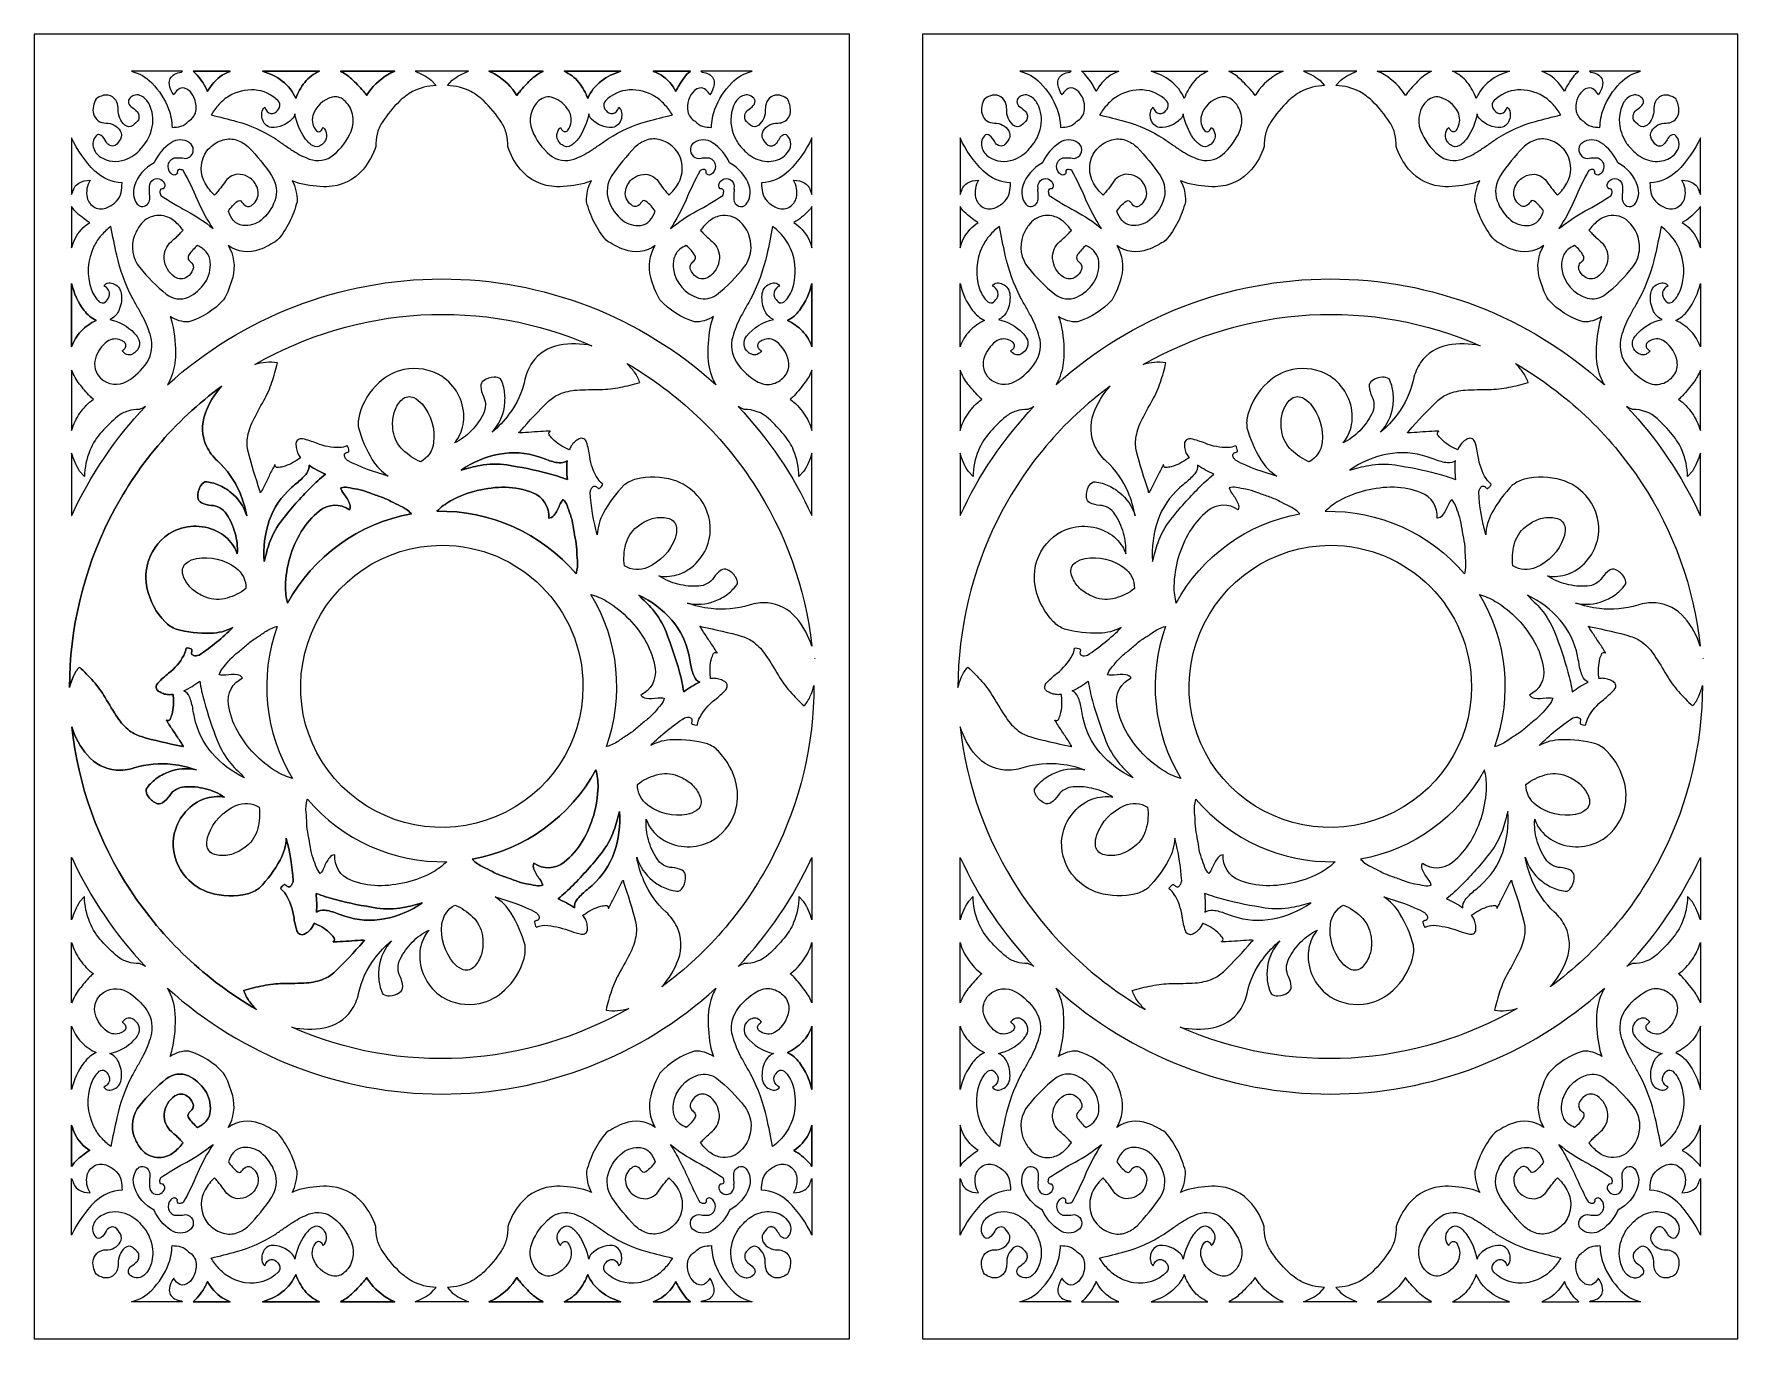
# Model space of a CAD drawing. Header units: centimetres. Extents: x -10 to 9.4, y -13.7 to 1.2.
import ezdxf

# ---------------------------------------------------------------- set-up
doc = ezdxf.new("R2010")
doc.units = ezdxf.units.CM
doc.header["$MEASUREMENT"] = 0
doc.layers.add('layer 1', color=7, linetype='Continuous')

msp = doc.modelspace()

# ---------------------------------------------------------------- linework, layer by layer
at = {"layer": 'layer 1', "color": 242}
for points, knots in [([(-9.86917, 1.17027), (-9.86917, 1.17027), (-0.69991, 1.17027), (-0.69991, 1.17027), (-0.69991, 1.17027), (-0.69991, 1.17027), (-0.69991, -13.72168), (-0.69991, -13.72168), (-0.69991, -13.72168), (-0.69991, -13.72168), (-10.00738, -13.72168), (-10.00738, -13.72168), (-10.00738, -13.72168), (-10.00738, -13.72168), (-10.00738, 1.17027), (-10.00738, 1.17027), (-10.00738, 1.17027), (-10.00738, 1.17027), (-9.86917, 1.17027), (-9.86917, 1.17027)], [0, 0, 0, 0, 0.16666667, 0.16666667, 0.16666667, 0.16666667, 0.33333333, 0.33333333, 0.33333333, 0.33333333, 0.5, 0.5, 0.5, 0.5, 0.66666667, 0.66666667, 0.66666667, 0.66666667, 1, 1, 1, 1]), ([(-8.31223, 0.74515), (-8.31693, 0.74255), (-8.32151, 0.73974), (-8.32595, 0.73673), (-8.32595, 0.73673), (-8.35383, 0.73401), (-8.38086, 0.72569), (-8.40543, 0.71225), (-8.40543, 0.71225), (-8.44698, 0.6895), (-8.46991, 0.6433), (-8.4628, 0.59646), (-8.4628, 0.59646), (-8.45626, 0.55326), (-8.43944, 0.51227), (-8.41374, 0.47693), (-8.41374, 0.47693), (-8.40169, 0.49874), (-8.38613, 0.51841), (-8.36768, 0.53516), (-8.36768, 0.53516), (-8.33893, 0.5613), (-8.29608, 0.56462), (-8.2636, 0.5433), (-8.2636, 0.5433), (-8.23411, 0.52392), (-8.20964, 0.49778), (-8.19225, 0.46708), (-8.19225, 0.46708), (-8.16526, 0.41941), (-8.15324, 0.36468), (-8.15775, 0.31008), (-8.15775, 0.31008), (-8.16245, 0.25318), (-8.196, 0.20261), (-8.24656, 0.17609), (-8.24656, 0.17609), (-8.26824, 0.14885), (-8.29796, 0.1291), (-8.33148, 0.11966), (-8.33148, 0.11966), (-8.36434, 0.11041), (-8.39832, 0.10568), (-8.43246, 0.10559), (-8.43246, 0.10559), (-8.43386, 0.17647), (-8.44719, 0.24659), (-8.47193, 0.31303), (-8.47193, 0.31303), (-8.514, 0.42603), (-8.5796, 0.52874), (-8.66445, 0.61441), (-8.66445, 0.61441), (-8.72806, 0.67865), (-8.80824, 0.72391), (-8.89612, 0.74515), (-8.89612, 0.74515), (-8.89612, 0.74515), (-8.31223, 0.74515), (-8.31223, 0.74515)], [0, 0, 0, 0, 0.0625, 0.0625, 0.0625, 0.0625, 0.125, 0.125, 0.125, 0.125, 0.1875, 0.1875, 0.1875, 0.1875, 0.25, 0.25, 0.25, 0.25, 0.3125, 0.3125, 0.3125, 0.3125, 0.375, 0.375, 0.375, 0.375, 0.4375, 0.4375, 0.4375, 0.4375, 0.5, 0.5, 0.5, 0.5, 0.5625, 0.5625, 0.5625, 0.5625, 0.625, 0.625, 0.625, 0.625, 0.6875, 0.6875, 0.6875, 0.6875, 0.75, 0.75, 0.75, 0.75, 0.8125, 0.8125, 0.8125, 0.8125, 0.875, 0.875, 0.875, 0.875, 1, 1, 1, 1]), ([(-5.04978, 0.74515), (-5.08327, 0.73398), (-5.11558, 0.71955), (-5.14624, 0.70206), (-5.14624, 0.70206), (-5.17686, 0.68458), (-5.20624, 0.66504), (-5.2342, 0.64356), (-5.2342, 0.64356), (-5.2342, 0.64356), (-5.28796, 0.58164), (-5.28796, 0.58164), (-5.28796, 0.58164), (-5.19476, 0.58055), (-5.10313, 0.55722), (-5.02074, 0.51364), (-5.02074, 0.51364), (-4.96753, 0.48517), (-4.91859, 0.44933), (-4.8754, 0.40719), (-4.8754, 0.40719), (-4.79901, 0.33268), (-4.73094, 0.25006), (-4.6724, 0.16084), (-4.6724, 0.16084), (-4.64597, 0.12055), (-4.62681, 0.07593), (-4.61579, 0.02902), (-4.61579, 0.02902), (-4.60481, -0.01771), (-4.59967, -0.06563), (-4.60049, -0.11363), (-4.60049, -0.11363), (-4.56952, -0.20707), (-4.52166, -0.29399), (-4.45923, -0.37011), (-4.45923, -0.37011), (-4.3564, -0.49545), (-4.20371, -0.56911), (-4.0416, -0.57143), (-4.0416, -0.57143), (-3.9365, -0.57295), (-3.83168, -0.56069), (-3.72977, -0.53495), (-3.72977, -0.53495), (-3.70055, -0.52757), (-3.67231, -0.51674), (-3.64565, -0.50268), (-3.64565, -0.50268), (-3.66575, -0.53917), (-3.68055, -0.57833), (-3.6896, -0.619), (-3.6896, -0.619), (-3.69865, -0.65961), (-3.70261, -0.70119), (-3.70139, -0.74278), (-3.70139, -0.74278), (-3.68064, -0.82334), (-3.65154, -0.90149), (-3.61454, -0.976), (-3.61454, -0.976), (-3.57749, -1.05061), (-3.53106, -1.12016), (-3.47638, -1.18299), (-3.47638, -1.18299), (-3.41301, -1.22637), (-3.34478, -1.26212), (-3.27305, -1.28954), (-3.27305, -1.28954), (-3.15392, -1.33504), (-3.01998, -1.31732), (-2.91686, -1.24232), (-2.91686, -1.24232), (-2.98104, -1.35142), (-2.99925, -1.48146), (-2.96744, -1.60398), (-2.96744, -1.60398), (-2.94387, -1.69477), (-2.90895, -1.78221), (-2.86349, -1.86426), (-2.86349, -1.86426), (-2.75503, -1.98016), (-2.61873, -2.06626), (-2.46747, -2.11437), (-2.46747, -2.11437), (-2.39071, -2.11715), (-2.31509, -2.09547), (-2.25148, -2.05242), (-2.25148, -2.05242), (-2.2645, -2.08294), (-2.27435, -2.11471), (-2.2809, -2.14724), (-2.2809, -2.14724), (-2.30369, -2.2605), (-2.31476, -2.37579), (-2.31395, -2.49132), (-2.31395, -2.49132), (-2.3133, -2.58456), (-2.29441, -2.67673), (-2.25833, -2.76271), (-2.25833, -2.76271), (-2.24842, -2.78623), (-2.23706, -2.80911), (-2.22432, -2.83121), (-2.22432, -2.83121), (-2.22432, -2.83121), (-2.22478, -2.83079), (-2.22478, -2.83079), (-2.22478, -2.83079), (-3.08149, -2.05282), (-4.19688, -1.62267), (-5.35411, -1.62456), (-5.35411, -1.62456), (-6.51073, -1.62645), (-7.62502, -2.05601), (-8.4832, -2.83143), (-8.4832, -2.83143), (-8.4704, -2.80924), (-8.45896, -2.78629), (-8.44895, -2.76271), (-8.44895, -2.76271), (-8.41675, -2.68596), (-8.39842, -2.60413), (-8.39482, -2.52097), (-8.39482, -2.52097), (-8.38916, -2.39047), (-8.40095, -2.25983), (-8.42989, -2.13245), (-8.42989, -2.13245), (-8.43611, -2.10505), (-8.44478, -2.07826), (-8.45581, -2.05242), (-8.45581, -2.05242), (-8.39219, -2.09546), (-8.31657, -2.11716), (-8.23981, -2.11437), (-8.23981, -2.11437), (-8.08856, -2.06625), (-7.95224, -1.98017), (-7.84379, -1.86426), (-7.84379, -1.86426), (-7.79834, -1.78221), (-7.76341, -1.69477), (-7.73985, -1.60398), (-7.73985, -1.60398), (-7.70805, -1.48145), (-7.72622, -1.3514), (-7.79043, -1.24232), (-7.79043, -1.24232), (-7.68727, -1.31728), (-7.55334, -1.33508), (-7.43423, -1.28953), (-7.43423, -1.28953), (-7.36251, -1.26212), (-7.29427, -1.22637), (-7.23091, -1.18299), (-7.23091, -1.18299), (-7.17622, -1.12015), (-7.1298, -1.05061), (-7.09275, -0.976), (-7.09275, -0.976), (-7.05575, -0.90149), (-7.02664, -0.82334), (-7.0059, -0.74278), (-7.0059, -0.74278), (-7.00468, -0.70119), (-7.00864, -0.65961), (-7.01768, -0.619), (-7.01768, -0.619), (-7.02673, -0.57833), (-7.04153, -0.53917), (-7.06163, -0.50268), (-7.06163, -0.50268), (-7.03498, -0.51674), (-7.00675, -0.52757), (-6.97754, -0.53495), (-6.97754, -0.53495), (-6.87562, -0.56069), (-6.77079, -0.57296), (-6.66568, -0.57143), (-6.66568, -0.57143), (-6.50385, -0.56907), (-6.35136, -0.49572), (-6.24858, -0.37068), (-6.24858, -0.37068), (-6.1859, -0.29444), (-6.13784, -0.20732), (-6.10679, -0.11363), (-6.10679, -0.11363), (-6.10762, -0.06563), (-6.10248, -0.01771), (-6.0915, 0.02902), (-6.0915, 0.02902), (-6.08048, 0.07593), (-6.06131, 0.12056), (-6.03488, 0.16084), (-6.03488, 0.16084), (-5.97634, 0.25006), (-5.90826, 0.33268), (-5.83188, 0.4072), (-5.83188, 0.4072), (-5.78869, 0.44933), (-5.73975, 0.48517), (-5.68655, 0.51364), (-5.68655, 0.51364), (-5.60416, 0.55723), (-5.51252, 0.58054), (-5.41932, 0.58164), (-5.41932, 0.58164), (-5.41932, 0.58164), (-5.47309, 0.64356), (-5.47309, 0.64356), (-5.47309, 0.64356), (-5.50105, 0.66504), (-5.53043, 0.68458), (-5.56105, 0.70206), (-5.56105, 0.70206), (-5.59171, 0.71955), (-5.62401, 0.73398), (-5.6575, 0.74515), (-5.6575, 0.74515), (-5.6575, 0.74515), (-5.04978, 0.74515), (-5.04978, 0.74515)], [0, 0, 0, 0, 0.01754386, 0.01754386, 0.01754386, 0.01754386, 0.03508772, 0.03508772, 0.03508772, 0.03508772, 0.05263158, 0.05263158, 0.05263158, 0.05263158, 0.07017544, 0.07017544, 0.07017544, 0.07017544, 0.0877193, 0.0877193, 0.0877193, 0.0877193, 0.10526316, 0.10526316, 0.10526316, 0.10526316, 0.12280702, 0.12280702, 0.12280702, 0.12280702, 0.14035088, 0.14035088, 0.14035088, 0.14035088, 0.15789474, 0.15789474, 0.15789474, 0.15789474, 0.1754386, 0.1754386, 0.1754386, 0.1754386, 0.19298246, 0.19298246, 0.19298246, 0.19298246, 0.21052632, 0.21052632, 0.21052632, 0.21052632, 0.22807018, 0.22807018, 0.22807018, 0.22807018, 0.24561404, 0.24561404, 0.24561404, 0.24561404, 0.26315789, 0.26315789, 0.26315789, 0.26315789, 0.28070175, 0.28070175, 0.28070175, 0.28070175, 0.29824561, 0.29824561, 0.29824561, 0.29824561, 0.31578947, 0.31578947, 0.31578947, 0.31578947, 0.33333333, 0.33333333, 0.33333333, 0.33333333, 0.35087719, 0.35087719, 0.35087719, 0.35087719, 0.36842105, 0.36842105, 0.36842105, 0.36842105, 0.38596491, 0.38596491, 0.38596491, 0.38596491, 0.40350877, 0.40350877, 0.40350877, 0.40350877, 0.42105263, 0.42105263, 0.42105263, 0.42105263, 0.43859649, 0.43859649, 0.43859649, 0.43859649, 0.45614035, 0.45614035, 0.45614035, 0.45614035, 0.47368421, 0.47368421, 0.47368421, 0.47368421, 0.49122807, 0.49122807, 0.49122807, 0.49122807, 0.50877193, 0.50877193, 0.50877193, 0.50877193, 0.52631579, 0.52631579, 0.52631579, 0.52631579, 0.54385965, 0.54385965, 0.54385965, 0.54385965, 0.56140351, 0.56140351, 0.56140351, 0.56140351, 0.57894737, 0.57894737, 0.57894737, 0.57894737, 0.59649123, 0.59649123, 0.59649123, 0.59649123, 0.61403509, 0.61403509, 0.61403509, 0.61403509, 0.63157895, 0.63157895, 0.63157895, 0.63157895, 0.64912281, 0.64912281, 0.64912281, 0.64912281, 0.66666667, 0.66666667, 0.66666667, 0.66666667, 0.68421053, 0.68421053, 0.68421053, 0.68421053, 0.70175439, 0.70175439, 0.70175439, 0.70175439, 0.71929825, 0.71929825, 0.71929825, 0.71929825, 0.73684211, 0.73684211, 0.73684211, 0.73684211, 0.75438596, 0.75438596, 0.75438596, 0.75438596, 0.77192982, 0.77192982, 0.77192982, 0.77192982, 0.78947368, 0.78947368, 0.78947368, 0.78947368, 0.80701754, 0.80701754, 0.80701754, 0.80701754, 0.8245614, 0.8245614, 0.8245614, 0.8245614, 0.84210526, 0.84210526, 0.84210526, 0.84210526, 0.85964912, 0.85964912, 0.85964912, 0.85964912, 0.87719298, 0.87719298, 0.87719298, 0.87719298, 0.89473684, 0.89473684, 0.89473684, 0.89473684, 0.9122807, 0.9122807, 0.9122807, 0.9122807, 0.92982456, 0.92982456, 0.92982456, 0.92982456, 0.94736842, 0.94736842, 0.94736842, 0.94736842, 0.96491228, 0.96491228, 0.96491228, 0.96491228, 1, 1, 1, 1]), ([(-7.76768, 0.74513), (-7.80024, 0.73403), (-7.83138, 0.71916), (-7.86048, 0.70081), (-7.86048, 0.70081), (-7.931, 0.65451), (-7.98832, 0.59081), (-8.02692, 0.5158), (-8.02692, 0.5158), (-8.04064, 0.55009), (-8.05815, 0.58273), (-8.07914, 0.61312), (-8.07914, 0.61312), (-8.10007, 0.64343), (-8.12215, 0.67292), (-8.14533, 0.70154), (-8.14533, 0.70154), (-8.15877, 0.71813), (-8.17442, 0.73281), (-8.19185, 0.74515), (-8.19185, 0.74515), (-8.19185, 0.74515), (-7.76767, 0.74515), (-7.76767, 0.74515), (-7.76767, 0.74515), (-7.76767, 0.74515), (-7.76768, 0.74513), (-7.76768, 0.74513)], [0, 0, 0, 0, 0.125, 0.125, 0.125, 0.125, 0.25, 0.25, 0.25, 0.25, 0.375, 0.375, 0.375, 0.375, 0.5, 0.5, 0.5, 0.5, 0.625, 0.625, 0.625, 0.625, 0.75, 0.75, 0.75, 0.75, 1, 1, 1, 1]), ([(-7.39871, 0.74515), (-7.39871, 0.74515), (-6.75023, 0.74515), (-6.75023, 0.74515), (-6.75023, 0.74515), (-6.81582, 0.71748), (-6.87346, 0.67394), (-6.91798, 0.61839), (-6.91798, 0.61839), (-6.96212, 0.56331), (-6.9967, 0.50123), (-7.02027, 0.4347), (-7.02027, 0.4347), (-7.05275, 0.51351), (-7.10568, 0.58217), (-7.17366, 0.63362), (-7.17366, 0.63362), (-7.24102, 0.68461), (-7.31736, 0.72244), (-7.39873, 0.74515), (-7.39873, 0.74515), (-7.39873, 0.74515), (-7.39871, 0.74515), (-7.39871, 0.74515)], [0, 0, 0, 0, 0.14285714, 0.14285714, 0.14285714, 0.14285714, 0.28571429, 0.28571429, 0.28571429, 0.28571429, 0.42857143, 0.42857143, 0.42857143, 0.42857143, 0.57142857, 0.57142857, 0.57142857, 0.57142857, 0.71428571, 0.71428571, 0.71428571, 0.71428571, 1, 1, 1, 1]), ([(-6.51091, 0.74515), (-6.51091, 0.74515), (-5.8909, 0.74515), (-5.8909, 0.74515), (-5.8909, 0.74515), (-5.91981, 0.73475), (-5.9476, 0.72149), (-5.97387, 0.70557), (-5.97387, 0.70557), (-6.07062, 0.64691), (-6.15211, 0.56626), (-6.21174, 0.47011), (-6.21174, 0.47011), (-6.2225, 0.48767), (-6.23482, 0.50421), (-6.24857, 0.51954), (-6.24857, 0.51954), (-6.29218, 0.56815), (-6.33774, 0.61499), (-6.38515, 0.65991), (-6.38515, 0.65991), (-6.42215, 0.69498), (-6.46462, 0.72377), (-6.51091, 0.74513), (-6.51091, 0.74513), (-6.51091, 0.74513), (-6.51091, 0.74515), (-6.51091, 0.74515)], [0, 0, 0, 0, 0.125, 0.125, 0.125, 0.125, 0.25, 0.25, 0.25, 0.25, 0.375, 0.375, 0.375, 0.375, 0.5, 0.5, 0.5, 0.5, 0.625, 0.625, 0.625, 0.625, 0.75, 0.75, 0.75, 0.75, 1, 1, 1, 1]), ([(-4.19637, 0.74513), (-4.25078, 0.72002), (-4.30035, 0.68557), (-4.34286, 0.64334), (-4.34286, 0.64334), (-4.38506, 0.60141), (-4.42561, 0.55786), (-4.46442, 0.51278), (-4.46442, 0.51278), (-4.47592, 0.49942), (-4.48633, 0.48515), (-4.49554, 0.47011), (-4.49554, 0.47011), (-4.55519, 0.56626), (-4.63666, 0.64692), (-4.73342, 0.70557), (-4.73342, 0.70557), (-4.75969, 0.7215), (-4.78748, 0.73475), (-4.81638, 0.74515), (-4.81638, 0.74515), (-4.81638, 0.74515), (-4.19637, 0.74515), (-4.19637, 0.74515), (-4.19637, 0.74515), (-4.19637, 0.74515), (-4.19637, 0.74513), (-4.19637, 0.74513)], [0, 0, 0, 0, 0.125, 0.125, 0.125, 0.125, 0.25, 0.25, 0.25, 0.25, 0.375, 0.375, 0.375, 0.375, 0.5, 0.5, 0.5, 0.5, 0.625, 0.625, 0.625, 0.625, 0.75, 0.75, 0.75, 0.75, 1, 1, 1, 1]), ([(-3.30855, 0.74515), (-3.38992, 0.72243), (-3.46627, 0.68461), (-3.53363, 0.63362), (-3.53363, 0.63362), (-3.60159, 0.58217), (-3.65454, 0.51351), (-3.68701, 0.4347), (-3.68701, 0.4347), (-3.71059, 0.50123), (-3.74516, 0.56331), (-3.7893, 0.61839), (-3.7893, 0.61839), (-3.83383, 0.67393), (-3.89146, 0.71749), (-3.95705, 0.74515), (-3.95705, 0.74515), (-3.95705, 0.74515), (-3.30858, 0.74515), (-3.30858, 0.74515), (-3.30858, 0.74515), (-3.30858, 0.74515), (-3.30855, 0.74515), (-3.30855, 0.74515)], [0, 0, 0, 0, 0.14285714, 0.14285714, 0.14285714, 0.14285714, 0.28571429, 0.28571429, 0.28571429, 0.28571429, 0.42857143, 0.42857143, 0.42857143, 0.42857143, 0.57142857, 0.57142857, 0.57142857, 0.57142857, 0.71428571, 0.71428571, 0.71428571, 0.71428571, 1, 1, 1, 1]), ([(-2.93961, 0.74515), (-2.93961, 0.74515), (-2.51543, 0.74515), (-2.51543, 0.74515), (-2.51543, 0.74515), (-2.5437, 0.72514), (-2.56823, 0.70034), (-2.58794, 0.67187), (-2.58794, 0.67187), (-2.60751, 0.64362), (-2.62644, 0.61493), (-2.64473, 0.58583), (-2.64473, 0.58583), (-2.65869, 0.5636), (-2.67062, 0.54017), (-2.68036, 0.5158), (-2.68036, 0.5158), (-2.71897, 0.5908), (-2.77628, 0.65452), (-2.8468, 0.70081), (-2.8468, 0.70081), (-2.8759, 0.71916), (-2.90704, 0.73404), (-2.9396, 0.74513), (-2.9396, 0.74513), (-2.9396, 0.74513), (-2.93961, 0.74515), (-2.93961, 0.74515)], [0, 0, 0, 0, 0.125, 0.125, 0.125, 0.125, 0.25, 0.25, 0.25, 0.25, 0.375, 0.375, 0.375, 0.375, 0.5, 0.5, 0.5, 0.5, 0.625, 0.625, 0.625, 0.625, 0.75, 0.75, 0.75, 0.75, 1, 1, 1, 1]), ([(-2.39505, 0.74515), (-2.39505, 0.74515), (-1.81117, 0.74515), (-1.81117, 0.74515), (-1.81117, 0.74515), (-1.89904, 0.7239), (-1.97923, 0.67865), (-2.04284, 0.61442), (-2.04284, 0.61442), (-2.12768, 0.52874), (-2.19329, 0.42603), (-2.23536, 0.31303), (-2.23536, 0.31303), (-2.26009, 0.24659), (-2.27343, 0.17647), (-2.27482, 0.10559), (-2.27482, 0.10559), (-2.30896, 0.10567), (-2.34294, 0.11041), (-2.3758, 0.11966), (-2.3758, 0.11966), (-2.40932, 0.12909), (-2.43904, 0.14885), (-2.46072, 0.17609), (-2.46072, 0.17609), (-2.50377, 0.19865), (-2.53459, 0.23921), (-2.54482, 0.28673), (-2.54482, 0.28673), (-2.56366, 0.37427), (-2.53447, 0.46531), (-2.4683, 0.52564), (-2.4683, 0.52564), (-2.45223, 0.54029), (-2.4325, 0.55034), (-2.41122, 0.55474), (-2.41122, 0.55474), (-2.3856, 0.56004), (-2.35897, 0.55275), (-2.3396, 0.53516), (-2.3396, 0.53516), (-2.32116, 0.51841), (-2.3056, 0.49874), (-2.29355, 0.47693), (-2.29355, 0.47693), (-2.26785, 0.51227), (-2.25102, 0.55326), (-2.24448, 0.59646), (-2.24448, 0.59646), (-2.23741, 0.6433), (-2.26028, 0.68953), (-2.30185, 0.71225), (-2.30185, 0.71225), (-2.32642, 0.72568), (-2.35345, 0.73401), (-2.38133, 0.73673), (-2.38133, 0.73673), (-2.38577, 0.73974), (-2.39035, 0.74255), (-2.39505, 0.74515)], [0, 0, 0, 0, 0.0625, 0.0625, 0.0625, 0.0625, 0.125, 0.125, 0.125, 0.125, 0.1875, 0.1875, 0.1875, 0.1875, 0.25, 0.25, 0.25, 0.25, 0.3125, 0.3125, 0.3125, 0.3125, 0.375, 0.375, 0.375, 0.375, 0.4375, 0.4375, 0.4375, 0.4375, 0.5, 0.5, 0.5, 0.5, 0.5625, 0.5625, 0.5625, 0.5625, 0.625, 0.625, 0.625, 0.625, 0.6875, 0.6875, 0.6875, 0.6875, 0.75, 0.75, 0.75, 0.75, 0.8125, 0.8125, 0.8125, 0.8125, 0.875, 0.875, 0.875, 0.875, 1, 1, 1, 1]), ([(-9.30017, 0.43177), (-9.28075, 0.44402), (-9.26036, 0.45466), (-9.2392, 0.46357), (-9.2392, 0.46357), (-9.17067, 0.4925), (-9.09158, 0.46058), (-9.06213, 0.39228), (-9.06213, 0.39228), (-9.0509, 0.36621), (-9.04573, 0.33793), (-9.04699, 0.30958), (-9.04699, 0.30958), (-9.04999, 0.24178), (-9.02222, 0.17631), (-8.97134, 0.1314), (-8.97134, 0.1314), (-8.94586, 0.10892), (-8.90817, 0.1073), (-8.88089, 0.12757), (-8.88089, 0.12757), (-8.85653, 0.14566), (-8.83491, 0.16715), (-8.81669, 0.1914), (-8.81669, 0.1914), (-8.8116, 0.2064), (-8.80958, 0.22227), (-8.81074, 0.23806), (-8.81074, 0.23806), (-8.81192, 0.25411), (-8.81821, 0.26934), (-8.8287, 0.28154), (-8.8287, 0.28154), (-8.84863, 0.30472), (-8.87178, 0.32492), (-8.89746, 0.34151), (-8.89746, 0.34151), (-8.91773, 0.35461), (-8.92997, 0.37713), (-8.92996, 0.40127), (-8.92996, 0.40127), (-8.92996, 0.42074), (-8.92053, 0.43903), (-8.90468, 0.45034), (-8.90468, 0.45034), (-8.88956, 0.46112), (-8.8725, 0.46889), (-8.85444, 0.47322), (-8.85444, 0.47322), (-8.82951, 0.4792), (-8.80323, 0.47554), (-8.78087, 0.463), (-8.78087, 0.463), (-8.74392, 0.44227), (-8.71392, 0.41104), (-8.69469, 0.37328), (-8.69469, 0.37328), (-8.65371, 0.29284), (-8.64077, 0.20096), (-8.6579, 0.11233), (-8.6579, 0.11233), (-8.67488, 0.02447), (-8.71569, -0.05708), (-8.77581, -0.12336), (-8.77581, -0.12336), (-8.77936, -0.12727), (-8.78307, -0.13102), (-8.78695, -0.1346), (-8.78695, -0.1346), (-8.80972, -0.1651), (-8.83757, -0.19146), (-8.86928, -0.2125), (-8.86928, -0.2125), (-8.90086, -0.23347), (-8.93479, -0.25067), (-8.97037, -0.26376), (-8.97037, -0.26376), (-9.06272, -0.29775), (-9.16573, -0.28658), (-9.2487, -0.23364), (-9.2487, -0.23364), (-9.29041, -0.20703), (-9.32033, -0.16538), (-9.33226, -0.11736), (-9.33226, -0.11736), (-9.33696, -0.09844), (-9.33747, -0.07871), (-9.33376, -0.05957), (-9.33376, -0.05957), (-9.32877, -0.03387), (-9.31702, -0.00996), (-9.29974, 0.0097), (-9.29974, 0.0097), (-9.28481, 0.02669), (-9.2591, 0.02886), (-9.24149, 0.01466), (-9.24149, 0.01466), (-9.21647, -0.00554), (-9.19658, -0.03139), (-9.18344, -0.06074), (-9.18344, -0.06074), (-9.16578, -0.10012), (-9.12001, -0.11825), (-9.08022, -0.10154), (-9.08022, -0.10154), (-9.05725, -0.08021), (-9.03764, -0.05554), (-9.02204, -0.02835), (-9.02204, -0.02835), (-9.00537, 0.00071), (-9.00582, 0.03651), (-9.02324, 0.06514), (-9.02324, 0.06514), (-9.05774, 0.12181), (-9.11981, 0.15573), (-9.18613, 0.15409), (-9.18613, 0.15409), (-9.25166, 0.15246), (-9.31009, 0.19529), (-9.32837, 0.25823), (-9.32837, 0.25823), (-9.3368, 0.28735), (-9.33765, 0.31816), (-9.33082, 0.34769), (-9.33082, 0.34769), (-9.32408, 0.37686), (-9.31378, 0.4051), (-9.30017, 0.43177)], [0, 0, 0, 0, 0.03030303, 0.03030303, 0.03030303, 0.03030303, 0.06060606, 0.06060606, 0.06060606, 0.06060606, 0.09090909, 0.09090909, 0.09090909, 0.09090909, 0.12121212, 0.12121212, 0.12121212, 0.12121212, 0.15151515, 0.15151515, 0.15151515, 0.15151515, 0.18181818, 0.18181818, 0.18181818, 0.18181818, 0.21212121, 0.21212121, 0.21212121, 0.21212121, 0.24242424, 0.24242424, 0.24242424, 0.24242424, 0.27272727, 0.27272727, 0.27272727, 0.27272727, 0.3030303, 0.3030303, 0.3030303, 0.3030303, 0.33333333, 0.33333333, 0.33333333, 0.33333333, 0.36363636, 0.36363636, 0.36363636, 0.36363636, 0.39393939, 0.39393939, 0.39393939, 0.39393939, 0.42424242, 0.42424242, 0.42424242, 0.42424242, 0.45454545, 0.45454545, 0.45454545, 0.45454545, 0.48484848, 0.48484848, 0.48484848, 0.48484848, 0.51515152, 0.51515152, 0.51515152, 0.51515152, 0.54545455, 0.54545455, 0.54545455, 0.54545455, 0.57575758, 0.57575758, 0.57575758, 0.57575758, 0.60606061, 0.60606061, 0.60606061, 0.60606061, 0.63636364, 0.63636364, 0.63636364, 0.63636364, 0.66666667, 0.66666667, 0.66666667, 0.66666667, 0.6969697, 0.6969697, 0.6969697, 0.6969697, 0.72727273, 0.72727273, 0.72727273, 0.72727273, 0.75757576, 0.75757576, 0.75757576, 0.75757576, 0.78787879, 0.78787879, 0.78787879, 0.78787879, 0.81818182, 0.81818182, 0.81818182, 0.81818182, 0.84848485, 0.84848485, 0.84848485, 0.84848485, 0.87878788, 0.87878788, 0.87878788, 0.87878788, 0.90909091, 0.90909091, 0.90909091, 0.90909091, 0.93939394, 0.93939394, 0.93939394, 0.93939394, 1, 1, 1, 1]), ([(-7.98605, 0.24709), (-7.96023, 0.28967), (-7.9304, 0.3297), (-7.89699, 0.36662), (-7.89699, 0.36662), (-7.86348, 0.40365), (-7.82485, 0.43571), (-7.78228, 0.46182), (-7.78228, 0.46182), (-7.69527, 0.51407), (-7.5944, 0.53867), (-7.4931, 0.53239), (-7.4931, 0.53239), (-7.39075, 0.52604), (-7.29423, 0.48228), (-7.22198, 0.4095), (-7.22198, 0.4095), (-7.20175, 0.38914), (-7.19599, 0.35847), (-7.20741, 0.33214), (-7.20741, 0.33214), (-7.2181, 0.3075), (-7.23613, 0.28673), (-7.25901, 0.27267), (-7.25901, 0.27267), (-7.28793, 0.25489), (-7.32562, 0.26156), (-7.34673, 0.28815), (-7.34673, 0.28815), (-7.35818, 0.30259), (-7.36767, 0.31848), (-7.37496, 0.3354), (-7.37496, 0.3354), (-7.39238, 0.31956), (-7.40358, 0.29804), (-7.40656, 0.27468), (-7.40656, 0.27468), (-7.40948, 0.25188), (-7.40839, 0.22875), (-7.40335, 0.20631), (-7.40335, 0.20631), (-7.39184, 0.15515), (-7.35235, 0.11497), (-7.30138, 0.10264), (-7.30138, 0.10264), (-7.2127, 0.10097), (-7.12721, 0.13545), (-7.06454, 0.19824), (-7.06454, 0.19824), (-7.04788, 0.21492), (-7.03626, 0.23595), (-7.03099, 0.25893), (-7.03099, 0.25893), (-7.01287, 0.15975), (-6.97393, 0.06558), (-6.91669, -0.01741), (-6.91669, -0.01741), (-6.8936, -0.0509), (-6.8642, -0.07953), (-6.83012, -0.10172), (-6.83012, -0.10172), (-6.79782, -0.12273), (-6.75565, -0.12028), (-6.72605, -0.09561), (-6.72605, -0.09561), (-6.71457, -0.08604), (-6.70397, -0.07548), (-6.69437, -0.06403), (-6.69437, -0.06403), (-6.67393, -0.03967), (-6.66447, -0.00797), (-6.66822, 0.02361), (-6.66822, 0.02361), (-6.67193, 0.05473), (-6.6859, 0.08372), (-6.70795, 0.10599), (-6.70795, 0.10599), (-6.71538, 0.09158), (-6.72457, 0.07815), (-6.73531, 0.06601), (-6.73531, 0.06601), (-6.74142, 0.05909), (-6.75017, 0.05509), (-6.7594, 0.05499), (-6.7594, 0.05499), (-6.76863, 0.05489), (-6.7775, 0.05874), (-6.78375, 0.06553), (-6.78375, 0.06553), (-6.82692, 0.11238), (-6.8424, 0.17849), (-6.8246, 0.23966), (-6.8246, 0.23966), (-6.79413, 0.34431), (-6.70959, 0.4245), (-6.60351, 0.44951), (-6.60351, 0.44951), (-6.55639, 0.46062), (-6.50675, 0.44862), (-6.46987, 0.41725), (-6.46987, 0.41725), (-6.42111, 0.37576), (-6.3868, 0.31981), (-6.37191, 0.25755), (-6.37191, 0.25755), (-6.35616, 0.1917), (-6.36201, 0.1225), (-6.38856, 0.06022), (-6.38856, 0.06022), (-6.43297, -0.04393), (-6.50149, -0.13609), (-6.58841, -0.20864), (-6.58841, -0.20864), (-6.66577, -0.27324), (-6.77203, -0.29115), (-6.86633, -0.25559), (-6.86633, -0.25559), (-6.93063, -0.23133), (-6.99224, -0.20042), (-7.05014, -0.16339), (-7.05014, -0.16339), (-7.08547, -0.14012), (-7.12044, -0.1163), (-7.15503, -0.09194), (-7.15503, -0.09194), (-7.18875, -0.06819), (-7.22279, -0.04488), (-7.25712, -0.02201), (-7.25712, -0.02201), (-7.39273, 0.06467), (-7.54048, 0.13062), (-7.69556, 0.17367), (-7.69556, 0.17367), (-7.79181, 0.20039), (-7.88866, 0.22487), (-7.98605, 0.24709)], [0, 0, 0, 0, 0.02857143, 0.02857143, 0.02857143, 0.02857143, 0.05714286, 0.05714286, 0.05714286, 0.05714286, 0.08571429, 0.08571429, 0.08571429, 0.08571429, 0.11428571, 0.11428571, 0.11428571, 0.11428571, 0.14285714, 0.14285714, 0.14285714, 0.14285714, 0.17142857, 0.17142857, 0.17142857, 0.17142857, 0.2, 0.2, 0.2, 0.2, 0.22857143, 0.22857143, 0.22857143, 0.22857143, 0.25714286, 0.25714286, 0.25714286, 0.25714286, 0.28571429, 0.28571429, 0.28571429, 0.28571429, 0.31428571, 0.31428571, 0.31428571, 0.31428571, 0.34285714, 0.34285714, 0.34285714, 0.34285714, 0.37142857, 0.37142857, 0.37142857, 0.37142857, 0.4, 0.4, 0.4, 0.4, 0.42857143, 0.42857143, 0.42857143, 0.42857143, 0.45714286, 0.45714286, 0.45714286, 0.45714286, 0.48571429, 0.48571429, 0.48571429, 0.48571429, 0.51428571, 0.51428571, 0.51428571, 0.51428571, 0.54285714, 0.54285714, 0.54285714, 0.54285714, 0.57142857, 0.57142857, 0.57142857, 0.57142857, 0.6, 0.6, 0.6, 0.6, 0.62857143, 0.62857143, 0.62857143, 0.62857143, 0.65714286, 0.65714286, 0.65714286, 0.65714286, 0.68571429, 0.68571429, 0.68571429, 0.68571429, 0.71428571, 0.71428571, 0.71428571, 0.71428571, 0.74285714, 0.74285714, 0.74285714, 0.74285714, 0.77142857, 0.77142857, 0.77142857, 0.77142857, 0.8, 0.8, 0.8, 0.8, 0.82857143, 0.82857143, 0.82857143, 0.82857143, 0.85714286, 0.85714286, 0.85714286, 0.85714286, 0.88571429, 0.88571429, 0.88571429, 0.88571429, 0.91428571, 0.91428571, 0.91428571, 0.91428571, 0.94285714, 0.94285714, 0.94285714, 0.94285714, 1, 1, 1, 1]), ([(-2.72124, 0.24709), (-2.81863, 0.22487), (-2.91548, 0.20039), (-3.01173, 0.17367), (-3.01173, 0.17367), (-3.16681, 0.13061), (-3.31456, 0.06467), (-3.45016, -0.02201), (-3.45016, -0.02201), (-3.4845, -0.04488), (-3.51853, -0.06819), (-3.55226, -0.09194), (-3.55226, -0.09194), (-3.58685, -0.1163), (-3.62181, -0.14012), (-3.65714, -0.16339), (-3.65714, -0.16339), (-3.71504, -0.20042), (-3.77665, -0.23132), (-3.84096, -0.25559), (-3.84096, -0.25559), (-3.93524, -0.29119), (-4.04149, -0.27321), (-4.11888, -0.20864), (-4.11888, -0.20864), (-4.2092, -0.13327), (-4.27928, -0.03647), (-4.32272, 0.07285), (-4.32272, 0.07285), (-4.36968, 0.19095), (-4.33841, 0.32591), (-4.24443, 0.41147), (-4.24443, 0.41147), (-4.20068, 0.4513), (-4.13848, 0.46379), (-4.08272, 0.44401), (-4.08272, 0.44401), (-4.00811, 0.41753), (-3.94511, 0.36569), (-3.90472, 0.29761), (-3.90472, 0.29761), (-3.87332, 0.24468), (-3.86744, 0.18038), (-3.88867, 0.12262), (-3.88867, 0.12262), (-3.89481, 0.1059), (-3.903, 0.09001), (-3.91305, 0.07531), (-3.91305, 0.07531), (-3.92058, 0.06426), (-3.93303, 0.05759), (-3.9464, 0.05744), (-3.9464, 0.05744), (-3.95977, 0.05729), (-3.97243, 0.06376), (-3.98021, 0.07464), (-3.98021, 0.07464), (-3.98732, 0.08462), (-3.99372, 0.0951), (-3.99933, 0.10599), (-3.99933, 0.10599), (-4.02138, 0.08372), (-4.03536, 0.05474), (-4.03906, 0.02361), (-4.03906, 0.02361), (-4.04281, -0.00797), (-4.03336, -0.03967), (-4.01292, -0.06403), (-4.01292, -0.06403), (-4.00331, -0.07548), (-3.99271, -0.08605), (-3.98123, -0.09561), (-3.98123, -0.09561), (-3.95162, -0.12026), (-3.90945, -0.12276), (-3.87717, -0.10172), (-3.87717, -0.10172), (-3.84307, -0.07952), (-3.81366, -0.05089), (-3.79056, -0.0174), (-3.79056, -0.0174), (-3.73332, 0.06559), (-3.69438, 0.15975), (-3.6763, 0.25893), (-3.6763, 0.25893), (-3.67103, 0.23596), (-3.65941, 0.21494), (-3.64276, 0.19826), (-3.64276, 0.19826), (-3.58008, 0.13548), (-3.4946, 0.10095), (-3.4059, 0.10264), (-3.4059, 0.10264), (-3.35493, 0.115), (-3.31542, 0.15515), (-3.30393, 0.20631), (-3.30393, 0.20631), (-3.29889, 0.22875), (-3.29781, 0.25188), (-3.30072, 0.27469), (-3.30072, 0.27469), (-3.30371, 0.29804), (-3.31491, 0.31956), (-3.33233, 0.3354), (-3.33233, 0.3354), (-3.33961, 0.31847), (-3.3491, 0.30258), (-3.36055, 0.28815), (-3.36055, 0.28815), (-3.38164, 0.26154), (-3.41934, 0.25492), (-3.44827, 0.27267), (-3.44827, 0.27267), (-3.47116, 0.28673), (-3.48918, 0.3075), (-3.49987, 0.33214), (-3.49987, 0.33214), (-3.5113, 0.35846), (-3.50552, 0.38913), (-3.4853, 0.4095), (-3.4853, 0.4095), (-3.41307, 0.48229), (-3.31654, 0.52603), (-3.21418, 0.53239), (-3.21418, 0.53239), (-3.11289, 0.53868), (-3.01202, 0.51406), (-2.925, 0.46182), (-2.925, 0.46182), (-2.88243, 0.43571), (-2.8438, 0.40365), (-2.8103, 0.36662), (-2.8103, 0.36662), (-2.77688, 0.3297), (-2.74706, 0.28967), (-2.72124, 0.24709), (-2.72124, 0.24709), (-2.72124, 0.24709), (-2.72124, 0.24709), (-2.72124, 0.24709)], [0, 0, 0, 0, 0.02777778, 0.02777778, 0.02777778, 0.02777778, 0.05555556, 0.05555556, 0.05555556, 0.05555556, 0.08333333, 0.08333333, 0.08333333, 0.08333333, 0.11111111, 0.11111111, 0.11111111, 0.11111111, 0.13888889, 0.13888889, 0.13888889, 0.13888889, 0.16666667, 0.16666667, 0.16666667, 0.16666667, 0.19444444, 0.19444444, 0.19444444, 0.19444444, 0.22222222, 0.22222222, 0.22222222, 0.22222222, 0.25, 0.25, 0.25, 0.25, 0.27777778, 0.27777778, 0.27777778, 0.27777778, 0.30555556, 0.30555556, 0.30555556, 0.30555556, 0.33333333, 0.33333333, 0.33333333, 0.33333333, 0.36111111, 0.36111111, 0.36111111, 0.36111111, 0.38888889, 0.38888889, 0.38888889, 0.38888889, 0.41666667, 0.41666667, 0.41666667, 0.41666667, 0.44444444, 0.44444444, 0.44444444, 0.44444444, 0.47222222, 0.47222222, 0.47222222, 0.47222222, 0.5, 0.5, 0.5, 0.5, 0.52777778, 0.52777778, 0.52777778, 0.52777778, 0.55555556, 0.55555556, 0.55555556, 0.55555556, 0.58333333, 0.58333333, 0.58333333, 0.58333333, 0.61111111, 0.61111111, 0.61111111, 0.61111111, 0.63888889, 0.63888889, 0.63888889, 0.63888889, 0.66666667, 0.66666667, 0.66666667, 0.66666667, 0.69444444, 0.69444444, 0.69444444, 0.69444444, 0.72222222, 0.72222222, 0.72222222, 0.72222222, 0.75, 0.75, 0.75, 0.75, 0.77777778, 0.77777778, 0.77777778, 0.77777778, 0.80555556, 0.80555556, 0.80555556, 0.80555556, 0.83333333, 0.83333333, 0.83333333, 0.83333333, 0.86111111, 0.86111111, 0.86111111, 0.86111111, 0.88888889, 0.88888889, 0.88888889, 0.88888889, 0.91666667, 0.91666667, 0.91666667, 0.91666667, 0.94444444, 0.94444444, 0.94444444, 0.94444444, 1, 1, 1, 1]), ([(-1.40712, 0.43177), (-1.38525, 0.38895), (-1.37371, 0.34158), (-1.37342, 0.2935), (-1.37342, 0.2935), (-1.3731, 0.24239), (-1.40123, 0.19529), (-1.44635, 0.17129), (-1.44635, 0.17129), (-1.46815, 0.1597), (-1.49263, 0.15406), (-1.51731, 0.15495), (-1.51731, 0.15495), (-1.58507, 0.15737), (-1.64882, 0.12306), (-1.68405, 0.06511), (-1.68405, 0.06511), (-1.70145, 0.03648), (-1.70192, 0.00069), (-1.68524, -0.02837), (-1.68524, -0.02837), (-1.66964, -0.05555), (-1.65003, -0.08021), (-1.62706, -0.10154), (-1.62706, -0.10154), (-1.61344, -0.10725), (-1.59858, -0.10935), (-1.5839, -0.10763), (-1.5839, -0.10763), (-1.56899, -0.10588), (-1.55523, -0.09878), (-1.54518, -0.08763), (-1.54518, -0.08763), (-1.53066, -0.07154), (-1.51802, -0.05386), (-1.5075, -0.03492), (-1.5075, -0.03492), (-1.49691, -0.01587), (-1.48275, 0.00097), (-1.46579, 0.01466), (-1.46579, 0.01466), (-1.4482, 0.02888), (-1.4225, 0.02667), (-1.40755, 0.0097), (-1.40755, 0.0097), (-1.39026, -0.00996), (-1.37851, -0.03388), (-1.37353, -0.05957), (-1.37353, -0.05957), (-1.36626, -0.09701), (-1.37425, -0.13582), (-1.39569, -0.16735), (-1.39569, -0.16735), (-1.43076, -0.21892), (-1.48322, -0.25622), (-1.54345, -0.27243), (-1.54345, -0.27243), (-1.60994, -0.29034), (-1.68046, -0.28657), (-1.74468, -0.26171), (-1.74468, -0.26171), (-1.8082, -0.23712), (-1.86498, -0.19775), (-1.9103, -0.1469), (-1.9103, -0.1469), (-1.91382, -0.14295), (-1.91716, -0.13884), (-1.92033, -0.1346), (-1.92033, -0.1346), (-1.95027, -0.10695), (-1.97524, -0.07436), (-1.99417, -0.03826), (-1.99417, -0.03826), (-2.013, -0.00233), (-2.02793, 0.03553), (-2.03869, 0.07466), (-2.03869, 0.07466), (-2.06752, 0.17948), (-2.05542, 0.29142), (-2.00491, 0.38769), (-2.00491, 0.38769), (-1.98408, 0.4274), (-1.94848, 0.45737), (-1.90583, 0.47117), (-1.90583, 0.47117), (-1.88869, 0.47671), (-1.87035, 0.47742), (-1.85284, 0.47322), (-1.85284, 0.47322), (-1.83026, 0.46781), (-1.80964, 0.45616), (-1.79335, 0.43961), (-1.79335, 0.43961), (-1.77548, 0.42146), (-1.77232, 0.39342), (-1.78568, 0.37173), (-1.78568, 0.37173), (-1.80065, 0.34745), (-1.82129, 0.32715), (-1.84581, 0.31258), (-1.84581, 0.31258), (-1.88749, 0.2878), (-1.90618, 0.23732), (-1.8906, 0.1914), (-1.8906, 0.1914), (-1.87237, 0.16715), (-1.85075, 0.14566), (-1.8264, 0.12757), (-1.8264, 0.12757), (-1.7991, 0.10732), (-1.76141, 0.1089), (-1.73594, 0.1314), (-1.73594, 0.1314), (-1.68508, 0.17633), (-1.65728, 0.24178), (-1.6603, 0.30957), (-1.6603, 0.30957), (-1.66156, 0.33793), (-1.65638, 0.36621), (-1.64516, 0.39228), (-1.64516, 0.39228), (-1.61579, 0.46062), (-1.53663, 0.49241), (-1.46807, 0.46356), (-1.46807, 0.46356), (-1.44692, 0.45465), (-1.42653, 0.44402), (-1.40712, 0.43177)], [0, 0, 0, 0, 0.03030303, 0.03030303, 0.03030303, 0.03030303, 0.06060606, 0.06060606, 0.06060606, 0.06060606, 0.09090909, 0.09090909, 0.09090909, 0.09090909, 0.12121212, 0.12121212, 0.12121212, 0.12121212, 0.15151515, 0.15151515, 0.15151515, 0.15151515, 0.18181818, 0.18181818, 0.18181818, 0.18181818, 0.21212121, 0.21212121, 0.21212121, 0.21212121, 0.24242424, 0.24242424, 0.24242424, 0.24242424, 0.27272727, 0.27272727, 0.27272727, 0.27272727, 0.3030303, 0.3030303, 0.3030303, 0.3030303, 0.33333333, 0.33333333, 0.33333333, 0.33333333, 0.36363636, 0.36363636, 0.36363636, 0.36363636, 0.39393939, 0.39393939, 0.39393939, 0.39393939, 0.42424242, 0.42424242, 0.42424242, 0.42424242, 0.45454545, 0.45454545, 0.45454545, 0.45454545, 0.48484848, 0.48484848, 0.48484848, 0.48484848, 0.51515152, 0.51515152, 0.51515152, 0.51515152, 0.54545455, 0.54545455, 0.54545455, 0.54545455, 0.57575758, 0.57575758, 0.57575758, 0.57575758, 0.60606061, 0.60606061, 0.60606061, 0.60606061, 0.63636364, 0.63636364, 0.63636364, 0.63636364, 0.66666667, 0.66666667, 0.66666667, 0.66666667, 0.6969697, 0.6969697, 0.6969697, 0.6969697, 0.72727273, 0.72727273, 0.72727273, 0.72727273, 0.75757576, 0.75757576, 0.75757576, 0.75757576, 0.78787879, 0.78787879, 0.78787879, 0.78787879, 0.81818182, 0.81818182, 0.81818182, 0.81818182, 0.84848485, 0.84848485, 0.84848485, 0.84848485, 0.87878788, 0.87878788, 0.87878788, 0.87878788, 0.90909091, 0.90909091, 0.90909091, 0.90909091, 0.93939394, 0.93939394, 0.93939394, 0.93939394, 1, 1, 1, 1]), ([(-9.57838, -0.66228), (-9.57838, -0.66228), (-9.57838, -0.01326), (-9.57838, -0.01326), (-9.57838, -0.01326), (-9.51541, -0.15583), (-9.42524, -0.28469), (-9.31284, -0.39269), (-9.31284, -0.39269), (-9.22893, -0.47331), (-9.11918, -0.52148), (-9.00303, -0.52863), (-9.00303, -0.52863), (-9.0031, -0.56546), (-9.00678, -0.6022), (-9.01401, -0.63831), (-9.01401, -0.63831), (-9.02139, -0.67515), (-9.03966, -0.70894), (-9.06645, -0.73527), (-9.06645, -0.73527), (-9.09656, -0.76657), (-9.13229, -0.79194), (-9.17176, -0.81007), (-9.17176, -0.81007), (-9.21715, -0.83098), (-9.26959, -0.83012), (-9.31427, -0.80774), (-9.31427, -0.80774), (-9.35896, -0.78535), (-9.39111, -0.74355), (-9.40155, -0.69468), (-9.40155, -0.69468), (-9.41587, -0.6273), (-9.40382, -0.55696), (-9.36792, -0.49818), (-9.36792, -0.49818), (-9.41345, -0.49667), (-9.45845, -0.50814), (-9.4977, -0.53126), (-9.4977, -0.53126), (-9.51815, -0.54331), (-9.53477, -0.56087), (-9.54566, -0.58195), (-9.54566, -0.58195), (-9.55637, -0.60267), (-9.5648, -0.62449), (-9.57081, -0.64703), (-9.57081, -0.64703), (-9.57355, -0.652), (-9.57607, -0.65709), (-9.57838, -0.66228)], [0, 0, 0, 0, 0.07142857, 0.07142857, 0.07142857, 0.07142857, 0.14285714, 0.14285714, 0.14285714, 0.14285714, 0.21428571, 0.21428571, 0.21428571, 0.21428571, 0.28571429, 0.28571429, 0.28571429, 0.28571429, 0.35714286, 0.35714286, 0.35714286, 0.35714286, 0.42857143, 0.42857143, 0.42857143, 0.42857143, 0.5, 0.5, 0.5, 0.5, 0.57142857, 0.57142857, 0.57142857, 0.57142857, 0.64285714, 0.64285714, 0.64285714, 0.64285714, 0.71428571, 0.71428571, 0.71428571, 0.71428571, 0.78571429, 0.78571429, 0.78571429, 0.78571429, 0.85714286, 0.85714286, 0.85714286, 0.85714286, 1, 1, 1, 1]), ([(-7.96433, -1.049), (-8.05815, -0.97224), (-8.15928, -0.90491), (-8.26628, -0.84795), (-8.26628, -0.84795), (-8.36749, -0.79407), (-8.46591, -0.73508), (-8.56114, -0.67121), (-8.56114, -0.67121), (-8.56726, -0.65645), (-8.5708, -0.64075), (-8.57163, -0.6248), (-8.57163, -0.6248), (-8.57215, -0.61523), (-8.5678, -0.60604), (-8.56007, -0.60038), (-8.56007, -0.60038), (-8.55234, -0.59471), (-8.54219, -0.59335), (-8.53322, -0.59671), (-8.53322, -0.59671), (-8.51266, -0.57946), (-8.50786, -0.54977), (-8.52202, -0.52696), (-8.52202, -0.52696), (-8.53481, -0.5063), (-8.5545, -0.49086), (-8.57761, -0.48335), (-8.57761, -0.48335), (-8.60856, -0.47331), (-8.6425, -0.48232), (-8.66437, -0.50643), (-8.66437, -0.50643), (-8.68558, -0.52981), (-8.69467, -0.56172), (-8.68895, -0.59277), (-8.68895, -0.59277), (-8.69038, -0.60705), (-8.69051, -0.62142), (-8.68935, -0.63572), (-8.68935, -0.63572), (-8.68721, -0.66226), (-8.68673, -0.68891), (-8.68793, -0.71551), (-8.68793, -0.71551), (-8.68899, -0.73925), (-8.69986, -0.76147), (-8.71796, -0.77687), (-8.71796, -0.77687), (-8.73605, -0.79227), (-8.75986, -0.79943), (-8.78345, -0.79667), (-8.78345, -0.79667), (-8.80183, -0.79452), (-8.81853, -0.78489), (-8.82961, -0.77007), (-8.82961, -0.77007), (-8.87396, -0.71074), (-8.88639, -0.63337), (-8.86291, -0.56312), (-8.86291, -0.56312), (-8.82495, -0.44959), (-8.74398, -0.35539), (-8.63748, -0.30074), (-8.63748, -0.30074), (-8.59742, -0.20632), (-8.5302, -0.12587), (-8.44443, -0.06962), (-8.44443, -0.06962), (-8.38032, -0.02755), (-8.29729, -0.0275), (-8.23306, -0.06941), (-8.23306, -0.06941), (-8.20602, -0.08706), (-8.18979, -0.11727), (-8.18995, -0.14956), (-8.18995, -0.14956), (-8.19012, -0.1815), (-8.20499, -0.2116), (-8.23024, -0.23116), (-8.23024, -0.23116), (-8.24844, -0.24527), (-8.27188, -0.25082), (-8.29448, -0.24639), (-8.29448, -0.24639), (-8.32093, -0.2412), (-8.34802, -0.24024), (-8.37477, -0.24353), (-8.37477, -0.24353), (-8.39622, -0.23824), (-8.41889, -0.24305), (-8.43632, -0.25661), (-8.43632, -0.25661), (-8.45328, -0.2698), (-8.46575, -0.28787), (-8.47205, -0.30841), (-8.47205, -0.30841), (-8.48326, -0.34636), (-8.47378, -0.38738), (-8.44703, -0.41655), (-8.44703, -0.41655), (-8.43902, -0.42528), (-8.42906, -0.43198), (-8.41796, -0.43611), (-8.41796, -0.43611), (-8.40621, -0.44047), (-8.39303, -0.4382), (-8.38343, -0.43015), (-8.38343, -0.43015), (-8.37875, -0.42623), (-8.37464, -0.42169), (-8.37122, -0.41664), (-8.37122, -0.41664), (-8.37371, -0.40843), (-8.37378, -0.39967), (-8.37141, -0.39142), (-8.37141, -0.39142), (-8.36886, -0.38253), (-8.36097, -0.37622), (-8.35174, -0.37565), (-8.35174, -0.37565), (-8.33529, -0.37465), (-8.31886, -0.37808), (-8.30419, -0.38559), (-8.30419, -0.38559), (-8.24489, -0.49486), (-8.19062, -0.6068), (-8.14153, -0.72102), (-8.14153, -0.72102), (-8.09238, -0.83542), (-8.03308, -0.94518), (-7.96433, -1.049), (-7.96433, -1.049), (-7.96433, -1.049), (-7.96433, -1.049), (-7.96433, -1.049)], [0, 0, 0, 0, 0.02857143, 0.02857143, 0.02857143, 0.02857143, 0.05714286, 0.05714286, 0.05714286, 0.05714286, 0.08571429, 0.08571429, 0.08571429, 0.08571429, 0.11428571, 0.11428571, 0.11428571, 0.11428571, 0.14285714, 0.14285714, 0.14285714, 0.14285714, 0.17142857, 0.17142857, 0.17142857, 0.17142857, 0.2, 0.2, 0.2, 0.2, 0.22857143, 0.22857143, 0.22857143, 0.22857143, 0.25714286, 0.25714286, 0.25714286, 0.25714286, 0.28571429, 0.28571429, 0.28571429, 0.28571429, 0.31428571, 0.31428571, 0.31428571, 0.31428571, 0.34285714, 0.34285714, 0.34285714, 0.34285714, 0.37142857, 0.37142857, 0.37142857, 0.37142857, 0.4, 0.4, 0.4, 0.4, 0.42857143, 0.42857143, 0.42857143, 0.42857143, 0.45714286, 0.45714286, 0.45714286, 0.45714286, 0.48571429, 0.48571429, 0.48571429, 0.48571429, 0.51428571, 0.51428571, 0.51428571, 0.51428571, 0.54285714, 0.54285714, 0.54285714, 0.54285714, 0.57142857, 0.57142857, 0.57142857, 0.57142857, 0.6, 0.6, 0.6, 0.6, 0.62857143, 0.62857143, 0.62857143, 0.62857143, 0.65714286, 0.65714286, 0.65714286, 0.65714286, 0.68571429, 0.68571429, 0.68571429, 0.68571429, 0.71428571, 0.71428571, 0.71428571, 0.71428571, 0.74285714, 0.74285714, 0.74285714, 0.74285714, 0.77142857, 0.77142857, 0.77142857, 0.77142857, 0.8, 0.8, 0.8, 0.8, 0.82857143, 0.82857143, 0.82857143, 0.82857143, 0.85714286, 0.85714286, 0.85714286, 0.85714286, 0.88571429, 0.88571429, 0.88571429, 0.88571429, 0.91428571, 0.91428571, 0.91428571, 0.91428571, 0.94285714, 0.94285714, 0.94285714, 0.94285714, 1, 1, 1, 1]), ([(-7.94674, -0.66901), (-7.93503, -0.65484), (-7.92327, -0.64072), (-7.91146, -0.62664), (-7.91146, -0.62664), (-7.89956, -0.61245), (-7.88796, -0.59802), (-7.87668, -0.58334), (-7.87668, -0.58334), (-7.85813, -0.5586), (-7.83997, -0.53356), (-7.82221, -0.50825), (-7.82221, -0.50825), (-7.78457, -0.45457), (-7.72117, -0.42494), (-7.65584, -0.43043), (-7.65584, -0.43043), (-7.61401, -0.43395), (-7.574, -0.44916), (-7.54038, -0.47431), (-7.54038, -0.47431), (-7.49624, -0.50733), (-7.46522, -0.55496), (-7.45283, -0.60868), (-7.45283, -0.60868), (-7.43998, -0.66435), (-7.45728, -0.72273), (-7.49834, -0.76246), (-7.49834, -0.76246), (-7.50841, -0.7722), (-7.51934, -0.78101), (-7.53099, -0.78879), (-7.53099, -0.78879), (-7.55594, -0.80548), (-7.58946, -0.80088), (-7.60905, -0.77814), (-7.60905, -0.77814), (-7.61906, -0.76652), (-7.62885, -0.75473), (-7.63844, -0.74277), (-7.63844, -0.74277), (-7.64961, -0.72885), (-7.66978, -0.72628), (-7.68406, -0.73699), (-7.68406, -0.73699), (-7.70498, -0.75267), (-7.72445, -0.77019), (-7.74223, -0.78935), (-7.74223, -0.78935), (-7.76003, -0.80853), (-7.77575, -0.82953), (-7.78911, -0.85203), (-7.78911, -0.85203), (-7.77606, -0.89047), (-7.75588, -0.92609), (-7.72962, -0.95705), (-7.72962, -0.95705), (-7.70263, -0.98884), (-7.6646, -1.00918), (-7.62317, -1.01394), (-7.62317, -1.01394), (-7.54923, -1.02242), (-7.47503, -1.00098), (-7.41705, -0.95433), (-7.41705, -0.95433), (-7.34507, -0.89643), (-7.29069, -0.81966), (-7.25996, -0.73255), (-7.25996, -0.73255), (-7.22593, -0.63603), (-7.23924, -0.5292), (-7.296, -0.44403), (-7.296, -0.44403), (-7.37298, -0.32848), (-7.46097, -0.22069), (-7.55876, -0.12212), (-7.55876, -0.12212), (-7.59597, -0.08461), (-7.64145, -0.05639), (-7.69158, -0.0397), (-7.69158, -0.0397), (-7.7422, -0.02286), (-7.79673, -0.02196), (-7.84788, -0.03713), (-7.84788, -0.03713), (-7.87591, -0.04544), (-7.90295, -0.05675), (-7.92856, -0.07087), (-7.92856, -0.07087), (-7.98357, -0.10119), (-8.02877, -0.14657), (-8.05884, -0.20172), (-8.05884, -0.20172), (-8.11384, -0.30505), (-8.1125, -0.42914), (-8.05518, -0.5312), (-8.05518, -0.5312), (-8.02639, -0.58248), (-7.98982, -0.62896), (-7.94674, -0.66901), (-7.94674, -0.66901), (-7.94674, -0.66901), (-7.94674, -0.66901), (-7.94674, -0.66901)], [0, 0, 0, 0, 0.03703704, 0.03703704, 0.03703704, 0.03703704, 0.07407407, 0.07407407, 0.07407407, 0.07407407, 0.11111111, 0.11111111, 0.11111111, 0.11111111, 0.14814815, 0.14814815, 0.14814815, 0.14814815, 0.18518519, 0.18518519, 0.18518519, 0.18518519, 0.22222222, 0.22222222, 0.22222222, 0.22222222, 0.25925926, 0.25925926, 0.25925926, 0.25925926, 0.2962963, 0.2962963, 0.2962963, 0.2962963, 0.33333333, 0.33333333, 0.33333333, 0.33333333, 0.37037037, 0.37037037, 0.37037037, 0.37037037, 0.40740741, 0.40740741, 0.40740741, 0.40740741, 0.44444444, 0.44444444, 0.44444444, 0.44444444, 0.48148148, 0.48148148, 0.48148148, 0.48148148, 0.51851852, 0.51851852, 0.51851852, 0.51851852, 0.55555556, 0.55555556, 0.55555556, 0.55555556, 0.59259259, 0.59259259, 0.59259259, 0.59259259, 0.62962963, 0.62962963, 0.62962963, 0.62962963, 0.66666667, 0.66666667, 0.66666667, 0.66666667, 0.7037037, 0.7037037, 0.7037037, 0.7037037, 0.74074074, 0.74074074, 0.74074074, 0.74074074, 0.77777778, 0.77777778, 0.77777778, 0.77777778, 0.81481481, 0.81481481, 0.81481481, 0.81481481, 0.85185185, 0.85185185, 0.85185185, 0.85185185, 0.88888889, 0.88888889, 0.88888889, 0.88888889, 0.92592593, 0.92592593, 0.92592593, 0.92592593, 1, 1, 1, 1]), ([(-2.76053, -0.66901), (-2.77225, -0.65484), (-2.78401, -0.64072), (-2.79583, -0.62664), (-2.79583, -0.62664), (-2.80773, -0.61245), (-2.81932, -0.59802), (-2.8306, -0.58334), (-2.8306, -0.58334), (-2.84916, -0.5586), (-2.86732, -0.53357), (-2.88507, -0.50825), (-2.88507, -0.50825), (-2.92276, -0.45455), (-2.98607, -0.42491), (-3.05144, -0.43043), (-3.05144, -0.43043), (-3.09328, -0.43395), (-3.13328, -0.44915), (-3.1669, -0.47431), (-3.1669, -0.47431), (-3.21105, -0.50735), (-3.24206, -0.55493), (-3.25445, -0.60868), (-3.25445, -0.60868), (-3.26728, -0.66439), (-3.25004, -0.72271), (-3.20894, -0.76246), (-3.20894, -0.76246), (-3.19887, -0.7722), (-3.18794, -0.78102), (-3.17628, -0.7888), (-3.17628, -0.7888), (-3.15129, -0.80547), (-3.11781, -0.80093), (-3.09823, -0.77814), (-3.09823, -0.77814), (-3.08823, -0.76652), (-3.07843, -0.75473), (-3.06885, -0.74277), (-3.06885, -0.74277), (-3.0577, -0.72886), (-3.0375, -0.72631), (-3.02323, -0.737), (-3.02323, -0.737), (-3.00231, -0.75267), (-2.98284, -0.77019), (-2.96505, -0.78935), (-2.96505, -0.78935), (-2.94725, -0.80852), (-2.93154, -0.82954), (-2.91818, -0.85203), (-2.91818, -0.85203), (-2.93122, -0.89046), (-2.9514, -0.9261), (-2.97766, -0.95705), (-2.97766, -0.95705), (-3.00463, -0.98883), (-3.04271, -1.00917), (-3.08411, -1.01394), (-3.08411, -1.01394), (-3.15801, -1.02244), (-3.23227, -1.00094), (-3.29024, -0.95433), (-3.29024, -0.95433), (-3.36219, -0.89646), (-3.4166, -0.81963), (-3.44732, -0.73255), (-3.44732, -0.73255), (-3.48141, -0.63597), (-3.46797, -0.52888), (-3.41115, -0.44366), (-3.41115, -0.44366), (-3.33417, -0.32828), (-3.24621, -0.22059), (-3.14853, -0.12212), (-3.14853, -0.12212), (-3.11133, -0.08462), (-3.06581, -0.05639), (-3.0157, -0.0397), (-3.0157, -0.0397), (-2.9651, -0.02286), (-2.91053, -0.02197), (-2.8594, -0.03713), (-2.8594, -0.03713), (-2.83138, -0.04544), (-2.80433, -0.05675), (-2.77873, -0.07087), (-2.77873, -0.07087), (-2.72373, -0.10118), (-2.67851, -0.1466), (-2.64844, -0.20172), (-2.64844, -0.20172), (-2.59344, -0.30495), (-2.59487, -0.42919), (-2.6521, -0.5312), (-2.6521, -0.5312), (-2.68088, -0.58247), (-2.71747, -0.62897), (-2.76053, -0.66901), (-2.76053, -0.66901), (-2.76053, -0.66901), (-2.76053, -0.66901), (-2.76053, -0.66901)], [0, 0, 0, 0, 0.03703704, 0.03703704, 0.03703704, 0.03703704, 0.07407407, 0.07407407, 0.07407407, 0.07407407, 0.11111111, 0.11111111, 0.11111111, 0.11111111, 0.14814815, 0.14814815, 0.14814815, 0.14814815, 0.18518519, 0.18518519, 0.18518519, 0.18518519, 0.22222222, 0.22222222, 0.22222222, 0.22222222, 0.25925926, 0.25925926, 0.25925926, 0.25925926, 0.2962963, 0.2962963, 0.2962963, 0.2962963, 0.33333333, 0.33333333, 0.33333333, 0.33333333, 0.37037037, 0.37037037, 0.37037037, 0.37037037, 0.40740741, 0.40740741, 0.40740741, 0.40740741, 0.44444444, 0.44444444, 0.44444444, 0.44444444, 0.48148148, 0.48148148, 0.48148148, 0.48148148, 0.51851852, 0.51851852, 0.51851852, 0.51851852, 0.55555556, 0.55555556, 0.55555556, 0.55555556, 0.59259259, 0.59259259, 0.59259259, 0.59259259, 0.62962963, 0.62962963, 0.62962963, 0.62962963, 0.66666667, 0.66666667, 0.66666667, 0.66666667, 0.7037037, 0.7037037, 0.7037037, 0.7037037, 0.74074074, 0.74074074, 0.74074074, 0.74074074, 0.77777778, 0.77777778, 0.77777778, 0.77777778, 0.81481481, 0.81481481, 0.81481481, 0.81481481, 0.85185185, 0.85185185, 0.85185185, 0.85185185, 0.88888889, 0.88888889, 0.88888889, 0.88888889, 0.92592593, 0.92592593, 0.92592593, 0.92592593, 1, 1, 1, 1]), ([(-2.74295, -1.049), (-2.6742, -0.94518), (-2.6149, -0.83543), (-2.56574, -0.72102), (-2.56574, -0.72102), (-2.51666, -0.6068), (-2.46238, -0.49487), (-2.40309, -0.38559), (-2.40309, -0.38559), (-2.39074, -0.37927), (-2.37723, -0.37549), (-2.36338, -0.37448), (-2.36338, -0.37448), (-2.35554, -0.37391), (-2.34781, -0.37671), (-2.34216, -0.38218), (-2.34216, -0.38218), (-2.3365, -0.38765), (-2.33346, -0.39532), (-2.33378, -0.40319), (-2.33378, -0.40319), (-2.33397, -0.40775), (-2.33474, -0.41227), (-2.33607, -0.41664), (-2.33607, -0.41664), (-2.33013, -0.42539), (-2.32174, -0.43219), (-2.31195, -0.43619), (-2.31195, -0.43619), (-2.30181, -0.44033), (-2.29032, -0.4394), (-2.281, -0.43366), (-2.281, -0.43366), (-2.27332, -0.42895), (-2.26634, -0.42319), (-2.26026, -0.41655), (-2.26026, -0.41655), (-2.23352, -0.38737), (-2.22401, -0.34636), (-2.23523, -0.30841), (-2.23523, -0.30841), (-2.24153, -0.28787), (-2.25401, -0.26979), (-2.27097, -0.25661), (-2.27097, -0.25661), (-2.28841, -0.24306), (-2.31107, -0.23824), (-2.33251, -0.24353), (-2.33251, -0.24353), (-2.35294, -0.24102), (-2.37363, -0.24201), (-2.39372, -0.24647), (-2.39372, -0.24647), (-2.42518, -0.2535), (-2.4581, -0.24505), (-2.48228, -0.22373), (-2.48228, -0.22373), (-2.50647, -0.20242), (-2.51897, -0.17058), (-2.51595, -0.13849), (-2.51595, -0.13849), (-2.51328, -0.11032), (-2.49791, -0.08489), (-2.47422, -0.06941), (-2.47422, -0.06941), (-2.41008, -0.02751), (-2.32713, -0.02759), (-2.26302, -0.06955), (-2.26302, -0.06955), (-2.17716, -0.12577), (-2.1099, -0.20627), (-2.06981, -0.30074), (-2.06981, -0.30074), (-1.96329, -0.35536), (-1.88236, -0.4496), (-1.84438, -0.56312), (-1.84438, -0.56312), (-1.82087, -0.63336), (-1.83334, -0.71073), (-1.87767, -0.77007), (-1.87767, -0.77007), (-1.89831, -0.79771), (-1.93564, -0.80694), (-1.96682, -0.79215), (-1.96682, -0.79215), (-1.99638, -0.77812), (-2.01643, -0.74959), (-2.01964, -0.71703), (-2.01964, -0.71703), (-2.0209, -0.70426), (-2.02124, -0.69141), (-2.02065, -0.67859), (-2.02065, -0.67859), (-2.01999, -0.66429), (-2.01909, -0.65), (-2.01793, -0.63572), (-2.01793, -0.63572), (-2.01678, -0.62142), (-2.01691, -0.60705), (-2.01833, -0.59277), (-2.01833, -0.59277), (-2.01262, -0.56172), (-2.0217, -0.5298), (-2.04292, -0.50643), (-2.04292, -0.50643), (-2.06479, -0.48233), (-2.09873, -0.47329), (-2.12968, -0.48335), (-2.12968, -0.48335), (-2.15279, -0.49086), (-2.17248, -0.5063), (-2.18527, -0.52695), (-2.18527, -0.52695), (-2.1994, -0.54978), (-2.19465, -0.57949), (-2.17406, -0.59671), (-2.17406, -0.59671), (-2.16509, -0.59332), (-2.15503, -0.59468), (-2.14728, -0.60033), (-2.14728, -0.60033), (-2.13954, -0.60597), (-2.13516, -0.61523), (-2.13565, -0.6248), (-2.13565, -0.6248), (-2.13648, -0.64075), (-2.14003, -0.65645), (-2.14614, -0.67121), (-2.14614, -0.67121), (-2.24181, -0.73536), (-2.34067, -0.79463), (-2.44233, -0.84878), (-2.44233, -0.84878), (-2.54885, -0.90552), (-2.64953, -0.97257), (-2.74295, -1.049), (-2.74295, -1.049), (-2.74295, -1.049), (-2.74295, -1.049), (-2.74295, -1.049)], [0, 0, 0, 0, 0.02777778, 0.02777778, 0.02777778, 0.02777778, 0.05555556, 0.05555556, 0.05555556, 0.05555556, 0.08333333, 0.08333333, 0.08333333, 0.08333333, 0.11111111, 0.11111111, 0.11111111, 0.11111111, 0.13888889, 0.13888889, 0.13888889, 0.13888889, 0.16666667, 0.16666667, 0.16666667, 0.16666667, 0.19444444, 0.19444444, 0.19444444, 0.19444444, 0.22222222, 0.22222222, 0.22222222, 0.22222222, 0.25, 0.25, 0.25, 0.25, 0.27777778, 0.27777778, 0.27777778, 0.27777778, 0.30555556, 0.30555556, 0.30555556, 0.30555556, 0.33333333, 0.33333333, 0.33333333, 0.33333333, 0.36111111, 0.36111111, 0.36111111, 0.36111111, 0.38888889, 0.38888889, 0.38888889, 0.38888889, 0.41666667, 0.41666667, 0.41666667, 0.41666667, 0.44444444, 0.44444444, 0.44444444, 0.44444444, 0.47222222, 0.47222222, 0.47222222, 0.47222222, 0.5, 0.5, 0.5, 0.5, 0.52777778, 0.52777778, 0.52777778, 0.52777778, 0.55555556, 0.55555556, 0.55555556, 0.55555556, 0.58333333, 0.58333333, 0.58333333, 0.58333333, 0.61111111, 0.61111111, 0.61111111, 0.61111111, 0.63888889, 0.63888889, 0.63888889, 0.63888889, 0.66666667, 0.66666667, 0.66666667, 0.66666667, 0.69444444, 0.69444444, 0.69444444, 0.69444444, 0.72222222, 0.72222222, 0.72222222, 0.72222222, 0.75, 0.75, 0.75, 0.75, 0.77777778, 0.77777778, 0.77777778, 0.77777778, 0.80555556, 0.80555556, 0.80555556, 0.80555556, 0.83333333, 0.83333333, 0.83333333, 0.83333333, 0.86111111, 0.86111111, 0.86111111, 0.86111111, 0.88888889, 0.88888889, 0.88888889, 0.88888889, 0.91666667, 0.91666667, 0.91666667, 0.91666667, 0.94444444, 0.94444444, 0.94444444, 0.94444444, 1, 1, 1, 1]), ([(-1.1289, -0.01326), (-1.1289, -0.01326), (-1.1289, -0.66228), (-1.1289, -0.66228), (-1.1289, -0.66228), (-1.13121, -0.65709), (-1.13374, -0.65201), (-1.13647, -0.64703), (-1.13647, -0.64703), (-1.14248, -0.62449), (-1.15091, -0.60267), (-1.16162, -0.58195), (-1.16162, -0.58195), (-1.17252, -0.56087), (-1.18914, -0.5433), (-1.20958, -0.53126), (-1.20958, -0.53126), (-1.24883, -0.50814), (-1.29383, -0.49667), (-1.33936, -0.49818), (-1.33936, -0.49818), (-1.30345, -0.55695), (-1.29142, -0.6273), (-1.30573, -0.69468), (-1.30573, -0.69468), (-1.31608, -0.74357), (-1.34808, -0.78511), (-1.39272, -0.80759), (-1.39272, -0.80759), (-1.43736, -0.83006), (-1.49009, -0.83089), (-1.53552, -0.81007), (-1.53552, -0.81007), (-1.57499, -0.79195), (-1.61072, -0.76657), (-1.64083, -0.73527), (-1.64083, -0.73527), (-1.66762, -0.70894), (-1.68589, -0.67515), (-1.69327, -0.63832), (-1.69327, -0.63832), (-1.70051, -0.6022), (-1.70418, -0.56546), (-1.70425, -0.52863), (-1.70425, -0.52863), (-1.5881, -0.52146), (-1.47834, -0.47332), (-1.39444, -0.39269), (-1.39444, -0.39269), (-1.28205, -0.28469), (-1.19187, -0.15584), (-1.1289, -0.01326), (-1.1289, -0.01326), (-1.1289, -0.01326), (-1.1289, -0.01326), (-1.1289, -0.01326)], [0, 0, 0, 0, 0.06666667, 0.06666667, 0.06666667, 0.06666667, 0.13333333, 0.13333333, 0.13333333, 0.13333333, 0.2, 0.2, 0.2, 0.2, 0.26666667, 0.26666667, 0.26666667, 0.26666667, 0.33333333, 0.33333333, 0.33333333, 0.33333333, 0.4, 0.4, 0.4, 0.4, 0.46666667, 0.46666667, 0.46666667, 0.46666667, 0.53333333, 0.53333333, 0.53333333, 0.53333333, 0.6, 0.6, 0.6, 0.6, 0.66666667, 0.66666667, 0.66666667, 0.66666667, 0.73333333, 0.73333333, 0.73333333, 0.73333333, 0.8, 0.8, 0.8, 0.8, 0.86666667, 0.86666667, 0.86666667, 0.86666667, 1, 1, 1, 1]), ([(-9.57838, -0.7961), (-9.56144, -0.82566), (-9.5397, -0.85218), (-9.51405, -0.87461), (-9.51405, -0.87461), (-9.48858, -0.89688), (-9.46251, -0.91846), (-9.43586, -0.93931), (-9.43586, -0.93931), (-9.41602, -0.95483), (-9.39465, -0.96827), (-9.37207, -0.97943), (-9.37207, -0.97943), (-9.44256, -1.02574), (-9.49988, -1.08945), (-9.53849, -1.16444), (-9.53849, -1.16444), (-9.55518, -1.19742), (-9.56854, -1.23198), (-9.57838, -1.26761), (-9.57838, -1.26761), (-9.57838, -1.26761), (-9.57838, -0.7961), (-9.57838, -0.7961), (-9.57838, -0.7961), (-9.57838, -0.7961), (-9.57838, -0.7961), (-9.57838, -0.7961)], [0, 0, 0, 0, 0.125, 0.125, 0.125, 0.125, 0.25, 0.25, 0.25, 0.25, 0.375, 0.375, 0.375, 0.375, 0.5, 0.5, 0.5, 0.5, 0.625, 0.625, 0.625, 0.625, 0.75, 0.75, 0.75, 0.75, 1, 1, 1, 1]), ([(-8.30619, -1.06854), (-8.31894, -1.08158), (-8.33164, -1.09466), (-8.3443, -1.10778), (-8.3443, -1.10778), (-8.357, -1.12094), (-8.36999, -1.13383), (-8.38326, -1.14642), (-8.38326, -1.14642), (-8.40183, -1.16364), (-8.42076, -1.18047), (-8.44003, -1.19691), (-8.44003, -1.19691), (-8.49654, -1.24511), (-8.52694, -1.31712), (-8.52202, -1.39123), (-8.52202, -1.39123), (-8.5163, -1.47716), (-8.47118, -1.55554), (-8.39971, -1.60357), (-8.39971, -1.60357), (-8.35702, -1.63225), (-8.30112, -1.63169), (-8.25906, -1.60208), (-8.25906, -1.60208), (-8.22934, -1.58118), (-8.20655, -1.55188), (-8.19361, -1.51792), (-8.19361, -1.51792), (-8.18401, -1.4927), (-8.18947, -1.46424), (-8.20775, -1.44438), (-8.20775, -1.44438), (-8.21754, -1.43374), (-8.22732, -1.42309), (-8.23708, -1.41242), (-8.23708, -1.41242), (-8.25394, -1.39402), (-8.25468, -1.366), (-8.23887, -1.34669), (-8.23887, -1.34669), (-8.22388, -1.32839), (-8.20873, -1.31022), (-8.19344, -1.29217), (-8.19344, -1.29217), (-8.17809, -1.27407), (-8.16067, -1.25782), (-8.14153, -1.24378), (-8.14153, -1.24378), (-8.10338, -1.25977), (-8.06951, -1.28453), (-8.04268, -1.31603), (-8.04268, -1.31603), (-8.01557, -1.34785), (-7.99909, -1.38738), (-7.99555, -1.42904), (-7.99555, -1.42904), (-7.98833, -1.51387), (-8.01007, -1.5987), (-8.05717, -1.66963), (-8.05717, -1.66963), (-8.10386, -1.73992), (-8.16932, -1.79578), (-8.24608, -1.83084), (-8.24608, -1.83084), (-8.32914, -1.8688), (-8.42662, -1.8565), (-8.49771, -1.79917), (-8.49771, -1.79917), (-8.60965, -1.70888), (-8.71167, -1.60688), (-8.80199, -1.49496), (-8.80199, -1.49496), (-8.8851, -1.39203), (-8.90751, -1.25267), (-8.86101, -1.12881), (-8.86101, -1.12881), (-8.84485, -1.0858), (-8.82257, -1.04533), (-8.79488, -1.00867), (-8.79488, -1.00867), (-8.77584, -0.98347), (-8.75275, -0.96159), (-8.72656, -0.94393), (-8.72656, -0.94393), (-8.66906, -0.90517), (-8.59834, -0.89115), (-8.53038, -0.905), (-8.53038, -0.905), (-8.48374, -0.91493), (-8.44019, -0.93604), (-8.40349, -0.96649), (-8.40349, -0.96649), (-8.3672, -0.9966), (-8.33454, -1.03086), (-8.30619, -1.06854), (-8.30619, -1.06854), (-8.30619, -1.06854), (-8.30619, -1.06854), (-8.30619, -1.06854)], [0, 0, 0, 0, 0.03846154, 0.03846154, 0.03846154, 0.03846154, 0.07692308, 0.07692308, 0.07692308, 0.07692308, 0.11538462, 0.11538462, 0.11538462, 0.11538462, 0.15384615, 0.15384615, 0.15384615, 0.15384615, 0.19230769, 0.19230769, 0.19230769, 0.19230769, 0.23076923, 0.23076923, 0.23076923, 0.23076923, 0.26923077, 0.26923077, 0.26923077, 0.26923077, 0.30769231, 0.30769231, 0.30769231, 0.30769231, 0.34615385, 0.34615385, 0.34615385, 0.34615385, 0.38461538, 0.38461538, 0.38461538, 0.38461538, 0.42307692, 0.42307692, 0.42307692, 0.42307692, 0.46153846, 0.46153846, 0.46153846, 0.46153846, 0.5, 0.5, 0.5, 0.5, 0.53846154, 0.53846154, 0.53846154, 0.53846154, 0.57692308, 0.57692308, 0.57692308, 0.57692308, 0.61538462, 0.61538462, 0.61538462, 0.61538462, 0.65384615, 0.65384615, 0.65384615, 0.65384615, 0.69230769, 0.69230769, 0.69230769, 0.69230769, 0.73076923, 0.73076923, 0.73076923, 0.73076923, 0.76923077, 0.76923077, 0.76923077, 0.76923077, 0.80769231, 0.80769231, 0.80769231, 0.80769231, 0.84615385, 0.84615385, 0.84615385, 0.84615385, 0.88461538, 0.88461538, 0.88461538, 0.88461538, 0.92307692, 0.92307692, 0.92307692, 0.92307692, 1, 1, 1, 1]), ([(-2.4011, -1.06854), (-2.37275, -1.03086), (-2.34008, -0.99661), (-2.30379, -0.96649), (-2.30379, -0.96649), (-2.2671, -0.93603), (-2.22354, -0.91493), (-2.17689, -0.905), (-2.17689, -0.905), (-2.09647, -0.88859), (-2.01298, -0.91166), (-1.95235, -0.96699), (-1.95235, -0.96699), (-1.86615, -1.04564), (-1.81889, -1.15832), (-1.82308, -1.27493), (-1.82308, -1.27493), (-1.82579, -1.35007), (-1.85162, -1.42259), (-1.89701, -1.48253), (-1.89701, -1.48253), (-1.98882, -1.6038), (-2.09666, -1.7121), (-2.21753, -1.80443), (-2.21753, -1.80443), (-2.27582, -1.84897), (-2.35185, -1.86321), (-2.42233, -1.84284), (-2.42233, -1.84284), (-2.57463, -1.79884), (-2.68699, -1.6694), (-2.70937, -1.51246), (-2.70937, -1.51246), (-2.71523, -1.4714), (-2.71301, -1.42958), (-2.70288, -1.38936), (-2.70288, -1.38936), (-2.69257, -1.34845), (-2.66915, -1.31203), (-2.63622, -1.28565), (-2.63622, -1.28565), (-2.61479, -1.26849), (-2.59107, -1.25439), (-2.56575, -1.24378), (-2.56575, -1.24378), (-2.5234, -1.27486), (-2.4881, -1.31458), (-2.46221, -1.36029), (-2.46221, -1.36029), (-2.45747, -1.36865), (-2.45569, -1.37836), (-2.45715, -1.38786), (-2.45715, -1.38786), (-2.45932, -1.40198), (-2.46716, -1.41462), (-2.47884, -1.42286), (-2.47884, -1.42286), (-2.49411, -1.43363), (-2.50602, -1.44849), (-2.5132, -1.46574), (-2.5132, -1.46574), (-2.51979, -1.48156), (-2.52022, -1.49926), (-2.5144, -1.51538), (-2.5144, -1.51538), (-2.50177, -1.5504), (-2.47868, -1.58066), (-2.44823, -1.60208), (-2.44823, -1.60208), (-2.40615, -1.63166), (-2.35025, -1.63228), (-2.30758, -1.60357), (-2.30758, -1.60357), (-2.23612, -1.55552), (-2.19096, -1.47716), (-2.18527, -1.39123), (-2.18527, -1.39123), (-2.18036, -1.31706), (-2.21077, -1.24498), (-2.26736, -1.19678), (-2.26736, -1.19678), (-2.2866, -1.18039), (-2.30549, -1.1636), (-2.32403, -1.14642), (-2.32403, -1.14642), (-2.3373, -1.13383), (-2.35028, -1.12094), (-2.36298, -1.10778), (-2.36298, -1.10778), (-2.37565, -1.09466), (-2.38835, -1.08158), (-2.4011, -1.06854), (-2.4011, -1.06854), (-2.4011, -1.06854), (-2.4011, -1.06854), (-2.4011, -1.06854)], [0, 0, 0, 0, 0.04, 0.04, 0.04, 0.04, 0.08, 0.08, 0.08, 0.08, 0.12, 0.12, 0.12, 0.12, 0.16, 0.16, 0.16, 0.16, 0.2, 0.2, 0.2, 0.2, 0.24, 0.24, 0.24, 0.24, 0.28, 0.28, 0.28, 0.28, 0.32, 0.32, 0.32, 0.32, 0.36, 0.36, 0.36, 0.36, 0.4, 0.4, 0.4, 0.4, 0.44, 0.44, 0.44, 0.44, 0.48, 0.48, 0.48, 0.48, 0.52, 0.52, 0.52, 0.52, 0.56, 0.56, 0.56, 0.56, 0.6, 0.6, 0.6, 0.6, 0.64, 0.64, 0.64, 0.64, 0.68, 0.68, 0.68, 0.68, 0.72, 0.72, 0.72, 0.72, 0.76, 0.76, 0.76, 0.76, 0.8, 0.8, 0.8, 0.8, 0.84, 0.84, 0.84, 0.84, 0.88, 0.88, 0.88, 0.88, 0.92, 0.92, 0.92, 0.92, 1, 1, 1, 1]), ([(-1.1289, -0.7961), (-1.1289, -0.7961), (-1.1289, -1.26761), (-1.1289, -1.26761), (-1.1289, -1.26761), (-1.13875, -1.23198), (-1.1521, -1.19742), (-1.16879, -1.16444), (-1.16879, -1.16444), (-1.20741, -1.08945), (-1.26472, -1.02573), (-1.33522, -0.97943), (-1.33522, -0.97943), (-1.30304, -0.96353), (-1.273, -0.94362), (-1.24581, -0.92018), (-1.24581, -0.92018), (-1.21872, -0.89682), (-1.19259, -0.87238), (-1.16748, -0.84691), (-1.16748, -0.84691), (-1.15248, -0.8317), (-1.13952, -0.81462), (-1.1289, -0.7961), (-1.1289, -0.7961), (-1.1289, -0.7961), (-1.1289, -0.7961), (-1.1289, -0.7961)], [0, 0, 0, 0, 0.125, 0.125, 0.125, 0.125, 0.25, 0.25, 0.25, 0.25, 0.375, 0.375, 0.375, 0.375, 0.5, 0.5, 0.5, 0.5, 0.625, 0.625, 0.625, 0.625, 0.75, 0.75, 0.75, 0.75, 1, 1, 1, 1]), ([(-9.13032, -1.02486), (-9.11009, -1.13446), (-9.08772, -1.24364), (-9.06322, -1.35236), (-9.06322, -1.35236), (-9.02543, -1.52002), (-8.96665, -1.6822), (-8.88823, -1.83512), (-8.88823, -1.83512), (-8.86771, -1.8732), (-8.84674, -1.91103), (-8.82532, -1.94861), (-8.82532, -1.94861), (-8.80334, -1.98717), (-8.78192, -2.02603), (-8.76106, -2.0652), (-8.76106, -2.0652), (-8.72495, -2.13493), (-8.696, -2.20815), (-8.67466, -2.2837), (-8.67466, -2.2837), (-8.6468, -2.38225), (-8.66274, -2.48809), (-8.71831, -2.5741), (-8.71831, -2.5741), (-8.776, -2.66336), (-8.8538, -2.73792), (-8.94542, -2.79177), (-8.94542, -2.79177), (-9.0425, -2.84887), (-9.1658, -2.83455), (-9.24734, -2.75687), (-9.24734, -2.75687), (-9.30833, -2.69875), (-9.33138, -2.61114), (-9.30698, -2.5305), (-9.30698, -2.5305), (-9.2838, -2.45391), (-9.23657, -2.38676), (-9.17235, -2.339), (-9.17235, -2.339), (-9.12786, -2.30591), (-9.06883, -2.29963), (-9.01834, -2.32256), (-9.01834, -2.32256), (-9.00565, -2.32832), (-8.99344, -2.33509), (-8.98183, -2.34281), (-8.98183, -2.34281), (-8.96888, -2.3514), (-8.9605, -2.36537), (-8.95904, -2.38085), (-8.95904, -2.38085), (-8.95757, -2.39631), (-8.96325, -2.41169), (-8.97435, -2.42255), (-8.97435, -2.42255), (-8.98321, -2.43121), (-8.99294, -2.43892), (-9.00339, -2.44557), (-9.00339, -2.44557), (-8.98929, -2.46281), (-8.97131, -2.47648), (-8.95092, -2.48545), (-8.95092, -2.48545), (-8.92978, -2.49475), (-8.9056, -2.49405), (-8.88504, -2.48352), (-8.88504, -2.48352), (-8.85174, -2.46646), (-8.8259, -2.43776), (-8.81244, -2.40285), (-8.81244, -2.40285), (-8.7987, -2.3672), (-8.80251, -2.3272), (-8.82276, -2.29481), (-8.82276, -2.29481), (-8.83465, -2.27578), (-8.84852, -2.25806), (-8.86413, -2.24193), (-8.86413, -2.24193), (-8.93933, -2.16427), (-9.03551, -2.11025), (-9.14097, -2.08649), (-9.14097, -2.08649), (-9.09923, -2.06905), (-9.06519, -2.03716), (-9.04509, -1.99664), (-9.04509, -1.99664), (-9.01626, -1.93854), (-9.00418, -1.87359), (-9.01022, -1.80901), (-9.01022, -1.80901), (-9.01146, -1.75432), (-9.0436, -1.70512), (-9.09321, -1.68206), (-9.09321, -1.68206), (-9.11278, -1.67296), (-9.13429, -1.66887), (-9.15584, -1.67015), (-9.15584, -1.67015), (-9.17846, -1.6715), (-9.19881, -1.68431), (-9.20977, -1.70415), (-9.20977, -1.70415), (-9.19661, -1.71114), (-9.18437, -1.71974), (-9.17334, -1.72975), (-9.17334, -1.72975), (-9.14518, -1.75529), (-9.13675, -1.79613), (-9.15244, -1.83076), (-9.15244, -1.83076), (-9.16205, -1.85194), (-9.17615, -1.87079), (-9.19376, -1.88598), (-9.19376, -1.88598), (-9.21373, -1.90323), (-9.24356, -1.9025), (-9.26271, -1.88435), (-9.26271, -1.88435), (-9.30251, -1.84659), (-9.33298, -1.80005), (-9.35167, -1.74847), (-9.35167, -1.74847), (-9.41058, -1.58593), (-9.40037, -1.40623), (-9.32351, -1.25136), (-9.32351, -1.25136), (-9.3012, -1.20644), (-9.27319, -1.16456), (-9.24019, -1.12678), (-9.24019, -1.12678), (-9.20723, -1.08906), (-9.1704, -1.0549), (-9.13032, -1.02486), (-9.13032, -1.02486), (-9.13032, -1.02486), (-9.13032, -1.02486), (-9.13032, -1.02486)], [0, 0, 0, 0, 0.02777778, 0.02777778, 0.02777778, 0.02777778, 0.05555556, 0.05555556, 0.05555556, 0.05555556, 0.08333333, 0.08333333, 0.08333333, 0.08333333, 0.11111111, 0.11111111, 0.11111111, 0.11111111, 0.13888889, 0.13888889, 0.13888889, 0.13888889, 0.16666667, 0.16666667, 0.16666667, 0.16666667, 0.19444444, 0.19444444, 0.19444444, 0.19444444, 0.22222222, 0.22222222, 0.22222222, 0.22222222, 0.25, 0.25, 0.25, 0.25, 0.27777778, 0.27777778, 0.27777778, 0.27777778, 0.30555556, 0.30555556, 0.30555556, 0.30555556, 0.33333333, 0.33333333, 0.33333333, 0.33333333, 0.36111111, 0.36111111, 0.36111111, 0.36111111, 0.38888889, 0.38888889, 0.38888889, 0.38888889, 0.41666667, 0.41666667, 0.41666667, 0.41666667, 0.44444444, 0.44444444, 0.44444444, 0.44444444, 0.47222222, 0.47222222, 0.47222222, 0.47222222, 0.5, 0.5, 0.5, 0.5, 0.52777778, 0.52777778, 0.52777778, 0.52777778, 0.55555556, 0.55555556, 0.55555556, 0.55555556, 0.58333333, 0.58333333, 0.58333333, 0.58333333, 0.61111111, 0.61111111, 0.61111111, 0.61111111, 0.63888889, 0.63888889, 0.63888889, 0.63888889, 0.66666667, 0.66666667, 0.66666667, 0.66666667, 0.69444444, 0.69444444, 0.69444444, 0.69444444, 0.72222222, 0.72222222, 0.72222222, 0.72222222, 0.75, 0.75, 0.75, 0.75, 0.77777778, 0.77777778, 0.77777778, 0.77777778, 0.80555556, 0.80555556, 0.80555556, 0.80555556, 0.83333333, 0.83333333, 0.83333333, 0.83333333, 0.86111111, 0.86111111, 0.86111111, 0.86111111, 0.88888889, 0.88888889, 0.88888889, 0.88888889, 0.91666667, 0.91666667, 0.91666667, 0.91666667, 0.94444444, 0.94444444, 0.94444444, 0.94444444, 1, 1, 1, 1]), ([(-1.57696, -1.02486), (-1.51832, -1.0688), (-1.46717, -1.12195), (-1.4255, -1.18221), (-1.4255, -1.18221), (-1.38374, -1.24261), (-1.3536, -1.31029), (-1.33665, -1.38173), (-1.33665, -1.38173), (-1.30976, -1.49499), (-1.31319, -1.6134), (-1.34656, -1.72492), (-1.34656, -1.72492), (-1.36475, -1.7857), (-1.39855, -1.84068), (-1.44457, -1.88435), (-1.44457, -1.88435), (-1.4637, -1.90253), (-1.49353, -1.90321), (-1.51352, -1.88599), (-1.51352, -1.88599), (-1.53114, -1.87079), (-1.54524, -1.85195), (-1.55484, -1.83076), (-1.55484, -1.83076), (-1.57057, -1.79611), (-1.56207, -1.75523), (-1.53388, -1.72968), (-1.53388, -1.72968), (-1.52286, -1.7197), (-1.51064, -1.71112), (-1.49751, -1.70415), (-1.49751, -1.70415), (-1.50849, -1.68432), (-1.52882, -1.67149), (-1.55145, -1.67015), (-1.55145, -1.67015), (-1.57299, -1.66887), (-1.5945, -1.67296), (-1.61407, -1.68206), (-1.61407, -1.68206), (-1.66367, -1.70514), (-1.69585, -1.75432), (-1.69707, -1.80901), (-1.69707, -1.80901), (-1.70309, -1.87359), (-1.69103, -1.93854), (-1.66219, -1.99663), (-1.66219, -1.99663), (-1.64208, -2.03716), (-1.60805, -2.06906), (-1.5663, -2.08649), (-1.5663, -2.08649), (-1.68762, -2.11383), (-1.79619, -2.18107), (-1.87468, -2.27753), (-1.87468, -2.27753), (-1.91993, -2.3332), (-1.91205, -2.41483), (-1.85686, -2.46067), (-1.85686, -2.46067), (-1.84039, -2.47436), (-1.82098, -2.48402), (-1.80013, -2.48891), (-1.80013, -2.48891), (-1.77863, -2.49395), (-1.75601, -2.48964), (-1.73788, -2.47702), (-1.73788, -2.47702), (-1.72515, -2.46816), (-1.71372, -2.45758), (-1.7039, -2.44557), (-1.7039, -2.44557), (-1.7158, -2.43799), (-1.72669, -2.4289), (-1.73627, -2.41854), (-1.73627, -2.41854), (-1.74568, -2.40839), (-1.75032, -2.39471), (-1.74902, -2.38093), (-1.74902, -2.38093), (-1.74772, -2.36715), (-1.74055, -2.35452), (-1.72941, -2.34631), (-1.72941, -2.34631), (-1.71679, -2.337), (-1.70322, -2.32904), (-1.68894, -2.32256), (-1.68894, -2.32256), (-1.63928, -2.29998), (-1.58127, -2.30577), (-1.53702, -2.33769), (-1.53702, -2.33769), (-1.46238, -2.39153), (-1.41136, -2.47215), (-1.3946, -2.56265), (-1.3946, -2.56265), (-1.38411, -2.61928), (-1.39761, -2.67776), (-1.43183, -2.72409), (-1.43183, -2.72409), (-1.46551, -2.76968), (-1.51319, -2.80305), (-1.56755, -2.81911), (-1.56755, -2.81911), (-1.62554, -2.83624), (-1.68799, -2.82991), (-1.74138, -2.80151), (-1.74138, -2.80151), (-1.84191, -2.74804), (-1.92716, -2.66973), (-1.98897, -2.5741), (-1.98897, -2.5741), (-2.04457, -2.48811), (-2.06046, -2.38226), (-2.03263, -2.2837), (-2.03263, -2.2837), (-2.01129, -2.20814), (-1.98233, -2.13493), (-1.94623, -2.0652), (-1.94623, -2.0652), (-1.92536, -2.02603), (-1.90394, -1.98717), (-1.88196, -1.94861), (-1.88196, -1.94861), (-1.86054, -1.91103), (-1.83957, -1.8732), (-1.81905, -1.83512), (-1.81905, -1.83512), (-1.74035, -1.68164), (-1.68141, -1.51887), (-1.64361, -1.35058), (-1.64361, -1.35058), (-1.61932, -1.24244), (-1.5971, -1.13385), (-1.57696, -1.02486), (-1.57696, -1.02486), (-1.57696, -1.02486), (-1.57696, -1.02486), (-1.57696, -1.02486)], [0, 0, 0, 0, 0.02777778, 0.02777778, 0.02777778, 0.02777778, 0.05555556, 0.05555556, 0.05555556, 0.05555556, 0.08333333, 0.08333333, 0.08333333, 0.08333333, 0.11111111, 0.11111111, 0.11111111, 0.11111111, 0.13888889, 0.13888889, 0.13888889, 0.13888889, 0.16666667, 0.16666667, 0.16666667, 0.16666667, 0.19444444, 0.19444444, 0.19444444, 0.19444444, 0.22222222, 0.22222222, 0.22222222, 0.22222222, 0.25, 0.25, 0.25, 0.25, 0.27777778, 0.27777778, 0.27777778, 0.27777778, 0.30555556, 0.30555556, 0.30555556, 0.30555556, 0.33333333, 0.33333333, 0.33333333, 0.33333333, 0.36111111, 0.36111111, 0.36111111, 0.36111111, 0.38888889, 0.38888889, 0.38888889, 0.38888889, 0.41666667, 0.41666667, 0.41666667, 0.41666667, 0.44444444, 0.44444444, 0.44444444, 0.44444444, 0.47222222, 0.47222222, 0.47222222, 0.47222222, 0.5, 0.5, 0.5, 0.5, 0.52777778, 0.52777778, 0.52777778, 0.52777778, 0.55555556, 0.55555556, 0.55555556, 0.55555556, 0.58333333, 0.58333333, 0.58333333, 0.58333333, 0.61111111, 0.61111111, 0.61111111, 0.61111111, 0.63888889, 0.63888889, 0.63888889, 0.63888889, 0.66666667, 0.66666667, 0.66666667, 0.66666667, 0.69444444, 0.69444444, 0.69444444, 0.69444444, 0.72222222, 0.72222222, 0.72222222, 0.72222222, 0.75, 0.75, 0.75, 0.75, 0.77777778, 0.77777778, 0.77777778, 0.77777778, 0.80555556, 0.80555556, 0.80555556, 0.80555556, 0.83333333, 0.83333333, 0.83333333, 0.83333333, 0.86111111, 0.86111111, 0.86111111, 0.86111111, 0.88888889, 0.88888889, 0.88888889, 0.88888889, 0.91666667, 0.91666667, 0.91666667, 0.91666667, 0.94444444, 0.94444444, 0.94444444, 0.94444444, 1, 1, 1, 1]), ([(-9.57838, -2.39858), (-9.57838, -2.39858), (-9.57838, -1.67774), (-9.57838, -1.67774), (-9.57838, -1.67774), (-9.55333, -1.78862), (-9.50493, -1.89283), (-9.43635, -1.98349), (-9.43635, -1.98349), (-9.39988, -2.03169), (-9.35297, -2.07097), (-9.2991, -2.09839), (-9.2991, -2.09839), (-9.36373, -2.1267), (-9.422, -2.16769), (-9.47048, -2.21895), (-9.47048, -2.21895), (-9.51904, -2.27031), (-9.55586, -2.33158), (-9.57838, -2.39857), (-9.57838, -2.39857), (-9.57838, -2.39857), (-9.57838, -2.39858), (-9.57838, -2.39858)], [0, 0, 0, 0, 0.14285714, 0.14285714, 0.14285714, 0.14285714, 0.28571429, 0.28571429, 0.28571429, 0.28571429, 0.42857143, 0.42857143, 0.42857143, 0.42857143, 0.57142857, 0.57142857, 0.57142857, 0.57142857, 0.71428571, 0.71428571, 0.71428571, 0.71428571, 1, 1, 1, 1]), ([(-1.1289, -2.39857), (-1.15143, -2.33158), (-1.18823, -2.27031), (-1.2368, -2.21895), (-1.2368, -2.21895), (-1.28529, -2.16769), (-1.34355, -2.1267), (-1.40818, -2.09839), (-1.40818, -2.09839), (-1.35398, -2.0708), (-1.30681, -2.03123), (-1.27021, -1.98266), (-1.27021, -1.98266), (-1.20202, -1.89217), (-1.15387, -1.78826), (-1.12891, -1.67774), (-1.12891, -1.67774), (-1.12891, -1.67774), (-1.1289, -2.39858), (-1.1289, -2.39858), (-1.1289, -2.39858), (-1.1289, -2.39858), (-1.1289, -2.39857), (-1.1289, -2.39857)], [0, 0, 0, 0, 0.14285714, 0.14285714, 0.14285714, 0.14285714, 0.28571429, 0.28571429, 0.28571429, 0.28571429, 0.42857143, 0.42857143, 0.42857143, 0.42857143, 0.57142857, 0.57142857, 0.57142857, 0.57142857, 0.71428571, 0.71428571, 0.71428571, 0.71428571, 1, 1, 1, 1]), ([(-3.64206, -2.38676), (-3.64206, -2.38676), (-3.64225, -2.38668), (-3.64225, -2.38668), (-3.64225, -2.38668), (-4.25509, -2.11699), (-4.92289, -1.99663), (-5.59132, -2.03552), (-5.59132, -2.03552), (-6.25941, -2.07438), (-6.90898, -2.26829), (-7.48898, -2.60213), (-7.48898, -2.60213), (-7.44703, -2.58958), (-7.40399, -2.58098), (-7.36044, -2.57645), (-7.36044, -2.57645), (-7.31673, -2.5719), (-7.27258, -2.57399), (-7.2295, -2.58264), (-7.2295, -2.58264), (-7.2468, -2.65687), (-7.26751, -2.73027), (-7.29155, -2.8026), (-7.29155, -2.8026), (-7.31564, -2.87506), (-7.34682, -2.94498), (-7.38462, -3.01133), (-7.38462, -3.01133), (-7.42912, -3.08942), (-7.47156, -3.16866), (-7.51191, -3.24898), (-7.51191, -3.24898), (-7.54245, -3.30978), (-7.56275, -3.37518), (-7.57201, -3.44258), (-7.57201, -3.44258), (-7.57887, -3.49253), (-7.5761, -3.5433), (-7.56385, -3.5922), (-7.56385, -3.5922), (-7.52587, -3.74385), (-7.48075, -3.89362), (-7.42864, -4.04101), (-7.42864, -4.04101), (-7.42679, -4.04624), (-7.42624, -4.05184), (-7.42702, -4.05733), (-7.42702, -4.05733), (-7.42726, -4.0592), (-7.42619, -4.061), (-7.42443, -4.06167), (-7.42443, -4.06167), (-7.42267, -4.06235), (-7.42072, -4.06181), (-7.41965, -4.06025), (-7.41965, -4.06025), (-7.41798, -4.05789), (-7.41641, -4.05546), (-7.41495, -4.05297), (-7.41495, -4.05297), (-7.40991, -4.04441), (-7.40507, -4.03574), (-7.40041, -4.02697), (-7.40041, -4.02697), (-7.38006, -3.98717), (-7.36008, -3.94719), (-7.34048, -3.90702), (-7.34048, -3.90702), (-7.32075, -3.86662), (-7.3008, -3.82632), (-7.28062, -3.78613), (-7.28062, -3.78613), (-7.27725, -3.77963), (-7.27345, -3.77336), (-7.26926, -3.76736), (-7.26926, -3.76736), (-7.26504, -3.76133), (-7.26178, -3.75469), (-7.2596, -3.74766), (-7.2596, -3.74766), (-7.25937, -3.74655), (-7.25833, -3.74579), (-7.2572, -3.74591), (-7.2572, -3.74591), (-7.25607, -3.74603), (-7.25526, -3.74742), (-7.25527, -3.74855), (-7.25527, -3.74855), (-7.25603, -3.75583), (-7.25363, -3.76308), (-7.24869, -3.76847), (-7.24869, -3.76847), (-7.24375, -3.77386), (-7.23678, -3.77687), (-7.22947, -3.77675), (-7.22947, -3.77675), (-7.20866, -3.77643), (-7.18798, -3.7734), (-7.16795, -3.76775), (-7.16795, -3.76775), (-7.09982, -3.74806), (-7.03585, -3.71617), (-6.97912, -3.67362), (-6.97912, -3.67362), (-6.97465, -3.67026), (-6.96999, -3.66717), (-6.96517, -3.66435), (-6.96517, -3.66435), (-6.97625, -3.65102), (-6.98587, -3.63653), (-6.99386, -3.62114), (-6.99386, -3.62114), (-7.00287, -3.60313), (-7.0093, -3.58393), (-7.01295, -3.56412), (-7.01295, -3.56412), (-7.01659, -3.54436), (-7.01821, -3.52427), (-7.01779, -3.50418), (-7.01779, -3.50418), (-7.0172, -3.48592), (-7.00783, -3.46904), (-6.99266, -3.45885), (-6.99266, -3.45885), (-6.9777, -3.44881), (-6.95924, -3.44541), (-6.94169, -3.44947), (-6.94169, -3.44947), (-6.88728, -3.46203), (-6.83397, -3.47899), (-6.7823, -3.50018), (-6.7823, -3.50018), (-6.69861, -3.53449), (-6.60868, -3.5508), (-6.51827, -3.54804), (-6.51827, -3.54804), (-6.49003, -3.54718), (-6.46223, -3.54095), (-6.43633, -3.52969), (-6.43633, -3.52969), (-6.43633, -3.52969), (-6.43411, -3.5294), (-6.43411, -3.5294), (-6.43411, -3.5294), (-6.42657, -3.53636), (-6.42116, -3.54532), (-6.41851, -3.55522), (-6.41851, -3.55522), (-6.4159, -3.56495), (-6.41398, -3.57485), (-6.41277, -3.58484), (-6.41277, -3.58484), (-6.41244, -3.58754), (-6.41271, -3.59027), (-6.41356, -3.59285), (-6.41356, -3.59285), (-6.41447, -3.59563), (-6.41695, -3.5976), (-6.41986, -3.59786), (-6.41986, -3.59786), (-6.43006, -3.6015), (-6.44007, -3.60568), (-6.44983, -3.61036), (-6.44983, -3.61036), (-6.4606, -3.61552), (-6.4669, -3.62694), (-6.46551, -3.6388), (-6.46551, -3.6388), (-6.46411, -3.65073), (-6.45957, -3.66208), (-6.45236, -3.67168), (-6.45236, -3.67168), (-6.44525, -3.68114), (-6.43727, -3.68991), (-6.42851, -3.69786), (-6.42851, -3.69786), (-6.28018, -3.77206), (-6.12473, -3.83104), (-5.96451, -3.8739), (-5.96451, -3.8739), (-6.03837, -3.82621), (-6.1006, -3.7625), (-6.14655, -3.68754), (-6.14655, -3.68754), (-6.2162, -3.57391), (-6.26928, -3.45087), (-6.30416, -3.32223), (-6.30416, -3.32223), (-6.31117, -3.27154), (-6.30751, -3.21993), (-6.29344, -3.17073), (-6.29344, -3.17073), (-6.25379, -3.03208), (-6.17699, -2.90684), (-6.07142, -2.8086), (-6.07142, -2.8086), (-5.99119, -2.73393), (-5.89218, -2.68237), (-5.78501, -2.65941), (-5.78501, -2.65941), (-5.63706, -2.62768), (-5.48247, -2.65511), (-5.35443, -2.73573), (-5.35443, -2.73573), (-5.19831, -2.83778), (-5.10353, -3.01132), (-5.10186, -3.19783), (-5.10186, -3.19783), (-5.10117, -3.27647), (-5.12021, -3.35406), (-5.15721, -3.42346), (-5.15721, -3.42346), (-5.17126, -3.44982), (-5.1886, -3.47431), (-5.2088, -3.49632), (-5.2088, -3.49632), (-5.13687, -3.46161), (-5.07168, -3.41444), (-5.01622, -3.35697), (-5.01622, -3.35697), (-4.96088, -3.29963), (-4.91451, -3.23429), (-4.87864, -3.16312), (-4.87864, -3.16312), (-4.84723, -3.10076), (-4.84698, -3.0273), (-4.87802, -2.96475), (-4.87802, -2.96475), (-4.8955, -2.92952), (-4.90591, -2.8912), (-4.90867, -2.85198), (-4.90867, -2.85198), (-4.91052, -2.82571), (-4.89813, -2.80045), (-4.87626, -2.78579), (-4.87626, -2.78579), (-4.84077, -2.76203), (-4.79948, -2.74832), (-4.75682, -2.74613), (-4.75682, -2.74613), (-4.73036, -2.74477), (-4.70413, -2.75181), (-4.6819, -2.76623), (-4.6819, -2.76623), (-4.65759, -2.81506), (-4.64198, -2.86778), (-4.63577, -2.92197), (-4.63577, -2.92197), (-4.62958, -2.976), (-4.63066, -3.03062), (-4.63899, -3.08436), (-4.63899, -3.08436), (-4.65575, -3.19262), (-4.7044, -3.29349), (-4.77864, -3.37404), (-4.77864, -3.37404), (-4.70775, -3.31267), (-4.64349, -3.24406), (-4.58689, -3.16931), (-4.58689, -3.16931), (-4.49774, -3.05156), (-4.43546, -2.91578), (-4.4044, -2.77139), (-4.4044, -2.77139), (-4.38958, -2.70246), (-4.36143, -2.63706), (-4.32156, -2.57891), (-4.32156, -2.57891), (-4.24808, -2.47451), (-4.1364, -2.40317), (-4.0108, -2.38032), (-4.0108, -2.38032), (-3.88868, -2.35812), (-3.76333, -2.36032), (-3.64206, -2.38676)], [0, 0, 0, 0, 0.01428571, 0.01428571, 0.01428571, 0.01428571, 0.02857143, 0.02857143, 0.02857143, 0.02857143, 0.04285714, 0.04285714, 0.04285714, 0.04285714, 0.05714286, 0.05714286, 0.05714286, 0.05714286, 0.07142857, 0.07142857, 0.07142857, 0.07142857, 0.08571429, 0.08571429, 0.08571429, 0.08571429, 0.1, 0.1, 0.1, 0.1, 0.11428571, 0.11428571, 0.11428571, 0.11428571, 0.12857143, 0.12857143, 0.12857143, 0.12857143, 0.14285714, 0.14285714, 0.14285714, 0.14285714, 0.15714286, 0.15714286, 0.15714286, 0.15714286, 0.17142857, 0.17142857, 0.17142857, 0.17142857, 0.18571429, 0.18571429, 0.18571429, 0.18571429, 0.2, 0.2, 0.2, 0.2, 0.21428571, 0.21428571, 0.21428571, 0.21428571, 0.22857143, 0.22857143, 0.22857143, 0.22857143, 0.24285714, 0.24285714, 0.24285714, 0.24285714, 0.25714286, 0.25714286, 0.25714286, 0.25714286, 0.27142857, 0.27142857, 0.27142857, 0.27142857, 0.28571429, 0.28571429, 0.28571429, 0.28571429, 0.3, 0.3, 0.3, 0.3, 0.31428571, 0.31428571, 0.31428571, 0.31428571, 0.32857143, 0.32857143, 0.32857143, 0.32857143, 0.34285714, 0.34285714, 0.34285714, 0.34285714, 0.35714286, 0.35714286, 0.35714286, 0.35714286, 0.37142857, 0.37142857, 0.37142857, 0.37142857, 0.38571429, 0.38571429, 0.38571429, 0.38571429, 0.4, 0.4, 0.4, 0.4, 0.41428571, 0.41428571, 0.41428571, 0.41428571, 0.42857143, 0.42857143, 0.42857143, 0.42857143, 0.44285714, 0.44285714, 0.44285714, 0.44285714, 0.45714286, 0.45714286, 0.45714286, 0.45714286, 0.47142857, 0.47142857, 0.47142857, 0.47142857, 0.48571429, 0.48571429, 0.48571429, 0.48571429, 0.5, 0.5, 0.5, 0.5, 0.51428571, 0.51428571, 0.51428571, 0.51428571, 0.52857143, 0.52857143, 0.52857143, 0.52857143, 0.54285714, 0.54285714, 0.54285714, 0.54285714, 0.55714286, 0.55714286, 0.55714286, 0.55714286, 0.57142857, 0.57142857, 0.57142857, 0.57142857, 0.58571429, 0.58571429, 0.58571429, 0.58571429, 0.6, 0.6, 0.6, 0.6, 0.61428571, 0.61428571, 0.61428571, 0.61428571, 0.62857143, 0.62857143, 0.62857143, 0.62857143, 0.64285714, 0.64285714, 0.64285714, 0.64285714, 0.65714286, 0.65714286, 0.65714286, 0.65714286, 0.67142857, 0.67142857, 0.67142857, 0.67142857, 0.68571429, 0.68571429, 0.68571429, 0.68571429, 0.7, 0.7, 0.7, 0.7, 0.71428571, 0.71428571, 0.71428571, 0.71428571, 0.72857143, 0.72857143, 0.72857143, 0.72857143, 0.74285714, 0.74285714, 0.74285714, 0.74285714, 0.75714286, 0.75714286, 0.75714286, 0.75714286, 0.77142857, 0.77142857, 0.77142857, 0.77142857, 0.78571429, 0.78571429, 0.78571429, 0.78571429, 0.8, 0.8, 0.8, 0.8, 0.81428571, 0.81428571, 0.81428571, 0.81428571, 0.82857143, 0.82857143, 0.82857143, 0.82857143, 0.84285714, 0.84285714, 0.84285714, 0.84285714, 0.85714286, 0.85714286, 0.85714286, 0.85714286, 0.87142857, 0.87142857, 0.87142857, 0.87142857, 0.88571429, 0.88571429, 0.88571429, 0.88571429, 0.9, 0.9, 0.9, 0.9, 0.91428571, 0.91428571, 0.91428571, 0.91428571, 0.92857143, 0.92857143, 0.92857143, 0.92857143, 0.94285714, 0.94285714, 0.94285714, 0.94285714, 0.95714286, 0.95714286, 0.95714286, 0.95714286, 0.97142857, 0.97142857, 0.97142857, 0.97142857, 1, 1, 1, 1]), ([(-9.57838, -2.6646), (-9.55695, -2.72196), (-9.52673, -2.77563), (-9.48879, -2.82371), (-9.48879, -2.82371), (-9.45107, -2.87151), (-9.41136, -2.91771), (-9.36976, -2.96218), (-9.36976, -2.96218), (-9.35785, -2.97491), (-9.34487, -2.98661), (-9.33096, -2.99714), (-9.33096, -2.99714), (-9.38983, -3.04156), (-9.44131, -3.09498), (-9.48351, -3.15546), (-9.48351, -3.15546), (-9.52573, -3.21597), (-9.55777, -3.28294), (-9.57838, -3.35379), (-9.57838, -3.35379), (-9.57838, -3.35379), (-9.57838, -2.6646), (-9.57838, -2.6646)], [0, 0, 0, 0, 0.14285714, 0.14285714, 0.14285714, 0.14285714, 0.28571429, 0.28571429, 0.28571429, 0.28571429, 0.42857143, 0.42857143, 0.42857143, 0.42857143, 0.57142857, 0.57142857, 0.57142857, 0.57142857, 0.71428571, 0.71428571, 0.71428571, 0.71428571, 1, 1, 1, 1]), ([(-1.13003, -5.81367), (-1.13003, -5.81367), (-1.13005, -5.81352), (-1.13005, -5.81352), (-1.13005, -5.81352), (-1.2029, -5.14794), (-1.43256, -4.50941), (-1.80045, -3.94998), (-1.80045, -3.94998), (-2.16815, -3.39082), (-2.66087, -2.92522), (-3.23999, -2.58984), (-3.23999, -2.58984), (-3.20813, -2.61988), (-3.17916, -2.65285), (-3.15346, -2.6883), (-3.15346, -2.6883), (-3.12768, -2.72388), (-3.10742, -2.76316), (-3.09338, -2.8048), (-3.09338, -2.8048), (-3.16631, -2.82694), (-3.24023, -2.8457), (-3.31489, -2.86104), (-3.31489, -2.86104), (-3.38969, -2.87641), (-3.46583, -2.88437), (-3.54219, -2.8848), (-3.54219, -2.8848), (-3.63207, -2.88532), (-3.72192, -2.88818), (-3.81165, -2.8934), (-3.81165, -2.8934), (-3.87957, -2.89735), (-3.94636, -2.91246), (-4.00936, -2.93814), (-4.00936, -2.93814), (-4.05604, -2.95717), (-4.09862, -2.98495), (-4.13484, -3.02001), (-4.13484, -3.02001), (-4.24718, -3.12872), (-4.35432, -3.24267), (-4.45591, -3.3615), (-4.45591, -3.3615), (-4.46049, -3.36685), (-4.46616, -3.37117), (-4.47253, -3.37416), (-4.47253, -3.37416), (-4.47337, -3.37455), (-4.47386, -3.37543), (-4.47377, -3.37635), (-4.47377, -3.37635), (-4.47368, -3.37726), (-4.47304, -3.37802), (-4.47214, -3.37824), (-4.47214, -3.37824), (-4.46522, -3.37999), (-4.45805, -3.38062), (-4.45093, -3.3801), (-4.45093, -3.3801), (-4.44384, -3.37959), (-4.43675, -3.3792), (-4.42966, -3.37895), (-4.42966, -3.37895), (-4.38502, -3.37667), (-4.3404, -3.37399), (-4.29582, -3.37088), (-4.29582, -3.37088), (-4.25096, -3.36776), (-4.20608, -3.36489), (-4.16119, -3.36227), (-4.16119, -3.36227), (-4.15388, -3.36194), (-4.14655, -3.36209), (-4.13926, -3.36273), (-4.13926, -3.36273), (-4.13193, -3.36337), (-4.12454, -3.36286), (-4.11737, -3.36125), (-4.11737, -3.36125), (-4.11629, -3.36089), (-4.11511, -3.36141), (-4.11465, -3.36244), (-4.11465, -3.36244), (-4.11419, -3.36348), (-4.11499, -3.36488), (-4.11597, -3.36544), (-4.11597, -3.36544), (-4.12265, -3.36842), (-4.12773, -3.37412), (-4.12993, -3.38109), (-4.12993, -3.38109), (-4.13213, -3.38806), (-4.13126, -3.39561), (-4.1275, -3.40188), (-4.1275, -3.40188), (-4.11681, -3.41975), (-4.10385, -3.43614), (-4.08894, -3.45066), (-4.08894, -3.45066), (-4.03782, -3.49981), (-3.97823, -3.53926), (-3.91302, -3.56712), (-3.91302, -3.56712), (-3.90787, -3.56931), (-3.90286, -3.5718), (-3.898, -3.57457), (-3.898, -3.57457), (-3.892, -3.55831), (-3.88426, -3.54273), (-3.87493, -3.52812), (-3.87493, -3.52812), (-3.86384, -3.51131), (-3.85042, -3.49614), (-3.83509, -3.48308), (-3.83509, -3.48308), (-3.8198, -3.47004), (-3.80321, -3.45859), (-3.78561, -3.44891), (-3.78561, -3.44891), (-3.76949, -3.4403), (-3.75019, -3.43997), (-3.73378, -3.44802), (-3.73378, -3.44802), (-3.71761, -3.45595), (-3.70544, -3.47024), (-3.70017, -3.48746), (-3.70017, -3.48746), (-3.68384, -3.54087), (-3.67188, -3.59553), (-3.66439, -3.65087), (-3.66439, -3.65087), (-3.65226, -3.7405), (-3.62142, -3.82654), (-3.57383, -3.90345), (-3.57383, -3.90345), (-3.55896, -3.92747), (-3.53967, -3.94843), (-3.51696, -3.96524), (-3.51696, -3.96524), (-3.51696, -3.96524), (-3.5156, -3.96701), (-3.5156, -3.96701), (-3.5156, -3.96701), (-3.51785, -3.97702), (-3.52291, -3.98618), (-3.53016, -3.99344), (-3.53016, -3.99344), (-3.53728, -4.00055), (-3.54489, -4.00716), (-3.55294, -4.01321), (-3.55294, -4.01321), (-3.55511, -4.01484), (-3.55761, -4.01597), (-3.56027, -4.01653), (-3.56027, -4.01653), (-3.56313, -4.01713), (-3.56607, -4.01597), (-3.56775, -4.01358), (-3.56775, -4.01358), (-3.57601, -4.00657), (-3.58463, -3.99999), (-3.59357, -3.99387), (-3.59357, -3.99387), (-3.60343, -3.98712), (-3.61647, -3.98738), (-3.62604, -3.99452), (-3.62604, -3.99452), (-3.63568, -4.00169), (-3.64323, -4.01129), (-3.64794, -4.02234), (-3.64794, -4.02234), (-3.65259, -4.03322), (-3.65618, -4.04452), (-3.65869, -4.05608), (-3.65869, -4.05608), (-3.64878, -4.22165), (-3.62214, -4.38576), (-3.57915, -4.54595), (-3.57915, -4.54595), (-3.57478, -4.45813), (-3.55072, -4.37239), (-3.50877, -4.29511), (-3.50877, -4.29511), (-3.44519, -4.17797), (-3.36517, -4.07049), (-3.2712, -3.97596), (-3.2712, -3.97596), (-3.23081, -3.94455), (-3.18428, -3.92191), (-3.13464, -3.90949), (-3.13464, -3.90949), (-2.99474, -3.87451), (-2.84788, -3.8784), (-2.71002, -3.9207), (-2.71002, -3.9207), (-2.60524, -3.95285), (-2.51108, -4.01281), (-2.43761, -4.09414), (-2.43761, -4.09414), (-2.33616, -4.20641), (-2.28261, -4.354), (-2.28841, -4.5052), (-2.28841, -4.5052), (-2.29873, -4.69133), (-2.40153, -4.86011), (-2.56208, -4.95484), (-2.56208, -4.95484), (-2.6299, -4.99484), (-2.7067, -5.0172), (-2.78539, -5.01987), (-2.78539, -5.01987), (-2.81525, -5.02088), (-2.84512, -5.01811), (-2.87428, -5.01162), (-2.87428, -5.01162), (-2.80826, -5.05656), (-2.73482, -5.08943), (-2.65732, -5.10872), (-2.65732, -5.10872), (-2.57999, -5.12798), (-2.50022, -5.13547), (-2.42065, -5.13094), (-2.42065, -5.13094), (-2.35094, -5.12697), (-2.2872, -5.09045), (-2.24855, -5.03229), (-2.24855, -5.03229), (-2.22679, -4.99954), (-2.1988, -4.97136), (-2.16621, -4.94936), (-2.16621, -4.94936), (-2.14432, -4.93458), (-2.11616, -4.93269), (-2.09247, -4.94439), (-2.09247, -4.94439), (-2.05424, -4.96328), (-2.02181, -4.99216), (-1.99862, -5.02795), (-1.99862, -5.02795), (-1.98421, -5.05018), (-1.97719, -5.07642), (-1.97857, -5.10288), (-1.97857, -5.10288), (-2.0087, -5.14835), (-2.04654, -5.18823), (-2.09037, -5.2207), (-2.09037, -5.2207), (-2.13407, -5.25307), (-2.18192, -5.27945), (-2.23262, -5.29911), (-2.23262, -5.29911), (-2.33476, -5.33872), (-2.44644, -5.34703), (-2.55332, -5.323), (-2.55332, -5.323), (-2.46473, -5.35371), (-2.37318, -5.37505), (-2.28014, -5.3867), (-2.28014, -5.3867), (-2.13356, -5.40503), (-1.9848, -5.39108), (-1.84419, -5.34577), (-1.84419, -5.34577), (-1.77712, -5.32415), (-1.70643, -5.31584), (-1.63617, -5.32129), (-1.63617, -5.32129), (-1.50902, -5.33272), (-1.3914, -5.39377), (-1.30881, -5.49111), (-1.30881, -5.49111), (-1.22852, -5.58577), (-1.16775, -5.69542), (-1.13003, -5.81367), (-1.13003, -5.81367), (-1.13003, -5.81367), (-1.13003, -5.81367), (-1.13003, -5.81367)], [0, 0, 0, 0, 0.01408451, 0.01408451, 0.01408451, 0.01408451, 0.02816901, 0.02816901, 0.02816901, 0.02816901, 0.04225352, 0.04225352, 0.04225352, 0.04225352, 0.05633803, 0.05633803, 0.05633803, 0.05633803, 0.07042254, 0.07042254, 0.07042254, 0.07042254, 0.08450704, 0.08450704, 0.08450704, 0.08450704, 0.09859155, 0.09859155, 0.09859155, 0.09859155, 0.11267606, 0.11267606, 0.11267606, 0.11267606, 0.12676056, 0.12676056, 0.12676056, 0.12676056, 0.14084507, 0.14084507, 0.14084507, 0.14084507, 0.15492958, 0.15492958, 0.15492958, 0.15492958, 0.16901408, 0.16901408, 0.16901408, 0.16901408, 0.18309859, 0.18309859, 0.18309859, 0.18309859, 0.1971831, 0.1971831, 0.1971831, 0.1971831, 0.21126761, 0.21126761, 0.21126761, 0.21126761, 0.22535211, 0.22535211, 0.22535211, 0.22535211, 0.23943662, 0.23943662, 0.23943662, 0.23943662, 0.25352113, 0.25352113, 0.25352113, 0.25352113, 0.26760563, 0.26760563, 0.26760563, 0.26760563, 0.28169014, 0.28169014, 0.28169014, 0.28169014, 0.29577465, 0.29577465, 0.29577465, 0.29577465, 0.30985915, 0.30985915, 0.30985915, 0.30985915, 0.32394366, 0.32394366, 0.32394366, 0.32394366, 0.33802817, 0.33802817, 0.33802817, 0.33802817, 0.35211268, 0.35211268, 0.35211268, 0.35211268, 0.36619718, 0.36619718, 0.36619718, 0.36619718, 0.38028169, 0.38028169, 0.38028169, 0.38028169, 0.3943662, 0.3943662, 0.3943662, 0.3943662, 0.4084507, 0.4084507, 0.4084507, 0.4084507, 0.42253521, 0.42253521, 0.42253521, 0.42253521, 0.43661972, 0.43661972, 0.43661972, 0.43661972, 0.45070423, 0.45070423, 0.45070423, 0.45070423, 0.46478873, 0.46478873, 0.46478873, 0.46478873, 0.47887324, 0.47887324, 0.47887324, 0.47887324, 0.49295775, 0.49295775, 0.49295775, 0.49295775, 0.50704225, 0.50704225, 0.50704225, 0.50704225, 0.52112676, 0.52112676, 0.52112676, 0.52112676, 0.53521127, 0.53521127, 0.53521127, 0.53521127, 0.54929577, 0.54929577, 0.54929577, 0.54929577, 0.56338028, 0.56338028, 0.56338028, 0.56338028, 0.57746479, 0.57746479, 0.57746479, 0.57746479, 0.5915493, 0.5915493, 0.5915493, 0.5915493, 0.6056338, 0.6056338, 0.6056338, 0.6056338, 0.61971831, 0.61971831, 0.61971831, 0.61971831, 0.63380282, 0.63380282, 0.63380282, 0.63380282, 0.64788732, 0.64788732, 0.64788732, 0.64788732, 0.66197183, 0.66197183, 0.66197183, 0.66197183, 0.67605634, 0.67605634, 0.67605634, 0.67605634, 0.69014085, 0.69014085, 0.69014085, 0.69014085, 0.70422535, 0.70422535, 0.70422535, 0.70422535, 0.71830986, 0.71830986, 0.71830986, 0.71830986, 0.73239437, 0.73239437, 0.73239437, 0.73239437, 0.74647887, 0.74647887, 0.74647887, 0.74647887, 0.76056338, 0.76056338, 0.76056338, 0.76056338, 0.77464789, 0.77464789, 0.77464789, 0.77464789, 0.78873239, 0.78873239, 0.78873239, 0.78873239, 0.8028169, 0.8028169, 0.8028169, 0.8028169, 0.81690141, 0.81690141, 0.81690141, 0.81690141, 0.83098592, 0.83098592, 0.83098592, 0.83098592, 0.84507042, 0.84507042, 0.84507042, 0.84507042, 0.85915493, 0.85915493, 0.85915493, 0.85915493, 0.87323944, 0.87323944, 0.87323944, 0.87323944, 0.88732394, 0.88732394, 0.88732394, 0.88732394, 0.90140845, 0.90140845, 0.90140845, 0.90140845, 0.91549296, 0.91549296, 0.91549296, 0.91549296, 0.92957746, 0.92957746, 0.92957746, 0.92957746, 0.94366197, 0.94366197, 0.94366197, 0.94366197, 0.95774648, 0.95774648, 0.95774648, 0.95774648, 0.97183099, 0.97183099, 0.97183099, 0.97183099, 1, 1, 1, 1]), ([(-1.12891, -2.6646), (-1.12891, -2.6646), (-1.12891, -3.35379), (-1.12891, -3.35379), (-1.12891, -3.35379), (-1.14952, -3.28295), (-1.18156, -3.21597), (-1.22378, -3.15546), (-1.22378, -3.15546), (-1.26598, -3.09498), (-1.31745, -3.04156), (-1.37633, -2.99714), (-1.37633, -2.99714), (-1.36068, -2.98529), (-1.34617, -2.97201), (-1.333, -2.95746), (-1.333, -2.95746), (-1.28775, -2.9075), (-1.24477, -2.85554), (-1.20418, -2.80174), (-1.20418, -2.80174), (-1.1726, -2.75989), (-1.14725, -2.71371), (-1.12891, -2.6646)], [0, 0, 0, 0, 0.14285714, 0.14285714, 0.14285714, 0.14285714, 0.28571429, 0.28571429, 0.28571429, 0.28571429, 0.42857143, 0.42857143, 0.42857143, 0.42857143, 0.57142857, 0.57142857, 0.57142857, 0.57142857, 0.71428571, 0.71428571, 0.71428571, 0.71428571, 1, 1, 1, 1]), ([(-7.7392, -5.60368), (-7.81744, -5.64379), (-7.90372, -5.66582), (-7.99161, -5.66813), (-7.99161, -5.66813), (-8.12485, -5.67164), (-8.25794, -5.65609), (-8.38679, -5.62197), (-8.38679, -5.62197), (-8.43419, -5.6027), (-8.47706, -5.57372), (-8.51263, -5.53694), (-8.51263, -5.53694), (-8.61288, -5.43328), (-8.68294, -5.30414), (-8.71523, -5.1636), (-8.71523, -5.1636), (-8.73978, -5.05678), (-8.73493, -4.94526), (-8.70124, -4.84096), (-8.70124, -4.84096), (-8.65473, -4.69697), (-8.55368, -4.57681), (-8.41983, -4.50623), (-8.41983, -4.50623), (-8.25358, -4.42216), (-8.05616, -4.42673), (-7.89389, -4.51825), (-7.89389, -4.51825), (-7.82522, -4.55699), (-7.76736, -4.61239), (-7.72564, -4.6793), (-7.72564, -4.6793), (-7.70984, -4.70465), (-7.6973, -4.7319), (-7.68833, -4.7604), (-7.68833, -4.7604), (-7.68243, -4.68075), (-7.69068, -4.60071), (-7.71273, -4.52395), (-7.71273, -4.52395), (-7.73472, -4.44735), (-7.76812, -4.37453), (-7.81182, -4.30789), (-7.81182, -4.30789), (-7.85012, -4.24949), (-7.91362, -4.21255), (-7.98331, -4.20817), (-7.98331, -4.20817), (-8.02255, -4.20569), (-8.06094, -4.19555), (-8.09629, -4.17832), (-8.09629, -4.17832), (-8.12003, -4.16675), (-8.13575, -4.14331), (-8.13747, -4.11695), (-8.13747, -4.11695), (-8.14022, -4.07439), (-8.13143, -4.03186), (-8.11203, -3.99389), (-8.11203, -3.99389), (-8.09998, -3.97029), (-8.08076, -3.9511), (-8.05716, -3.93906), (-8.05716, -3.93906), (-8.00272, -3.94242), (-7.94926, -3.95525), (-7.89923, -3.97697), (-7.89923, -3.97697), (-7.84934, -3.99863), (-7.80258, -4.02688), (-7.7602, -4.06096), (-7.7602, -4.06096), (-7.67483, -4.12961), (-7.61179, -4.22217), (-7.57916, -4.32675), (-7.57916, -4.32675), (-7.59686, -4.23467), (-7.62415, -4.14472), (-7.66059, -4.05832), (-7.66059, -4.05832), (-7.71799, -3.92223), (-7.80444, -3.80039), (-7.91397, -3.70129), (-7.91397, -3.70129), (-7.96624, -3.65399), (-8.00879, -3.59693), (-8.03921, -3.53333), (-8.03921, -3.53333), (-8.0929, -3.41751), (-8.09884, -3.28511), (-8.05582, -3.16492), (-8.05582, -3.16492), (-8.01398, -3.04806), (-7.94941, -2.94061), (-7.86587, -2.84881), (-7.86587, -2.84881), (-8.40588, -3.24468), (-8.84405, -3.76282), (-9.14461, -4.36115), (-9.14461, -4.36115), (-9.44503, -4.95917), (-9.60191, -5.61867), (-9.60282, -6.28791), (-9.60282, -6.28791), (-9.59271, -6.24532), (-9.57863, -6.20376), (-9.56078, -6.1638), (-9.56078, -6.1638), (-9.54286, -6.12369), (-9.51898, -6.08652), (-9.48996, -6.05355), (-9.48996, -6.05355), (-9.43432, -6.10564), (-9.38111, -6.16028), (-9.3305, -6.21727), (-9.3305, -6.21727), (-9.27979, -6.27436), (-9.23483, -6.33633), (-9.19627, -6.40224), (-9.19627, -6.40224), (-9.15088, -6.47982), (-9.10348, -6.5562), (-9.0541, -6.6313), (-9.0541, -6.6313), (-9.01671, -6.68815), (-8.97023, -6.73843), (-8.91649, -6.78015), (-8.91649, -6.78015), (-8.87667, -6.81106), (-8.83132, -6.83404), (-8.78285, -6.84788), (-8.78285, -6.84788), (-8.63252, -6.89081), (-8.48025, -6.92663), (-8.32654, -6.9552), (-8.32654, -6.9552), (-8.32109, -6.95622), (-8.31596, -6.95853), (-8.31159, -6.96194), (-8.31159, -6.96194), (-8.31009, -6.96309), (-8.30801, -6.96306), (-8.30654, -6.96187), (-8.30654, -6.96187), (-8.30508, -6.96069), (-8.30458, -6.95873), (-8.30539, -6.95703), (-8.30539, -6.95703), (-8.3066, -6.95441), (-8.30792, -6.95183), (-8.30935, -6.94931), (-8.30935, -6.94931), (-8.31424, -6.94068), (-8.31933, -6.93215), (-8.32459, -6.92373), (-8.32459, -6.92373), (-8.34888, -6.88621), (-8.37352, -6.84892), (-8.3985, -6.81185), (-8.3985, -6.81185), (-8.42363, -6.77457), (-8.44856, -6.73714), (-8.47327, -6.69957), (-8.47327, -6.69957), (-8.47721, -6.6934), (-8.48075, -6.68698), (-8.48384, -6.68034), (-8.48384, -6.68034), (-8.48695, -6.67367), (-8.49108, -6.66753), (-8.49607, -6.66213), (-8.49607, -6.66213), (-8.49692, -6.66137), (-8.49706, -6.6601), (-8.49639, -6.65918), (-8.49639, -6.65918), (-8.49572, -6.65826), (-8.49412, -6.65825), (-8.49314, -6.65882), (-8.49314, -6.65882), (-8.48722, -6.66312), (-8.47974, -6.66467), (-8.4726, -6.66308), (-8.4726, -6.66308), (-8.46546, -6.6615), (-8.45937, -6.65698), (-8.45581, -6.65058), (-8.45581, -6.65058), (-8.44569, -6.6324), (-8.43797, -6.61298), (-8.43285, -6.5928), (-8.43285, -6.5928), (-8.41584, -6.52395), (-8.41147, -6.45261), (-8.41996, -6.38219), (-8.41996, -6.38219), (-8.42062, -6.37665), (-8.42098, -6.37108), (-8.42101, -6.36549), (-8.42101, -6.36549), (-8.43809, -6.36842), (-8.45545, -6.36951), (-8.47277, -6.36874), (-8.47277, -6.36874), (-8.49288, -6.36754), (-8.51272, -6.3635), (-8.5317, -6.35676), (-8.5317, -6.35676), (-8.55063, -6.35002), (-8.56884, -6.34139), (-8.58603, -6.33098), (-8.58603, -6.33098), (-8.60154, -6.32133), (-8.61147, -6.30478), (-8.61271, -6.28655), (-8.61271, -6.28655), (-8.61394, -6.26858), (-8.60765, -6.25089), (-8.59536, -6.23772), (-8.59536, -6.23772), (-8.55727, -6.19688), (-8.51592, -6.15919), (-8.47174, -6.12503), (-8.47174, -6.12503), (-8.40018, -6.06971), (-8.34109, -5.99998), (-8.29828, -5.92031), (-8.29828, -5.92031), (-8.28491, -5.89543), (-8.2764, -5.86823), (-8.2732, -5.84016), (-8.2732, -5.84016), (-8.2732, -5.84016), (-8.27234, -5.8381), (-8.27234, -5.8381), (-8.27234, -5.8381), (-8.26255, -5.83505), (-8.25209, -5.83484), (-8.24218, -5.8375), (-8.24218, -5.8375), (-8.23246, -5.84011), (-8.22292, -5.8434), (-8.21366, -5.84734), (-8.21366, -5.84734), (-8.21117, -5.84841), (-8.20893, -5.85001), (-8.20712, -5.85203), (-8.20712, -5.85203), (-8.20517, -5.8542), (-8.2047, -5.85734), (-8.20594, -5.85999), (-8.20594, -5.85999), (-8.20788, -5.87065), (-8.20927, -5.8814), (-8.2101, -5.8922), (-8.2101, -5.8922), (-8.21102, -5.90411), (-8.20428, -5.91528), (-8.1933, -5.92), (-8.1933, -5.92), (-8.18227, -5.92475), (-8.17018, -5.92649), (-8.15825, -5.92505), (-8.15825, -5.92505), (-8.1465, -5.92362), (-8.13492, -5.92109), (-8.12365, -5.91749), (-8.12365, -5.91749), (-7.98523, -5.82612), (-7.85644, -5.72099), (-7.73919, -5.60368), (-7.73919, -5.60368), (-7.73919, -5.60368), (-7.7392, -5.60368), (-7.7392, -5.60368)], [0, 0, 0, 0, 0.01428571, 0.01428571, 0.01428571, 0.01428571, 0.02857143, 0.02857143, 0.02857143, 0.02857143, 0.04285714, 0.04285714, 0.04285714, 0.04285714, 0.05714286, 0.05714286, 0.05714286, 0.05714286, 0.07142857, 0.07142857, 0.07142857, 0.07142857, 0.08571429, 0.08571429, 0.08571429, 0.08571429, 0.1, 0.1, 0.1, 0.1, 0.11428571, 0.11428571, 0.11428571, 0.11428571, 0.12857143, 0.12857143, 0.12857143, 0.12857143, 0.14285714, 0.14285714, 0.14285714, 0.14285714, 0.15714286, 0.15714286, 0.15714286, 0.15714286, 0.17142857, 0.17142857, 0.17142857, 0.17142857, 0.18571429, 0.18571429, 0.18571429, 0.18571429, 0.2, 0.2, 0.2, 0.2, 0.21428571, 0.21428571, 0.21428571, 0.21428571, 0.22857143, 0.22857143, 0.22857143, 0.22857143, 0.24285714, 0.24285714, 0.24285714, 0.24285714, 0.25714286, 0.25714286, 0.25714286, 0.25714286, 0.27142857, 0.27142857, 0.27142857, 0.27142857, 0.28571429, 0.28571429, 0.28571429, 0.28571429, 0.3, 0.3, 0.3, 0.3, 0.31428571, 0.31428571, 0.31428571, 0.31428571, 0.32857143, 0.32857143, 0.32857143, 0.32857143, 0.34285714, 0.34285714, 0.34285714, 0.34285714, 0.35714286, 0.35714286, 0.35714286, 0.35714286, 0.37142857, 0.37142857, 0.37142857, 0.37142857, 0.38571429, 0.38571429, 0.38571429, 0.38571429, 0.4, 0.4, 0.4, 0.4, 0.41428571, 0.41428571, 0.41428571, 0.41428571, 0.42857143, 0.42857143, 0.42857143, 0.42857143, 0.44285714, 0.44285714, 0.44285714, 0.44285714, 0.45714286, 0.45714286, 0.45714286, 0.45714286, 0.47142857, 0.47142857, 0.47142857, 0.47142857, 0.48571429, 0.48571429, 0.48571429, 0.48571429, 0.5, 0.5, 0.5, 0.5, 0.51428571, 0.51428571, 0.51428571, 0.51428571, 0.52857143, 0.52857143, 0.52857143, 0.52857143, 0.54285714, 0.54285714, 0.54285714, 0.54285714, 0.55714286, 0.55714286, 0.55714286, 0.55714286, 0.57142857, 0.57142857, 0.57142857, 0.57142857, 0.58571429, 0.58571429, 0.58571429, 0.58571429, 0.6, 0.6, 0.6, 0.6, 0.61428571, 0.61428571, 0.61428571, 0.61428571, 0.62857143, 0.62857143, 0.62857143, 0.62857143, 0.64285714, 0.64285714, 0.64285714, 0.64285714, 0.65714286, 0.65714286, 0.65714286, 0.65714286, 0.67142857, 0.67142857, 0.67142857, 0.67142857, 0.68571429, 0.68571429, 0.68571429, 0.68571429, 0.7, 0.7, 0.7, 0.7, 0.71428571, 0.71428571, 0.71428571, 0.71428571, 0.72857143, 0.72857143, 0.72857143, 0.72857143, 0.74285714, 0.74285714, 0.74285714, 0.74285714, 0.75714286, 0.75714286, 0.75714286, 0.75714286, 0.77142857, 0.77142857, 0.77142857, 0.77142857, 0.78571429, 0.78571429, 0.78571429, 0.78571429, 0.8, 0.8, 0.8, 0.8, 0.81428571, 0.81428571, 0.81428571, 0.81428571, 0.82857143, 0.82857143, 0.82857143, 0.82857143, 0.84285714, 0.84285714, 0.84285714, 0.84285714, 0.85714286, 0.85714286, 0.85714286, 0.85714286, 0.87142857, 0.87142857, 0.87142857, 0.87142857, 0.88571429, 0.88571429, 0.88571429, 0.88571429, 0.9, 0.9, 0.9, 0.9, 0.91428571, 0.91428571, 0.91428571, 0.91428571, 0.92857143, 0.92857143, 0.92857143, 0.92857143, 0.94285714, 0.94285714, 0.94285714, 0.94285714, 0.95714286, 0.95714286, 0.95714286, 0.95714286, 0.97142857, 0.97142857, 0.97142857, 0.97142857, 1, 1, 1, 1]), ([(-9.57838, -4.32408), (-9.57838, -4.32408), (-9.57838, -3.61322), (-9.57838, -3.61322), (-9.57838, -3.61322), (-9.5686, -3.6495), (-9.55583, -3.6849), (-9.54021, -3.71907), (-9.54021, -3.71907), (-9.5246, -3.75322), (-9.50683, -3.78633), (-9.487, -3.81821), (-9.487, -3.81821), (-9.487, -3.81821), (-9.43129, -3.87798), (-9.43129, -3.87798), (-9.43129, -3.87798), (-9.43032, -3.77595), (-9.40953, -3.67504), (-9.37012, -3.58093), (-9.37012, -3.58093), (-9.33659, -3.50352), (-9.291, -3.4319), (-9.23506, -3.36877), (-9.23506, -3.36877), (-9.17937, -3.30592), (-9.11875, -3.24762), (-9.05379, -3.19442), (-9.05379, -3.19442), (-9.01931, -3.16618), (-8.97963, -3.14496), (-8.937, -3.13195), (-8.937, -3.13195), (-8.89452, -3.11899), (-8.85023, -3.11286), (-8.80581, -3.1138), (-8.80581, -3.1138), (-8.78235, -3.10411), (-8.75947, -3.09306), (-8.73729, -3.08069), (-8.73729, -3.08069), (-9.08306, -3.44688), (-9.36702, -3.86662), (-9.57825, -4.32382), (-9.57825, -4.32382), (-9.57825, -4.32382), (-9.57838, -4.32408), (-9.57838, -4.32408)], [0, 0, 0, 0, 0.07692308, 0.07692308, 0.07692308, 0.07692308, 0.15384615, 0.15384615, 0.15384615, 0.15384615, 0.23076923, 0.23076923, 0.23076923, 0.23076923, 0.30769231, 0.30769231, 0.30769231, 0.30769231, 0.38461538, 0.38461538, 0.38461538, 0.38461538, 0.46153846, 0.46153846, 0.46153846, 0.46153846, 0.53846154, 0.53846154, 0.53846154, 0.53846154, 0.61538462, 0.61538462, 0.61538462, 0.61538462, 0.69230769, 0.69230769, 0.69230769, 0.69230769, 0.76923077, 0.76923077, 0.76923077, 0.76923077, 0.84615385, 0.84615385, 0.84615385, 0.84615385, 1, 1, 1, 1]), ([(-5.59422, -3.71126), (-5.51211, -3.66623), (-5.457, -3.58422), (-5.44642, -3.49118), (-5.44642, -3.49118), (-5.42836, -3.33253), (-5.47616, -3.17354), (-5.57878, -3.0512), (-5.57878, -3.0512), (-5.60422, -3.02086), (-5.63576, -2.99623), (-5.67136, -2.97888), (-5.67136, -2.97888), (-5.71661, -2.95686), (-5.77069, -2.96497), (-5.80743, -2.99934), (-5.80743, -2.99934), (-5.82603, -3.01673), (-5.84199, -3.03672), (-5.85482, -3.05871), (-5.85482, -3.05871), (-5.88375, -3.10324), (-5.9025, -3.15359), (-5.90974, -3.2062), (-5.90974, -3.2062), (-5.91693, -3.25847), (-5.91623, -3.31151), (-5.90766, -3.36358), (-5.90766, -3.36358), (-5.89422, -3.44514), (-5.85508, -3.52023), (-5.79588, -3.57793), (-5.79588, -3.57793), (-5.73765, -3.63469), (-5.66925, -3.67992), (-5.59422, -3.71126), (-5.59422, -3.71126), (-5.59422, -3.71126), (-5.59422, -3.71126), (-5.59422, -3.71126)], [0, 0, 0, 0, 0.09090909, 0.09090909, 0.09090909, 0.09090909, 0.18181818, 0.18181818, 0.18181818, 0.18181818, 0.27272727, 0.27272727, 0.27272727, 0.27272727, 0.36363636, 0.36363636, 0.36363636, 0.36363636, 0.45454545, 0.45454545, 0.45454545, 0.45454545, 0.54545455, 0.54545455, 0.54545455, 0.54545455, 0.63636364, 0.63636364, 0.63636364, 0.63636364, 0.72727273, 0.72727273, 0.72727273, 0.72727273, 0.81818182, 0.81818182, 0.81818182, 0.81818182, 1, 1, 1, 1]), ([(-1.12891, -3.61322), (-1.12891, -3.61322), (-1.12891, -4.32408), (-1.12891, -4.32408), (-1.12891, -4.32408), (-1.12891, -4.32408), (-1.12899, -4.3239), (-1.12899, -4.3239), (-1.12899, -4.3239), (-1.34023, -3.86669), (-1.62417, -3.44692), (-1.96995, -3.08073), (-1.96995, -3.08073), (-1.94779, -3.09309), (-1.92493, -3.10413), (-1.90147, -3.1138), (-1.90147, -3.1138), (-1.79853, -3.11161), (-1.69862, -3.14909), (-1.62247, -3.2184), (-1.62247, -3.2184), (-1.55934, -3.27586), (-1.50035, -3.33772), (-1.44593, -3.40349), (-1.44593, -3.40349), (-1.4015, -3.45721), (-1.36487, -3.51695), (-1.33717, -3.58093), (-1.33717, -3.58093), (-1.29774, -3.67504), (-1.27697, -3.77595), (-1.276, -3.87798), (-1.276, -3.87798), (-1.276, -3.87798), (-1.22029, -3.81821), (-1.22029, -3.81821), (-1.22029, -3.81821), (-1.20046, -3.78633), (-1.18269, -3.75322), (-1.16708, -3.71907), (-1.16708, -3.71907), (-1.15145, -3.6849), (-1.13869, -3.6495), (-1.12891, -3.61322)], [0, 0, 0, 0, 0.08333333, 0.08333333, 0.08333333, 0.08333333, 0.16666667, 0.16666667, 0.16666667, 0.16666667, 0.25, 0.25, 0.25, 0.25, 0.33333333, 0.33333333, 0.33333333, 0.33333333, 0.41666667, 0.41666667, 0.41666667, 0.41666667, 0.5, 0.5, 0.5, 0.5, 0.58333333, 0.58333333, 0.58333333, 0.58333333, 0.66666667, 0.66666667, 0.66666667, 0.66666667, 0.75, 0.75, 0.75, 0.75, 0.83333333, 0.83333333, 0.83333333, 0.83333333, 1, 1, 1, 1]), ([(-3.91955, -3.91429), (-3.92334, -3.87887), (-3.92586, -3.84332), (-3.92707, -3.80772), (-3.92707, -3.80772), (-3.92828, -3.7721), (-3.92718, -3.73642), (-3.92378, -3.70094), (-3.92378, -3.70094), (-3.95017, -3.71983), (-3.98282, -3.72789), (-4.01497, -3.72348), (-4.01497, -3.72348), (-4.06396, -3.71675), (-4.11202, -3.70443), (-4.15819, -3.68677), (-4.15819, -3.68677), (-4.18716, -3.67569), (-4.21634, -3.66518), (-4.24572, -3.65525), (-4.24572, -3.65525), (-4.39139, -3.60599), (-4.54721, -3.59509), (-4.69831, -3.62361), (-4.69831, -3.62361), (-4.85362, -3.65397), (-5.001, -3.71583), (-5.13143, -3.80544), (-5.13143, -3.80544), (-5.09503, -3.79701), (-5.05885, -3.78763), (-5.02293, -3.77733), (-5.02293, -3.77733), (-4.98699, -3.76703), (-4.95055, -3.75857), (-4.91374, -3.752), (-4.91374, -3.752), (-4.81424, -3.73425), (-4.71249, -3.73275), (-4.61251, -3.74755), (-4.61251, -3.74755), (-4.45335, -3.77111), (-4.29555, -3.80313), (-4.1398, -3.84346), (-4.1398, -3.84346), (-4.06508, -3.8628), (-3.99153, -3.88646), (-3.91954, -3.9143), (-3.91954, -3.9143), (-3.91954, -3.9143), (-3.91955, -3.91429), (-3.91955, -3.91429)], [0, 0, 0, 0, 0.07142857, 0.07142857, 0.07142857, 0.07142857, 0.14285714, 0.14285714, 0.14285714, 0.14285714, 0.21428571, 0.21428571, 0.21428571, 0.21428571, 0.28571429, 0.28571429, 0.28571429, 0.28571429, 0.35714286, 0.35714286, 0.35714286, 0.35714286, 0.42857143, 0.42857143, 0.42857143, 0.42857143, 0.5, 0.5, 0.5, 0.5, 0.57142857, 0.57142857, 0.57142857, 0.57142857, 0.64285714, 0.64285714, 0.64285714, 0.64285714, 0.71428571, 0.71428571, 0.71428571, 0.71428571, 0.78571429, 0.78571429, 0.78571429, 0.78571429, 0.85714286, 0.85714286, 0.85714286, 0.85714286, 1, 1, 1, 1]), ([(-6.68173, -3.85287), (-6.7143, -3.83845), (-6.74634, -3.82285), (-6.77778, -3.8061), (-6.77778, -3.8061), (-6.80924, -3.78934), (-6.83959, -3.77056), (-6.86862, -3.74987), (-6.86862, -3.74987), (-6.86546, -3.78217), (-6.8748, -3.81447), (-6.8947, -3.84011), (-6.8947, -3.84011), (-6.92501, -3.87916), (-6.95971, -3.91462), (-6.9981, -3.94578), (-6.9981, -3.94578), (-7.02218, -3.96533), (-7.04587, -3.98534), (-7.06916, -4.00581), (-7.06916, -4.00581), (-7.18465, -4.10734), (-7.27201, -4.23684), (-7.32286, -4.38196), (-7.32286, -4.38196), (-7.37423, -4.53164), (-7.39434, -4.69021), (-7.38194, -4.84797), (-7.38194, -4.84797), (-7.37104, -4.81223), (-7.36107, -4.77621), (-7.35204, -4.73995), (-7.35204, -4.73995), (-7.34299, -4.70368), (-7.33209, -4.66789), (-7.31938, -4.63273), (-7.31938, -4.63273), (-7.285, -4.53768), (-7.23543, -4.44881), (-7.17262, -4.36962), (-7.17262, -4.36962), (-7.07264, -4.24357), (-6.96601, -4.12292), (-6.85321, -4.00819), (-6.85321, -4.00819), (-6.7991, -3.95316), (-6.74183, -3.90129), (-6.68172, -3.85287), (-6.68172, -3.85287), (-6.68172, -3.85287), (-6.68173, -3.85287), (-6.68173, -3.85287)], [0, 0, 0, 0, 0.07142857, 0.07142857, 0.07142857, 0.07142857, 0.14285714, 0.14285714, 0.14285714, 0.14285714, 0.21428571, 0.21428571, 0.21428571, 0.21428571, 0.28571429, 0.28571429, 0.28571429, 0.28571429, 0.35714286, 0.35714286, 0.35714286, 0.35714286, 0.42857143, 0.42857143, 0.42857143, 0.42857143, 0.5, 0.5, 0.5, 0.5, 0.57142857, 0.57142857, 0.57142857, 0.57142857, 0.64285714, 0.64285714, 0.64285714, 0.64285714, 0.71428571, 0.71428571, 0.71428571, 0.71428571, 0.78571429, 0.78571429, 0.78571429, 0.78571429, 0.85714286, 0.85714286, 0.85714286, 0.85714286, 1, 1, 1, 1]), ([(-7.11357, -5.3249), (-6.82153, -4.78854), (-6.30127, -4.4136), (-5.70015, -4.30574), (-5.70015, -4.30574), (-5.70119, -4.30399), (-5.70244, -4.30237), (-5.70387, -4.30093), (-5.70387, -4.30093), (-5.73851, -4.26594), (-5.77916, -4.23751), (-5.8239, -4.21698), (-5.8239, -4.21698), (-5.86095, -4.19999), (-5.89743, -4.1818), (-5.93329, -4.16244), (-5.93329, -4.16244), (-5.97363, -4.14067), (-6.01584, -4.1226), (-6.05944, -4.10846), (-6.05944, -4.10846), (-6.10388, -4.09403), (-6.14782, -4.07805), (-6.19114, -4.06054), (-6.19114, -4.06054), (-6.2318, -4.04411), (-6.27404, -4.03193), (-6.3172, -4.0242), (-6.3172, -4.0242), (-6.3536, -4.01768), (-6.39001, -4.01126), (-6.42644, -4.00494), (-6.42644, -4.00494), (-6.45344, -4.00026), (-6.48112, -4.00139), (-6.50765, -4.00826), (-6.50765, -4.00826), (-6.50071, -4.03291), (-6.48883, -4.05587), (-6.47272, -4.07577), (-6.47272, -4.07577), (-6.44487, -4.11017), (-6.42209, -4.1484), (-6.40508, -4.18926), (-6.40508, -4.18926), (-6.39584, -4.21146), (-6.39615, -4.2365), (-6.40593, -4.25848), (-6.40593, -4.25848), (-6.51097, -4.18615), (-6.65081, -4.19098), (-6.75048, -4.27056), (-6.75048, -4.27056), (-6.83337, -4.33669), (-6.90372, -4.41711), (-6.95823, -4.50806), (-6.95823, -4.50806), (-7.07093, -4.69611), (-7.13279, -4.91012), (-7.13775, -5.12929), (-7.13775, -5.12929), (-7.13925, -5.19533), (-7.1311, -5.26121), (-7.11356, -5.32489), (-7.11356, -5.32489), (-7.11356, -5.32489), (-7.11357, -5.3249), (-7.11357, -5.3249)], [0, 0, 0, 0, 0.05555556, 0.05555556, 0.05555556, 0.05555556, 0.11111111, 0.11111111, 0.11111111, 0.11111111, 0.16666667, 0.16666667, 0.16666667, 0.16666667, 0.22222222, 0.22222222, 0.22222222, 0.22222222, 0.27777778, 0.27777778, 0.27777778, 0.27777778, 0.33333333, 0.33333333, 0.33333333, 0.33333333, 0.38888889, 0.38888889, 0.38888889, 0.38888889, 0.44444444, 0.44444444, 0.44444444, 0.44444444, 0.5, 0.5, 0.5, 0.5, 0.55555556, 0.55555556, 0.55555556, 0.55555556, 0.61111111, 0.61111111, 0.61111111, 0.61111111, 0.66666667, 0.66666667, 0.66666667, 0.66666667, 0.72222222, 0.72222222, 0.72222222, 0.72222222, 0.77777778, 0.77777778, 0.77777778, 0.77777778, 0.83333333, 0.83333333, 0.83333333, 0.83333333, 0.88888889, 0.88888889, 0.88888889, 0.88888889, 1, 1, 1, 1]), ([(-3.82094, -4.99081), (-3.81994, -4.98904), (-3.81916, -4.98715), (-3.81862, -4.98518), (-3.81862, -4.98518), (-3.80565, -4.9377), (-3.80135, -4.88827), (-3.80595, -4.83926), (-3.80595, -4.83926), (-3.80975, -4.79868), (-3.81224, -4.75799), (-3.81341, -4.71725), (-3.81341, -4.71725), (-3.81472, -4.67143), (-3.82019, -4.62584), (-3.82973, -4.58101), (-3.82973, -4.58101), (-3.83947, -4.53531), (-3.84759, -4.48927), (-3.85409, -4.44299), (-3.85409, -4.44299), (-3.86019, -4.39957), (-3.87077, -4.3569), (-3.88565, -4.31565), (-3.88565, -4.31565), (-3.89821, -4.28087), (-3.91085, -4.24613), (-3.92359, -4.21142), (-3.92359, -4.21142), (-3.93303, -4.18569), (-3.94785, -4.16229), (-3.96707, -4.14275), (-3.96707, -4.14275), (-3.98495, -4.16108), (-3.9989, -4.18286), (-4.00808, -4.20676), (-4.00808, -4.20676), (-4.02394, -4.24808), (-4.04566, -4.28692), (-4.07254, -4.32208), (-4.07254, -4.32208), (-4.08714, -4.34118), (-4.10899, -4.35343), (-4.1329, -4.35595), (-4.1329, -4.35595), (-4.12279, -4.22882), (-4.1969, -4.11013), (-4.31564, -4.0636), (-4.31564, -4.0636), (-4.41436, -4.02489), (-4.51918, -4.00417), (-4.6252, -4.00244), (-4.6252, -4.00244), (-4.8444, -3.99886), (-5.06066, -4.05229), (-5.25295, -4.15758), (-5.25295, -4.15758), (-5.31089, -4.1893), (-5.36387, -4.2293), (-5.41025, -4.27633), (-5.41025, -4.27633), (-4.79972, -4.26107), (-4.21489, -4.52417), (-3.82093, -4.99083), (-3.82093, -4.99083), (-3.82093, -4.99083), (-3.82094, -4.99081), (-3.82094, -4.99081)], [0, 0, 0, 0, 0.05555556, 0.05555556, 0.05555556, 0.05555556, 0.11111111, 0.11111111, 0.11111111, 0.11111111, 0.16666667, 0.16666667, 0.16666667, 0.16666667, 0.22222222, 0.22222222, 0.22222222, 0.22222222, 0.27777778, 0.27777778, 0.27777778, 0.27777778, 0.33333333, 0.33333333, 0.33333333, 0.33333333, 0.38888889, 0.38888889, 0.38888889, 0.38888889, 0.44444444, 0.44444444, 0.44444444, 0.44444444, 0.5, 0.5, 0.5, 0.5, 0.55555556, 0.55555556, 0.55555556, 0.55555556, 0.61111111, 0.61111111, 0.61111111, 0.61111111, 0.66666667, 0.66666667, 0.66666667, 0.66666667, 0.72222222, 0.72222222, 0.72222222, 0.72222222, 0.77777778, 0.77777778, 0.77777778, 0.77777778, 0.83333333, 0.83333333, 0.83333333, 0.83333333, 0.88888889, 0.88888889, 0.88888889, 0.88888889, 1, 1, 1, 1]), ([(-3.26932, -4.89863), (-3.18927, -4.94723), (-3.0907, -4.95395), (-3.00482, -4.9166), (-3.00482, -4.9166), (-2.8584, -4.85291), (-2.74461, -4.73202), (-2.68997, -4.58198), (-2.68997, -4.58198), (-2.67642, -4.54477), (-2.67085, -4.50514), (-2.67363, -4.46564), (-2.67363, -4.46564), (-2.67718, -4.41545), (-2.71124, -4.37267), (-2.75938, -4.35803), (-2.75938, -4.35803), (-2.78374, -4.35062), (-2.80903, -4.3468), (-2.83449, -4.34668), (-2.83449, -4.34668), (-2.88752, -4.34389), (-2.9405, -4.35283), (-2.98969, -4.37286), (-2.98969, -4.37286), (-3.03855, -4.39276), (-3.08414, -4.41989), (-3.12494, -4.45335), (-3.12494, -4.45335), (-3.18886, -4.50576), (-3.23432, -4.57721), (-3.2547, -4.65732), (-3.2547, -4.65732), (-3.27474, -4.73613), (-3.27971, -4.81798), (-3.26932, -4.89863), (-3.26932, -4.89863), (-3.26932, -4.89863), (-3.26932, -4.89863), (-3.26932, -4.89863)], [0, 0, 0, 0, 0.09090909, 0.09090909, 0.09090909, 0.09090909, 0.18181818, 0.18181818, 0.18181818, 0.18181818, 0.27272727, 0.27272727, 0.27272727, 0.27272727, 0.36363636, 0.36363636, 0.36363636, 0.36363636, 0.45454545, 0.45454545, 0.45454545, 0.45454545, 0.54545455, 0.54545455, 0.54545455, 0.54545455, 0.63636364, 0.63636364, 0.63636364, 0.63636364, 0.72727273, 0.72727273, 0.72727273, 0.72727273, 0.81818182, 0.81818182, 0.81818182, 0.81818182, 1, 1, 1, 1]), ([(-5.35384, -4.66372), (-6.00681, -4.66611), (-6.59406, -5.06161), (-6.84173, -5.6658), (-6.84173, -5.6658), (-7.08941, -6.26999), (-6.9571, -6.95552), (-6.49369, -7.41556), (-6.49369, -7.41556), (-6.03027, -7.87559), (-5.33536, -8.01118), (-4.733, -7.75908), (-4.733, -7.75908), (-4.13064, -7.50699), (-3.73945, -6.92869), (-3.74184, -6.27571), (-3.74184, -6.27571), (-3.74241, -5.38487), (-4.46299, -4.66316), (-5.35384, -4.66372)], [0, 0, 0, 0, 0.16666667, 0.16666667, 0.16666667, 0.16666667, 0.33333333, 0.33333333, 0.33333333, 0.33333333, 0.5, 0.5, 0.5, 0.5, 0.66666667, 0.66666667, 0.66666667, 0.66666667, 1, 1, 1, 1]), ([(-7.58867, -5.15901), (-7.58661, -5.06538), (-7.63007, -4.97665), (-7.70536, -4.92096), (-7.70536, -4.92096), (-7.83373, -4.826), (-7.99532, -4.7879), (-8.15257, -4.8156), (-8.15257, -4.8156), (-8.19157, -4.82247), (-8.22867, -4.83746), (-8.26149, -4.85962), (-8.26149, -4.85962), (-8.30319, -4.88779), (-8.32321, -4.93868), (-8.31181, -4.98769), (-8.31181, -4.98769), (-8.30605, -5.01249), (-8.29672, -5.03631), (-8.28409, -5.05841), (-8.28409, -5.05841), (-8.25999, -5.10574), (-8.22577, -5.14715), (-8.18382, -5.17972), (-8.18382, -5.17972), (-8.14215, -5.21209), (-8.09586, -5.23801), (-8.04649, -5.25661), (-8.04649, -5.25661), (-7.96913, -5.28576), (-7.88453, -5.2894), (-7.80496, -5.26699), (-7.80496, -5.26699), (-7.7267, -5.24495), (-7.65332, -5.20832), (-7.58867, -5.15901), (-7.58867, -5.15901), (-7.58867, -5.15901), (-7.58867, -5.15901), (-7.58867, -5.15901)], [0, 0, 0, 0, 0.09090909, 0.09090909, 0.09090909, 0.09090909, 0.18181818, 0.18181818, 0.18181818, 0.18181818, 0.27272727, 0.27272727, 0.27272727, 0.27272727, 0.36363636, 0.36363636, 0.36363636, 0.36363636, 0.45454545, 0.45454545, 0.45454545, 0.45454545, 0.54545455, 0.54545455, 0.54545455, 0.54545455, 0.63636364, 0.63636364, 0.63636364, 0.63636364, 0.72727273, 0.72727273, 0.72727273, 0.72727273, 0.81818182, 0.81818182, 0.81818182, 0.81818182, 1, 1, 1, 1]), ([(-3.65056, -5.2271), (-3.33207, -5.7482), (-3.26748, -6.38623), (-3.47461, -6.96075), (-3.47461, -6.96075), (-3.47258, -6.96073), (-3.47056, -6.96046), (-3.46859, -6.95994), (-3.46859, -6.95994), (-3.42097, -6.94744), (-3.37602, -6.92645), (-3.33587, -6.89796), (-3.33587, -6.89796), (-3.30263, -6.87438), (-3.26864, -6.85188), (-3.23394, -6.8305), (-3.23394, -6.8305), (-3.19492, -6.80645), (-3.15817, -6.77893), (-3.12412, -6.74825), (-3.12412, -6.74825), (-3.0894, -6.71697), (-3.0536, -6.68691), (-3.01677, -6.65815), (-3.01677, -6.65815), (-2.98221, -6.63116), (-2.95055, -6.60066), (-2.92227, -6.56715), (-2.92227, -6.56715), (-2.89842, -6.53889), (-2.87466, -6.51057), (-2.85097, -6.48218), (-2.85097, -6.48218), (-2.83341, -6.46114), (-2.82055, -6.4366), (-2.81324, -6.41019), (-2.81324, -6.41019), (-2.83806, -6.40388), (-2.86389, -6.40268), (-2.88918, -6.40669), (-2.88918, -6.40669), (-2.9329, -6.41361), (-2.97739, -6.41422), (-3.02128, -6.40852), (-3.02128, -6.40852), (-3.04512, -6.40542), (-3.06666, -6.39264), (-3.08079, -6.37318), (-3.08079, -6.37318), (-2.96564, -6.31837), (-2.8999, -6.19485), (-2.91898, -6.06875), (-2.91898, -6.06875), (-2.93481, -5.9639), (-2.96928, -5.86276), (-3.0208, -5.77008), (-3.0208, -5.77008), (-3.1273, -5.57846), (-3.2817, -5.41788), (-3.46903, -5.30399), (-3.46903, -5.30399), (-3.52547, -5.26968), (-3.58659, -5.24379), (-3.65051, -5.22715), (-3.65051, -5.22715), (-3.65051, -5.22715), (-3.65056, -5.2271), (-3.65056, -5.2271), (-3.65056, -5.2271), (-3.65056, -5.2271), (-3.65056, -5.2271), (-3.65056, -5.2271)], [0, 0, 0, 0, 0.05263158, 0.05263158, 0.05263158, 0.05263158, 0.10526316, 0.10526316, 0.10526316, 0.10526316, 0.15789474, 0.15789474, 0.15789474, 0.15789474, 0.21052632, 0.21052632, 0.21052632, 0.21052632, 0.26315789, 0.26315789, 0.26315789, 0.26315789, 0.31578947, 0.31578947, 0.31578947, 0.31578947, 0.36842105, 0.36842105, 0.36842105, 0.36842105, 0.42105263, 0.42105263, 0.42105263, 0.42105263, 0.47368421, 0.47368421, 0.47368421, 0.47368421, 0.52631579, 0.52631579, 0.52631579, 0.52631579, 0.57894737, 0.57894737, 0.57894737, 0.57894737, 0.63157895, 0.63157895, 0.63157895, 0.63157895, 0.68421053, 0.68421053, 0.68421053, 0.68421053, 0.73684211, 0.73684211, 0.73684211, 0.73684211, 0.78947368, 0.78947368, 0.78947368, 0.78947368, 0.84210526, 0.84210526, 0.84210526, 0.84210526, 0.89473684, 0.89473684, 0.89473684, 0.89473684, 1, 1, 1, 1]), ([(-2.59165, -6.33713), (-2.56287, -6.31613), (-2.53334, -6.29618), (-2.50311, -6.27733), (-2.50311, -6.27733), (-2.47286, -6.25847), (-2.44142, -6.24158), (-2.40899, -6.22679), (-2.40899, -6.22679), (-2.43854, -6.21338), (-2.46185, -6.18913), (-2.4741, -6.15908), (-2.4741, -6.15908), (-2.49277, -6.1133), (-2.50613, -6.06552), (-2.51392, -6.01669), (-2.51392, -6.01669), (-2.51881, -5.98607), (-2.5243, -5.95554), (-2.53038, -5.92513), (-2.53038, -5.92513), (-2.56056, -5.77436), (-2.62904, -5.63396), (-2.72929, -5.51736), (-2.72929, -5.51736), (-2.83323, -5.39803), (-2.96049, -5.30132), (-3.10332, -5.23318), (-3.10332, -5.23318), (-3.07781, -5.26049), (-3.05161, -5.28713), (-3.02473, -5.31309), (-3.02473, -5.31309), (-2.99784, -5.33906), (-2.97229, -5.3664), (-2.9482, -5.39498), (-2.9482, -5.39498), (-2.88307, -5.47228), (-2.83089, -5.55965), (-2.79372, -5.65363), (-2.79372, -5.65363), (-2.73455, -5.80325), (-2.68337, -5.95591), (-2.64042, -6.11096), (-2.64042, -6.11096), (-2.61981, -6.18535), (-2.60353, -6.26087), (-2.59165, -6.33714), (-2.59165, -6.33714), (-2.59165, -6.33714), (-2.59165, -6.33713), (-2.59165, -6.33713)], [0, 0, 0, 0, 0.07142857, 0.07142857, 0.07142857, 0.07142857, 0.14285714, 0.14285714, 0.14285714, 0.14285714, 0.21428571, 0.21428571, 0.21428571, 0.21428571, 0.28571429, 0.28571429, 0.28571429, 0.28571429, 0.35714286, 0.35714286, 0.35714286, 0.35714286, 0.42857143, 0.42857143, 0.42857143, 0.42857143, 0.5, 0.5, 0.5, 0.5, 0.57142857, 0.57142857, 0.57142857, 0.57142857, 0.64285714, 0.64285714, 0.64285714, 0.64285714, 0.71428571, 0.71428571, 0.71428571, 0.71428571, 0.78571429, 0.78571429, 0.78571429, 0.78571429, 0.85714286, 0.85714286, 0.85714286, 0.85714286, 1, 1, 1, 1]), ([(-7.0571, -7.32432), (-7.3756, -6.80322), (-7.44019, -6.16519), (-7.23305, -5.59067), (-7.23305, -5.59067), (-7.23508, -5.59069), (-7.23711, -5.59097), (-7.23908, -5.59148), (-7.23908, -5.59148), (-7.28669, -5.60399), (-7.33164, -5.62498), (-7.37179, -5.65346), (-7.37179, -5.65346), (-7.40503, -5.67704), (-7.43902, -5.69954), (-7.47372, -5.72092), (-7.47372, -5.72092), (-7.51274, -5.74497), (-7.54949, -5.77249), (-7.58354, -5.80317), (-7.58354, -5.80317), (-7.61825, -5.83445), (-7.65406, -5.8645), (-7.69088, -5.89327), (-7.69088, -5.89327), (-7.72544, -5.92026), (-7.7571, -5.95075), (-7.78538, -5.98427), (-7.78538, -5.98427), (-7.80922, -6.01253), (-7.83299, -6.04085), (-7.85668, -6.06924), (-7.85668, -6.06924), (-7.87424, -6.09027), (-7.8871, -6.11481), (-7.89441, -6.14122), (-7.89441, -6.14122), (-7.86959, -6.14754), (-7.84376, -6.14873), (-7.81847, -6.14473), (-7.81847, -6.14473), (-7.77476, -6.13781), (-7.73026, -6.1372), (-7.68637, -6.1429), (-7.68637, -6.1429), (-7.66253, -6.14599), (-7.641, -6.15878), (-7.62686, -6.17823), (-7.62686, -6.17823), (-7.74201, -6.23304), (-7.80775, -6.35657), (-7.78867, -6.48267), (-7.78867, -6.48267), (-7.77284, -6.58752), (-7.73836, -6.68865), (-7.68685, -6.78134), (-7.68685, -6.78134), (-7.58035, -6.97296), (-7.42595, -7.13354), (-7.23861, -7.24742), (-7.23861, -7.24742), (-7.18218, -7.28174), (-7.12105, -7.30763), (-7.05713, -7.32427), (-7.05713, -7.32427), (-7.05713, -7.32427), (-7.0571, -7.32432), (-7.0571, -7.32432), (-7.0571, -7.32432), (-7.0571, -7.32432), (-7.0571, -7.32432), (-7.0571, -7.32432)], [0, 0, 0, 0, 0.05263158, 0.05263158, 0.05263158, 0.05263158, 0.10526316, 0.10526316, 0.10526316, 0.10526316, 0.15789474, 0.15789474, 0.15789474, 0.15789474, 0.21052632, 0.21052632, 0.21052632, 0.21052632, 0.26315789, 0.26315789, 0.26315789, 0.26315789, 0.31578947, 0.31578947, 0.31578947, 0.31578947, 0.36842105, 0.36842105, 0.36842105, 0.36842105, 0.42105263, 0.42105263, 0.42105263, 0.42105263, 0.47368421, 0.47368421, 0.47368421, 0.47368421, 0.52631579, 0.52631579, 0.52631579, 0.52631579, 0.57894737, 0.57894737, 0.57894737, 0.57894737, 0.63157895, 0.63157895, 0.63157895, 0.63157895, 0.68421053, 0.68421053, 0.68421053, 0.68421053, 0.73684211, 0.73684211, 0.73684211, 0.73684211, 0.78947368, 0.78947368, 0.78947368, 0.78947368, 0.84210526, 0.84210526, 0.84210526, 0.84210526, 0.89473684, 0.89473684, 0.89473684, 0.89473684, 1, 1, 1, 1]), ([(-2.84179, -9.70262), (-2.30178, -9.30674), (-1.86361, -8.78859), (-1.56304, -8.19027), (-1.56304, -8.19027), (-1.26263, -7.59224), (-1.10575, -6.93273), (-1.10485, -6.26349), (-1.10485, -6.26349), (-1.11496, -6.30608), (-1.12904, -6.34764), (-1.14689, -6.38761), (-1.14689, -6.38761), (-1.16481, -6.42772), (-1.18869, -6.4649), (-1.21771, -6.49787), (-1.21771, -6.49787), (-1.27335, -6.44577), (-1.32656, -6.39114), (-1.37717, -6.33415), (-1.37717, -6.33415), (-1.42788, -6.27705), (-1.47284, -6.21509), (-1.5114, -6.14918), (-1.5114, -6.14918), (-1.55679, -6.0716), (-1.60419, -5.99522), (-1.65358, -5.92012), (-1.65358, -5.92012), (-1.69096, -5.86327), (-1.73744, -5.81299), (-1.79119, -5.77127), (-1.79119, -5.77127), (-1.831, -5.74036), (-1.87635, -5.71737), (-1.92482, -5.70353), (-1.92482, -5.70353), (-2.07515, -5.6606), (-2.22741, -5.62479), (-2.38112, -5.59622), (-2.38112, -5.59622), (-2.38803, -5.59493), (-2.39459, -5.59219), (-2.40037, -5.58816), (-2.40037, -5.58816), (-2.40112, -5.58764), (-2.40213, -5.58765), (-2.40287, -5.58819), (-2.40287, -5.58819), (-2.40362, -5.58873), (-2.40396, -5.58966), (-2.4037, -5.59054), (-2.4037, -5.59054), (-2.40176, -5.59742), (-2.39873, -5.60394), (-2.39471, -5.60985), (-2.39471, -5.60985), (-2.39072, -5.61572), (-2.38684, -5.62167), (-2.38308, -5.62769), (-2.38308, -5.62769), (-2.35879, -5.66521), (-2.33415, -5.7025), (-2.30917, -5.73956), (-2.30917, -5.73956), (-2.28404, -5.77685), (-2.25911, -5.81428), (-2.2344, -5.85185), (-2.2344, -5.85185), (-2.23046, -5.85802), (-2.22692, -5.86444), (-2.22383, -5.87107), (-2.22383, -5.87107), (-2.22071, -5.87774), (-2.21659, -5.88388), (-2.2116, -5.88929), (-2.2116, -5.88929), (-2.21075, -5.89004), (-2.21061, -5.89132), (-2.21128, -5.89224), (-2.21128, -5.89224), (-2.21194, -5.89316), (-2.21355, -5.89317), (-2.21453, -5.89259), (-2.21453, -5.89259), (-2.22045, -5.8883), (-2.22793, -5.88675), (-2.23507, -5.88833), (-2.23507, -5.88833), (-2.24221, -5.88991), (-2.24831, -5.89444), (-2.25186, -5.90083), (-2.25186, -5.90083), (-2.26198, -5.91902), (-2.2697, -5.93844), (-2.27482, -5.95861), (-2.27482, -5.95861), (-2.29183, -6.02746), (-2.2962, -6.09878), (-2.28771, -6.16918), (-2.28771, -6.16918), (-2.28704, -6.17474), (-2.28669, -6.18033), (-2.28666, -6.18592), (-2.28666, -6.18592), (-2.26957, -6.18299), (-2.25222, -6.1819), (-2.2349, -6.18268), (-2.2349, -6.18268), (-2.21479, -6.18388), (-2.19495, -6.18791), (-2.17597, -6.19466), (-2.17597, -6.19466), (-2.15703, -6.20139), (-2.13883, -6.21003), (-2.12164, -6.22043), (-2.12164, -6.22043), (-2.10612, -6.23009), (-2.09619, -6.24663), (-2.09496, -6.26487), (-2.09496, -6.26487), (-2.09374, -6.28284), (-2.10002, -6.30053), (-2.11231, -6.3137), (-2.11231, -6.3137), (-2.15039, -6.35454), (-2.19174, -6.39223), (-2.23592, -6.42638), (-2.23592, -6.42638), (-2.30748, -6.4817), (-2.36657, -6.55143), (-2.40939, -6.63111), (-2.40939, -6.63111), (-2.42276, -6.65599), (-2.43127, -6.68318), (-2.43447, -6.71125), (-2.43447, -6.71125), (-2.43447, -6.71125), (-2.43533, -6.71331), (-2.43533, -6.71331), (-2.43533, -6.71331), (-2.44512, -6.71636), (-2.45558, -6.71657), (-2.46549, -6.71392), (-2.46549, -6.71392), (-2.47521, -6.71131), (-2.48474, -6.70802), (-2.494, -6.70407), (-2.494, -6.70407), (-2.4965, -6.70301), (-2.49873, -6.70141), (-2.50055, -6.69939), (-2.50055, -6.69939), (-2.5025, -6.69721), (-2.50296, -6.69408), (-2.50173, -6.69143), (-2.50173, -6.69143), (-2.49979, -6.68077), (-2.4984, -6.67002), (-2.49756, -6.65922), (-2.49756, -6.65922), (-2.49665, -6.6473), (-2.50339, -6.63614), (-2.51437, -6.63142), (-2.51437, -6.63142), (-2.5254, -6.62667), (-2.53749, -6.62492), (-2.54942, -6.62637), (-2.54942, -6.62637), (-2.56116, -6.62779), (-2.57274, -6.63032), (-2.58401, -6.63393), (-2.58401, -6.63393), (-2.72246, -6.72531), (-2.85128, -6.83045), (-2.96853, -6.9478), (-2.96853, -6.9478), (-2.89029, -6.90766), (-2.80399, -6.88561), (-2.71608, -6.8833), (-2.71608, -6.8833), (-2.58284, -6.87979), (-2.44973, -6.89533), (-2.32088, -6.92945), (-2.32088, -6.92945), (-2.27348, -6.94873), (-2.23061, -6.9777), (-2.19504, -7.01449), (-2.19504, -7.01449), (-2.09479, -7.11815), (-2.02472, -7.24728), (-1.99243, -7.38782), (-1.99243, -7.38782), (-1.96788, -7.49464), (-1.97273, -7.60617), (-2.00643, -7.71047), (-2.00643, -7.71047), (-2.05292, -7.85446), (-2.15398, -7.97462), (-2.28782, -8.0452), (-2.28782, -8.0452), (-2.45426, -8.12938), (-2.65194, -8.12469), (-2.8143, -8.03287), (-2.8143, -8.03287), (-2.88274, -7.99414), (-2.94042, -7.93886), (-2.98202, -7.87213), (-2.98202, -7.87213), (-2.99783, -7.84678), (-3.01036, -7.81952), (-3.01932, -7.79103), (-3.01932, -7.79103), (-3.02523, -7.87067), (-3.01697, -7.95071), (-2.99493, -8.02747), (-2.99493, -8.02747), (-2.97294, -8.10407), (-2.93954, -8.1769), (-2.89584, -8.24354), (-2.89584, -8.24354), (-2.85754, -8.30193), (-2.79404, -8.33888), (-2.72435, -8.34326), (-2.72435, -8.34326), (-2.68511, -8.34574), (-2.64672, -8.35588), (-2.61137, -8.37311), (-2.61137, -8.37311), (-2.58763, -8.38468), (-2.57192, -8.40812), (-2.5702, -8.43448), (-2.5702, -8.43448), (-2.56744, -8.47703), (-2.57623, -8.51956), (-2.59563, -8.55754), (-2.59563, -8.55754), (-2.60769, -8.58113), (-2.6269, -8.60033), (-2.6505, -8.61237), (-2.6505, -8.61237), (-2.70494, -8.60901), (-2.7584, -8.59617), (-2.80844, -8.57445), (-2.80844, -8.57445), (-2.85832, -8.5528), (-2.90508, -8.52454), (-2.94746, -8.49046), (-2.94746, -8.49046), (-3.03284, -8.42182), (-3.09587, -8.32926), (-3.12851, -8.22468), (-3.12851, -8.22468), (-3.1108, -8.31676), (-3.08351, -8.40671), (-3.04708, -8.49311), (-3.04708, -8.49311), (-2.98967, -8.6292), (-2.90322, -8.75103), (-2.7937, -8.85013), (-2.7937, -8.85013), (-2.74142, -8.89743), (-2.69887, -8.9545), (-2.66845, -9.01809), (-2.66845, -9.01809), (-2.61478, -9.13392), (-2.60884, -9.2663), (-2.65184, -9.38649), (-2.65184, -9.38649), (-2.69366, -9.50334), (-2.75823, -9.6108), (-2.84177, -9.70259), (-2.84177, -9.70259), (-2.84177, -9.70259), (-2.84179, -9.70262), (-2.84179, -9.70262)], [0, 0, 0, 0, 0.01428571, 0.01428571, 0.01428571, 0.01428571, 0.02857143, 0.02857143, 0.02857143, 0.02857143, 0.04285714, 0.04285714, 0.04285714, 0.04285714, 0.05714286, 0.05714286, 0.05714286, 0.05714286, 0.07142857, 0.07142857, 0.07142857, 0.07142857, 0.08571429, 0.08571429, 0.08571429, 0.08571429, 0.1, 0.1, 0.1, 0.1, 0.11428571, 0.11428571, 0.11428571, 0.11428571, 0.12857143, 0.12857143, 0.12857143, 0.12857143, 0.14285714, 0.14285714, 0.14285714, 0.14285714, 0.15714286, 0.15714286, 0.15714286, 0.15714286, 0.17142857, 0.17142857, 0.17142857, 0.17142857, 0.18571429, 0.18571429, 0.18571429, 0.18571429, 0.2, 0.2, 0.2, 0.2, 0.21428571, 0.21428571, 0.21428571, 0.21428571, 0.22857143, 0.22857143, 0.22857143, 0.22857143, 0.24285714, 0.24285714, 0.24285714, 0.24285714, 0.25714286, 0.25714286, 0.25714286, 0.25714286, 0.27142857, 0.27142857, 0.27142857, 0.27142857, 0.28571429, 0.28571429, 0.28571429, 0.28571429, 0.3, 0.3, 0.3, 0.3, 0.31428571, 0.31428571, 0.31428571, 0.31428571, 0.32857143, 0.32857143, 0.32857143, 0.32857143, 0.34285714, 0.34285714, 0.34285714, 0.34285714, 0.35714286, 0.35714286, 0.35714286, 0.35714286, 0.37142857, 0.37142857, 0.37142857, 0.37142857, 0.38571429, 0.38571429, 0.38571429, 0.38571429, 0.4, 0.4, 0.4, 0.4, 0.41428571, 0.41428571, 0.41428571, 0.41428571, 0.42857143, 0.42857143, 0.42857143, 0.42857143, 0.44285714, 0.44285714, 0.44285714, 0.44285714, 0.45714286, 0.45714286, 0.45714286, 0.45714286, 0.47142857, 0.47142857, 0.47142857, 0.47142857, 0.48571429, 0.48571429, 0.48571429, 0.48571429, 0.5, 0.5, 0.5, 0.5, 0.51428571, 0.51428571, 0.51428571, 0.51428571, 0.52857143, 0.52857143, 0.52857143, 0.52857143, 0.54285714, 0.54285714, 0.54285714, 0.54285714, 0.55714286, 0.55714286, 0.55714286, 0.55714286, 0.57142857, 0.57142857, 0.57142857, 0.57142857, 0.58571429, 0.58571429, 0.58571429, 0.58571429, 0.6, 0.6, 0.6, 0.6, 0.61428571, 0.61428571, 0.61428571, 0.61428571, 0.62857143, 0.62857143, 0.62857143, 0.62857143, 0.64285714, 0.64285714, 0.64285714, 0.64285714, 0.65714286, 0.65714286, 0.65714286, 0.65714286, 0.67142857, 0.67142857, 0.67142857, 0.67142857, 0.68571429, 0.68571429, 0.68571429, 0.68571429, 0.7, 0.7, 0.7, 0.7, 0.71428571, 0.71428571, 0.71428571, 0.71428571, 0.72857143, 0.72857143, 0.72857143, 0.72857143, 0.74285714, 0.74285714, 0.74285714, 0.74285714, 0.75714286, 0.75714286, 0.75714286, 0.75714286, 0.77142857, 0.77142857, 0.77142857, 0.77142857, 0.78571429, 0.78571429, 0.78571429, 0.78571429, 0.8, 0.8, 0.8, 0.8, 0.81428571, 0.81428571, 0.81428571, 0.81428571, 0.82857143, 0.82857143, 0.82857143, 0.82857143, 0.84285714, 0.84285714, 0.84285714, 0.84285714, 0.85714286, 0.85714286, 0.85714286, 0.85714286, 0.87142857, 0.87142857, 0.87142857, 0.87142857, 0.88571429, 0.88571429, 0.88571429, 0.88571429, 0.9, 0.9, 0.9, 0.9, 0.91428571, 0.91428571, 0.91428571, 0.91428571, 0.92857143, 0.92857143, 0.92857143, 0.92857143, 0.94285714, 0.94285714, 0.94285714, 0.94285714, 0.95714286, 0.95714286, 0.95714286, 0.95714286, 0.97142857, 0.97142857, 0.97142857, 0.97142857, 1, 1, 1, 1]), ([(-1.09578, -5.95568), (-1.09578, -5.95568), (-1.09554, -5.95897), (-1.09554, -5.95897), (-1.09554, -5.95897), (-1.09554, -5.95897), (-1.0956, -5.95804), (-1.0956, -5.95804), (-1.0956, -5.95804), (-1.0956, -5.95804), (-1.09578, -5.95568), (-1.09578, -5.95568)], [0, 0, 0, 0, 0.25, 0.25, 0.25, 0.25, 0.5, 0.5, 0.5, 0.5, 1, 1, 1, 1]), ([(-8.11603, -6.21428), (-8.1448, -6.23529), (-8.17433, -6.25524), (-8.20456, -6.27409), (-8.20456, -6.27409), (-8.2348, -6.29295), (-8.26624, -6.30984), (-8.29868, -6.32463), (-8.29868, -6.32463), (-8.26912, -6.33804), (-8.24582, -6.36229), (-8.23356, -6.39234), (-8.23356, -6.39234), (-8.2149, -6.43812), (-8.20154, -6.4859), (-8.19375, -6.53472), (-8.19375, -6.53472), (-8.18886, -6.56535), (-8.18337, -6.59588), (-8.17729, -6.62628), (-8.17729, -6.62628), (-8.1471, -6.77706), (-8.07863, -6.91746), (-7.97838, -7.03406), (-7.97838, -7.03406), (-7.87444, -7.15339), (-7.74717, -7.25009), (-7.60435, -7.31824), (-7.60435, -7.31824), (-7.62986, -7.29093), (-7.65606, -7.26428), (-7.68294, -7.23833), (-7.68294, -7.23833), (-7.70984, -7.21236), (-7.73538, -7.18502), (-7.75947, -7.15644), (-7.75947, -7.15644), (-7.82461, -7.07914), (-7.87679, -6.99177), (-7.91396, -6.89777), (-7.91396, -6.89777), (-7.97313, -6.74817), (-8.0243, -6.5955), (-8.06725, -6.44045), (-8.06725, -6.44045), (-8.08786, -6.36607), (-8.10414, -6.29055), (-8.11603, -6.21428), (-8.11603, -6.21428), (-8.11603, -6.21428), (-8.11603, -6.21428), (-8.11603, -6.21428)], [0, 0, 0, 0, 0.07142857, 0.07142857, 0.07142857, 0.07142857, 0.14285714, 0.14285714, 0.14285714, 0.14285714, 0.21428571, 0.21428571, 0.21428571, 0.21428571, 0.28571429, 0.28571429, 0.28571429, 0.28571429, 0.35714286, 0.35714286, 0.35714286, 0.35714286, 0.42857143, 0.42857143, 0.42857143, 0.42857143, 0.5, 0.5, 0.5, 0.5, 0.57142857, 0.57142857, 0.57142857, 0.57142857, 0.64285714, 0.64285714, 0.64285714, 0.64285714, 0.71428571, 0.71428571, 0.71428571, 0.71428571, 0.78571429, 0.78571429, 0.78571429, 0.78571429, 0.85714286, 0.85714286, 0.85714286, 0.85714286, 1, 1, 1, 1]), ([(-7.12851, -8.00545), (-7.13288, -8.09327), (-7.15694, -8.17902), (-7.19889, -8.2563), (-7.19889, -8.2563), (-7.26248, -8.37344), (-7.34249, -8.48093), (-7.43646, -8.57545), (-7.43646, -8.57545), (-7.47686, -8.60687), (-7.52339, -8.62951), (-7.57303, -8.64193), (-7.57303, -8.64193), (-7.71293, -8.67691), (-7.85979, -8.67301), (-7.99764, -8.63072), (-7.99764, -8.63072), (-8.10243, -8.59857), (-8.19659, -8.5386), (-8.27006, -8.45727), (-8.27006, -8.45727), (-8.37151, -8.34501), (-8.42505, -8.19741), (-8.41925, -8.04621), (-8.41925, -8.04621), (-8.40892, -7.85976), (-8.3058, -7.69075), (-8.1448, -7.59614), (-8.1448, -7.59614), (-8.07718, -7.55641), (-8.00066, -7.5342), (-7.92227, -7.53155), (-7.92227, -7.53155), (-7.89242, -7.53054), (-7.86255, -7.53331), (-7.83338, -7.53979), (-7.83338, -7.53979), (-7.89941, -7.49486), (-7.97285, -7.46199), (-8.05035, -7.44269), (-8.05035, -7.44269), (-8.12768, -7.42344), (-8.20745, -7.41595), (-8.28701, -7.42048), (-8.28701, -7.42048), (-8.35674, -7.42445), (-8.42048, -7.46097), (-8.45912, -7.51914), (-8.45912, -7.51914), (-8.48089, -7.55189), (-8.50886, -7.58006), (-8.54146, -7.60205), (-8.54146, -7.60205), (-8.56335, -7.61683), (-8.59151, -7.61872), (-8.61519, -7.60702), (-8.61519, -7.60702), (-8.65342, -7.58814), (-8.68586, -7.55926), (-8.70905, -7.52347), (-8.70905, -7.52347), (-8.72346, -7.50123), (-8.73047, -7.475), (-8.7291, -7.44853), (-8.7291, -7.44853), (-8.69897, -7.40306), (-8.66113, -7.36319), (-8.6173, -7.33072), (-8.6173, -7.33072), (-8.5736, -7.29834), (-8.52575, -7.27197), (-8.47505, -7.25231), (-8.47505, -7.25231), (-8.37291, -7.2127), (-8.26123, -7.20439), (-8.15435, -7.22842), (-8.15435, -7.22842), (-8.24294, -7.19771), (-8.33449, -7.17637), (-8.42753, -7.16472), (-8.42753, -7.16472), (-8.57409, -7.14639), (-8.72284, -7.16035), (-8.86343, -7.20565), (-8.86343, -7.20565), (-8.93052, -7.22727), (-9.00122, -7.23558), (-9.07149, -7.23013), (-9.07149, -7.23013), (-9.19863, -7.21869), (-9.31624, -7.15766), (-9.39883, -7.06033), (-9.39883, -7.06033), (-9.47913, -6.9657), (-9.53991, -6.85606), (-9.57763, -6.73782), (-9.57763, -6.73782), (-9.50478, -7.40342), (-9.27513, -8.04196), (-8.90724, -8.60141), (-8.90724, -8.60141), (-8.53954, -9.16058), (-8.04682, -9.62619), (-7.46769, -9.96158), (-7.46769, -9.96158), (-7.49953, -9.93152), (-7.52849, -9.89854), (-7.55419, -9.8631), (-7.55419, -9.8631), (-7.57998, -9.82753), (-7.60024, -9.78825), (-7.61429, -9.74662), (-7.61429, -9.74662), (-7.54136, -9.72449), (-7.46744, -9.70572), (-7.39278, -9.69038), (-7.39278, -9.69038), (-7.31798, -9.67501), (-7.24183, -9.66706), (-7.16547, -9.66662), (-7.16547, -9.66662), (-7.07559, -9.66611), (-6.98575, -9.66324), (-6.89602, -9.65803), (-6.89602, -9.65803), (-6.82809, -9.65407), (-6.76131, -9.63896), (-6.6983, -9.61328), (-6.6983, -9.61328), (-6.65163, -9.59425), (-6.60904, -9.56647), (-6.57282, -9.53141), (-6.57282, -9.53141), (-6.46048, -9.42269), (-6.35334, -9.30874), (-6.25174, -9.18991), (-6.25174, -9.18991), (-6.24717, -9.18456), (-6.24151, -9.18025), (-6.23514, -9.17726), (-6.23514, -9.17726), (-6.2343, -9.17687), (-6.23381, -9.17599), (-6.2339, -9.17508), (-6.2339, -9.17508), (-6.234, -9.17416), (-6.23463, -9.17341), (-6.23552, -9.17319), (-6.23552, -9.17319), (-6.24245, -9.17143), (-6.24961, -9.1708), (-6.25674, -9.17132), (-6.25674, -9.17132), (-6.26382, -9.17184), (-6.27091, -9.17222), (-6.27801, -9.17248), (-6.27801, -9.17248), (-6.32264, -9.17475), (-6.36726, -9.17744), (-6.41185, -9.18054), (-6.41185, -9.18054), (-6.45671, -9.18367), (-6.50159, -9.18654), (-6.54648, -9.18915), (-6.54648, -9.18915), (-6.55379, -9.18948), (-6.56112, -9.18933), (-6.56842, -9.1887), (-6.56842, -9.1887), (-6.57575, -9.18806), (-6.58313, -9.18856), (-6.59031, -9.19018), (-6.59031, -9.19018), (-6.59139, -9.19054), (-6.59256, -9.19002), (-6.59302, -9.18898), (-6.59302, -9.18898), (-6.59348, -9.18794), (-6.59269, -9.18655), (-6.5917, -9.18598), (-6.5917, -9.18598), (-6.58502, -9.18301), (-6.57994, -9.17731), (-6.57774, -9.17033), (-6.57774, -9.17033), (-6.57554, -9.16336), (-6.57641, -9.15581), (-6.58017, -9.14954), (-6.58017, -9.14954), (-6.59086, -9.13168), (-6.60382, -9.11529), (-6.61873, -9.10077), (-6.61873, -9.10077), (-6.66983, -9.05163), (-6.72941, -9.01218), (-6.7946, -8.98434), (-6.7946, -8.98434), (-6.79976, -8.98213), (-6.80479, -8.97963), (-6.80967, -8.97686), (-6.80967, -8.97686), (-6.81568, -8.99312), (-6.82341, -9.00869), (-6.83274, -9.0233), (-6.83274, -9.0233), (-6.84383, -9.04011), (-6.85724, -9.05528), (-6.87258, -9.06835), (-6.87258, -9.06835), (-6.88788, -9.08138), (-6.90446, -9.09283), (-6.92207, -9.10252), (-6.92207, -9.10252), (-6.93819, -9.11112), (-6.95748, -9.11145), (-6.97389, -9.1034), (-6.97389, -9.1034), (-6.99006, -9.09548), (-7.00224, -9.08119), (-7.0075, -9.06396), (-7.0075, -9.06396), (-7.02383, -9.01055), (-7.03579, -8.95589), (-7.04328, -8.90055), (-7.04328, -8.90055), (-7.05541, -8.81092), (-7.08625, -8.72488), (-7.13384, -8.64797), (-7.13384, -8.64797), (-7.14871, -8.62395), (-7.168, -8.60298), (-7.19071, -8.58618), (-7.19071, -8.58618), (-7.19071, -8.58618), (-7.19207, -8.58441), (-7.19207, -8.58441), (-7.19207, -8.58441), (-7.18981, -8.5744), (-7.18476, -8.56524), (-7.17751, -8.55799), (-7.17751, -8.55799), (-7.17039, -8.55087), (-7.16278, -8.54426), (-7.15473, -8.53822), (-7.15473, -8.53822), (-7.15256, -8.53659), (-7.15006, -8.53545), (-7.1474, -8.53489), (-7.1474, -8.53489), (-7.14454, -8.53429), (-7.1416, -8.53545), (-7.13992, -8.53785), (-7.13992, -8.53785), (-7.13166, -8.54486), (-7.12304, -8.55144), (-7.1141, -8.55756), (-7.1141, -8.55756), (-7.10424, -8.56431), (-7.09119, -8.56406), (-7.08162, -8.55691), (-7.08162, -8.55691), (-7.07199, -8.54973), (-7.06444, -8.54013), (-7.05973, -8.52908), (-7.05973, -8.52908), (-7.05509, -8.51819), (-7.05148, -8.5069), (-7.04897, -8.49534), (-7.04897, -8.49534), (-7.05888, -8.32977), (-7.08553, -8.16566), (-7.12851, -8.00547), (-7.12851, -8.00547), (-7.12851, -8.00547), (-7.12851, -8.00545), (-7.12851, -8.00545)], [0, 0, 0, 0, 0.01428571, 0.01428571, 0.01428571, 0.01428571, 0.02857143, 0.02857143, 0.02857143, 0.02857143, 0.04285714, 0.04285714, 0.04285714, 0.04285714, 0.05714286, 0.05714286, 0.05714286, 0.05714286, 0.07142857, 0.07142857, 0.07142857, 0.07142857, 0.08571429, 0.08571429, 0.08571429, 0.08571429, 0.1, 0.1, 0.1, 0.1, 0.11428571, 0.11428571, 0.11428571, 0.11428571, 0.12857143, 0.12857143, 0.12857143, 0.12857143, 0.14285714, 0.14285714, 0.14285714, 0.14285714, 0.15714286, 0.15714286, 0.15714286, 0.15714286, 0.17142857, 0.17142857, 0.17142857, 0.17142857, 0.18571429, 0.18571429, 0.18571429, 0.18571429, 0.2, 0.2, 0.2, 0.2, 0.21428571, 0.21428571, 0.21428571, 0.21428571, 0.22857143, 0.22857143, 0.22857143, 0.22857143, 0.24285714, 0.24285714, 0.24285714, 0.24285714, 0.25714286, 0.25714286, 0.25714286, 0.25714286, 0.27142857, 0.27142857, 0.27142857, 0.27142857, 0.28571429, 0.28571429, 0.28571429, 0.28571429, 0.3, 0.3, 0.3, 0.3, 0.31428571, 0.31428571, 0.31428571, 0.31428571, 0.32857143, 0.32857143, 0.32857143, 0.32857143, 0.34285714, 0.34285714, 0.34285714, 0.34285714, 0.35714286, 0.35714286, 0.35714286, 0.35714286, 0.37142857, 0.37142857, 0.37142857, 0.37142857, 0.38571429, 0.38571429, 0.38571429, 0.38571429, 0.4, 0.4, 0.4, 0.4, 0.41428571, 0.41428571, 0.41428571, 0.41428571, 0.42857143, 0.42857143, 0.42857143, 0.42857143, 0.44285714, 0.44285714, 0.44285714, 0.44285714, 0.45714286, 0.45714286, 0.45714286, 0.45714286, 0.47142857, 0.47142857, 0.47142857, 0.47142857, 0.48571429, 0.48571429, 0.48571429, 0.48571429, 0.5, 0.5, 0.5, 0.5, 0.51428571, 0.51428571, 0.51428571, 0.51428571, 0.52857143, 0.52857143, 0.52857143, 0.52857143, 0.54285714, 0.54285714, 0.54285714, 0.54285714, 0.55714286, 0.55714286, 0.55714286, 0.55714286, 0.57142857, 0.57142857, 0.57142857, 0.57142857, 0.58571429, 0.58571429, 0.58571429, 0.58571429, 0.6, 0.6, 0.6, 0.6, 0.61428571, 0.61428571, 0.61428571, 0.61428571, 0.62857143, 0.62857143, 0.62857143, 0.62857143, 0.64285714, 0.64285714, 0.64285714, 0.64285714, 0.65714286, 0.65714286, 0.65714286, 0.65714286, 0.67142857, 0.67142857, 0.67142857, 0.67142857, 0.68571429, 0.68571429, 0.68571429, 0.68571429, 0.7, 0.7, 0.7, 0.7, 0.71428571, 0.71428571, 0.71428571, 0.71428571, 0.72857143, 0.72857143, 0.72857143, 0.72857143, 0.74285714, 0.74285714, 0.74285714, 0.74285714, 0.75714286, 0.75714286, 0.75714286, 0.75714286, 0.77142857, 0.77142857, 0.77142857, 0.77142857, 0.78571429, 0.78571429, 0.78571429, 0.78571429, 0.8, 0.8, 0.8, 0.8, 0.81428571, 0.81428571, 0.81428571, 0.81428571, 0.82857143, 0.82857143, 0.82857143, 0.82857143, 0.84285714, 0.84285714, 0.84285714, 0.84285714, 0.85714286, 0.85714286, 0.85714286, 0.85714286, 0.87142857, 0.87142857, 0.87142857, 0.87142857, 0.88571429, 0.88571429, 0.88571429, 0.88571429, 0.9, 0.9, 0.9, 0.9, 0.91428571, 0.91428571, 0.91428571, 0.91428571, 0.92857143, 0.92857143, 0.92857143, 0.92857143, 0.94285714, 0.94285714, 0.94285714, 0.94285714, 0.95714286, 0.95714286, 0.95714286, 0.95714286, 0.97142857, 0.97142857, 0.97142857, 0.97142857, 1, 1, 1, 1]), ([(-3.59409, -7.22652), (-3.88613, -7.76288), (-4.40639, -8.13782), (-5.00751, -8.24568), (-5.00751, -8.24568), (-5.00647, -8.24744), (-5.00522, -8.24906), (-5.00378, -8.25051), (-5.00378, -8.25051), (-4.96915, -8.28549), (-4.9285, -8.31392), (-4.88376, -8.33444), (-4.88376, -8.33444), (-4.84672, -8.35143), (-4.81023, -8.36963), (-4.77437, -8.38899), (-4.77437, -8.38899), (-4.73403, -8.41075), (-4.69182, -8.42882), (-4.64822, -8.44297), (-4.64822, -8.44297), (-4.60378, -8.45739), (-4.55984, -8.47337), (-4.51652, -8.49088), (-4.51652, -8.49088), (-4.47586, -8.50731), (-4.43362, -8.51949), (-4.39045, -8.52722), (-4.39045, -8.52722), (-4.35406, -8.53374), (-4.31764, -8.54016), (-4.28122, -8.54648), (-4.28122, -8.54648), (-4.25422, -8.55117), (-4.22654, -8.55004), (-4.20001, -8.54316), (-4.20001, -8.54316), (-4.20694, -8.51852), (-4.21882, -8.49556), (-4.23493, -8.47567), (-4.23493, -8.47567), (-4.26278, -8.44126), (-4.28557, -8.40303), (-4.30257, -8.36216), (-4.30257, -8.36216), (-4.31181, -8.33996), (-4.3115, -8.31492), (-4.30173, -8.29294), (-4.30173, -8.29294), (-4.19669, -8.36527), (-4.05684, -8.36044), (-3.95718, -8.28086), (-3.95718, -8.28086), (-3.87429, -8.21473), (-3.80394, -8.13431), (-3.74943, -8.04336), (-3.74943, -8.04336), (-3.63673, -7.85531), (-3.57487, -7.64131), (-3.5699, -7.42213), (-3.5699, -7.42213), (-3.56841, -7.3561), (-3.57655, -7.29022), (-3.59409, -7.22654), (-3.59409, -7.22654), (-3.59409, -7.22654), (-3.59409, -7.22652), (-3.59409, -7.22652)], [0, 0, 0, 0, 0.05555556, 0.05555556, 0.05555556, 0.05555556, 0.11111111, 0.11111111, 0.11111111, 0.11111111, 0.16666667, 0.16666667, 0.16666667, 0.16666667, 0.22222222, 0.22222222, 0.22222222, 0.22222222, 0.27777778, 0.27777778, 0.27777778, 0.27777778, 0.33333333, 0.33333333, 0.33333333, 0.33333333, 0.38888889, 0.38888889, 0.38888889, 0.38888889, 0.44444444, 0.44444444, 0.44444444, 0.44444444, 0.5, 0.5, 0.5, 0.5, 0.55555556, 0.55555556, 0.55555556, 0.55555556, 0.61111111, 0.61111111, 0.61111111, 0.61111111, 0.66666667, 0.66666667, 0.66666667, 0.66666667, 0.72222222, 0.72222222, 0.72222222, 0.72222222, 0.77777778, 0.77777778, 0.77777778, 0.77777778, 0.83333333, 0.83333333, 0.83333333, 0.83333333, 0.88888889, 0.88888889, 0.88888889, 0.88888889, 1, 1, 1, 1]), ([(-3.11899, -7.39243), (-3.12106, -7.48605), (-3.07759, -7.57478), (-3.0023, -7.63047), (-3.0023, -7.63047), (-2.87393, -7.72542), (-2.71234, -7.76353), (-2.55509, -7.73583), (-2.55509, -7.73583), (-2.51609, -7.72896), (-2.47899, -7.71397), (-2.44617, -7.6918), (-2.44617, -7.6918), (-2.40447, -7.66364), (-2.38445, -7.61274), (-2.39585, -7.56373), (-2.39585, -7.56373), (-2.40161, -7.53894), (-2.41095, -7.51512), (-2.42357, -7.49302), (-2.42357, -7.49302), (-2.44768, -7.4457), (-2.4819, -7.40428), (-2.52384, -7.37171), (-2.52384, -7.37171), (-2.56551, -7.33934), (-2.6118, -7.31342), (-2.66117, -7.29481), (-2.66117, -7.29481), (-2.73853, -7.26567), (-2.82313, -7.26202), (-2.9027, -7.28444), (-2.9027, -7.28444), (-2.98097, -7.30649), (-3.05434, -7.34311), (-3.11899, -7.39243)], [0, 0, 0, 0, 0.1, 0.1, 0.1, 0.1, 0.2, 0.2, 0.2, 0.2, 0.3, 0.3, 0.3, 0.3, 0.4, 0.4, 0.4, 0.4, 0.5, 0.5, 0.5, 0.5, 0.6, 0.6, 0.6, 0.6, 0.7, 0.7, 0.7, 0.7, 0.8, 0.8, 0.8, 0.8, 1, 1, 1, 1]), ([(-5.29743, -8.2751), (-5.90795, -8.29035), (-6.49277, -8.02726), (-6.88673, -7.56061), (-6.88673, -7.56061), (-6.88773, -7.56238), (-6.88851, -7.56428), (-6.88905, -7.56624), (-6.88905, -7.56624), (-6.90202, -7.61373), (-6.90632, -7.66315), (-6.90172, -7.71216), (-6.90172, -7.71216), (-6.89791, -7.75274), (-6.89543, -7.79343), (-6.89426, -7.83417), (-6.89426, -7.83417), (-6.89294, -7.87998), (-6.88748, -7.92558), (-6.87793, -7.97041), (-6.87793, -7.97041), (-6.8682, -8.01611), (-6.86007, -8.06215), (-6.85357, -8.10843), (-6.85357, -8.10843), (-6.84747, -8.15186), (-6.83689, -8.19453), (-6.822, -8.23578), (-6.822, -8.23578), (-6.80945, -8.27056), (-6.79681, -8.3053), (-6.78407, -8.34001), (-6.78407, -8.34001), (-6.77462, -8.36573), (-6.7598, -8.38914), (-6.74058, -8.40868), (-6.74058, -8.40868), (-6.72271, -8.39035), (-6.70877, -8.36858), (-6.69959, -8.34468), (-6.69959, -8.34468), (-6.68372, -8.30336), (-6.66201, -8.26451), (-6.63512, -8.22935), (-6.63512, -8.22935), (-6.62052, -8.21025), (-6.59867, -8.198), (-6.57476, -8.19548), (-6.57476, -8.19548), (-6.58487, -8.32261), (-6.51077, -8.4413), (-6.39202, -8.48783), (-6.39202, -8.48783), (-6.2933, -8.52654), (-6.18848, -8.54725), (-6.08246, -8.54899), (-6.08246, -8.54899), (-5.86325, -8.55256), (-5.64699, -8.49913), (-5.45469, -8.39385), (-5.45469, -8.39385), (-5.39675, -8.36213), (-5.34378, -8.32213), (-5.2974, -8.2751), (-5.2974, -8.2751), (-5.2974, -8.2751), (-5.29743, -8.2751), (-5.29743, -8.2751), (-5.29743, -8.2751), (-5.29743, -8.2751), (-5.29743, -8.2751), (-5.29743, -8.2751)], [0, 0, 0, 0, 0.05263158, 0.05263158, 0.05263158, 0.05263158, 0.10526316, 0.10526316, 0.10526316, 0.10526316, 0.15789474, 0.15789474, 0.15789474, 0.15789474, 0.21052632, 0.21052632, 0.21052632, 0.21052632, 0.26315789, 0.26315789, 0.26315789, 0.26315789, 0.31578947, 0.31578947, 0.31578947, 0.31578947, 0.36842105, 0.36842105, 0.36842105, 0.36842105, 0.42105263, 0.42105263, 0.42105263, 0.42105263, 0.47368421, 0.47368421, 0.47368421, 0.47368421, 0.52631579, 0.52631579, 0.52631579, 0.52631579, 0.57894737, 0.57894737, 0.57894737, 0.57894737, 0.63157895, 0.63157895, 0.63157895, 0.63157895, 0.68421053, 0.68421053, 0.68421053, 0.68421053, 0.73684211, 0.73684211, 0.73684211, 0.73684211, 0.78947368, 0.78947368, 0.78947368, 0.78947368, 0.84210526, 0.84210526, 0.84210526, 0.84210526, 0.89473684, 0.89473684, 0.89473684, 0.89473684, 1, 1, 1, 1]), ([(-7.43834, -7.65278), (-7.51839, -7.60418), (-7.61697, -7.59746), (-7.70284, -7.63482), (-7.70284, -7.63482), (-7.84926, -7.69851), (-7.96306, -7.8194), (-8.01769, -7.96943), (-8.01769, -7.96943), (-8.03125, -8.00664), (-8.03681, -8.04627), (-8.03403, -8.08578), (-8.03403, -8.08578), (-8.03049, -8.13597), (-7.99642, -8.17875), (-7.94828, -8.19339), (-7.94828, -8.19339), (-7.92393, -8.2008), (-7.89863, -8.20462), (-7.87318, -8.20474), (-7.87318, -8.20474), (-7.82014, -8.20752), (-7.76717, -8.19859), (-7.71798, -8.17856), (-7.71798, -8.17856), (-7.66912, -8.15865), (-7.62353, -8.13153), (-7.58273, -8.09807), (-7.58273, -8.09807), (-7.51881, -8.04565), (-7.47335, -7.9742), (-7.45298, -7.89409), (-7.45298, -7.89409), (-7.43293, -7.81528), (-7.42796, -7.73343), (-7.43834, -7.65278)], [0, 0, 0, 0, 0.1, 0.1, 0.1, 0.1, 0.2, 0.2, 0.2, 0.2, 0.3, 0.3, 0.3, 0.3, 0.4, 0.4, 0.4, 0.4, 0.5, 0.5, 0.5, 0.5, 0.6, 0.6, 0.6, 0.6, 0.7, 0.7, 0.7, 0.7, 0.8, 0.8, 0.8, 0.8, 1, 1, 1, 1]), ([(-4.02593, -8.69855), (-3.99335, -8.71297), (-3.96131, -8.72857), (-3.92987, -8.74532), (-3.92987, -8.74532), (-3.89841, -8.76209), (-3.86807, -8.78087), (-3.83904, -8.80157), (-3.83904, -8.80157), (-3.8422, -8.76927), (-3.83286, -8.73696), (-3.81297, -8.71132), (-3.81297, -8.71132), (-3.78265, -8.67227), (-3.74795, -8.63681), (-3.70956, -8.60565), (-3.70956, -8.60565), (-3.68548, -8.5861), (-3.66179, -8.56609), (-3.6385, -8.54561), (-3.6385, -8.54561), (-3.52302, -8.44408), (-3.43566, -8.31459), (-3.38481, -8.16947), (-3.38481, -8.16947), (-3.33344, -8.01979), (-3.31332, -7.86123), (-3.32571, -7.70346), (-3.32571, -7.70346), (-3.33661, -7.73921), (-3.34659, -7.77522), (-3.35563, -7.81148), (-3.35563, -7.81148), (-3.36467, -7.84775), (-3.37557, -7.88354), (-3.38828, -7.91869), (-3.38828, -7.91869), (-3.42266, -8.01375), (-3.47223, -8.10263), (-3.53505, -8.18182), (-3.53505, -8.18182), (-3.63502, -8.30786), (-3.74165, -8.42851), (-3.85445, -8.54323), (-3.85445, -8.54323), (-3.90857, -8.59827), (-3.96583, -8.65013), (-4.02594, -8.69856), (-4.02594, -8.69856), (-4.02594, -8.69856), (-4.02593, -8.69855), (-4.02593, -8.69855)], [0, 0, 0, 0, 0.07142857, 0.07142857, 0.07142857, 0.07142857, 0.14285714, 0.14285714, 0.14285714, 0.14285714, 0.21428571, 0.21428571, 0.21428571, 0.21428571, 0.28571429, 0.28571429, 0.28571429, 0.28571429, 0.35714286, 0.35714286, 0.35714286, 0.35714286, 0.42857143, 0.42857143, 0.42857143, 0.42857143, 0.5, 0.5, 0.5, 0.5, 0.57142857, 0.57142857, 0.57142857, 0.57142857, 0.64285714, 0.64285714, 0.64285714, 0.64285714, 0.71428571, 0.71428571, 0.71428571, 0.71428571, 0.78571429, 0.78571429, 0.78571429, 0.78571429, 0.85714286, 0.85714286, 0.85714286, 0.85714286, 1, 1, 1, 1]), ([(-9.57838, -8.22733), (-9.57838, -8.22733), (-9.57838, -8.9382), (-9.57838, -8.9382), (-9.57838, -8.9382), (-9.5686, -8.90193), (-9.55583, -8.86652), (-9.54021, -8.83235), (-9.54021, -8.83235), (-9.5246, -8.7982), (-9.50683, -8.76509), (-9.487, -8.73321), (-9.487, -8.73321), (-9.487, -8.73321), (-9.43129, -8.67344), (-9.43129, -8.67344), (-9.43129, -8.67344), (-9.43031, -8.7755), (-9.40955, -8.87635), (-9.37012, -8.97049), (-9.37012, -8.97049), (-9.33659, -9.04791), (-9.29101, -9.11951), (-9.23506, -9.18266), (-9.23506, -9.18266), (-9.17937, -9.24551), (-9.11876, -9.3038), (-9.05379, -9.357), (-9.05379, -9.357), (-9.0193, -9.38524), (-8.97964, -9.40646), (-8.937, -9.41946), (-8.937, -9.41946), (-8.89451, -9.43243), (-8.85023, -9.43856), (-8.80581, -9.43762), (-8.80581, -9.43762), (-8.78235, -9.4473), (-8.75947, -9.45836), (-8.7373, -9.47073), (-8.7373, -9.47073), (-9.083, -9.10463), (-9.36706, -8.6847), (-9.57826, -8.2276), (-9.57826, -8.2276), (-9.57826, -8.2276), (-9.57838, -8.22733), (-9.57838, -8.22733)], [0, 0, 0, 0, 0.07692308, 0.07692308, 0.07692308, 0.07692308, 0.15384615, 0.15384615, 0.15384615, 0.15384615, 0.23076923, 0.23076923, 0.23076923, 0.23076923, 0.30769231, 0.30769231, 0.30769231, 0.30769231, 0.38461538, 0.38461538, 0.38461538, 0.38461538, 0.46153846, 0.46153846, 0.46153846, 0.46153846, 0.53846154, 0.53846154, 0.53846154, 0.53846154, 0.61538462, 0.61538462, 0.61538462, 0.61538462, 0.69230769, 0.69230769, 0.69230769, 0.69230769, 0.76923077, 0.76923077, 0.76923077, 0.76923077, 0.84615385, 0.84615385, 0.84615385, 0.84615385, 1, 1, 1, 1]), ([(-1.12891, -8.9382), (-1.12891, -8.9382), (-1.12891, -8.22733), (-1.12891, -8.22733), (-1.12891, -8.22733), (-1.12891, -8.22733), (-1.1288, -8.22711), (-1.1288, -8.22711), (-1.1288, -8.22711), (-1.33997, -8.68431), (-1.62407, -9.10432), (-1.9698, -9.47052), (-1.9698, -9.47052), (-1.9477, -9.4582), (-1.92488, -9.44721), (-1.90147, -9.43762), (-1.90147, -9.43762), (-1.79848, -9.43979), (-1.69864, -9.40238), (-1.62247, -9.33302), (-1.62247, -9.33302), (-1.55934, -9.27555), (-1.50035, -9.21371), (-1.44593, -9.14792), (-1.44593, -9.14792), (-1.40149, -9.0942), (-1.36488, -9.03447), (-1.33717, -8.97049), (-1.33717, -8.97049), (-1.29774, -8.87635), (-1.27696, -8.77549), (-1.276, -8.67344), (-1.276, -8.67344), (-1.276, -8.67344), (-1.22029, -8.7332), (-1.22029, -8.7332), (-1.22029, -8.7332), (-1.20046, -8.76508), (-1.18269, -8.7982), (-1.16708, -8.83235), (-1.16708, -8.83235), (-1.15146, -8.86652), (-1.13869, -8.90193), (-1.12891, -8.9382), (-1.12891, -8.9382), (-1.12891, -8.9382), (-1.12891, -8.9382), (-1.12891, -8.9382)], [0, 0, 0, 0, 0.07692308, 0.07692308, 0.07692308, 0.07692308, 0.15384615, 0.15384615, 0.15384615, 0.15384615, 0.23076923, 0.23076923, 0.23076923, 0.23076923, 0.30769231, 0.30769231, 0.30769231, 0.30769231, 0.38461538, 0.38461538, 0.38461538, 0.38461538, 0.46153846, 0.46153846, 0.46153846, 0.46153846, 0.53846154, 0.53846154, 0.53846154, 0.53846154, 0.61538462, 0.61538462, 0.61538462, 0.61538462, 0.69230769, 0.69230769, 0.69230769, 0.69230769, 0.76923077, 0.76923077, 0.76923077, 0.76923077, 0.84615385, 0.84615385, 0.84615385, 0.84615385, 1, 1, 1, 1]), ([(-7.06561, -10.16465), (-7.06561, -10.16465), (-7.06542, -10.16473), (-7.06542, -10.16473), (-7.06542, -10.16473), (-6.45258, -10.43442), (-5.78478, -10.55479), (-5.11635, -10.5159), (-5.11635, -10.5159), (-4.44826, -10.47703), (-3.7987, -10.28313), (-3.21869, -9.94929), (-3.21869, -9.94929), (-3.26064, -9.96184), (-3.30368, -9.97044), (-3.34723, -9.97498), (-3.34723, -9.97498), (-3.39094, -9.97953), (-3.43509, -9.97744), (-3.47817, -9.96879), (-3.47817, -9.96879), (-3.46087, -9.89455), (-3.44016, -9.82116), (-3.41611, -9.74883), (-3.41611, -9.74883), (-3.39202, -9.67637), (-3.36084, -9.60644), (-3.32304, -9.5401), (-3.32304, -9.5401), (-3.27854, -9.462), (-3.2361, -9.38276), (-3.19575, -9.30244), (-3.19575, -9.30244), (-3.16521, -9.24164), (-3.14491, -9.17625), (-3.13565, -9.10884), (-3.13565, -9.10884), (-3.12879, -9.0589), (-3.13155, -9.00813), (-3.1438, -8.95923), (-3.1438, -8.95923), (-3.18179, -8.80757), (-3.22691, -8.65781), (-3.27902, -8.51042), (-3.27902, -8.51042), (-3.28087, -8.50519), (-3.28143, -8.49959), (-3.28065, -8.49409), (-3.28065, -8.49409), (-3.28041, -8.49222), (-3.28148, -8.49043), (-3.28324, -8.48976), (-3.28324, -8.48976), (-3.285, -8.48908), (-3.28694, -8.48962), (-3.28801, -8.49117), (-3.28801, -8.49117), (-3.28968, -8.49354), (-3.29125, -8.49597), (-3.29272, -8.49846), (-3.29272, -8.49846), (-3.29775, -8.50702), (-3.30259, -8.51569), (-3.30725, -8.52446), (-3.30725, -8.52446), (-3.3276, -8.56425), (-3.34758, -8.60423), (-3.36718, -8.6444), (-3.36718, -8.6444), (-3.38691, -8.68481), (-3.40686, -8.72511), (-3.42704, -8.7653), (-3.42704, -8.7653), (-3.43041, -8.7718), (-3.43421, -8.77807), (-3.4384, -8.78407), (-3.4384, -8.78407), (-3.44262, -8.7901), (-3.44588, -8.79674), (-3.44806, -8.80377), (-3.44806, -8.80377), (-3.44829, -8.80488), (-3.44933, -8.80564), (-3.45046, -8.80552), (-3.45046, -8.80552), (-3.45159, -8.8054), (-3.4524, -8.80401), (-3.45239, -8.80288), (-3.45239, -8.80288), (-3.45163, -8.7956), (-3.45403, -8.78835), (-3.45897, -8.78296), (-3.45897, -8.78296), (-3.46391, -8.77757), (-3.47088, -8.77455), (-3.47819, -8.77467), (-3.47819, -8.77467), (-3.499, -8.775), (-3.51968, -8.77802), (-3.53971, -8.78367), (-3.53971, -8.78367), (-3.60785, -8.80337), (-3.67182, -8.83526), (-3.72855, -8.87782), (-3.72855, -8.87782), (-3.73302, -8.88117), (-3.73767, -8.88426), (-3.74249, -8.88707), (-3.74249, -8.88707), (-3.73141, -8.90041), (-3.72179, -8.9149), (-3.7138, -8.93028), (-3.7138, -8.93028), (-3.70479, -8.9483), (-3.69836, -8.9675), (-3.69471, -8.98731), (-3.69471, -8.98731), (-3.69108, -9.00707), (-3.68945, -9.02715), (-3.68987, -9.04724), (-3.68987, -9.04724), (-3.6904, -9.06432), (-3.69843, -9.08029), (-3.71183, -9.09089), (-3.71183, -9.09089), (-3.72522, -9.1015), (-3.7427, -9.10564), (-3.75944, -9.10225), (-3.75944, -9.10225), (-3.79952, -9.09411), (-3.83887, -9.0827), (-3.87709, -9.06814), (-3.87709, -9.06814), (-3.9627, -9.03558), (-4.05196, -9.01365), (-4.14291, -9.00285), (-4.14291, -9.00285), (-4.18665, -8.99766), (-4.23095, -9.00417), (-4.27134, -9.02174), (-4.27134, -9.02174), (-4.27134, -9.02174), (-4.27356, -9.02202), (-4.27356, -9.02202), (-4.27356, -9.02202), (-4.28109, -9.01507), (-4.2865, -9.00611), (-4.28916, -8.9962), (-4.28916, -8.9962), (-4.29176, -8.98648), (-4.29368, -8.97658), (-4.29489, -8.96658), (-4.29489, -8.96658), (-4.29522, -8.96389), (-4.29495, -8.96116), (-4.29411, -8.95858), (-4.29411, -8.95858), (-4.2932, -8.9558), (-4.29072, -8.95383), (-4.28781, -8.95357), (-4.28781, -8.95357), (-4.2776, -8.94993), (-4.2676, -8.94575), (-4.25783, -8.94107), (-4.25783, -8.94107), (-4.24706, -8.93591), (-4.24076, -8.92449), (-4.24215, -8.91262), (-4.24215, -8.91262), (-4.24355, -8.90069), (-4.24809, -8.88935), (-4.25531, -8.87974), (-4.25531, -8.87974), (-4.26241, -8.87028), (-4.27039, -8.86152), (-4.27915, -8.85356), (-4.27915, -8.85356), (-4.42749, -8.77937), (-4.58293, -8.72039), (-4.74316, -8.67751), (-4.74316, -8.67751), (-4.6693, -8.7252), (-4.60707, -8.78892), (-4.56112, -8.86388), (-4.56112, -8.86388), (-4.49147, -8.97751), (-4.43839, -9.10055), (-4.40351, -9.22919), (-4.40351, -9.22919), (-4.3965, -9.27989), (-4.40016, -9.3315), (-4.41423, -9.38071), (-4.41423, -9.38071), (-4.45388, -9.51935), (-4.53068, -9.64459), (-4.63624, -9.74282), (-4.63624, -9.74282), (-4.71648, -9.81749), (-4.81549, -9.86905), (-4.92266, -9.89202), (-4.92266, -9.89202), (-5.07061, -9.92375), (-5.2252, -9.89631), (-5.35324, -9.81569), (-5.35324, -9.81569), (-5.50918, -9.71375), (-5.60393, -9.54049), (-5.6058, -9.3542), (-5.6058, -9.3542), (-5.60658, -9.27536), (-5.58754, -9.19754), (-5.55046, -9.12796), (-5.55046, -9.12796), (-5.53641, -9.1016), (-5.51907, -9.07712), (-5.49887, -9.05511), (-5.49887, -9.05511), (-5.5708, -9.08982), (-5.63599, -9.13699), (-5.69145, -9.19446), (-5.69145, -9.19446), (-5.74679, -9.2518), (-5.79316, -9.31714), (-5.82902, -9.3883), (-5.82902, -9.3883), (-5.86044, -9.45067), (-5.86069, -9.52411), (-5.82965, -9.58666), (-5.82965, -9.58666), (-5.81217, -9.62189), (-5.80176, -9.66022), (-5.799, -9.69945), (-5.799, -9.69945), (-5.79715, -9.72572), (-5.80953, -9.75098), (-5.83141, -9.76563), (-5.83141, -9.76563), (-5.8669, -9.78939), (-5.90819, -9.8031), (-5.95084, -9.80529), (-5.95084, -9.80529), (-5.97731, -9.80666), (-6.00354, -9.79962), (-6.02576, -9.78519), (-6.02576, -9.78519), (-6.05008, -9.73636), (-6.06569, -9.68365), (-6.0719, -9.62946), (-6.0719, -9.62946), (-6.07809, -9.57543), (-6.077, -9.5208), (-6.06868, -9.46706), (-6.06868, -9.46706), (-6.05192, -9.3588), (-6.00328, -9.25793), (-5.92903, -9.17738), (-5.92903, -9.17738), (-5.99991, -9.23876), (-6.06417, -9.30737), (-6.12077, -9.38212), (-6.12077, -9.38212), (-6.20995, -9.4999), (-6.27225, -9.63572), (-6.30332, -9.78016), (-6.30332, -9.78016), (-6.31813, -9.84905), (-6.34627, -9.9144), (-6.38612, -9.97251), (-6.38612, -9.97251), (-6.45959, -10.07691), (-6.57127, -10.14825), (-6.69687, -10.1711), (-6.69687, -10.1711), (-6.81899, -10.1933), (-6.94434, -10.1911), (-7.06561, -10.16465), (-7.06561, -10.16465), (-7.06561, -10.16465), (-7.06561, -10.16465), (-7.06561, -10.16465)], [0, 0, 0, 0, 0.01408451, 0.01408451, 0.01408451, 0.01408451, 0.02816901, 0.02816901, 0.02816901, 0.02816901, 0.04225352, 0.04225352, 0.04225352, 0.04225352, 0.05633803, 0.05633803, 0.05633803, 0.05633803, 0.07042254, 0.07042254, 0.07042254, 0.07042254, 0.08450704, 0.08450704, 0.08450704, 0.08450704, 0.09859155, 0.09859155, 0.09859155, 0.09859155, 0.11267606, 0.11267606, 0.11267606, 0.11267606, 0.12676056, 0.12676056, 0.12676056, 0.12676056, 0.14084507, 0.14084507, 0.14084507, 0.14084507, 0.15492958, 0.15492958, 0.15492958, 0.15492958, 0.16901408, 0.16901408, 0.16901408, 0.16901408, 0.18309859, 0.18309859, 0.18309859, 0.18309859, 0.1971831, 0.1971831, 0.1971831, 0.1971831, 0.21126761, 0.21126761, 0.21126761, 0.21126761, 0.22535211, 0.22535211, 0.22535211, 0.22535211, 0.23943662, 0.23943662, 0.23943662, 0.23943662, 0.25352113, 0.25352113, 0.25352113, 0.25352113, 0.26760563, 0.26760563, 0.26760563, 0.26760563, 0.28169014, 0.28169014, 0.28169014, 0.28169014, 0.29577465, 0.29577465, 0.29577465, 0.29577465, 0.30985915, 0.30985915, 0.30985915, 0.30985915, 0.32394366, 0.32394366, 0.32394366, 0.32394366, 0.33802817, 0.33802817, 0.33802817, 0.33802817, 0.35211268, 0.35211268, 0.35211268, 0.35211268, 0.36619718, 0.36619718, 0.36619718, 0.36619718, 0.38028169, 0.38028169, 0.38028169, 0.38028169, 0.3943662, 0.3943662, 0.3943662, 0.3943662, 0.4084507, 0.4084507, 0.4084507, 0.4084507, 0.42253521, 0.42253521, 0.42253521, 0.42253521, 0.43661972, 0.43661972, 0.43661972, 0.43661972, 0.45070423, 0.45070423, 0.45070423, 0.45070423, 0.46478873, 0.46478873, 0.46478873, 0.46478873, 0.47887324, 0.47887324, 0.47887324, 0.47887324, 0.49295775, 0.49295775, 0.49295775, 0.49295775, 0.50704225, 0.50704225, 0.50704225, 0.50704225, 0.52112676, 0.52112676, 0.52112676, 0.52112676, 0.53521127, 0.53521127, 0.53521127, 0.53521127, 0.54929577, 0.54929577, 0.54929577, 0.54929577, 0.56338028, 0.56338028, 0.56338028, 0.56338028, 0.57746479, 0.57746479, 0.57746479, 0.57746479, 0.5915493, 0.5915493, 0.5915493, 0.5915493, 0.6056338, 0.6056338, 0.6056338, 0.6056338, 0.61971831, 0.61971831, 0.61971831, 0.61971831, 0.63380282, 0.63380282, 0.63380282, 0.63380282, 0.64788732, 0.64788732, 0.64788732, 0.64788732, 0.66197183, 0.66197183, 0.66197183, 0.66197183, 0.67605634, 0.67605634, 0.67605634, 0.67605634, 0.69014085, 0.69014085, 0.69014085, 0.69014085, 0.70422535, 0.70422535, 0.70422535, 0.70422535, 0.71830986, 0.71830986, 0.71830986, 0.71830986, 0.73239437, 0.73239437, 0.73239437, 0.73239437, 0.74647887, 0.74647887, 0.74647887, 0.74647887, 0.76056338, 0.76056338, 0.76056338, 0.76056338, 0.77464789, 0.77464789, 0.77464789, 0.77464789, 0.78873239, 0.78873239, 0.78873239, 0.78873239, 0.8028169, 0.8028169, 0.8028169, 0.8028169, 0.81690141, 0.81690141, 0.81690141, 0.81690141, 0.83098592, 0.83098592, 0.83098592, 0.83098592, 0.84507042, 0.84507042, 0.84507042, 0.84507042, 0.85915493, 0.85915493, 0.85915493, 0.85915493, 0.87323944, 0.87323944, 0.87323944, 0.87323944, 0.88732394, 0.88732394, 0.88732394, 0.88732394, 0.90140845, 0.90140845, 0.90140845, 0.90140845, 0.91549296, 0.91549296, 0.91549296, 0.91549296, 0.92957746, 0.92957746, 0.92957746, 0.92957746, 0.94366197, 0.94366197, 0.94366197, 0.94366197, 0.95774648, 0.95774648, 0.95774648, 0.95774648, 0.97183099, 0.97183099, 0.97183099, 0.97183099, 1, 1, 1, 1]), ([(-6.78812, -8.63713), (-6.78432, -8.67255), (-6.78181, -8.70809), (-6.7806, -8.7437), (-6.7806, -8.7437), (-6.77939, -8.77932), (-6.78048, -8.815), (-6.78388, -8.85048), (-6.78388, -8.85048), (-6.75749, -8.83159), (-6.72485, -8.82353), (-6.69269, -8.82795), (-6.69269, -8.82795), (-6.64371, -8.83467), (-6.59565, -8.84699), (-6.54947, -8.86466), (-6.54947, -8.86466), (-6.52051, -8.87574), (-6.49133, -8.88625), (-6.46195, -8.89618), (-6.46195, -8.89618), (-6.31628, -8.94543), (-6.16046, -8.95633), (-6.00936, -8.92781), (-6.00936, -8.92781), (-5.85404, -8.89746), (-5.70666, -8.8356), (-5.57623, -8.74598), (-5.57623, -8.74598), (-5.61263, -8.75442), (-5.64881, -8.76379), (-5.68473, -8.77408), (-5.68473, -8.77408), (-5.72067, -8.78439), (-5.75712, -8.79284), (-5.79392, -8.79942), (-5.79392, -8.79942), (-5.89342, -8.81717), (-5.99518, -8.81867), (-6.09516, -8.80387), (-6.09516, -8.80387), (-6.25431, -8.78031), (-6.41212, -8.7483), (-6.56787, -8.70797), (-6.56787, -8.70797), (-6.64259, -8.68863), (-6.71614, -8.66497), (-6.78813, -8.63712), (-6.78813, -8.63712), (-6.78813, -8.63712), (-6.78812, -8.63713), (-6.78812, -8.63713)], [0, 0, 0, 0, 0.07142857, 0.07142857, 0.07142857, 0.07142857, 0.14285714, 0.14285714, 0.14285714, 0.14285714, 0.21428571, 0.21428571, 0.21428571, 0.21428571, 0.28571429, 0.28571429, 0.28571429, 0.28571429, 0.35714286, 0.35714286, 0.35714286, 0.35714286, 0.42857143, 0.42857143, 0.42857143, 0.42857143, 0.5, 0.5, 0.5, 0.5, 0.57142857, 0.57142857, 0.57142857, 0.57142857, 0.64285714, 0.64285714, 0.64285714, 0.64285714, 0.71428571, 0.71428571, 0.71428571, 0.71428571, 0.78571429, 0.78571429, 0.78571429, 0.78571429, 0.85714286, 0.85714286, 0.85714286, 0.85714286, 1, 1, 1, 1]), ([(-5.2035, -8.76949), (-5.28562, -8.81451), (-5.34073, -8.89652), (-5.35131, -8.98957), (-5.35131, -8.98957), (-5.36937, -9.14822), (-5.32157, -9.30722), (-5.21896, -9.42954), (-5.21896, -9.42954), (-5.19351, -9.45989), (-5.16197, -9.48452), (-5.12637, -9.50187), (-5.12637, -9.50187), (-5.08113, -9.52389), (-5.02704, -9.51579), (-4.9903, -9.48141), (-4.9903, -9.48141), (-4.97171, -9.46402), (-4.95575, -9.44403), (-4.94292, -9.42204), (-4.94292, -9.42204), (-4.91399, -9.37751), (-4.89523, -9.32716), (-4.88799, -9.27455), (-4.88799, -9.27455), (-4.8808, -9.22228), (-4.88149, -9.16924), (-4.89007, -9.11717), (-4.89007, -9.11717), (-4.9035, -9.03561), (-4.94264, -8.96052), (-5.00184, -8.90281), (-5.00184, -8.90281), (-5.06006, -8.84604), (-5.12847, -8.80082), (-5.2035, -8.76949)], [0, 0, 0, 0, 0.1, 0.1, 0.1, 0.1, 0.2, 0.2, 0.2, 0.2, 0.3, 0.3, 0.3, 0.3, 0.4, 0.4, 0.4, 0.4, 0.5, 0.5, 0.5, 0.5, 0.6, 0.6, 0.6, 0.6, 0.7, 0.7, 0.7, 0.7, 0.8, 0.8, 0.8, 0.8, 1, 1, 1, 1]), ([(-9.57838, -9.88682), (-9.55695, -9.82946), (-9.52672, -9.77578), (-9.48879, -9.72771), (-9.48879, -9.72771), (-9.45107, -9.67991), (-9.41136, -9.63371), (-9.36976, -9.58924), (-9.36976, -9.58924), (-9.35785, -9.57651), (-9.34487, -9.56481), (-9.33096, -9.55428), (-9.33096, -9.55428), (-9.38982, -9.50987), (-9.44132, -9.45643), (-9.48351, -9.39596), (-9.48351, -9.39596), (-9.52572, -9.33547), (-9.55777, -9.26846), (-9.57838, -9.19763), (-9.57838, -9.19763), (-9.57838, -9.19763), (-9.57838, -9.88682), (-9.57838, -9.88682)], [0, 0, 0, 0, 0.14285714, 0.14285714, 0.14285714, 0.14285714, 0.28571429, 0.28571429, 0.28571429, 0.28571429, 0.42857143, 0.42857143, 0.42857143, 0.42857143, 0.57142857, 0.57142857, 0.57142857, 0.57142857, 0.71428571, 0.71428571, 0.71428571, 0.71428571, 1, 1, 1, 1]), ([(-1.12891, -9.88682), (-1.12891, -9.88682), (-1.12891, -9.19763), (-1.12891, -9.19763), (-1.12891, -9.19763), (-1.14952, -9.26846), (-1.18157, -9.33546), (-1.22378, -9.39596), (-1.22378, -9.39596), (-1.26597, -9.45643), (-1.31747, -9.50987), (-1.37633, -9.55428), (-1.37633, -9.55428), (-1.36069, -9.56612), (-1.34619, -9.5794), (-1.33302, -9.59394), (-1.33302, -9.59394), (-1.28777, -9.64391), (-1.24478, -9.69587), (-1.20418, -9.74968), (-1.20418, -9.74968), (-1.17261, -9.79152), (-1.14725, -9.83772), (-1.12891, -9.88682)], [0, 0, 0, 0, 0.14285714, 0.14285714, 0.14285714, 0.14285714, 0.28571429, 0.28571429, 0.28571429, 0.28571429, 0.42857143, 0.42857143, 0.42857143, 0.42857143, 0.57142857, 0.57142857, 0.57142857, 0.57142857, 0.71428571, 0.71428571, 0.71428571, 0.71428571, 1, 1, 1, 1]), ([(-9.13032, -11.52656), (-9.11006, -11.41681), (-9.08765, -11.30747), (-9.0631, -11.1986), (-9.0631, -11.1986), (-9.02533, -11.03113), (-8.96657, -10.86906), (-8.88823, -10.7163), (-8.88823, -10.7163), (-8.86771, -10.67822), (-8.84674, -10.64039), (-8.82532, -10.60281), (-8.82532, -10.60281), (-8.80335, -10.56425), (-8.78192, -10.52539), (-8.76106, -10.48622), (-8.76106, -10.48622), (-8.72495, -10.41649), (-8.69601, -10.34329), (-8.67466, -10.26772), (-8.67466, -10.26772), (-8.64681, -10.16911), (-8.66268, -10.06337), (-8.71831, -9.97732), (-8.71831, -9.97732), (-8.77602, -9.88803), (-8.85377, -9.81351), (-8.94542, -9.75965), (-8.94542, -9.75965), (-9.04263, -9.70256), (-9.16578, -9.71673), (-9.24734, -9.79455), (-9.24734, -9.79455), (-9.30835, -9.85275), (-9.33144, -9.94023), (-9.30698, -10.02092), (-9.30698, -10.02092), (-9.28378, -10.09754), (-9.23661, -10.16465), (-9.17235, -10.21242), (-9.17235, -10.21242), (-9.12781, -10.24552), (-9.06886, -10.25183), (-9.01834, -10.22886), (-9.01834, -10.22886), (-9.00566, -10.22311), (-8.99347, -10.21635), (-8.98187, -10.20864), (-8.98187, -10.20864), (-8.9689, -10.20002), (-8.96053, -10.186), (-8.95909, -10.1705), (-8.95909, -10.1705), (-8.95764, -10.155), (-8.96321, -10.13974), (-8.97436, -10.12887), (-8.97436, -10.12887), (-8.98322, -10.12022), (-8.99294, -10.11251), (-9.00339, -10.10585), (-9.00339, -10.10585), (-8.98929, -10.08861), (-8.97131, -10.07494), (-8.95092, -10.06596), (-8.95092, -10.06596), (-8.9298, -10.05667), (-8.90559, -10.05738), (-8.88504, -10.0679), (-8.88504, -10.0679), (-8.85176, -10.08495), (-8.8259, -10.11368), (-8.81245, -10.14857), (-8.81245, -10.14857), (-8.7987, -10.18419), (-8.80254, -10.22423), (-8.82276, -10.25661), (-8.82276, -10.25661), (-8.83455, -10.27547), (-8.84829, -10.29305), (-8.86374, -10.30905), (-8.86374, -10.30905), (-8.93895, -10.38694), (-9.03536, -10.44113), (-9.14098, -10.46493), (-9.14098, -10.46493), (-9.09926, -10.48236), (-9.0652, -10.51428), (-9.04509, -10.55478), (-9.04509, -10.55478), (-9.01626, -10.61286), (-9.00419, -10.67785), (-9.01022, -10.74241), (-9.01022, -10.74241), (-9.01143, -10.79706), (-9.04365, -10.8463), (-9.09321, -10.86936), (-9.09321, -10.86936), (-9.11277, -10.87845), (-9.1343, -10.88255), (-9.15584, -10.88127), (-9.15584, -10.88127), (-9.17845, -10.87993), (-9.19881, -10.86709), (-9.20977, -10.84727), (-9.20977, -10.84727), (-9.19664, -10.8403), (-9.18443, -10.83173), (-9.17341, -10.82174), (-9.17341, -10.82174), (-9.14519, -10.79616), (-9.1367, -10.75534), (-9.15244, -10.72066), (-9.15244, -10.72066), (-9.16205, -10.69947), (-9.17615, -10.68063), (-9.19376, -10.66543), (-9.19376, -10.66543), (-9.21377, -10.64819), (-9.24356, -10.64887), (-9.26271, -10.66706), (-9.26271, -10.66706), (-9.30252, -10.70484), (-9.33297, -10.75135), (-9.35167, -10.80295), (-9.35167, -10.80295), (-9.41058, -10.96559), (-9.40045, -11.14513), (-9.32351, -11.30006), (-9.32351, -11.30006), (-9.3012, -11.34499), (-9.2732, -11.38686), (-9.24019, -11.42464), (-9.24019, -11.42464), (-9.20723, -11.46236), (-9.17041, -11.49652), (-9.13032, -11.52656), (-9.13032, -11.52656), (-9.13032, -11.52656), (-9.13032, -11.52656), (-9.13032, -11.52656)], [0, 0, 0, 0, 0.02777778, 0.02777778, 0.02777778, 0.02777778, 0.05555556, 0.05555556, 0.05555556, 0.05555556, 0.08333333, 0.08333333, 0.08333333, 0.08333333, 0.11111111, 0.11111111, 0.11111111, 0.11111111, 0.13888889, 0.13888889, 0.13888889, 0.13888889, 0.16666667, 0.16666667, 0.16666667, 0.16666667, 0.19444444, 0.19444444, 0.19444444, 0.19444444, 0.22222222, 0.22222222, 0.22222222, 0.22222222, 0.25, 0.25, 0.25, 0.25, 0.27777778, 0.27777778, 0.27777778, 0.27777778, 0.30555556, 0.30555556, 0.30555556, 0.30555556, 0.33333333, 0.33333333, 0.33333333, 0.33333333, 0.36111111, 0.36111111, 0.36111111, 0.36111111, 0.38888889, 0.38888889, 0.38888889, 0.38888889, 0.41666667, 0.41666667, 0.41666667, 0.41666667, 0.44444444, 0.44444444, 0.44444444, 0.44444444, 0.47222222, 0.47222222, 0.47222222, 0.47222222, 0.5, 0.5, 0.5, 0.5, 0.52777778, 0.52777778, 0.52777778, 0.52777778, 0.55555556, 0.55555556, 0.55555556, 0.55555556, 0.58333333, 0.58333333, 0.58333333, 0.58333333, 0.61111111, 0.61111111, 0.61111111, 0.61111111, 0.63888889, 0.63888889, 0.63888889, 0.63888889, 0.66666667, 0.66666667, 0.66666667, 0.66666667, 0.69444444, 0.69444444, 0.69444444, 0.69444444, 0.72222222, 0.72222222, 0.72222222, 0.72222222, 0.75, 0.75, 0.75, 0.75, 0.77777778, 0.77777778, 0.77777778, 0.77777778, 0.80555556, 0.80555556, 0.80555556, 0.80555556, 0.83333333, 0.83333333, 0.83333333, 0.83333333, 0.86111111, 0.86111111, 0.86111111, 0.86111111, 0.88888889, 0.88888889, 0.88888889, 0.88888889, 0.91666667, 0.91666667, 0.91666667, 0.91666667, 0.94444444, 0.94444444, 0.94444444, 0.94444444, 1, 1, 1, 1]), ([(-5.04978, -13.29656), (-5.08327, -13.2854), (-5.11558, -13.27097), (-5.14624, -13.25347), (-5.14624, -13.25347), (-5.17685, -13.236), (-5.20625, -13.21646), (-5.2342, -13.19498), (-5.2342, -13.19498), (-5.2342, -13.19498), (-5.26108, -13.16402), (-5.26108, -13.16402), (-5.26108, -13.16402), (-5.26108, -13.16402), (-5.28796, -13.13306), (-5.28796, -13.13306), (-5.28796, -13.13306), (-5.19473, -13.13196), (-5.10315, -13.10866), (-5.02074, -13.06506), (-5.02074, -13.06506), (-4.96752, -13.03659), (-4.9186, -13.00076), (-4.8754, -12.95861), (-4.8754, -12.95861), (-4.79901, -12.88409), (-4.73095, -12.8015), (-4.67241, -12.71226), (-4.67241, -12.71226), (-4.64597, -12.67196), (-4.62681, -12.62736), (-4.61579, -12.58044), (-4.61579, -12.58044), (-4.60481, -12.5337), (-4.59967, -12.4858), (-4.60049, -12.43779), (-4.60049, -12.43779), (-4.56954, -12.34437), (-4.52164, -12.25741), (-4.45923, -12.18131), (-4.45923, -12.18131), (-4.3565, -12.05601), (-4.20361, -11.98235), (-4.0416, -11.97999), (-4.0416, -11.97999), (-3.93667, -11.97847), (-3.83196, -11.99069), (-3.7302, -12.01633), (-3.7302, -12.01633), (-3.70083, -12.02373), (-3.67244, -12.03461), (-3.64565, -12.04874), (-3.64565, -12.04874), (-3.66575, -12.01225), (-3.68055, -11.97308), (-3.6896, -11.93242), (-3.6896, -11.93242), (-3.69865, -11.89181), (-3.7026, -11.85022), (-3.70139, -11.80864), (-3.70139, -11.80864), (-3.68065, -11.72809), (-3.65153, -11.64992), (-3.61454, -11.57542), (-3.61454, -11.57542), (-3.57749, -11.50083), (-3.53105, -11.43126), (-3.47638, -11.36843), (-3.47638, -11.36843), (-3.41302, -11.32506), (-3.34477, -11.28929), (-3.27305, -11.26188), (-3.27305, -11.26188), (-3.15402, -11.21637), (-3.01994, -11.23419), (-2.91686, -11.30911), (-2.91686, -11.30911), (-2.98103, -11.20008), (-2.99921, -11.06991), (-2.96744, -10.94745), (-2.96744, -10.94745), (-2.94387, -10.85667), (-2.90894, -10.7692), (-2.86349, -10.68716), (-2.86349, -10.68716), (-2.75508, -10.57129), (-2.61868, -10.48516), (-2.46747, -10.43704), (-2.46747, -10.43704), (-2.39074, -10.43426), (-2.31507, -10.45597), (-2.25148, -10.499), (-2.25148, -10.499), (-2.2645, -10.46848), (-2.27436, -10.4367), (-2.2809, -10.40417), (-2.2809, -10.40417), (-2.30369, -10.29092), (-2.31477, -10.17561), (-2.31395, -10.0601), (-2.31395, -10.0601), (-2.3133, -9.96688), (-2.29439, -9.87467), (-2.25833, -9.78871), (-2.25833, -9.78871), (-2.24843, -9.76519), (-2.23706, -9.74231), (-2.22432, -9.72021), (-2.22432, -9.72021), (-2.22432, -9.72021), (-2.22407, -9.71998), (-2.22407, -9.71998), (-2.22407, -9.71998), (-3.08014, -10.49798), (-4.19667, -10.92842), (-5.35346, -10.92703), (-5.35346, -10.92703), (-6.50958, -10.92541), (-7.62481, -10.49516), (-8.48285, -9.72031), (-8.48285, -9.72031), (-8.43225, -9.80806), (-8.40268, -9.9064), (-8.39647, -10.00751), (-8.39647, -10.00751), (-8.388, -10.14554), (-8.39926, -10.28411), (-8.42988, -10.41897), (-8.42988, -10.41897), (-8.43611, -10.44637), (-8.44478, -10.47316), (-8.45581, -10.499), (-8.45581, -10.499), (-8.39222, -10.45597), (-8.31654, -10.43427), (-8.23981, -10.43704), (-8.23981, -10.43704), (-8.0886, -10.48514), (-7.95221, -10.5713), (-7.84379, -10.68716), (-7.84379, -10.68716), (-7.79834, -10.7692), (-7.76341, -10.85667), (-7.73985, -10.94745), (-7.73985, -10.94745), (-7.70805, -11.0699), (-7.72628, -11.20006), (-7.79043, -11.30911), (-7.79043, -11.30911), (-7.68737, -11.23415), (-7.55328, -11.21642), (-7.43424, -11.26189), (-7.43424, -11.26189), (-7.36252, -11.28929), (-7.29426, -11.32506), (-7.23091, -11.36843), (-7.23091, -11.36843), (-7.17623, -11.43126), (-7.1298, -11.50083), (-7.09275, -11.57542), (-7.09275, -11.57542), (-7.05575, -11.64991), (-7.02664, -11.72809), (-7.0059, -11.80864), (-7.0059, -11.80864), (-7.00468, -11.85022), (-7.00864, -11.89181), (-7.01768, -11.93242), (-7.01768, -11.93242), (-7.02673, -11.97308), (-7.04153, -12.01225), (-7.06163, -12.04874), (-7.06163, -12.04874), (-7.03484, -12.03461), (-7.00644, -12.02373), (-6.97707, -12.01633), (-6.97707, -12.01633), (-6.87531, -11.99068), (-6.77061, -11.97847), (-6.66568, -11.97999), (-6.66568, -11.97999), (-6.50379, -11.98231), (-6.35104, -12.05594), (-6.24829, -12.18106), (-6.24829, -12.18106), (-6.18576, -12.25721), (-6.13779, -12.34427), (-6.10679, -12.43779), (-6.10679, -12.43779), (-6.10762, -12.4858), (-6.10248, -12.5337), (-6.0915, -12.58044), (-6.0915, -12.58044), (-6.08048, -12.62736), (-6.06132, -12.67197), (-6.03488, -12.71226), (-6.03488, -12.71226), (-5.97633, -12.8015), (-5.90827, -12.88409), (-5.83187, -12.95862), (-5.83187, -12.95862), (-5.78868, -13.00076), (-5.73976, -13.03659), (-5.68655, -13.06506), (-5.68655, -13.06506), (-5.60413, -13.10865), (-5.51255, -13.13196), (-5.41932, -13.13306), (-5.41932, -13.13306), (-5.41932, -13.13306), (-5.44621, -13.16402), (-5.44621, -13.16402), (-5.44621, -13.16402), (-5.44621, -13.16402), (-5.47309, -13.19498), (-5.47309, -13.19498), (-5.47309, -13.19498), (-5.50104, -13.21646), (-5.53043, -13.236), (-5.56105, -13.25347), (-5.56105, -13.25347), (-5.59171, -13.27097), (-5.62402, -13.2854), (-5.6575, -13.29656), (-5.6575, -13.29656), (-5.6575, -13.29656), (-5.04978, -13.29656), (-5.04978, -13.29656)], [0, 0, 0, 0, 0.01724138, 0.01724138, 0.01724138, 0.01724138, 0.03448276, 0.03448276, 0.03448276, 0.03448276, 0.05172414, 0.05172414, 0.05172414, 0.05172414, 0.06896552, 0.06896552, 0.06896552, 0.06896552, 0.0862069, 0.0862069, 0.0862069, 0.0862069, 0.10344828, 0.10344828, 0.10344828, 0.10344828, 0.12068966, 0.12068966, 0.12068966, 0.12068966, 0.13793103, 0.13793103, 0.13793103, 0.13793103, 0.15517241, 0.15517241, 0.15517241, 0.15517241, 0.17241379, 0.17241379, 0.17241379, 0.17241379, 0.18965517, 0.18965517, 0.18965517, 0.18965517, 0.20689655, 0.20689655, 0.20689655, 0.20689655, 0.22413793, 0.22413793, 0.22413793, 0.22413793, 0.24137931, 0.24137931, 0.24137931, 0.24137931, 0.25862069, 0.25862069, 0.25862069, 0.25862069, 0.27586207, 0.27586207, 0.27586207, 0.27586207, 0.29310345, 0.29310345, 0.29310345, 0.29310345, 0.31034483, 0.31034483, 0.31034483, 0.31034483, 0.32758621, 0.32758621, 0.32758621, 0.32758621, 0.34482759, 0.34482759, 0.34482759, 0.34482759, 0.36206897, 0.36206897, 0.36206897, 0.36206897, 0.37931034, 0.37931034, 0.37931034, 0.37931034, 0.39655172, 0.39655172, 0.39655172, 0.39655172, 0.4137931, 0.4137931, 0.4137931, 0.4137931, 0.43103448, 0.43103448, 0.43103448, 0.43103448, 0.44827586, 0.44827586, 0.44827586, 0.44827586, 0.46551724, 0.46551724, 0.46551724, 0.46551724, 0.48275862, 0.48275862, 0.48275862, 0.48275862, 0.5, 0.5, 0.5, 0.5, 0.51724138, 0.51724138, 0.51724138, 0.51724138, 0.53448276, 0.53448276, 0.53448276, 0.53448276, 0.55172414, 0.55172414, 0.55172414, 0.55172414, 0.56896552, 0.56896552, 0.56896552, 0.56896552, 0.5862069, 0.5862069, 0.5862069, 0.5862069, 0.60344828, 0.60344828, 0.60344828, 0.60344828, 0.62068966, 0.62068966, 0.62068966, 0.62068966, 0.63793103, 0.63793103, 0.63793103, 0.63793103, 0.65517241, 0.65517241, 0.65517241, 0.65517241, 0.67241379, 0.67241379, 0.67241379, 0.67241379, 0.68965517, 0.68965517, 0.68965517, 0.68965517, 0.70689655, 0.70689655, 0.70689655, 0.70689655, 0.72413793, 0.72413793, 0.72413793, 0.72413793, 0.74137931, 0.74137931, 0.74137931, 0.74137931, 0.75862069, 0.75862069, 0.75862069, 0.75862069, 0.77586207, 0.77586207, 0.77586207, 0.77586207, 0.79310345, 0.79310345, 0.79310345, 0.79310345, 0.81034483, 0.81034483, 0.81034483, 0.81034483, 0.82758621, 0.82758621, 0.82758621, 0.82758621, 0.84482759, 0.84482759, 0.84482759, 0.84482759, 0.86206897, 0.86206897, 0.86206897, 0.86206897, 0.87931034, 0.87931034, 0.87931034, 0.87931034, 0.89655172, 0.89655172, 0.89655172, 0.89655172, 0.9137931, 0.9137931, 0.9137931, 0.9137931, 0.93103448, 0.93103448, 0.93103448, 0.93103448, 0.94827586, 0.94827586, 0.94827586, 0.94827586, 0.96551724, 0.96551724, 0.96551724, 0.96551724, 1, 1, 1, 1]), ([(-1.57696, -11.52656), (-1.51832, -11.48261), (-1.46718, -11.42949), (-1.4255, -11.36921), (-1.4255, -11.36921), (-1.38373, -11.30879), (-1.3536, -11.24115), (-1.33665, -11.16969), (-1.33665, -11.16969), (-1.30976, -11.05639), (-1.31317, -10.93806), (-1.34656, -10.8265), (-1.34656, -10.8265), (-1.36476, -10.7657), (-1.39854, -10.71075), (-1.44457, -10.66706), (-1.44457, -10.66706), (-1.46375, -10.64889), (-1.49353, -10.64817), (-1.51353, -10.66543), (-1.51353, -10.66543), (-1.53114, -10.68063), (-1.54524, -10.69947), (-1.55484, -10.72066), (-1.55484, -10.72066), (-1.57056, -10.75535), (-1.56211, -10.79618), (-1.53388, -10.82174), (-1.53388, -10.82174), (-1.52286, -10.83172), (-1.51065, -10.8403), (-1.49751, -10.84727), (-1.49751, -10.84727), (-1.50847, -10.86709), (-1.52884, -10.87992), (-1.55145, -10.88127), (-1.55145, -10.88127), (-1.57298, -10.88255), (-1.59451, -10.87845), (-1.61407, -10.86936), (-1.61407, -10.86936), (-1.66365, -10.84632), (-1.69582, -10.79706), (-1.69707, -10.74241), (-1.69707, -10.74241), (-1.7031, -10.67786), (-1.69101, -10.61286), (-1.6622, -10.55479), (-1.6622, -10.55479), (-1.6421, -10.51428), (-1.60803, -10.48236), (-1.5663, -10.46493), (-1.5663, -10.46493), (-1.68757, -10.43762), (-1.79621, -10.3703), (-1.87468, -10.27389), (-1.87468, -10.27389), (-1.91995, -10.21834), (-1.91193, -10.1366), (-1.85686, -10.09075), (-1.85686, -10.09075), (-1.8404, -10.07706), (-1.82097, -10.06739), (-1.80013, -10.0625), (-1.80013, -10.0625), (-1.77864, -10.05746), (-1.75601, -10.06179), (-1.73788, -10.0744), (-1.73788, -10.0744), (-1.72515, -10.08326), (-1.71371, -10.09384), (-1.7039, -10.10585), (-1.7039, -10.10585), (-1.71581, -10.11343), (-1.72668, -10.12251), (-1.73627, -10.13288), (-1.73627, -10.13288), (-1.74567, -10.14306), (-1.7503, -10.15677), (-1.74897, -10.17057), (-1.74897, -10.17057), (-1.74765, -10.18436), (-1.74058, -10.1969), (-1.72941, -10.20511), (-1.72941, -10.20511), (-1.71679, -10.21442), (-1.70322, -10.22238), (-1.68894, -10.22886), (-1.68894, -10.22886), (-1.63923, -10.25144), (-1.58129, -10.24569), (-1.53702, -10.21373), (-1.53702, -10.21373), (-1.46235, -10.15985), (-1.41135, -10.07932), (-1.3946, -9.98877), (-1.3946, -9.98877), (-1.38412, -9.93211), (-1.39758, -9.87367), (-1.43183, -9.82733), (-1.43183, -9.82733), (-1.46554, -9.78173), (-1.51316, -9.74837), (-1.56755, -9.73231), (-1.56755, -9.73231), (-1.62558, -9.71518), (-1.68797, -9.72148), (-1.74139, -9.7499), (-1.74139, -9.7499), (-1.84195, -9.8034), (-1.92715, -9.88165), (-1.98897, -9.97732), (-1.98897, -9.97732), (-2.04458, -10.06338), (-2.0605, -10.16912), (-2.03263, -10.26772), (-2.03263, -10.26772), (-2.01128, -10.34329), (-1.98234, -10.41649), (-1.94623, -10.48622), (-1.94623, -10.48622), (-1.92536, -10.52539), (-1.90394, -10.56425), (-1.88196, -10.60281), (-1.88196, -10.60281), (-1.86054, -10.64039), (-1.83957, -10.67822), (-1.81905, -10.7163), (-1.81905, -10.7163), (-1.74064, -10.8692), (-1.68185, -11.03143), (-1.64407, -11.19907), (-1.64407, -11.19907), (-1.61957, -11.30778), (-1.5972, -11.41697), (-1.57696, -11.52656), (-1.57696, -11.52656), (-1.57696, -11.52656), (-1.57696, -11.52656), (-1.57696, -11.52656)], [0, 0, 0, 0, 0.02777778, 0.02777778, 0.02777778, 0.02777778, 0.05555556, 0.05555556, 0.05555556, 0.05555556, 0.08333333, 0.08333333, 0.08333333, 0.08333333, 0.11111111, 0.11111111, 0.11111111, 0.11111111, 0.13888889, 0.13888889, 0.13888889, 0.13888889, 0.16666667, 0.16666667, 0.16666667, 0.16666667, 0.19444444, 0.19444444, 0.19444444, 0.19444444, 0.22222222, 0.22222222, 0.22222222, 0.22222222, 0.25, 0.25, 0.25, 0.25, 0.27777778, 0.27777778, 0.27777778, 0.27777778, 0.30555556, 0.30555556, 0.30555556, 0.30555556, 0.33333333, 0.33333333, 0.33333333, 0.33333333, 0.36111111, 0.36111111, 0.36111111, 0.36111111, 0.38888889, 0.38888889, 0.38888889, 0.38888889, 0.41666667, 0.41666667, 0.41666667, 0.41666667, 0.44444444, 0.44444444, 0.44444444, 0.44444444, 0.47222222, 0.47222222, 0.47222222, 0.47222222, 0.5, 0.5, 0.5, 0.5, 0.52777778, 0.52777778, 0.52777778, 0.52777778, 0.55555556, 0.55555556, 0.55555556, 0.55555556, 0.58333333, 0.58333333, 0.58333333, 0.58333333, 0.61111111, 0.61111111, 0.61111111, 0.61111111, 0.63888889, 0.63888889, 0.63888889, 0.63888889, 0.66666667, 0.66666667, 0.66666667, 0.66666667, 0.69444444, 0.69444444, 0.69444444, 0.69444444, 0.72222222, 0.72222222, 0.72222222, 0.72222222, 0.75, 0.75, 0.75, 0.75, 0.77777778, 0.77777778, 0.77777778, 0.77777778, 0.80555556, 0.80555556, 0.80555556, 0.80555556, 0.83333333, 0.83333333, 0.83333333, 0.83333333, 0.86111111, 0.86111111, 0.86111111, 0.86111111, 0.88888889, 0.88888889, 0.88888889, 0.88888889, 0.91666667, 0.91666667, 0.91666667, 0.91666667, 0.94444444, 0.94444444, 0.94444444, 0.94444444, 1, 1, 1, 1]), ([(-9.57838, -10.15284), (-9.57838, -10.15284), (-9.57838, -10.87368), (-9.57838, -10.87368), (-9.57838, -10.87368), (-9.55334, -10.76283), (-9.5049, -10.65856), (-9.43635, -10.56793), (-9.43635, -10.56793), (-9.39989, -10.51974), (-9.35295, -10.48044), (-9.2991, -10.45303), (-9.2991, -10.45303), (-9.36371, -10.42473), (-9.42201, -10.38372), (-9.47048, -10.33247), (-9.47048, -10.33247), (-9.51904, -10.28114), (-9.55587, -10.21983), (-9.57838, -10.15284), (-9.57838, -10.15284), (-9.57838, -10.15284), (-9.57838, -10.15284), (-9.57838, -10.15284)], [0, 0, 0, 0, 0.14285714, 0.14285714, 0.14285714, 0.14285714, 0.28571429, 0.28571429, 0.28571429, 0.28571429, 0.42857143, 0.42857143, 0.42857143, 0.42857143, 0.57142857, 0.57142857, 0.57142857, 0.57142857, 0.71428571, 0.71428571, 0.71428571, 0.71428571, 1, 1, 1, 1]), ([(-1.12891, -10.15284), (-1.15142, -10.21982), (-1.18825, -10.28113), (-1.2368, -10.33247), (-1.2368, -10.33247), (-1.28527, -10.38372), (-1.34357, -10.42472), (-1.40818, -10.45302), (-1.40818, -10.45302), (-1.354, -10.48061), (-1.3068, -10.5202), (-1.27021, -10.56876), (-1.27021, -10.56876), (-1.20204, -10.65922), (-1.15387, -10.76319), (-1.12891, -10.87368), (-1.12891, -10.87368), (-1.12891, -10.87368), (-1.12891, -10.15283), (-1.12891, -10.15283), (-1.12891, -10.15283), (-1.12891, -10.15283), (-1.12891, -10.15284), (-1.12891, -10.15284)], [0, 0, 0, 0, 0.14285714, 0.14285714, 0.14285714, 0.14285714, 0.28571429, 0.28571429, 0.28571429, 0.28571429, 0.42857143, 0.42857143, 0.42857143, 0.42857143, 0.57142857, 0.57142857, 0.57142857, 0.57142857, 0.71428571, 0.71428571, 0.71428571, 0.71428571, 1, 1, 1, 1]), ([(-8.30619, -11.48288), (-8.31894, -11.46984), (-8.33164, -11.45676), (-8.3443, -11.44364), (-8.3443, -11.44364), (-8.357, -11.43048), (-8.36999, -11.41759), (-8.38326, -11.40499), (-8.38326, -11.40499), (-8.40183, -11.38778), (-8.42076, -11.37094), (-8.44004, -11.35451), (-8.44004, -11.35451), (-8.49652, -11.30635), (-8.52692, -11.23425), (-8.52202, -11.16019), (-8.52202, -11.16019), (-8.51633, -11.07432), (-8.47112, -10.99587), (-8.39971, -10.94785), (-8.39971, -10.94785), (-8.35707, -10.91917), (-8.3011, -10.91979), (-8.25906, -10.94934), (-8.25906, -10.94934), (-8.22934, -10.97023), (-8.20655, -10.99956), (-8.19361, -11.0335), (-8.19361, -11.0335), (-8.184, -11.0587), (-8.18949, -11.08719), (-8.20775, -11.10704), (-8.20775, -11.10704), (-8.21692, -11.11701), (-8.22626, -11.12682), (-8.23577, -11.13647), (-8.23577, -11.13647), (-8.2541, -11.1551), (-8.25546, -11.18453), (-8.23887, -11.20473), (-8.23887, -11.20473), (-8.22388, -11.22303), (-8.20873, -11.2412), (-8.19344, -11.25924), (-8.19344, -11.25924), (-8.17809, -11.27735), (-8.16068, -11.2936), (-8.14154, -11.30764), (-8.14154, -11.30764), (-8.10337, -11.29164), (-8.06951, -11.2669), (-8.04268, -11.23539), (-8.04268, -11.23539), (-8.01556, -11.20355), (-7.99908, -11.16405), (-7.99555, -11.12238), (-7.99555, -11.12238), (-7.98834, -11.03751), (-8.01004, -10.95274), (-8.05717, -10.88179), (-8.05717, -10.88179), (-8.10388, -10.81147), (-8.16929, -10.75564), (-8.24609, -10.72058), (-8.24609, -10.72058), (-8.32923, -10.68263), (-8.42659, -10.69485), (-8.49771, -10.75225), (-8.49771, -10.75225), (-8.60966, -10.84256), (-8.71166, -10.94453), (-8.80199, -11.05646), (-8.80199, -11.05646), (-8.88512, -11.1595), (-8.9076, -11.29868), (-8.86101, -11.42261), (-8.86101, -11.42261), (-8.84484, -11.46562), (-8.82258, -11.50608), (-8.79488, -11.54275), (-8.79488, -11.54275), (-8.77583, -11.56796), (-8.75276, -11.58983), (-8.72656, -11.60749), (-8.72656, -11.60749), (-8.66902, -11.64625), (-8.59837, -11.66029), (-8.53038, -11.64642), (-8.53038, -11.64642), (-8.48373, -11.63649), (-8.44019, -11.6154), (-8.40349, -11.58493), (-8.40349, -11.58493), (-8.36719, -11.55481), (-8.33454, -11.52057), (-8.30619, -11.48287), (-8.30619, -11.48287), (-8.30619, -11.48287), (-8.30619, -11.48288), (-8.30619, -11.48288)], [0, 0, 0, 0, 0.03846154, 0.03846154, 0.03846154, 0.03846154, 0.07692308, 0.07692308, 0.07692308, 0.07692308, 0.11538462, 0.11538462, 0.11538462, 0.11538462, 0.15384615, 0.15384615, 0.15384615, 0.15384615, 0.19230769, 0.19230769, 0.19230769, 0.19230769, 0.23076923, 0.23076923, 0.23076923, 0.23076923, 0.26923077, 0.26923077, 0.26923077, 0.26923077, 0.30769231, 0.30769231, 0.30769231, 0.30769231, 0.34615385, 0.34615385, 0.34615385, 0.34615385, 0.38461538, 0.38461538, 0.38461538, 0.38461538, 0.42307692, 0.42307692, 0.42307692, 0.42307692, 0.46153846, 0.46153846, 0.46153846, 0.46153846, 0.5, 0.5, 0.5, 0.5, 0.53846154, 0.53846154, 0.53846154, 0.53846154, 0.57692308, 0.57692308, 0.57692308, 0.57692308, 0.61538462, 0.61538462, 0.61538462, 0.61538462, 0.65384615, 0.65384615, 0.65384615, 0.65384615, 0.69230769, 0.69230769, 0.69230769, 0.69230769, 0.73076923, 0.73076923, 0.73076923, 0.73076923, 0.76923077, 0.76923077, 0.76923077, 0.76923077, 0.80769231, 0.80769231, 0.80769231, 0.80769231, 0.84615385, 0.84615385, 0.84615385, 0.84615385, 0.88461538, 0.88461538, 0.88461538, 0.88461538, 0.92307692, 0.92307692, 0.92307692, 0.92307692, 1, 1, 1, 1]), ([(-2.4011, -11.48287), (-2.37274, -11.52057), (-2.34009, -11.55481), (-2.3038, -11.58493), (-2.3038, -11.58493), (-2.26708, -11.61539), (-2.22355, -11.63649), (-2.17689, -11.64642), (-2.17689, -11.64642), (-2.09648, -11.6628), (-2.01314, -11.63985), (-1.95251, -11.58455), (-1.95251, -11.58455), (-1.86619, -11.50583), (-1.81885, -11.39324), (-1.82308, -11.27649), (-1.82308, -11.27649), (-1.8258, -11.20132), (-1.8516, -11.12885), (-1.89701, -11.06889), (-1.89701, -11.06889), (-1.98884, -10.94761), (-2.09664, -10.83934), (-2.21753, -10.74699), (-2.21753, -10.74699), (-2.27587, -10.70244), (-2.35182, -10.68817), (-2.42233, -10.70858), (-2.42233, -10.70858), (-2.57473, -10.7527), (-2.68706, -10.88188), (-2.70937, -11.03895), (-2.70937, -11.03895), (-2.71522, -11.08002), (-2.71302, -11.12183), (-2.70288, -11.16206), (-2.70288, -11.16206), (-2.69256, -11.20298), (-2.66916, -11.23939), (-2.63622, -11.26577), (-2.63622, -11.26577), (-2.61479, -11.28293), (-2.59107, -11.29703), (-2.56575, -11.30764), (-2.56575, -11.30764), (-2.52339, -11.27655), (-2.48811, -11.23686), (-2.46221, -11.19115), (-2.46221, -11.19115), (-2.45747, -11.18278), (-2.45569, -11.17307), (-2.45716, -11.16356), (-2.45716, -11.16356), (-2.45933, -11.14943), (-2.46715, -11.13679), (-2.47884, -11.12855), (-2.47884, -11.12855), (-2.49411, -11.11779), (-2.50602, -11.10292), (-2.5132, -11.08568), (-2.5132, -11.08568), (-2.51979, -11.06987), (-2.52021, -11.05215), (-2.51441, -11.03604), (-2.51441, -11.03604), (-2.50178, -11.00103), (-2.47866, -10.97075), (-2.44823, -10.94934), (-2.44823, -10.94934), (-2.4062, -10.91976), (-2.35023, -10.91919), (-2.30758, -10.94785), (-2.30758, -10.94785), (-2.23615, -10.99585), (-2.19098, -11.07432), (-2.18527, -11.16019), (-2.18527, -11.16019), (-2.18035, -11.23427), (-2.2108, -11.30638), (-2.26729, -11.35455), (-2.26729, -11.35455), (-2.28655, -11.37097), (-2.30547, -11.38779), (-2.32403, -11.40499), (-2.32403, -11.40499), (-2.3373, -11.41759), (-2.35028, -11.43048), (-2.36298, -11.44364), (-2.36298, -11.44364), (-2.37565, -11.45676), (-2.38835, -11.46984), (-2.4011, -11.48287), (-2.4011, -11.48287), (-2.4011, -11.48287), (-2.4011, -11.48287), (-2.4011, -11.48287)], [0, 0, 0, 0, 0.04, 0.04, 0.04, 0.04, 0.08, 0.08, 0.08, 0.08, 0.12, 0.12, 0.12, 0.12, 0.16, 0.16, 0.16, 0.16, 0.2, 0.2, 0.2, 0.2, 0.24, 0.24, 0.24, 0.24, 0.28, 0.28, 0.28, 0.28, 0.32, 0.32, 0.32, 0.32, 0.36, 0.36, 0.36, 0.36, 0.4, 0.4, 0.4, 0.4, 0.44, 0.44, 0.44, 0.44, 0.48, 0.48, 0.48, 0.48, 0.52, 0.52, 0.52, 0.52, 0.56, 0.56, 0.56, 0.56, 0.6, 0.6, 0.6, 0.6, 0.64, 0.64, 0.64, 0.64, 0.68, 0.68, 0.68, 0.68, 0.72, 0.72, 0.72, 0.72, 0.76, 0.76, 0.76, 0.76, 0.8, 0.8, 0.8, 0.8, 0.84, 0.84, 0.84, 0.84, 0.88, 0.88, 0.88, 0.88, 0.92, 0.92, 0.92, 0.92, 1, 1, 1, 1]), ([(-9.57838, -11.75533), (-9.56144, -11.72577), (-9.5397, -11.69923), (-9.51406, -11.67681), (-9.51406, -11.67681), (-9.48858, -11.65454), (-9.4625, -11.63297), (-9.43586, -11.61211), (-9.43586, -11.61211), (-9.41602, -11.59659), (-9.39464, -11.58315), (-9.37207, -11.57199), (-9.37207, -11.57199), (-9.44254, -11.5257), (-9.49988, -11.46195), (-9.5385, -11.38699), (-9.5385, -11.38699), (-9.55518, -11.35401), (-9.56855, -11.31944), (-9.57838, -11.28381), (-9.57838, -11.28381), (-9.57838, -11.28381), (-9.57838, -11.75532), (-9.57838, -11.75532), (-9.57838, -11.75532), (-9.57838, -11.75532), (-9.57838, -11.75533), (-9.57838, -11.75533)], [0, 0, 0, 0, 0.125, 0.125, 0.125, 0.125, 0.25, 0.25, 0.25, 0.25, 0.375, 0.375, 0.375, 0.375, 0.5, 0.5, 0.5, 0.5, 0.625, 0.625, 0.625, 0.625, 0.75, 0.75, 0.75, 0.75, 1, 1, 1, 1]), ([(-1.12891, -11.75532), (-1.12891, -11.75532), (-1.12891, -11.28381), (-1.12891, -11.28381), (-1.12891, -11.28381), (-1.13874, -11.31944), (-1.1521, -11.354), (-1.16879, -11.38698), (-1.16879, -11.38698), (-1.20739, -11.46195), (-1.26475, -11.52569), (-1.33522, -11.57199), (-1.33522, -11.57199), (-1.30304, -11.58789), (-1.273, -11.6078), (-1.24581, -11.63124), (-1.24581, -11.63124), (-1.21872, -11.6546), (-1.19259, -11.67905), (-1.16748, -11.70452), (-1.16748, -11.70452), (-1.15249, -11.71972), (-1.13952, -11.7368), (-1.12891, -11.75533), (-1.12891, -11.75533), (-1.12891, -11.75533), (-1.12891, -11.75532), (-1.12891, -11.75532)], [0, 0, 0, 0, 0.125, 0.125, 0.125, 0.125, 0.25, 0.25, 0.25, 0.25, 0.375, 0.375, 0.375, 0.375, 0.5, 0.5, 0.5, 0.5, 0.625, 0.625, 0.625, 0.625, 0.75, 0.75, 0.75, 0.75, 1, 1, 1, 1]), ([(-7.96433, -11.50242), (-8.05773, -11.57884), (-8.15844, -11.64591), (-8.26495, -11.70263), (-8.26495, -11.70263), (-8.36663, -11.75678), (-8.46547, -11.81604), (-8.56114, -11.88021), (-8.56114, -11.88021), (-8.56726, -11.89497), (-8.5708, -11.91066), (-8.57163, -11.92662), (-8.57163, -11.92662), (-8.57212, -11.93621), (-8.56773, -11.9454), (-8.55997, -11.95106), (-8.55997, -11.95106), (-8.55221, -11.95671), (-8.5422, -11.9581), (-8.53322, -11.95471), (-8.53322, -11.95471), (-8.51267, -11.97192), (-8.50791, -12.00166), (-8.52202, -12.02446), (-8.52202, -12.02446), (-8.53481, -12.0451), (-8.55451, -12.06056), (-8.5776, -12.06806), (-8.5776, -12.06806), (-8.60853, -12.07812), (-8.64251, -12.06908), (-8.66437, -12.045), (-8.66437, -12.045), (-8.68557, -12.02163), (-8.69466, -11.98969), (-8.68895, -11.95865), (-8.68895, -11.95865), (-8.69038, -11.94438), (-8.69051, -11.93), (-8.68935, -11.9157), (-8.68935, -11.9157), (-8.68721, -11.88915), (-8.68673, -11.8625), (-8.68794, -11.83589), (-8.68794, -11.83589), (-8.68903, -11.81213), (-8.69996, -11.7899), (-8.7181, -11.77451), (-8.7181, -11.77451), (-8.73624, -11.75912), (-8.75983, -11.75195), (-8.78345, -11.75475), (-8.78345, -11.75475), (-8.80184, -11.7569), (-8.81853, -11.76652), (-8.82961, -11.78135), (-8.82961, -11.78135), (-8.87397, -11.84073), (-8.88643, -11.91802), (-8.86291, -11.9883), (-8.86291, -11.9883), (-8.82491, -12.10188), (-8.74405, -12.19603), (-8.63748, -12.25068), (-8.63748, -12.25068), (-8.59739, -12.34513), (-8.53024, -12.42554), (-8.44444, -12.4818), (-8.44444, -12.4818), (-8.38024, -12.52387), (-8.29732, -12.52399), (-8.23306, -12.48201), (-8.23306, -12.48201), (-8.20601, -12.46434), (-8.18977, -12.43418), (-8.18995, -12.40186), (-8.18995, -12.40186), (-8.19012, -12.3699), (-8.20497, -12.33982), (-8.23024, -12.32026), (-8.23024, -12.32026), (-8.24846, -12.30615), (-8.27186, -12.30059), (-8.29448, -12.30503), (-8.29448, -12.30503), (-8.32092, -12.31022), (-8.34803, -12.31118), (-8.37477, -12.30789), (-8.37477, -12.30789), (-8.3962, -12.31318), (-8.41889, -12.30835), (-8.43632, -12.29481), (-8.43632, -12.29481), (-8.45327, -12.28163), (-8.46575, -12.26354), (-8.47205, -12.24301), (-8.47205, -12.24301), (-8.48327, -12.20509), (-8.47375, -12.16403), (-8.44703, -12.13487), (-8.44703, -12.13487), (-8.43903, -12.12614), (-8.42906, -12.11944), (-8.41796, -12.11531), (-8.41796, -12.11531), (-8.40622, -12.11095), (-8.39303, -12.11323), (-8.38343, -12.12127), (-8.38343, -12.12127), (-8.37875, -12.12519), (-8.37464, -12.12973), (-8.37122, -12.13478), (-8.37122, -12.13478), (-8.37371, -12.143), (-8.37378, -12.15175), (-8.37141, -12.16), (-8.37141, -12.16), (-8.36885, -12.1689), (-8.36098, -12.17521), (-8.35174, -12.17577), (-8.35174, -12.17577), (-8.33528, -12.17677), (-8.31887, -12.17334), (-8.30419, -12.16582), (-8.30419, -12.16582), (-8.24489, -12.05655), (-8.19062, -11.94463), (-8.14153, -11.8304), (-8.14153, -11.8304), (-8.09238, -11.71601), (-8.03307, -11.60623), (-7.96433, -11.50242), (-7.96433, -11.50242), (-7.96433, -11.50242), (-7.96433, -11.50242), (-7.96433, -11.50242)], [0, 0, 0, 0, 0.02857143, 0.02857143, 0.02857143, 0.02857143, 0.05714286, 0.05714286, 0.05714286, 0.05714286, 0.08571429, 0.08571429, 0.08571429, 0.08571429, 0.11428571, 0.11428571, 0.11428571, 0.11428571, 0.14285714, 0.14285714, 0.14285714, 0.14285714, 0.17142857, 0.17142857, 0.17142857, 0.17142857, 0.2, 0.2, 0.2, 0.2, 0.22857143, 0.22857143, 0.22857143, 0.22857143, 0.25714286, 0.25714286, 0.25714286, 0.25714286, 0.28571429, 0.28571429, 0.28571429, 0.28571429, 0.31428571, 0.31428571, 0.31428571, 0.31428571, 0.34285714, 0.34285714, 0.34285714, 0.34285714, 0.37142857, 0.37142857, 0.37142857, 0.37142857, 0.4, 0.4, 0.4, 0.4, 0.42857143, 0.42857143, 0.42857143, 0.42857143, 0.45714286, 0.45714286, 0.45714286, 0.45714286, 0.48571429, 0.48571429, 0.48571429, 0.48571429, 0.51428571, 0.51428571, 0.51428571, 0.51428571, 0.54285714, 0.54285714, 0.54285714, 0.54285714, 0.57142857, 0.57142857, 0.57142857, 0.57142857, 0.6, 0.6, 0.6, 0.6, 0.62857143, 0.62857143, 0.62857143, 0.62857143, 0.65714286, 0.65714286, 0.65714286, 0.65714286, 0.68571429, 0.68571429, 0.68571429, 0.68571429, 0.71428571, 0.71428571, 0.71428571, 0.71428571, 0.74285714, 0.74285714, 0.74285714, 0.74285714, 0.77142857, 0.77142857, 0.77142857, 0.77142857, 0.8, 0.8, 0.8, 0.8, 0.82857143, 0.82857143, 0.82857143, 0.82857143, 0.85714286, 0.85714286, 0.85714286, 0.85714286, 0.88571429, 0.88571429, 0.88571429, 0.88571429, 0.91428571, 0.91428571, 0.91428571, 0.91428571, 0.94285714, 0.94285714, 0.94285714, 0.94285714, 1, 1, 1, 1]), ([(-7.94674, -11.88241), (-7.93503, -11.89658), (-7.92327, -11.9107), (-7.91146, -11.92478), (-7.91146, -11.92478), (-7.89956, -11.93897), (-7.88796, -11.9534), (-7.87668, -11.96808), (-7.87668, -11.96808), (-7.85813, -11.99282), (-7.83997, -12.01785), (-7.82221, -12.04317), (-7.82221, -12.04317), (-7.78452, -12.09687), (-7.72122, -12.12651), (-7.65584, -12.12099), (-7.65584, -12.12099), (-7.614, -12.11747), (-7.57401, -12.10227), (-7.54038, -12.07711), (-7.54038, -12.07711), (-7.49623, -12.04407), (-7.46522, -11.99649), (-7.45284, -11.94274), (-7.45284, -11.94274), (-7.44001, -11.88703), (-7.45724, -11.82871), (-7.49834, -11.78896), (-7.49834, -11.78896), (-7.50841, -11.77922), (-7.51934, -11.77041), (-7.53099, -11.76263), (-7.53099, -11.76263), (-7.55599, -11.74595), (-7.58946, -11.75049), (-7.60905, -11.77328), (-7.60905, -11.77328), (-7.61906, -11.7849), (-7.62885, -11.79669), (-7.63844, -11.80865), (-7.63844, -11.80865), (-7.64959, -11.82256), (-7.66979, -11.8251), (-7.68406, -11.81442), (-7.68406, -11.81442), (-7.70498, -11.79875), (-7.72445, -11.78123), (-7.74223, -11.76207), (-7.74223, -11.76207), (-7.76003, -11.74289), (-7.77575, -11.72188), (-7.78911, -11.69939), (-7.78911, -11.69939), (-7.77606, -11.66096), (-7.75587, -11.62532), (-7.72962, -11.59437), (-7.72962, -11.59437), (-7.70266, -11.56259), (-7.66458, -11.54225), (-7.62317, -11.53748), (-7.62317, -11.53748), (-7.54928, -11.52898), (-7.47501, -11.55047), (-7.41705, -11.59709), (-7.41705, -11.59709), (-7.3451, -11.65496), (-7.29069, -11.73179), (-7.25996, -11.81887), (-7.25996, -11.81887), (-7.22592, -11.91532), (-7.2393, -12.02226), (-7.296, -12.10739), (-7.296, -12.10739), (-7.37297, -12.22293), (-7.46098, -12.33074), (-7.55876, -12.4293), (-7.55876, -12.4293), (-7.59595, -12.4668), (-7.64147, -12.49503), (-7.69158, -12.51172), (-7.69158, -12.51172), (-7.74218, -12.52856), (-7.79675, -12.52945), (-7.84788, -12.51429), (-7.84788, -12.51429), (-7.8759, -12.50598), (-7.90296, -12.49467), (-7.92856, -12.48056), (-7.92856, -12.48056), (-7.98356, -12.45025), (-8.02877, -12.40483), (-8.05884, -12.3497), (-8.05884, -12.3497), (-8.11384, -12.24647), (-8.11242, -12.12222), (-8.05518, -12.02022), (-8.05518, -12.02022), (-8.0264, -11.96894), (-7.98981, -11.92245), (-7.94674, -11.88241), (-7.94674, -11.88241), (-7.94674, -11.88241), (-7.94674, -11.88241), (-7.94674, -11.88241)], [0, 0, 0, 0, 0.03703704, 0.03703704, 0.03703704, 0.03703704, 0.07407407, 0.07407407, 0.07407407, 0.07407407, 0.11111111, 0.11111111, 0.11111111, 0.11111111, 0.14814815, 0.14814815, 0.14814815, 0.14814815, 0.18518519, 0.18518519, 0.18518519, 0.18518519, 0.22222222, 0.22222222, 0.22222222, 0.22222222, 0.25925926, 0.25925926, 0.25925926, 0.25925926, 0.2962963, 0.2962963, 0.2962963, 0.2962963, 0.33333333, 0.33333333, 0.33333333, 0.33333333, 0.37037037, 0.37037037, 0.37037037, 0.37037037, 0.40740741, 0.40740741, 0.40740741, 0.40740741, 0.44444444, 0.44444444, 0.44444444, 0.44444444, 0.48148148, 0.48148148, 0.48148148, 0.48148148, 0.51851852, 0.51851852, 0.51851852, 0.51851852, 0.55555556, 0.55555556, 0.55555556, 0.55555556, 0.59259259, 0.59259259, 0.59259259, 0.59259259, 0.62962963, 0.62962963, 0.62962963, 0.62962963, 0.66666667, 0.66666667, 0.66666667, 0.66666667, 0.7037037, 0.7037037, 0.7037037, 0.7037037, 0.74074074, 0.74074074, 0.74074074, 0.74074074, 0.77777778, 0.77777778, 0.77777778, 0.77777778, 0.81481481, 0.81481481, 0.81481481, 0.81481481, 0.85185185, 0.85185185, 0.85185185, 0.85185185, 0.88888889, 0.88888889, 0.88888889, 0.88888889, 0.92592593, 0.92592593, 0.92592593, 0.92592593, 1, 1, 1, 1]), ([(-2.76053, -11.88241), (-2.77225, -11.89658), (-2.78401, -11.9107), (-2.79583, -11.92478), (-2.79583, -11.92478), (-2.80773, -11.93897), (-2.81932, -11.9534), (-2.8306, -11.96808), (-2.8306, -11.96808), (-2.84916, -11.99282), (-2.86732, -12.01785), (-2.88507, -12.04316), (-2.88507, -12.04316), (-2.92271, -12.09684), (-2.98611, -12.12648), (-3.05144, -12.12099), (-3.05144, -12.12099), (-3.09327, -12.11747), (-3.13329, -12.10226), (-3.1669, -12.07711), (-3.1669, -12.07711), (-3.21104, -12.04409), (-3.24206, -11.99646), (-3.25444, -11.94274), (-3.25444, -11.94274), (-3.26729, -11.88707), (-3.24999, -11.8287), (-3.20894, -11.78896), (-3.20894, -11.78896), (-3.19887, -11.77922), (-3.18794, -11.77041), (-3.17629, -11.76263), (-3.17629, -11.76263), (-3.15134, -11.74594), (-3.11782, -11.75054), (-3.09823, -11.77328), (-3.09823, -11.77328), (-3.08823, -11.7849), (-3.07843, -11.79669), (-3.06884, -11.80865), (-3.06884, -11.80865), (-3.05767, -11.82257), (-3.0375, -11.82513), (-3.02322, -11.81442), (-3.02322, -11.81442), (-3.0023, -11.79875), (-2.98284, -11.78123), (-2.96505, -11.76207), (-2.96505, -11.76207), (-2.94725, -11.74289), (-2.93154, -11.72189), (-2.91818, -11.69939), (-2.91818, -11.69939), (-2.93122, -11.66095), (-2.9514, -11.62532), (-2.97766, -11.59437), (-2.97766, -11.59437), (-3.00465, -11.56257), (-3.04268, -11.54224), (-3.08411, -11.53748), (-3.08411, -11.53748), (-3.15805, -11.52899), (-3.23225, -11.55043), (-3.29024, -11.59709), (-3.29024, -11.59709), (-3.36221, -11.65499), (-3.4166, -11.73176), (-3.44732, -11.81887), (-3.44732, -11.81887), (-3.48136, -11.91539), (-3.46804, -12.02222), (-3.41128, -12.10739), (-3.41128, -12.10739), (-3.3343, -12.22294), (-3.24632, -12.33073), (-3.14853, -12.4293), (-3.14853, -12.4293), (-3.11132, -12.46681), (-3.06583, -12.49503), (-3.0157, -12.51172), (-3.0157, -12.51172), (-2.96508, -12.52856), (-2.91055, -12.52946), (-2.8594, -12.51429), (-2.8594, -12.51429), (-2.83137, -12.50598), (-2.80433, -12.49467), (-2.77873, -12.48056), (-2.77873, -12.48056), (-2.72371, -12.45023), (-2.67852, -12.40485), (-2.64844, -12.3497), (-2.64844, -12.3497), (-2.59344, -12.24637), (-2.59479, -12.12227), (-2.6521, -12.02022), (-2.6521, -12.02022), (-2.68089, -11.96894), (-2.71747, -11.92245), (-2.76053, -11.88241), (-2.76053, -11.88241), (-2.76053, -11.88241), (-2.76053, -11.88241), (-2.76053, -11.88241)], [0, 0, 0, 0, 0.03703704, 0.03703704, 0.03703704, 0.03703704, 0.07407407, 0.07407407, 0.07407407, 0.07407407, 0.11111111, 0.11111111, 0.11111111, 0.11111111, 0.14814815, 0.14814815, 0.14814815, 0.14814815, 0.18518519, 0.18518519, 0.18518519, 0.18518519, 0.22222222, 0.22222222, 0.22222222, 0.22222222, 0.25925926, 0.25925926, 0.25925926, 0.25925926, 0.2962963, 0.2962963, 0.2962963, 0.2962963, 0.33333333, 0.33333333, 0.33333333, 0.33333333, 0.37037037, 0.37037037, 0.37037037, 0.37037037, 0.40740741, 0.40740741, 0.40740741, 0.40740741, 0.44444444, 0.44444444, 0.44444444, 0.44444444, 0.48148148, 0.48148148, 0.48148148, 0.48148148, 0.51851852, 0.51851852, 0.51851852, 0.51851852, 0.55555556, 0.55555556, 0.55555556, 0.55555556, 0.59259259, 0.59259259, 0.59259259, 0.59259259, 0.62962963, 0.62962963, 0.62962963, 0.62962963, 0.66666667, 0.66666667, 0.66666667, 0.66666667, 0.7037037, 0.7037037, 0.7037037, 0.7037037, 0.74074074, 0.74074074, 0.74074074, 0.74074074, 0.77777778, 0.77777778, 0.77777778, 0.77777778, 0.81481481, 0.81481481, 0.81481481, 0.81481481, 0.85185185, 0.85185185, 0.85185185, 0.85185185, 0.88888889, 0.88888889, 0.88888889, 0.88888889, 0.92592593, 0.92592593, 0.92592593, 0.92592593, 1, 1, 1, 1]), ([(-2.74295, -11.50242), (-2.70324, -11.56239), (-2.6672, -11.62472), (-2.63505, -11.68906), (-2.63505, -11.68906), (-2.59554, -11.76811), (-2.55754, -11.84791), (-2.52108, -11.92842), (-2.52108, -11.92842), (-2.4846, -12.00894), (-2.44525, -12.08812), (-2.40309, -12.16582), (-2.40309, -12.16582), (-2.39073, -12.17215), (-2.37723, -12.17593), (-2.36339, -12.17694), (-2.36339, -12.17694), (-2.35553, -12.1775), (-2.34779, -12.17469), (-2.34214, -12.1692), (-2.34214, -12.1692), (-2.33649, -12.16371), (-2.33344, -12.15611), (-2.33378, -12.14823), (-2.33378, -12.14823), (-2.33397, -12.14367), (-2.33474, -12.13915), (-2.33607, -12.13478), (-2.33607, -12.13478), (-2.33013, -12.12603), (-2.32174, -12.11923), (-2.31195, -12.11523), (-2.31195, -12.11523), (-2.30182, -12.11109), (-2.29031, -12.11203), (-2.28099, -12.11776), (-2.28099, -12.11776), (-2.27332, -12.12248), (-2.26634, -12.12824), (-2.26026, -12.13487), (-2.26026, -12.13487), (-2.23352, -12.16402), (-2.22403, -12.20508), (-2.23523, -12.24301), (-2.23523, -12.24301), (-2.24153, -12.26354), (-2.25401, -12.28163), (-2.27097, -12.29481), (-2.27097, -12.29481), (-2.28839, -12.30836), (-2.31108, -12.31317), (-2.33251, -12.30789), (-2.33251, -12.30789), (-2.35293, -12.3104), (-2.37363, -12.30941), (-2.39372, -12.30495), (-2.39372, -12.30495), (-2.42525, -12.29799), (-2.45821, -12.30654), (-2.48238, -12.32795), (-2.48238, -12.32795), (-2.50655, -12.34935), (-2.51905, -12.3808), (-2.51595, -12.41294), (-2.51595, -12.41294), (-2.51327, -12.44112), (-2.49793, -12.46653), (-2.47422, -12.48201), (-2.47422, -12.48201), (-2.41, -12.52391), (-2.32716, -12.52389), (-2.26302, -12.48187), (-2.26302, -12.48187), (-2.17713, -12.42562), (-2.1099, -12.34519), (-2.06981, -12.25068), (-2.06981, -12.25068), (-1.96324, -12.19601), (-1.88235, -12.10189), (-1.84438, -11.9883), (-1.84438, -11.9883), (-1.82088, -11.91801), (-1.83329, -11.84072), (-1.87767, -11.78135), (-1.87767, -11.78135), (-1.89836, -11.75369), (-1.93562, -11.74444), (-1.96682, -11.75926), (-1.96682, -11.75926), (-1.99639, -11.77332), (-2.01644, -11.8018), (-2.01964, -11.83439), (-2.01964, -11.83439), (-2.0209, -11.84716), (-2.02124, -11.86001), (-2.02065, -11.87283), (-2.02065, -11.87283), (-2.01999, -11.88713), (-2.01909, -11.90143), (-2.01793, -11.9157), (-2.01793, -11.9157), (-2.01678, -11.93), (-2.01691, -11.94438), (-2.01833, -11.95865), (-2.01833, -11.95865), (-2.01261, -11.98968), (-2.02172, -12.02163), (-2.04292, -12.045), (-2.04292, -12.045), (-2.06476, -12.06909), (-2.09875, -12.07811), (-2.12968, -12.06806), (-2.12968, -12.06806), (-2.15278, -12.06056), (-2.17248, -12.0451), (-2.18527, -12.02446), (-2.18527, -12.02446), (-2.1994, -12.00168), (-2.1946, -11.97194), (-2.17406, -11.95471), (-2.17406, -11.95471), (-2.16507, -11.95808), (-2.15498, -11.95669), (-2.14724, -11.95101), (-2.14724, -11.95101), (-2.1395, -11.94533), (-2.13513, -11.93621), (-2.13565, -11.92662), (-2.13565, -11.92662), (-2.13648, -11.91066), (-2.14002, -11.89497), (-2.14614, -11.88021), (-2.14614, -11.88021), (-2.24138, -11.81634), (-2.33979, -11.75735), (-2.44102, -11.70347), (-2.44102, -11.70347), (-2.548, -11.64652), (-2.64914, -11.57917), (-2.74295, -11.50242), (-2.74295, -11.50242), (-2.74295, -11.50242), (-2.74295, -11.50242), (-2.74295, -11.50242)], [0, 0, 0, 0, 0.02702703, 0.02702703, 0.02702703, 0.02702703, 0.05405405, 0.05405405, 0.05405405, 0.05405405, 0.08108108, 0.08108108, 0.08108108, 0.08108108, 0.10810811, 0.10810811, 0.10810811, 0.10810811, 0.13513514, 0.13513514, 0.13513514, 0.13513514, 0.16216216, 0.16216216, 0.16216216, 0.16216216, 0.18918919, 0.18918919, 0.18918919, 0.18918919, 0.21621622, 0.21621622, 0.21621622, 0.21621622, 0.24324324, 0.24324324, 0.24324324, 0.24324324, 0.27027027, 0.27027027, 0.27027027, 0.27027027, 0.2972973, 0.2972973, 0.2972973, 0.2972973, 0.32432432, 0.32432432, 0.32432432, 0.32432432, 0.35135135, 0.35135135, 0.35135135, 0.35135135, 0.37837838, 0.37837838, 0.37837838, 0.37837838, 0.40540541, 0.40540541, 0.40540541, 0.40540541, 0.43243243, 0.43243243, 0.43243243, 0.43243243, 0.45945946, 0.45945946, 0.45945946, 0.45945946, 0.48648649, 0.48648649, 0.48648649, 0.48648649, 0.51351351, 0.51351351, 0.51351351, 0.51351351, 0.54054054, 0.54054054, 0.54054054, 0.54054054, 0.56756757, 0.56756757, 0.56756757, 0.56756757, 0.59459459, 0.59459459, 0.59459459, 0.59459459, 0.62162162, 0.62162162, 0.62162162, 0.62162162, 0.64864865, 0.64864865, 0.64864865, 0.64864865, 0.67567568, 0.67567568, 0.67567568, 0.67567568, 0.7027027, 0.7027027, 0.7027027, 0.7027027, 0.72972973, 0.72972973, 0.72972973, 0.72972973, 0.75675676, 0.75675676, 0.75675676, 0.75675676, 0.78378378, 0.78378378, 0.78378378, 0.78378378, 0.81081081, 0.81081081, 0.81081081, 0.81081081, 0.83783784, 0.83783784, 0.83783784, 0.83783784, 0.86486486, 0.86486486, 0.86486486, 0.86486486, 0.89189189, 0.89189189, 0.89189189, 0.89189189, 0.91891892, 0.91891892, 0.91891892, 0.91891892, 0.94594595, 0.94594595, 0.94594595, 0.94594595, 1, 1, 1, 1]), ([(-9.57838, -11.88914), (-9.57838, -11.88914), (-9.57838, -12.53816), (-9.57838, -12.53816), (-9.57838, -12.53816), (-9.51543, -12.39562), (-9.4252, -12.2667), (-9.31284, -12.15873), (-9.31284, -12.15873), (-9.22898, -12.07813), (-9.11913, -12.02995), (-9.00303, -12.02278), (-9.00303, -12.02278), (-9.0031, -11.98595), (-9.00678, -11.94922), (-9.01401, -11.9131), (-9.01401, -11.9131), (-9.02139, -11.87626), (-9.03965, -11.84249), (-9.06645, -11.81615), (-9.06645, -11.81615), (-9.09657, -11.78485), (-9.13228, -11.75948), (-9.17176, -11.74135), (-9.17176, -11.74135), (-9.21726, -11.7205), (-9.26978, -11.72146), (-9.31449, -11.74397), (-9.31449, -11.74397), (-9.3592, -11.76648), (-9.39119, -11.80777), (-9.40155, -11.85674), (-9.40155, -11.85674), (-9.41587, -11.92415), (-9.40385, -11.99444), (-9.36792, -12.05324), (-9.36792, -12.05324), (-9.41343, -12.05475), (-9.45846, -12.04327), (-9.4977, -12.02016), (-9.4977, -12.02016), (-9.51814, -12.00812), (-9.53477, -11.99054), (-9.54566, -11.96947), (-9.54566, -11.96947), (-9.55637, -11.94875), (-9.56481, -11.92693), (-9.57081, -11.90439), (-9.57081, -11.90439), (-9.57354, -11.89941), (-9.57607, -11.89433), (-9.57838, -11.88914)], [0, 0, 0, 0, 0.07142857, 0.07142857, 0.07142857, 0.07142857, 0.14285714, 0.14285714, 0.14285714, 0.14285714, 0.21428571, 0.21428571, 0.21428571, 0.21428571, 0.28571429, 0.28571429, 0.28571429, 0.28571429, 0.35714286, 0.35714286, 0.35714286, 0.35714286, 0.42857143, 0.42857143, 0.42857143, 0.42857143, 0.5, 0.5, 0.5, 0.5, 0.57142857, 0.57142857, 0.57142857, 0.57142857, 0.64285714, 0.64285714, 0.64285714, 0.64285714, 0.71428571, 0.71428571, 0.71428571, 0.71428571, 0.78571429, 0.78571429, 0.78571429, 0.78571429, 0.85714286, 0.85714286, 0.85714286, 0.85714286, 1, 1, 1, 1]), ([(-1.1289, -12.53816), (-1.1289, -12.53816), (-1.1289, -11.88914), (-1.1289, -11.88914), (-1.1289, -11.88914), (-1.13122, -11.89432), (-1.13374, -11.89941), (-1.13647, -11.90439), (-1.13647, -11.90439), (-1.14248, -11.92693), (-1.15091, -11.94875), (-1.16162, -11.96947), (-1.16162, -11.96947), (-1.17251, -11.99054), (-1.18914, -12.00812), (-1.20958, -12.02016), (-1.20958, -12.02016), (-1.24882, -12.04328), (-1.29385, -12.05475), (-1.33936, -12.05324), (-1.33936, -12.05324), (-1.30344, -11.99443), (-1.2914, -11.92415), (-1.30573, -11.85674), (-1.30573, -11.85674), (-1.31619, -11.80779), (-1.34833, -11.76624), (-1.39308, -11.74382), (-1.39308, -11.74382), (-1.43783, -11.72141), (-1.49006, -11.72041), (-1.53552, -11.74134), (-1.53552, -11.74134), (-1.575, -11.75948), (-1.61071, -11.78484), (-1.64083, -11.81615), (-1.64083, -11.81615), (-1.66763, -11.84249), (-1.6859, -11.87625), (-1.69328, -11.9131), (-1.69328, -11.9131), (-1.70051, -11.94922), (-1.70418, -11.98595), (-1.70425, -12.02278), (-1.70425, -12.02278), (-1.58816, -12.02993), (-1.47832, -12.07815), (-1.39444, -12.15873), (-1.39444, -12.15873), (-1.28208, -12.26669), (-1.19186, -12.39562), (-1.1289, -12.53816), (-1.1289, -12.53816), (-1.1289, -12.53816), (-1.1289, -12.53816), (-1.1289, -12.53816)], [0, 0, 0, 0, 0.06666667, 0.06666667, 0.06666667, 0.06666667, 0.13333333, 0.13333333, 0.13333333, 0.13333333, 0.2, 0.2, 0.2, 0.2, 0.26666667, 0.26666667, 0.26666667, 0.26666667, 0.33333333, 0.33333333, 0.33333333, 0.33333333, 0.4, 0.4, 0.4, 0.4, 0.46666667, 0.46666667, 0.46666667, 0.46666667, 0.53333333, 0.53333333, 0.53333333, 0.53333333, 0.6, 0.6, 0.6, 0.6, 0.66666667, 0.66666667, 0.66666667, 0.66666667, 0.73333333, 0.73333333, 0.73333333, 0.73333333, 0.8, 0.8, 0.8, 0.8, 0.86666667, 0.86666667, 0.86666667, 0.86666667, 1, 1, 1, 1]), ([(-9.30017, -12.98318), (-9.28075, -12.99543), (-9.26037, -13.00607), (-9.23922, -13.01498), (-9.23922, -13.01498), (-9.17056, -13.04387), (-9.09153, -13.01213), (-9.06213, -12.9437), (-9.06213, -12.9437), (-9.0509, -12.91763), (-9.04573, -12.88937), (-9.04699, -12.86101), (-9.04699, -12.86101), (-9.05001, -12.79325), (-9.02218, -12.72773), (-8.97135, -12.68283), (-8.97135, -12.68283), (-8.94591, -12.66034), (-8.90816, -12.65876), (-8.88089, -12.67899), (-8.88089, -12.67899), (-8.85654, -12.69707), (-8.83491, -12.71857), (-8.81669, -12.74282), (-8.81669, -12.74282), (-8.8116, -12.75782), (-8.80958, -12.77369), (-8.81074, -12.78948), (-8.81074, -12.78948), (-8.81191, -12.80552), (-8.81821, -12.82076), (-8.8287, -12.83296), (-8.8287, -12.83296), (-8.84863, -12.85614), (-8.87179, -12.87634), (-8.89746, -12.89293), (-8.89746, -12.89293), (-8.91774, -12.90605), (-8.92998, -12.92853), (-8.92996, -12.95269), (-8.92996, -12.95269), (-8.92995, -12.97218), (-8.92055, -12.99045), (-8.90468, -13.00176), (-8.90468, -13.00176), (-8.8529, -13.03866), (-8.78177, -13.03101), (-8.73912, -12.98385), (-8.73912, -12.98385), (-8.70122, -12.94198), (-8.67497, -12.89094), (-8.66295, -12.83576), (-8.66295, -12.83576), (-8.64727, -12.76378), (-8.64968, -12.68906), (-8.66997, -12.61824), (-8.66997, -12.61824), (-8.69022, -12.54756), (-8.72642, -12.48251), (-8.77581, -12.42806), (-8.77581, -12.42806), (-8.77936, -12.42415), (-8.78307, -12.4204), (-8.78695, -12.41682), (-8.78695, -12.41682), (-8.80972, -12.38632), (-8.83757, -12.35997), (-8.86928, -12.33892), (-8.86928, -12.33892), (-8.90086, -12.31795), (-8.93478, -12.30075), (-8.97037, -12.28766), (-8.97037, -12.28766), (-9.06278, -12.25368), (-9.16569, -12.26479), (-9.24869, -12.31777), (-9.24869, -12.31777), (-9.29042, -12.34441), (-9.32033, -12.38601), (-9.33226, -12.43406), (-9.33226, -12.43406), (-9.33696, -12.45299), (-9.33747, -12.4727), (-9.33376, -12.49185), (-9.33376, -12.49185), (-9.32877, -12.51756), (-9.31703, -12.54146), (-9.29973, -12.56112), (-9.29973, -12.56112), (-9.28477, -12.57812), (-9.2591, -12.58032), (-9.24149, -12.56608), (-9.24149, -12.56608), (-9.21647, -12.54587), (-9.19658, -12.52004), (-9.18344, -12.49068), (-9.18344, -12.49068), (-9.16585, -12.45133), (-9.11999, -12.43324), (-9.08022, -12.44988), (-9.08022, -12.44988), (-9.05726, -12.47121), (-9.03764, -12.49588), (-9.02204, -12.52307), (-9.02204, -12.52307), (-9.00537, -12.55211), (-9.00585, -12.58795), (-9.02324, -12.61656), (-9.02324, -12.61656), (-9.05746, -12.67283), (-9.11924, -12.7065), (-9.18509, -12.70484), (-9.18509, -12.70484), (-9.25115, -12.70319), (-9.30999, -12.74618), (-9.32837, -12.80965), (-9.32837, -12.80965), (-9.3368, -12.83878), (-9.33765, -12.86956), (-9.33082, -12.89911), (-9.33082, -12.89911), (-9.32408, -12.92828), (-9.31378, -12.95651), (-9.30017, -12.98318)], [0, 0, 0, 0, 0.03125, 0.03125, 0.03125, 0.03125, 0.0625, 0.0625, 0.0625, 0.0625, 0.09375, 0.09375, 0.09375, 0.09375, 0.125, 0.125, 0.125, 0.125, 0.15625, 0.15625, 0.15625, 0.15625, 0.1875, 0.1875, 0.1875, 0.1875, 0.21875, 0.21875, 0.21875, 0.21875, 0.25, 0.25, 0.25, 0.25, 0.28125, 0.28125, 0.28125, 0.28125, 0.3125, 0.3125, 0.3125, 0.3125, 0.34375, 0.34375, 0.34375, 0.34375, 0.375, 0.375, 0.375, 0.375, 0.40625, 0.40625, 0.40625, 0.40625, 0.4375, 0.4375, 0.4375, 0.4375, 0.46875, 0.46875, 0.46875, 0.46875, 0.5, 0.5, 0.5, 0.5, 0.53125, 0.53125, 0.53125, 0.53125, 0.5625, 0.5625, 0.5625, 0.5625, 0.59375, 0.59375, 0.59375, 0.59375, 0.625, 0.625, 0.625, 0.625, 0.65625, 0.65625, 0.65625, 0.65625, 0.6875, 0.6875, 0.6875, 0.6875, 0.71875, 0.71875, 0.71875, 0.71875, 0.75, 0.75, 0.75, 0.75, 0.78125, 0.78125, 0.78125, 0.78125, 0.8125, 0.8125, 0.8125, 0.8125, 0.84375, 0.84375, 0.84375, 0.84375, 0.875, 0.875, 0.875, 0.875, 0.90625, 0.90625, 0.90625, 0.90625, 0.9375, 0.9375, 0.9375, 0.9375, 1, 1, 1, 1]), ([(-7.98605, -12.79851), (-7.96022, -12.84109), (-7.9304, -12.88111), (-7.89699, -12.91804), (-7.89699, -12.91804), (-7.86347, -12.95507), (-7.82486, -12.98712), (-7.78228, -13.01324), (-7.78228, -13.01324), (-7.72514, -13.04754), (-7.66207, -13.07076), (-7.59632, -13.0817), (-7.59632, -13.0817), (-7.45929, -13.10448), (-7.31983, -13.05952), (-7.22198, -12.96092), (-7.22198, -12.96092), (-7.20175, -12.94053), (-7.19597, -12.9099), (-7.20741, -12.88355), (-7.20741, -12.88355), (-7.21811, -12.85891), (-7.23611, -12.83815), (-7.25901, -12.82409), (-7.25901, -12.82409), (-7.28798, -12.80631), (-7.32562, -12.81293), (-7.34673, -12.83957), (-7.34673, -12.83957), (-7.35818, -12.85401), (-7.36767, -12.86989), (-7.37496, -12.88682), (-7.37496, -12.88682), (-7.39237, -12.87099), (-7.40358, -12.84945), (-7.40656, -12.8261), (-7.40656, -12.8261), (-7.40948, -12.8033), (-7.40839, -12.78016), (-7.40335, -12.75773), (-7.40335, -12.75773), (-7.39187, -12.70661), (-7.35231, -12.66641), (-7.30138, -12.65406), (-7.30138, -12.65406), (-7.21274, -12.65237), (-7.12719, -12.68692), (-7.06454, -12.74966), (-7.06454, -12.74966), (-7.04789, -12.76634), (-7.03626, -12.78738), (-7.03099, -12.81035), (-7.03099, -12.81035), (-7.01288, -12.7112), (-6.97391, -12.61698), (-6.91669, -12.534), (-6.91669, -12.534), (-6.89361, -12.50053), (-6.86419, -12.47188), (-6.83012, -12.4497), (-6.83012, -12.4497), (-6.79787, -12.42868), (-6.75564, -12.43119), (-6.72605, -12.45581), (-6.72605, -12.45581), (-6.71457, -12.46537), (-6.70397, -12.47594), (-6.69437, -12.48739), (-6.69437, -12.48739), (-6.67394, -12.51173), (-6.66448, -12.54347), (-6.66822, -12.57503), (-6.66822, -12.57503), (-6.67192, -12.60614), (-6.68591, -12.63514), (-6.70795, -12.65741), (-6.70795, -12.65741), (-6.71539, -12.64299), (-6.7246, -12.62955), (-6.73537, -12.61741), (-6.73537, -12.61741), (-6.74152, -12.6105), (-6.75031, -12.60651), (-6.75956, -12.60644), (-6.75956, -12.60644), (-6.76881, -12.60637), (-6.77762, -12.61019), (-6.78387, -12.61701), (-6.78387, -12.61701), (-6.82711, -12.66417), (-6.84252, -12.73045), (-6.82444, -12.79183), (-6.82444, -12.79183), (-6.79369, -12.8962), (-6.70942, -12.97601), (-6.60351, -13.00093), (-6.60351, -13.00093), (-6.55634, -13.01203), (-6.50673, -13.00006), (-6.46984, -12.96864), (-6.46984, -12.96864), (-6.42108, -12.92713), (-6.3868, -12.87124), (-6.37191, -12.80897), (-6.37191, -12.80897), (-6.35616, -12.74309), (-6.36199, -12.67394), (-6.38856, -12.61164), (-6.38856, -12.61164), (-6.43299, -12.50747), (-6.50146, -12.41534), (-6.58841, -12.34277), (-6.58841, -12.34277), (-6.66585, -12.27816), (-6.77197, -12.2602), (-6.86633, -12.29583), (-6.86633, -12.29583), (-6.93064, -12.3201), (-6.99224, -12.35099), (-7.05014, -12.38804), (-7.05014, -12.38804), (-7.08547, -12.4113), (-7.12044, -12.43511), (-7.15502, -12.45948), (-7.15502, -12.45948), (-7.18875, -12.48323), (-7.22278, -12.50654), (-7.25712, -12.52941), (-7.25712, -12.52941), (-7.39281, -12.61614), (-7.54074, -12.68214), (-7.69592, -12.72519), (-7.69592, -12.72519), (-7.79205, -12.75187), (-7.88879, -12.77631), (-7.98605, -12.79851)], [0, 0, 0, 0, 0.02857143, 0.02857143, 0.02857143, 0.02857143, 0.05714286, 0.05714286, 0.05714286, 0.05714286, 0.08571429, 0.08571429, 0.08571429, 0.08571429, 0.11428571, 0.11428571, 0.11428571, 0.11428571, 0.14285714, 0.14285714, 0.14285714, 0.14285714, 0.17142857, 0.17142857, 0.17142857, 0.17142857, 0.2, 0.2, 0.2, 0.2, 0.22857143, 0.22857143, 0.22857143, 0.22857143, 0.25714286, 0.25714286, 0.25714286, 0.25714286, 0.28571429, 0.28571429, 0.28571429, 0.28571429, 0.31428571, 0.31428571, 0.31428571, 0.31428571, 0.34285714, 0.34285714, 0.34285714, 0.34285714, 0.37142857, 0.37142857, 0.37142857, 0.37142857, 0.4, 0.4, 0.4, 0.4, 0.42857143, 0.42857143, 0.42857143, 0.42857143, 0.45714286, 0.45714286, 0.45714286, 0.45714286, 0.48571429, 0.48571429, 0.48571429, 0.48571429, 0.51428571, 0.51428571, 0.51428571, 0.51428571, 0.54285714, 0.54285714, 0.54285714, 0.54285714, 0.57142857, 0.57142857, 0.57142857, 0.57142857, 0.6, 0.6, 0.6, 0.6, 0.62857143, 0.62857143, 0.62857143, 0.62857143, 0.65714286, 0.65714286, 0.65714286, 0.65714286, 0.68571429, 0.68571429, 0.68571429, 0.68571429, 0.71428571, 0.71428571, 0.71428571, 0.71428571, 0.74285714, 0.74285714, 0.74285714, 0.74285714, 0.77142857, 0.77142857, 0.77142857, 0.77142857, 0.8, 0.8, 0.8, 0.8, 0.82857143, 0.82857143, 0.82857143, 0.82857143, 0.85714286, 0.85714286, 0.85714286, 0.85714286, 0.88571429, 0.88571429, 0.88571429, 0.88571429, 0.91428571, 0.91428571, 0.91428571, 0.91428571, 0.94285714, 0.94285714, 0.94285714, 0.94285714, 1, 1, 1, 1]), ([(-2.72124, -12.79851), (-2.8185, -12.77631), (-2.91524, -12.75187), (-3.01137, -12.7252), (-3.01137, -12.7252), (-3.16655, -12.68214), (-3.31447, -12.61614), (-3.45016, -12.52941), (-3.45016, -12.52941), (-3.48449, -12.50654), (-3.51853, -12.48323), (-3.55226, -12.45948), (-3.55226, -12.45948), (-3.58685, -12.43511), (-3.62181, -12.4113), (-3.65714, -12.38804), (-3.65714, -12.38804), (-3.71505, -12.35099), (-3.77664, -12.3201), (-3.84096, -12.29583), (-3.84096, -12.29583), (-3.93533, -12.26024), (-4.04146, -12.27813), (-4.11888, -12.34277), (-4.11888, -12.34277), (-4.2092, -12.41817), (-4.27925, -12.51488), (-4.3227, -12.62423), (-4.3227, -12.62423), (-4.36964, -12.74243), (-4.33858, -12.87722), (-4.24452, -12.96282), (-4.24452, -12.96282), (-4.20072, -13.0027), (-4.13859, -13.01524), (-4.08277, -12.99543), (-4.08277, -12.99543), (-4.00811, -12.96894), (-3.94512, -12.91717), (-3.90472, -12.84902), (-3.90472, -12.84902), (-3.87332, -12.79606), (-3.86741, -12.73182), (-3.88867, -12.67403), (-3.88867, -12.67403), (-3.89481, -12.65732), (-3.903, -12.64144), (-3.91304, -12.62674), (-3.91304, -12.62674), (-3.92061, -12.61569), (-3.9331, -12.60903), (-3.9465, -12.60891), (-3.9465, -12.60891), (-3.95989, -12.6088), (-3.97244, -12.61514), (-3.98021, -12.62606), (-3.98021, -12.62606), (-3.98732, -12.63604), (-3.99372, -12.64651), (-3.99933, -12.65741), (-3.99933, -12.65741), (-4.02138, -12.63515), (-4.03536, -12.60614), (-4.03906, -12.57503), (-4.03906, -12.57503), (-4.04281, -12.54347), (-4.03334, -12.51174), (-4.01292, -12.48739), (-4.01292, -12.48739), (-4.00332, -12.47594), (-3.99271, -12.46537), (-3.98123, -12.45581), (-3.98123, -12.45581), (-3.95166, -12.43116), (-3.90943, -12.4287), (-3.87716, -12.4497), (-3.87716, -12.4497), (-3.84308, -12.47189), (-3.81366, -12.50054), (-3.79056, -12.53402), (-3.79056, -12.53402), (-3.73333, -12.61698), (-3.69438, -12.7112), (-3.6763, -12.81035), (-3.6763, -12.81035), (-3.67103, -12.78739), (-3.6594, -12.76636), (-3.64276, -12.74968), (-3.64276, -12.74968), (-3.58013, -12.68691), (-3.49455, -12.65239), (-3.4059, -12.65406), (-3.4059, -12.65406), (-3.35497, -12.66638), (-3.31543, -12.70661), (-3.30393, -12.75773), (-3.30393, -12.75773), (-3.29889, -12.78016), (-3.29781, -12.8033), (-3.30072, -12.82611), (-3.30072, -12.82611), (-3.30371, -12.84945), (-3.31492, -12.87098), (-3.33233, -12.88682), (-3.33233, -12.88682), (-3.33964, -12.86983), (-3.34918, -12.85389), (-3.36071, -12.83943), (-3.36071, -12.83943), (-3.38186, -12.81293), (-3.4194, -12.80633), (-3.44828, -12.82409), (-3.44828, -12.82409), (-3.47117, -12.83816), (-3.48918, -12.8589), (-3.49987, -12.88355), (-3.49987, -12.88355), (-3.5113, -12.90991), (-3.50555, -12.94054), (-3.4853, -12.96092), (-3.4853, -12.96092), (-3.38743, -13.05949), (-3.24799, -13.10453), (-3.11097, -13.08171), (-3.11097, -13.08171), (-3.04522, -13.07076), (-2.98214, -13.04754), (-2.925, -13.01324), (-2.925, -13.01324), (-2.88243, -12.98712), (-2.84381, -12.95507), (-2.8103, -12.91804), (-2.8103, -12.91804), (-2.77688, -12.88111), (-2.74706, -12.84109), (-2.72124, -12.79851), (-2.72124, -12.79851), (-2.72124, -12.79851), (-2.72124, -12.79851), (-2.72124, -12.79851)], [0, 0, 0, 0, 0.02777778, 0.02777778, 0.02777778, 0.02777778, 0.05555556, 0.05555556, 0.05555556, 0.05555556, 0.08333333, 0.08333333, 0.08333333, 0.08333333, 0.11111111, 0.11111111, 0.11111111, 0.11111111, 0.13888889, 0.13888889, 0.13888889, 0.13888889, 0.16666667, 0.16666667, 0.16666667, 0.16666667, 0.19444444, 0.19444444, 0.19444444, 0.19444444, 0.22222222, 0.22222222, 0.22222222, 0.22222222, 0.25, 0.25, 0.25, 0.25, 0.27777778, 0.27777778, 0.27777778, 0.27777778, 0.30555556, 0.30555556, 0.30555556, 0.30555556, 0.33333333, 0.33333333, 0.33333333, 0.33333333, 0.36111111, 0.36111111, 0.36111111, 0.36111111, 0.38888889, 0.38888889, 0.38888889, 0.38888889, 0.41666667, 0.41666667, 0.41666667, 0.41666667, 0.44444444, 0.44444444, 0.44444444, 0.44444444, 0.47222222, 0.47222222, 0.47222222, 0.47222222, 0.5, 0.5, 0.5, 0.5, 0.52777778, 0.52777778, 0.52777778, 0.52777778, 0.55555556, 0.55555556, 0.55555556, 0.55555556, 0.58333333, 0.58333333, 0.58333333, 0.58333333, 0.61111111, 0.61111111, 0.61111111, 0.61111111, 0.63888889, 0.63888889, 0.63888889, 0.63888889, 0.66666667, 0.66666667, 0.66666667, 0.66666667, 0.69444444, 0.69444444, 0.69444444, 0.69444444, 0.72222222, 0.72222222, 0.72222222, 0.72222222, 0.75, 0.75, 0.75, 0.75, 0.77777778, 0.77777778, 0.77777778, 0.77777778, 0.80555556, 0.80555556, 0.80555556, 0.80555556, 0.83333333, 0.83333333, 0.83333333, 0.83333333, 0.86111111, 0.86111111, 0.86111111, 0.86111111, 0.88888889, 0.88888889, 0.88888889, 0.88888889, 0.91666667, 0.91666667, 0.91666667, 0.91666667, 0.94444444, 0.94444444, 0.94444444, 0.94444444, 1, 1, 1, 1]), ([(-1.40712, -12.98318), (-1.38525, -12.94034), (-1.3737, -12.89301), (-1.37342, -12.84491), (-1.37342, -12.84491), (-1.37312, -12.79377), (-1.40118, -12.74671), (-1.44635, -12.72271), (-1.44635, -12.72271), (-1.46852, -12.71092), (-1.49337, -12.70516), (-1.51846, -12.70601), (-1.51846, -12.70601), (-1.58573, -12.70828), (-1.64904, -12.67405), (-1.68404, -12.61655), (-1.68404, -12.61655), (-1.70145, -12.58795), (-1.7019, -12.55211), (-1.68524, -12.52307), (-1.68524, -12.52307), (-1.66965, -12.49588), (-1.65003, -12.47121), (-1.62706, -12.44988), (-1.62706, -12.44988), (-1.61344, -12.44417), (-1.59857, -12.44207), (-1.5839, -12.44379), (-1.5839, -12.44379), (-1.569, -12.44554), (-1.55523, -12.45265), (-1.54518, -12.46379), (-1.54518, -12.46379), (-1.53066, -12.47988), (-1.51802, -12.49756), (-1.5075, -12.5165), (-1.5075, -12.5165), (-1.49691, -12.53555), (-1.48275, -12.55238), (-1.46579, -12.56608), (-1.46579, -12.56608), (-1.44816, -12.5803), (-1.4225, -12.57813), (-1.40755, -12.56112), (-1.40755, -12.56112), (-1.39025, -12.54145), (-1.37851, -12.51755), (-1.37353, -12.49185), (-1.37353, -12.49185), (-1.36626, -12.45439), (-1.37423, -12.41561), (-1.39569, -12.38407), (-1.39569, -12.38407), (-1.43079, -12.33248), (-1.48319, -12.2952), (-1.54345, -12.27898), (-1.54345, -12.27898), (-1.60997, -12.26108), (-1.68044, -12.26483), (-1.74468, -12.28971), (-1.74468, -12.28971), (-1.80822, -12.31431), (-1.86497, -12.35365), (-1.9103, -12.40452), (-1.9103, -12.40452), (-1.91382, -12.40848), (-1.91717, -12.41258), (-1.92033, -12.41682), (-1.92033, -12.41682), (-1.95028, -12.44447), (-1.97525, -12.47705), (-1.99417, -12.51316), (-1.99417, -12.51316), (-2.01301, -12.5491), (-2.02793, -12.58695), (-2.03869, -12.62608), (-2.03869, -12.62608), (-2.06751, -12.73096), (-2.05546, -12.84281), (-2.0049, -12.93912), (-2.0049, -12.93912), (-1.98405, -12.97883), (-1.94851, -13.00879), (-1.90583, -13.02259), (-1.90583, -13.02259), (-1.88868, -13.02813), (-1.87036, -13.02884), (-1.85284, -13.02464), (-1.85284, -13.02464), (-1.83025, -13.01923), (-1.80964, -13.00759), (-1.79335, -12.99103), (-1.79335, -12.99103), (-1.77547, -12.97285), (-1.77229, -12.94485), (-1.78568, -12.92315), (-1.78568, -12.92315), (-1.80066, -12.89886), (-1.82128, -12.87857), (-1.84581, -12.864), (-1.84581, -12.864), (-1.88747, -12.83928), (-1.90613, -12.78871), (-1.8906, -12.74282), (-1.8906, -12.74282), (-1.87237, -12.71857), (-1.85075, -12.69707), (-1.82639, -12.67899), (-1.82639, -12.67899), (-1.79914, -12.65874), (-1.76139, -12.66036), (-1.73594, -12.68283), (-1.73594, -12.68283), (-1.6851, -12.72772), (-1.6573, -12.79325), (-1.6603, -12.861), (-1.6603, -12.861), (-1.66155, -12.88936), (-1.65638, -12.91763), (-1.64516, -12.9437), (-1.64516, -12.9437), (-1.61566, -13.01208), (-1.53669, -13.04394), (-1.46808, -13.01498), (-1.46808, -13.01498), (-1.44692, -13.00607), (-1.42654, -12.99543), (-1.40712, -12.98318), (-1.40712, -12.98318), (-1.40712, -12.98318), (-1.40712, -12.98318), (-1.40712, -12.98318)], [0, 0, 0, 0, 0.02941176, 0.02941176, 0.02941176, 0.02941176, 0.05882353, 0.05882353, 0.05882353, 0.05882353, 0.08823529, 0.08823529, 0.08823529, 0.08823529, 0.11764706, 0.11764706, 0.11764706, 0.11764706, 0.14705882, 0.14705882, 0.14705882, 0.14705882, 0.17647059, 0.17647059, 0.17647059, 0.17647059, 0.20588235, 0.20588235, 0.20588235, 0.20588235, 0.23529412, 0.23529412, 0.23529412, 0.23529412, 0.26470588, 0.26470588, 0.26470588, 0.26470588, 0.29411765, 0.29411765, 0.29411765, 0.29411765, 0.32352941, 0.32352941, 0.32352941, 0.32352941, 0.35294118, 0.35294118, 0.35294118, 0.35294118, 0.38235294, 0.38235294, 0.38235294, 0.38235294, 0.41176471, 0.41176471, 0.41176471, 0.41176471, 0.44117647, 0.44117647, 0.44117647, 0.44117647, 0.47058824, 0.47058824, 0.47058824, 0.47058824, 0.5, 0.5, 0.5, 0.5, 0.52941176, 0.52941176, 0.52941176, 0.52941176, 0.55882353, 0.55882353, 0.55882353, 0.55882353, 0.58823529, 0.58823529, 0.58823529, 0.58823529, 0.61764706, 0.61764706, 0.61764706, 0.61764706, 0.64705882, 0.64705882, 0.64705882, 0.64705882, 0.67647059, 0.67647059, 0.67647059, 0.67647059, 0.70588235, 0.70588235, 0.70588235, 0.70588235, 0.73529412, 0.73529412, 0.73529412, 0.73529412, 0.76470588, 0.76470588, 0.76470588, 0.76470588, 0.79411765, 0.79411765, 0.79411765, 0.79411765, 0.82352941, 0.82352941, 0.82352941, 0.82352941, 0.85294118, 0.85294118, 0.85294118, 0.85294118, 0.88235294, 0.88235294, 0.88235294, 0.88235294, 0.91176471, 0.91176471, 0.91176471, 0.91176471, 0.94117647, 0.94117647, 0.94117647, 0.94117647, 1, 1, 1, 1]), ([(-8.89612, -13.29656), (-8.89612, -13.29656), (-8.31223, -13.29656), (-8.31223, -13.29656), (-8.31223, -13.29656), (-8.31693, -13.29397), (-8.32151, -13.29116), (-8.32595, -13.28815), (-8.32595, -13.28815), (-8.35382, -13.28543), (-8.38087, -13.2771), (-8.40543, -13.26366), (-8.40543, -13.26366), (-8.44696, -13.24097), (-8.46987, -13.19468), (-8.4628, -13.14788), (-8.4628, -13.14788), (-8.45626, -13.10469), (-8.43943, -13.06368), (-8.41374, -13.02835), (-8.41374, -13.02835), (-8.40169, -13.05016), (-8.38613, -13.06983), (-8.36768, -13.08658), (-8.36768, -13.08658), (-8.33888, -13.11272), (-8.2961, -13.11609), (-8.2636, -13.09472), (-8.2636, -13.09472), (-8.2341, -13.07533), (-8.20965, -13.04921), (-8.19225, -13.01849), (-8.19225, -13.01849), (-8.16525, -12.9708), (-8.15323, -12.91612), (-8.15775, -12.8615), (-8.15775, -12.8615), (-8.16248, -12.80456), (-8.19595, -12.75402), (-8.24656, -12.72751), (-8.24656, -12.72751), (-8.26825, -12.70025), (-8.29795, -12.68051), (-8.33148, -12.67108), (-8.33148, -12.67108), (-8.36435, -12.66183), (-8.39832, -12.65709), (-8.43246, -12.65701), (-8.43246, -12.65701), (-8.43385, -12.72788), (-8.4472, -12.79802), (-8.47193, -12.86445), (-8.47193, -12.86445), (-8.51398, -12.97742), (-8.57963, -13.08018), (-8.66444, -13.16583), (-8.66444, -13.16583), (-8.72803, -13.23005), (-8.80828, -13.27532), (-8.89612, -13.29656)], [0, 0, 0, 0, 0.0625, 0.0625, 0.0625, 0.0625, 0.125, 0.125, 0.125, 0.125, 0.1875, 0.1875, 0.1875, 0.1875, 0.25, 0.25, 0.25, 0.25, 0.3125, 0.3125, 0.3125, 0.3125, 0.375, 0.375, 0.375, 0.375, 0.4375, 0.4375, 0.4375, 0.4375, 0.5, 0.5, 0.5, 0.5, 0.5625, 0.5625, 0.5625, 0.5625, 0.625, 0.625, 0.625, 0.625, 0.6875, 0.6875, 0.6875, 0.6875, 0.75, 0.75, 0.75, 0.75, 0.8125, 0.8125, 0.8125, 0.8125, 0.875, 0.875, 0.875, 0.875, 1, 1, 1, 1]), ([(-1.81117, -13.29656), (-1.89901, -13.27533), (-1.97925, -13.23004), (-2.04284, -13.16583), (-2.04284, -13.16583), (-2.12766, -13.08018), (-2.1933, -12.97742), (-2.23536, -12.86445), (-2.23536, -12.86445), (-2.26008, -12.79802), (-2.27343, -12.72788), (-2.27482, -12.65701), (-2.27482, -12.65701), (-2.30896, -12.65709), (-2.34293, -12.66182), (-2.3758, -12.67108), (-2.3758, -12.67108), (-2.40933, -12.68052), (-2.43903, -12.70025), (-2.46072, -12.72751), (-2.46072, -12.72751), (-2.50379, -12.75009), (-2.5346, -12.7906), (-2.54482, -12.83815), (-2.54482, -12.83815), (-2.56364, -12.92576), (-2.53454, -13.01671), (-2.4683, -13.07706), (-2.4683, -13.07706), (-2.45222, -13.09171), (-2.43251, -13.10176), (-2.41122, -13.10616), (-2.41122, -13.10616), (-2.38558, -13.11145), (-2.35898, -13.10418), (-2.3396, -13.08658), (-2.3396, -13.08658), (-2.32115, -13.06983), (-2.3056, -13.05016), (-2.29355, -13.02835), (-2.29355, -13.02835), (-2.26785, -13.06368), (-2.25102, -13.10469), (-2.24448, -13.14788), (-2.24448, -13.14788), (-2.23738, -13.19467), (-2.26034, -13.24094), (-2.30185, -13.26366), (-2.30185, -13.26366), (-2.32642, -13.2771), (-2.35346, -13.28543), (-2.38133, -13.28815), (-2.38133, -13.28815), (-2.38577, -13.29116), (-2.39035, -13.29397), (-2.39505, -13.29656), (-2.39505, -13.29656), (-2.39505, -13.29656), (-1.81117, -13.29656), (-1.81117, -13.29656), (-1.81117, -13.29656), (-1.81117, -13.29656), (-1.81117, -13.29656), (-1.81117, -13.29656)], [0, 0, 0, 0, 0.05882353, 0.05882353, 0.05882353, 0.05882353, 0.11764706, 0.11764706, 0.11764706, 0.11764706, 0.17647059, 0.17647059, 0.17647059, 0.17647059, 0.23529412, 0.23529412, 0.23529412, 0.23529412, 0.29411765, 0.29411765, 0.29411765, 0.29411765, 0.35294118, 0.35294118, 0.35294118, 0.35294118, 0.41176471, 0.41176471, 0.41176471, 0.41176471, 0.47058824, 0.47058824, 0.47058824, 0.47058824, 0.52941176, 0.52941176, 0.52941176, 0.52941176, 0.58823529, 0.58823529, 0.58823529, 0.58823529, 0.64705882, 0.64705882, 0.64705882, 0.64705882, 0.70588235, 0.70588235, 0.70588235, 0.70588235, 0.76470588, 0.76470588, 0.76470588, 0.76470588, 0.82352941, 0.82352941, 0.82352941, 0.82352941, 0.88235294, 0.88235294, 0.88235294, 0.88235294, 1, 1, 1, 1]), ([(-7.39871, -13.29656), (-7.39871, -13.29656), (-6.75023, -13.29656), (-6.75023, -13.29656), (-6.75023, -13.29656), (-6.8158, -13.26892), (-6.87347, -13.22534), (-6.91798, -13.16981), (-6.91798, -13.16981), (-6.96212, -13.11474), (-6.9967, -13.05263), (-7.02027, -12.98612), (-7.02027, -12.98612), (-7.05273, -13.06491), (-7.10571, -13.13361), (-7.17365, -13.18504), (-7.17365, -13.18504), (-7.241, -13.23602), (-7.31738, -13.27386), (-7.39873, -13.29657), (-7.39873, -13.29657), (-7.39873, -13.29657), (-7.39871, -13.29656), (-7.39871, -13.29656)], [0, 0, 0, 0, 0.14285714, 0.14285714, 0.14285714, 0.14285714, 0.28571429, 0.28571429, 0.28571429, 0.28571429, 0.42857143, 0.42857143, 0.42857143, 0.42857143, 0.57142857, 0.57142857, 0.57142857, 0.57142857, 0.71428571, 0.71428571, 0.71428571, 0.71428571, 1, 1, 1, 1]), ([(-6.51091, -13.29656), (-6.51091, -13.29656), (-5.8909, -13.29656), (-5.8909, -13.29656), (-5.8909, -13.29656), (-5.91981, -13.28617), (-5.94762, -13.2729), (-5.97389, -13.25698), (-5.97389, -13.25698), (-6.0706, -13.19834), (-6.15212, -13.11764), (-6.21174, -13.02153), (-6.21174, -13.02153), (-6.22249, -13.03908), (-6.23482, -13.05563), (-6.24856, -13.07095), (-6.24856, -13.07095), (-6.29218, -13.11956), (-6.33774, -13.1664), (-6.38515, -13.21133), (-6.38515, -13.21133), (-6.42214, -13.24639), (-6.46463, -13.27519), (-6.51091, -13.29655), (-6.51091, -13.29655), (-6.51091, -13.29655), (-6.51091, -13.29656), (-6.51091, -13.29656)], [0, 0, 0, 0, 0.125, 0.125, 0.125, 0.125, 0.25, 0.25, 0.25, 0.25, 0.375, 0.375, 0.375, 0.375, 0.5, 0.5, 0.5, 0.5, 0.625, 0.625, 0.625, 0.625, 0.75, 0.75, 0.75, 0.75, 1, 1, 1, 1]), ([(-4.19637, -13.29655), (-4.25077, -13.27144), (-4.30036, -13.23698), (-4.34286, -13.19475), (-4.34286, -13.19475), (-4.38505, -13.15283), (-4.42561, -13.10927), (-4.46442, -13.06419), (-4.46442, -13.06419), (-4.47592, -13.05083), (-4.48633, -13.03656), (-4.49554, -13.02153), (-4.49554, -13.02153), (-4.55516, -13.11764), (-4.63669, -13.19834), (-4.7334, -13.25698), (-4.7334, -13.25698), (-4.75967, -13.2729), (-4.78747, -13.28617), (-4.81638, -13.29656), (-4.81638, -13.29656), (-4.81638, -13.29656), (-4.19637, -13.29656), (-4.19637, -13.29656), (-4.19637, -13.29656), (-4.19637, -13.29656), (-4.19637, -13.29655), (-4.19637, -13.29655)], [0, 0, 0, 0, 0.125, 0.125, 0.125, 0.125, 0.25, 0.25, 0.25, 0.25, 0.375, 0.375, 0.375, 0.375, 0.5, 0.5, 0.5, 0.5, 0.625, 0.625, 0.625, 0.625, 0.75, 0.75, 0.75, 0.75, 1, 1, 1, 1]), ([(-3.30855, -13.29657), (-3.38991, -13.27386), (-3.46628, -13.23602), (-3.53363, -13.18504), (-3.53363, -13.18504), (-3.60158, -13.13361), (-3.65455, -13.0649), (-3.68701, -12.98612), (-3.68701, -12.98612), (-3.71058, -13.05263), (-3.74517, -13.11474), (-3.7893, -13.16981), (-3.7893, -13.16981), (-3.8338, -13.22534), (-3.89148, -13.26891), (-3.95705, -13.29656), (-3.95705, -13.29656), (-3.95705, -13.29656), (-3.30858, -13.29656), (-3.30858, -13.29656), (-3.30858, -13.29656), (-3.30858, -13.29656), (-3.30855, -13.29657), (-3.30855, -13.29657)], [0, 0, 0, 0, 0.14285714, 0.14285714, 0.14285714, 0.14285714, 0.28571429, 0.28571429, 0.28571429, 0.28571429, 0.42857143, 0.42857143, 0.42857143, 0.42857143, 0.57142857, 0.57142857, 0.57142857, 0.57142857, 0.71428571, 0.71428571, 0.71428571, 0.71428571, 1, 1, 1, 1]), ([(-7.76768, -13.29655), (-7.80024, -13.28545), (-7.83139, -13.27057), (-7.86048, -13.25222), (-7.86048, -13.25222), (-7.93098, -13.20595), (-7.98832, -13.1422), (-8.02692, -13.06722), (-8.02692, -13.06722), (-8.04063, -13.10151), (-8.05815, -13.13416), (-8.07914, -13.16454), (-8.07914, -13.16454), (-8.10007, -13.19485), (-8.12215, -13.22434), (-8.14533, -13.25296), (-8.14533, -13.25296), (-8.15877, -13.26955), (-8.17443, -13.28422), (-8.19185, -13.29656), (-8.19185, -13.29656), (-8.19185, -13.29656), (-7.76767, -13.29656), (-7.76767, -13.29656), (-7.76767, -13.29656), (-7.76767, -13.29656), (-7.76768, -13.29655), (-7.76768, -13.29655)], [0, 0, 0, 0, 0.125, 0.125, 0.125, 0.125, 0.25, 0.25, 0.25, 0.25, 0.375, 0.375, 0.375, 0.375, 0.5, 0.5, 0.5, 0.5, 0.625, 0.625, 0.625, 0.625, 0.75, 0.75, 0.75, 0.75, 1, 1, 1, 1]), ([(-2.93961, -13.29656), (-2.93961, -13.29656), (-2.51543, -13.29656), (-2.51543, -13.29656), (-2.51543, -13.29656), (-2.54369, -13.27656), (-2.56823, -13.25175), (-2.58794, -13.22329), (-2.58794, -13.22329), (-2.60751, -13.19503), (-2.62644, -13.16634), (-2.64473, -13.13725), (-2.64473, -13.13725), (-2.65869, -13.11503), (-2.67062, -13.09159), (-2.68036, -13.06722), (-2.68036, -13.06722), (-2.71895, -13.1422), (-2.77631, -13.20595), (-2.8468, -13.25222), (-2.8468, -13.25222), (-2.8759, -13.27057), (-2.90705, -13.28545), (-2.9396, -13.29655), (-2.9396, -13.29655), (-2.9396, -13.29655), (-2.93961, -13.29656), (-2.93961, -13.29656)], [0, 0, 0, 0, 0.125, 0.125, 0.125, 0.125, 0.25, 0.25, 0.25, 0.25, 0.375, 0.375, 0.375, 0.375, 0.5, 0.5, 0.5, 0.5, 0.625, 0.625, 0.625, 0.625, 0.75, 0.75, 0.75, 0.75, 1, 1, 1, 1])]:
    msp.add_open_spline(points, degree=3, knots=knots, dxfattribs=at)
at = {"layer": 'layer 1', "lineweight": 9}
for points, knots in [([(-9.86917, 1.17027), (-9.86917, 1.17027), (-0.69991, 1.17027), (-0.69991, 1.17027), (-0.69991, 1.17027), (-0.69991, 1.17027), (-0.69991, -13.72168), (-0.69991, -13.72168), (-0.69991, -13.72168), (-0.69991, -13.72168), (-10.00738, -13.72168), (-10.00738, -13.72168), (-10.00738, -13.72168), (-10.00738, -13.72168), (-10.00738, 1.17027), (-10.00738, 1.17027), (-10.00738, 1.17027), (-10.00738, 1.17027), (-9.86917, 1.17027), (-9.86917, 1.17027)], [0, 0, 0, 0, 0.16666667, 0.16666667, 0.16666667, 0.16666667, 0.33333333, 0.33333333, 0.33333333, 0.33333333, 0.5, 0.5, 0.5, 0.5, 0.66666667, 0.66666667, 0.66666667, 0.66666667, 1, 1, 1, 1]), ([(-8.31223, 0.74515), (-8.31693, 0.74255), (-8.32151, 0.73974), (-8.32595, 0.73673), (-8.32595, 0.73673), (-8.35383, 0.73401), (-8.38086, 0.72569), (-8.40543, 0.71225), (-8.40543, 0.71225), (-8.44698, 0.6895), (-8.46991, 0.6433), (-8.4628, 0.59646), (-8.4628, 0.59646), (-8.45626, 0.55326), (-8.43944, 0.51227), (-8.41374, 0.47693), (-8.41374, 0.47693), (-8.40169, 0.49874), (-8.38613, 0.51841), (-8.36768, 0.53516), (-8.36768, 0.53516), (-8.33893, 0.5613), (-8.29608, 0.56462), (-8.2636, 0.5433), (-8.2636, 0.5433), (-8.23411, 0.52392), (-8.20964, 0.49778), (-8.19225, 0.46708), (-8.19225, 0.46708), (-8.16526, 0.41941), (-8.15324, 0.36468), (-8.15775, 0.31008), (-8.15775, 0.31008), (-8.16245, 0.25318), (-8.196, 0.20261), (-8.24656, 0.17609), (-8.24656, 0.17609), (-8.26824, 0.14885), (-8.29796, 0.1291), (-8.33148, 0.11966), (-8.33148, 0.11966), (-8.36434, 0.11041), (-8.39832, 0.10568), (-8.43246, 0.10559), (-8.43246, 0.10559), (-8.43386, 0.17647), (-8.44719, 0.24659), (-8.47193, 0.31303), (-8.47193, 0.31303), (-8.514, 0.42603), (-8.5796, 0.52874), (-8.66445, 0.61441), (-8.66445, 0.61441), (-8.72806, 0.67865), (-8.80824, 0.72391), (-8.89612, 0.74515), (-8.89612, 0.74515), (-8.89612, 0.74515), (-8.31223, 0.74515), (-8.31223, 0.74515)], [0, 0, 0, 0, 0.0625, 0.0625, 0.0625, 0.0625, 0.125, 0.125, 0.125, 0.125, 0.1875, 0.1875, 0.1875, 0.1875, 0.25, 0.25, 0.25, 0.25, 0.3125, 0.3125, 0.3125, 0.3125, 0.375, 0.375, 0.375, 0.375, 0.4375, 0.4375, 0.4375, 0.4375, 0.5, 0.5, 0.5, 0.5, 0.5625, 0.5625, 0.5625, 0.5625, 0.625, 0.625, 0.625, 0.625, 0.6875, 0.6875, 0.6875, 0.6875, 0.75, 0.75, 0.75, 0.75, 0.8125, 0.8125, 0.8125, 0.8125, 0.875, 0.875, 0.875, 0.875, 1, 1, 1, 1]), ([(-5.04978, 0.74515), (-5.08327, 0.73398), (-5.11558, 0.71955), (-5.14624, 0.70206), (-5.14624, 0.70206), (-5.17686, 0.68458), (-5.20624, 0.66504), (-5.2342, 0.64356), (-5.2342, 0.64356), (-5.2342, 0.64356), (-5.28796, 0.58164), (-5.28796, 0.58164), (-5.28796, 0.58164), (-5.19476, 0.58055), (-5.10313, 0.55722), (-5.02074, 0.51364), (-5.02074, 0.51364), (-4.96753, 0.48517), (-4.91859, 0.44933), (-4.8754, 0.40719), (-4.8754, 0.40719), (-4.79901, 0.33268), (-4.73094, 0.25006), (-4.6724, 0.16084), (-4.6724, 0.16084), (-4.64597, 0.12055), (-4.62681, 0.07593), (-4.61579, 0.02902), (-4.61579, 0.02902), (-4.60481, -0.01771), (-4.59967, -0.06563), (-4.60049, -0.11363), (-4.60049, -0.11363), (-4.56952, -0.20707), (-4.52166, -0.29399), (-4.45923, -0.37011), (-4.45923, -0.37011), (-4.3564, -0.49545), (-4.20371, -0.56911), (-4.0416, -0.57143), (-4.0416, -0.57143), (-3.9365, -0.57295), (-3.83168, -0.56069), (-3.72977, -0.53495), (-3.72977, -0.53495), (-3.70055, -0.52757), (-3.67231, -0.51674), (-3.64565, -0.50268), (-3.64565, -0.50268), (-3.66575, -0.53917), (-3.68055, -0.57833), (-3.6896, -0.619), (-3.6896, -0.619), (-3.69865, -0.65961), (-3.70261, -0.70119), (-3.70139, -0.74278), (-3.70139, -0.74278), (-3.68064, -0.82334), (-3.65154, -0.90149), (-3.61454, -0.976), (-3.61454, -0.976), (-3.57749, -1.05061), (-3.53106, -1.12016), (-3.47638, -1.18299), (-3.47638, -1.18299), (-3.41301, -1.22637), (-3.34478, -1.26212), (-3.27305, -1.28954), (-3.27305, -1.28954), (-3.15392, -1.33504), (-3.01998, -1.31732), (-2.91686, -1.24232), (-2.91686, -1.24232), (-2.98104, -1.35142), (-2.99925, -1.48146), (-2.96744, -1.60398), (-2.96744, -1.60398), (-2.94387, -1.69477), (-2.90895, -1.78221), (-2.86349, -1.86426), (-2.86349, -1.86426), (-2.75503, -1.98016), (-2.61873, -2.06626), (-2.46747, -2.11437), (-2.46747, -2.11437), (-2.39071, -2.11715), (-2.31509, -2.09547), (-2.25148, -2.05242), (-2.25148, -2.05242), (-2.2645, -2.08294), (-2.27435, -2.11471), (-2.2809, -2.14724), (-2.2809, -2.14724), (-2.30369, -2.2605), (-2.31476, -2.37579), (-2.31395, -2.49132), (-2.31395, -2.49132), (-2.3133, -2.58456), (-2.29441, -2.67673), (-2.25833, -2.76271), (-2.25833, -2.76271), (-2.24842, -2.78623), (-2.23706, -2.80911), (-2.22432, -2.83121), (-2.22432, -2.83121), (-2.22432, -2.83121), (-2.22478, -2.83079), (-2.22478, -2.83079), (-2.22478, -2.83079), (-3.08149, -2.05282), (-4.19688, -1.62267), (-5.35411, -1.62456), (-5.35411, -1.62456), (-6.51073, -1.62645), (-7.62502, -2.05601), (-8.4832, -2.83143), (-8.4832, -2.83143), (-8.4704, -2.80924), (-8.45896, -2.78629), (-8.44895, -2.76271), (-8.44895, -2.76271), (-8.41675, -2.68596), (-8.39842, -2.60413), (-8.39482, -2.52097), (-8.39482, -2.52097), (-8.38916, -2.39047), (-8.40095, -2.25983), (-8.42989, -2.13245), (-8.42989, -2.13245), (-8.43611, -2.10505), (-8.44478, -2.07826), (-8.45581, -2.05242), (-8.45581, -2.05242), (-8.39219, -2.09546), (-8.31657, -2.11716), (-8.23981, -2.11437), (-8.23981, -2.11437), (-8.08856, -2.06625), (-7.95224, -1.98017), (-7.84379, -1.86426), (-7.84379, -1.86426), (-7.79834, -1.78221), (-7.76341, -1.69477), (-7.73985, -1.60398), (-7.73985, -1.60398), (-7.70805, -1.48145), (-7.72622, -1.3514), (-7.79043, -1.24232), (-7.79043, -1.24232), (-7.68727, -1.31728), (-7.55334, -1.33508), (-7.43423, -1.28953), (-7.43423, -1.28953), (-7.36251, -1.26212), (-7.29427, -1.22637), (-7.23091, -1.18299), (-7.23091, -1.18299), (-7.17622, -1.12015), (-7.1298, -1.05061), (-7.09275, -0.976), (-7.09275, -0.976), (-7.05575, -0.90149), (-7.02664, -0.82334), (-7.0059, -0.74278), (-7.0059, -0.74278), (-7.00468, -0.70119), (-7.00864, -0.65961), (-7.01768, -0.619), (-7.01768, -0.619), (-7.02673, -0.57833), (-7.04153, -0.53917), (-7.06163, -0.50268), (-7.06163, -0.50268), (-7.03498, -0.51674), (-7.00675, -0.52757), (-6.97754, -0.53495), (-6.97754, -0.53495), (-6.87562, -0.56069), (-6.77079, -0.57296), (-6.66568, -0.57143), (-6.66568, -0.57143), (-6.50385, -0.56907), (-6.35136, -0.49572), (-6.24858, -0.37068), (-6.24858, -0.37068), (-6.1859, -0.29444), (-6.13784, -0.20732), (-6.10679, -0.11363), (-6.10679, -0.11363), (-6.10762, -0.06563), (-6.10248, -0.01771), (-6.0915, 0.02902), (-6.0915, 0.02902), (-6.08048, 0.07593), (-6.06131, 0.12056), (-6.03488, 0.16084), (-6.03488, 0.16084), (-5.97634, 0.25006), (-5.90826, 0.33268), (-5.83188, 0.4072), (-5.83188, 0.4072), (-5.78869, 0.44933), (-5.73975, 0.48517), (-5.68655, 0.51364), (-5.68655, 0.51364), (-5.60416, 0.55723), (-5.51252, 0.58054), (-5.41932, 0.58164), (-5.41932, 0.58164), (-5.41932, 0.58164), (-5.47309, 0.64356), (-5.47309, 0.64356), (-5.47309, 0.64356), (-5.50105, 0.66504), (-5.53043, 0.68458), (-5.56105, 0.70206), (-5.56105, 0.70206), (-5.59171, 0.71955), (-5.62401, 0.73398), (-5.6575, 0.74515), (-5.6575, 0.74515), (-5.6575, 0.74515), (-5.04978, 0.74515), (-5.04978, 0.74515)], [0, 0, 0, 0, 0.01754386, 0.01754386, 0.01754386, 0.01754386, 0.03508772, 0.03508772, 0.03508772, 0.03508772, 0.05263158, 0.05263158, 0.05263158, 0.05263158, 0.07017544, 0.07017544, 0.07017544, 0.07017544, 0.0877193, 0.0877193, 0.0877193, 0.0877193, 0.10526316, 0.10526316, 0.10526316, 0.10526316, 0.12280702, 0.12280702, 0.12280702, 0.12280702, 0.14035088, 0.14035088, 0.14035088, 0.14035088, 0.15789474, 0.15789474, 0.15789474, 0.15789474, 0.1754386, 0.1754386, 0.1754386, 0.1754386, 0.19298246, 0.19298246, 0.19298246, 0.19298246, 0.21052632, 0.21052632, 0.21052632, 0.21052632, 0.22807018, 0.22807018, 0.22807018, 0.22807018, 0.24561404, 0.24561404, 0.24561404, 0.24561404, 0.26315789, 0.26315789, 0.26315789, 0.26315789, 0.28070175, 0.28070175, 0.28070175, 0.28070175, 0.29824561, 0.29824561, 0.29824561, 0.29824561, 0.31578947, 0.31578947, 0.31578947, 0.31578947, 0.33333333, 0.33333333, 0.33333333, 0.33333333, 0.35087719, 0.35087719, 0.35087719, 0.35087719, 0.36842105, 0.36842105, 0.36842105, 0.36842105, 0.38596491, 0.38596491, 0.38596491, 0.38596491, 0.40350877, 0.40350877, 0.40350877, 0.40350877, 0.42105263, 0.42105263, 0.42105263, 0.42105263, 0.43859649, 0.43859649, 0.43859649, 0.43859649, 0.45614035, 0.45614035, 0.45614035, 0.45614035, 0.47368421, 0.47368421, 0.47368421, 0.47368421, 0.49122807, 0.49122807, 0.49122807, 0.49122807, 0.50877193, 0.50877193, 0.50877193, 0.50877193, 0.52631579, 0.52631579, 0.52631579, 0.52631579, 0.54385965, 0.54385965, 0.54385965, 0.54385965, 0.56140351, 0.56140351, 0.56140351, 0.56140351, 0.57894737, 0.57894737, 0.57894737, 0.57894737, 0.59649123, 0.59649123, 0.59649123, 0.59649123, 0.61403509, 0.61403509, 0.61403509, 0.61403509, 0.63157895, 0.63157895, 0.63157895, 0.63157895, 0.64912281, 0.64912281, 0.64912281, 0.64912281, 0.66666667, 0.66666667, 0.66666667, 0.66666667, 0.68421053, 0.68421053, 0.68421053, 0.68421053, 0.70175439, 0.70175439, 0.70175439, 0.70175439, 0.71929825, 0.71929825, 0.71929825, 0.71929825, 0.73684211, 0.73684211, 0.73684211, 0.73684211, 0.75438596, 0.75438596, 0.75438596, 0.75438596, 0.77192982, 0.77192982, 0.77192982, 0.77192982, 0.78947368, 0.78947368, 0.78947368, 0.78947368, 0.80701754, 0.80701754, 0.80701754, 0.80701754, 0.8245614, 0.8245614, 0.8245614, 0.8245614, 0.84210526, 0.84210526, 0.84210526, 0.84210526, 0.85964912, 0.85964912, 0.85964912, 0.85964912, 0.87719298, 0.87719298, 0.87719298, 0.87719298, 0.89473684, 0.89473684, 0.89473684, 0.89473684, 0.9122807, 0.9122807, 0.9122807, 0.9122807, 0.92982456, 0.92982456, 0.92982456, 0.92982456, 0.94736842, 0.94736842, 0.94736842, 0.94736842, 0.96491228, 0.96491228, 0.96491228, 0.96491228, 1, 1, 1, 1]), ([(-7.76768, 0.74513), (-7.80024, 0.73403), (-7.83138, 0.71916), (-7.86048, 0.70081), (-7.86048, 0.70081), (-7.931, 0.65451), (-7.98832, 0.59081), (-8.02692, 0.5158), (-8.02692, 0.5158), (-8.04064, 0.55009), (-8.05815, 0.58273), (-8.07914, 0.61312), (-8.07914, 0.61312), (-8.10007, 0.64343), (-8.12215, 0.67292), (-8.14533, 0.70154), (-8.14533, 0.70154), (-8.15877, 0.71813), (-8.17442, 0.73281), (-8.19185, 0.74515), (-8.19185, 0.74515), (-8.19185, 0.74515), (-7.76767, 0.74515), (-7.76767, 0.74515)], [0, 0, 0, 0, 0.14285714, 0.14285714, 0.14285714, 0.14285714, 0.28571429, 0.28571429, 0.28571429, 0.28571429, 0.42857143, 0.42857143, 0.42857143, 0.42857143, 0.57142857, 0.57142857, 0.57142857, 0.57142857, 0.71428571, 0.71428571, 0.71428571, 0.71428571, 1, 1, 1, 1]), ([(-7.39871, 0.74515), (-7.39871, 0.74515), (-6.75023, 0.74515), (-6.75023, 0.74515), (-6.75023, 0.74515), (-6.81582, 0.71748), (-6.87346, 0.67394), (-6.91798, 0.61839), (-6.91798, 0.61839), (-6.96212, 0.56331), (-6.9967, 0.50123), (-7.02027, 0.4347), (-7.02027, 0.4347), (-7.05275, 0.51351), (-7.10568, 0.58217), (-7.17366, 0.63362), (-7.17366, 0.63362), (-7.24102, 0.68461), (-7.31736, 0.72244), (-7.39873, 0.74515)], [0, 0, 0, 0, 0.16666667, 0.16666667, 0.16666667, 0.16666667, 0.33333333, 0.33333333, 0.33333333, 0.33333333, 0.5, 0.5, 0.5, 0.5, 0.66666667, 0.66666667, 0.66666667, 0.66666667, 1, 1, 1, 1]), ([(-6.51091, 0.74515), (-6.51091, 0.74515), (-5.8909, 0.74515), (-5.8909, 0.74515), (-5.8909, 0.74515), (-5.91981, 0.73475), (-5.9476, 0.72149), (-5.97387, 0.70557), (-5.97387, 0.70557), (-6.07062, 0.64691), (-6.15211, 0.56626), (-6.21174, 0.47011), (-6.21174, 0.47011), (-6.2225, 0.48767), (-6.23482, 0.50421), (-6.24857, 0.51954), (-6.24857, 0.51954), (-6.29218, 0.56815), (-6.33774, 0.61499), (-6.38515, 0.65991), (-6.38515, 0.65991), (-6.42215, 0.69498), (-6.46462, 0.72377), (-6.51091, 0.74513)], [0, 0, 0, 0, 0.14285714, 0.14285714, 0.14285714, 0.14285714, 0.28571429, 0.28571429, 0.28571429, 0.28571429, 0.42857143, 0.42857143, 0.42857143, 0.42857143, 0.57142857, 0.57142857, 0.57142857, 0.57142857, 0.71428571, 0.71428571, 0.71428571, 0.71428571, 1, 1, 1, 1]), ([(-4.19637, 0.74513), (-4.25078, 0.72002), (-4.30035, 0.68557), (-4.34286, 0.64334), (-4.34286, 0.64334), (-4.38506, 0.60141), (-4.42561, 0.55786), (-4.46442, 0.51278), (-4.46442, 0.51278), (-4.47592, 0.49942), (-4.48633, 0.48515), (-4.49554, 0.47011), (-4.49554, 0.47011), (-4.55519, 0.56626), (-4.63666, 0.64692), (-4.73342, 0.70557), (-4.73342, 0.70557), (-4.75969, 0.7215), (-4.78748, 0.73475), (-4.81638, 0.74515), (-4.81638, 0.74515), (-4.81638, 0.74515), (-4.19637, 0.74515), (-4.19637, 0.74515)], [0, 0, 0, 0, 0.14285714, 0.14285714, 0.14285714, 0.14285714, 0.28571429, 0.28571429, 0.28571429, 0.28571429, 0.42857143, 0.42857143, 0.42857143, 0.42857143, 0.57142857, 0.57142857, 0.57142857, 0.57142857, 0.71428571, 0.71428571, 0.71428571, 0.71428571, 1, 1, 1, 1]), ([(-3.30855, 0.74515), (-3.38992, 0.72243), (-3.46627, 0.68461), (-3.53363, 0.63362), (-3.53363, 0.63362), (-3.60159, 0.58217), (-3.65454, 0.51351), (-3.68701, 0.4347), (-3.68701, 0.4347), (-3.71059, 0.50123), (-3.74516, 0.56331), (-3.7893, 0.61839), (-3.7893, 0.61839), (-3.83383, 0.67393), (-3.89146, 0.71749), (-3.95705, 0.74515), (-3.95705, 0.74515), (-3.95705, 0.74515), (-3.30858, 0.74515), (-3.30858, 0.74515)], [0, 0, 0, 0, 0.16666667, 0.16666667, 0.16666667, 0.16666667, 0.33333333, 0.33333333, 0.33333333, 0.33333333, 0.5, 0.5, 0.5, 0.5, 0.66666667, 0.66666667, 0.66666667, 0.66666667, 1, 1, 1, 1]), ([(-2.93961, 0.74515), (-2.93961, 0.74515), (-2.51543, 0.74515), (-2.51543, 0.74515), (-2.51543, 0.74515), (-2.5437, 0.72514), (-2.56823, 0.70034), (-2.58794, 0.67187), (-2.58794, 0.67187), (-2.60751, 0.64362), (-2.62644, 0.61493), (-2.64473, 0.58583), (-2.64473, 0.58583), (-2.65869, 0.5636), (-2.67062, 0.54017), (-2.68036, 0.5158), (-2.68036, 0.5158), (-2.71897, 0.5908), (-2.77628, 0.65452), (-2.8468, 0.70081), (-2.8468, 0.70081), (-2.8759, 0.71916), (-2.90704, 0.73404), (-2.9396, 0.74513)], [0, 0, 0, 0, 0.14285714, 0.14285714, 0.14285714, 0.14285714, 0.28571429, 0.28571429, 0.28571429, 0.28571429, 0.42857143, 0.42857143, 0.42857143, 0.42857143, 0.57142857, 0.57142857, 0.57142857, 0.57142857, 0.71428571, 0.71428571, 0.71428571, 0.71428571, 1, 1, 1, 1]), ([(-2.39505, 0.74515), (-2.39505, 0.74515), (-1.81117, 0.74515), (-1.81117, 0.74515), (-1.81117, 0.74515), (-1.89904, 0.7239), (-1.97923, 0.67865), (-2.04284, 0.61442), (-2.04284, 0.61442), (-2.12768, 0.52874), (-2.19329, 0.42603), (-2.23536, 0.31303), (-2.23536, 0.31303), (-2.26009, 0.24659), (-2.27343, 0.17647), (-2.27482, 0.10559), (-2.27482, 0.10559), (-2.30896, 0.10567), (-2.34294, 0.11041), (-2.3758, 0.11966), (-2.3758, 0.11966), (-2.40932, 0.12909), (-2.43904, 0.14885), (-2.46072, 0.17609), (-2.46072, 0.17609), (-2.50377, 0.19865), (-2.53459, 0.23921), (-2.54482, 0.28673), (-2.54482, 0.28673), (-2.56366, 0.37427), (-2.53447, 0.46531), (-2.4683, 0.52564), (-2.4683, 0.52564), (-2.45223, 0.54029), (-2.4325, 0.55034), (-2.41122, 0.55474), (-2.41122, 0.55474), (-2.3856, 0.56004), (-2.35897, 0.55275), (-2.3396, 0.53516), (-2.3396, 0.53516), (-2.32116, 0.51841), (-2.3056, 0.49874), (-2.29355, 0.47693), (-2.29355, 0.47693), (-2.26785, 0.51227), (-2.25102, 0.55326), (-2.24448, 0.59646), (-2.24448, 0.59646), (-2.23741, 0.6433), (-2.26028, 0.68953), (-2.30185, 0.71225), (-2.30185, 0.71225), (-2.32642, 0.72568), (-2.35345, 0.73401), (-2.38133, 0.73673), (-2.38133, 0.73673), (-2.38577, 0.73974), (-2.39035, 0.74255), (-2.39505, 0.74515)], [0, 0, 0, 0, 0.0625, 0.0625, 0.0625, 0.0625, 0.125, 0.125, 0.125, 0.125, 0.1875, 0.1875, 0.1875, 0.1875, 0.25, 0.25, 0.25, 0.25, 0.3125, 0.3125, 0.3125, 0.3125, 0.375, 0.375, 0.375, 0.375, 0.4375, 0.4375, 0.4375, 0.4375, 0.5, 0.5, 0.5, 0.5, 0.5625, 0.5625, 0.5625, 0.5625, 0.625, 0.625, 0.625, 0.625, 0.6875, 0.6875, 0.6875, 0.6875, 0.75, 0.75, 0.75, 0.75, 0.8125, 0.8125, 0.8125, 0.8125, 0.875, 0.875, 0.875, 0.875, 1, 1, 1, 1]), ([(-9.30017, 0.43177), (-9.28075, 0.44402), (-9.26036, 0.45466), (-9.2392, 0.46357), (-9.2392, 0.46357), (-9.17067, 0.4925), (-9.09158, 0.46058), (-9.06213, 0.39228), (-9.06213, 0.39228), (-9.0509, 0.36621), (-9.04573, 0.33793), (-9.04699, 0.30958), (-9.04699, 0.30958), (-9.04999, 0.24178), (-9.02222, 0.17631), (-8.97134, 0.1314), (-8.97134, 0.1314), (-8.94586, 0.10892), (-8.90817, 0.1073), (-8.88089, 0.12757), (-8.88089, 0.12757), (-8.85653, 0.14566), (-8.83491, 0.16715), (-8.81669, 0.1914), (-8.81669, 0.1914), (-8.8116, 0.2064), (-8.80958, 0.22227), (-8.81074, 0.23806), (-8.81074, 0.23806), (-8.81192, 0.25411), (-8.81821, 0.26934), (-8.8287, 0.28154), (-8.8287, 0.28154), (-8.84863, 0.30472), (-8.87178, 0.32492), (-8.89746, 0.34151), (-8.89746, 0.34151), (-8.91773, 0.35461), (-8.92997, 0.37713), (-8.92996, 0.40127), (-8.92996, 0.40127), (-8.92996, 0.42074), (-8.92053, 0.43903), (-8.90468, 0.45034), (-8.90468, 0.45034), (-8.88956, 0.46112), (-8.8725, 0.46889), (-8.85444, 0.47322), (-8.85444, 0.47322), (-8.82951, 0.4792), (-8.80323, 0.47554), (-8.78087, 0.463), (-8.78087, 0.463), (-8.74392, 0.44227), (-8.71392, 0.41104), (-8.69469, 0.37328), (-8.69469, 0.37328), (-8.65371, 0.29284), (-8.64077, 0.20096), (-8.6579, 0.11233), (-8.6579, 0.11233), (-8.67488, 0.02447), (-8.71569, -0.05708), (-8.77581, -0.12336), (-8.77581, -0.12336), (-8.77936, -0.12727), (-8.78307, -0.13102), (-8.78695, -0.1346), (-8.78695, -0.1346), (-8.80972, -0.1651), (-8.83757, -0.19146), (-8.86928, -0.2125), (-8.86928, -0.2125), (-8.90086, -0.23347), (-8.93479, -0.25067), (-8.97037, -0.26376), (-8.97037, -0.26376), (-9.06272, -0.29775), (-9.16573, -0.28658), (-9.2487, -0.23364), (-9.2487, -0.23364), (-9.29041, -0.20703), (-9.32033, -0.16538), (-9.33226, -0.11736), (-9.33226, -0.11736), (-9.33696, -0.09844), (-9.33747, -0.07871), (-9.33376, -0.05957), (-9.33376, -0.05957), (-9.32877, -0.03387), (-9.31702, -0.00996), (-9.29974, 0.0097), (-9.29974, 0.0097), (-9.28481, 0.02669), (-9.2591, 0.02886), (-9.24149, 0.01466), (-9.24149, 0.01466), (-9.21647, -0.00554), (-9.19658, -0.03139), (-9.18344, -0.06074), (-9.18344, -0.06074), (-9.16578, -0.10012), (-9.12001, -0.11825), (-9.08022, -0.10154), (-9.08022, -0.10154), (-9.05725, -0.08021), (-9.03764, -0.05554), (-9.02204, -0.02835), (-9.02204, -0.02835), (-9.00537, 0.00071), (-9.00582, 0.03651), (-9.02324, 0.06514), (-9.02324, 0.06514), (-9.05774, 0.12181), (-9.11981, 0.15573), (-9.18613, 0.15409), (-9.18613, 0.15409), (-9.25166, 0.15246), (-9.31009, 0.19529), (-9.32837, 0.25823), (-9.32837, 0.25823), (-9.3368, 0.28735), (-9.33765, 0.31816), (-9.33082, 0.34769), (-9.33082, 0.34769), (-9.32408, 0.37686), (-9.31378, 0.4051), (-9.30017, 0.43177)], [0, 0, 0, 0, 0.03030303, 0.03030303, 0.03030303, 0.03030303, 0.06060606, 0.06060606, 0.06060606, 0.06060606, 0.09090909, 0.09090909, 0.09090909, 0.09090909, 0.12121212, 0.12121212, 0.12121212, 0.12121212, 0.15151515, 0.15151515, 0.15151515, 0.15151515, 0.18181818, 0.18181818, 0.18181818, 0.18181818, 0.21212121, 0.21212121, 0.21212121, 0.21212121, 0.24242424, 0.24242424, 0.24242424, 0.24242424, 0.27272727, 0.27272727, 0.27272727, 0.27272727, 0.3030303, 0.3030303, 0.3030303, 0.3030303, 0.33333333, 0.33333333, 0.33333333, 0.33333333, 0.36363636, 0.36363636, 0.36363636, 0.36363636, 0.39393939, 0.39393939, 0.39393939, 0.39393939, 0.42424242, 0.42424242, 0.42424242, 0.42424242, 0.45454545, 0.45454545, 0.45454545, 0.45454545, 0.48484848, 0.48484848, 0.48484848, 0.48484848, 0.51515152, 0.51515152, 0.51515152, 0.51515152, 0.54545455, 0.54545455, 0.54545455, 0.54545455, 0.57575758, 0.57575758, 0.57575758, 0.57575758, 0.60606061, 0.60606061, 0.60606061, 0.60606061, 0.63636364, 0.63636364, 0.63636364, 0.63636364, 0.66666667, 0.66666667, 0.66666667, 0.66666667, 0.6969697, 0.6969697, 0.6969697, 0.6969697, 0.72727273, 0.72727273, 0.72727273, 0.72727273, 0.75757576, 0.75757576, 0.75757576, 0.75757576, 0.78787879, 0.78787879, 0.78787879, 0.78787879, 0.81818182, 0.81818182, 0.81818182, 0.81818182, 0.84848485, 0.84848485, 0.84848485, 0.84848485, 0.87878788, 0.87878788, 0.87878788, 0.87878788, 0.90909091, 0.90909091, 0.90909091, 0.90909091, 0.93939394, 0.93939394, 0.93939394, 0.93939394, 1, 1, 1, 1]), ([(-7.98605, 0.24709), (-7.96023, 0.28967), (-7.9304, 0.3297), (-7.89699, 0.36662), (-7.89699, 0.36662), (-7.86348, 0.40365), (-7.82485, 0.43571), (-7.78228, 0.46182), (-7.78228, 0.46182), (-7.69527, 0.51407), (-7.5944, 0.53867), (-7.4931, 0.53239), (-7.4931, 0.53239), (-7.39075, 0.52604), (-7.29423, 0.48228), (-7.22198, 0.4095), (-7.22198, 0.4095), (-7.20175, 0.38914), (-7.19599, 0.35847), (-7.20741, 0.33214), (-7.20741, 0.33214), (-7.2181, 0.3075), (-7.23613, 0.28673), (-7.25901, 0.27267), (-7.25901, 0.27267), (-7.28793, 0.25489), (-7.32562, 0.26156), (-7.34673, 0.28815), (-7.34673, 0.28815), (-7.35818, 0.30259), (-7.36767, 0.31848), (-7.37496, 0.3354), (-7.37496, 0.3354), (-7.39238, 0.31956), (-7.40358, 0.29804), (-7.40656, 0.27468), (-7.40656, 0.27468), (-7.40948, 0.25188), (-7.40839, 0.22875), (-7.40335, 0.20631), (-7.40335, 0.20631), (-7.39184, 0.15515), (-7.35235, 0.11497), (-7.30138, 0.10264), (-7.30138, 0.10264), (-7.2127, 0.10097), (-7.12721, 0.13545), (-7.06454, 0.19824), (-7.06454, 0.19824), (-7.04788, 0.21492), (-7.03626, 0.23595), (-7.03099, 0.25893), (-7.03099, 0.25893), (-7.01287, 0.15975), (-6.97393, 0.06558), (-6.91669, -0.01741), (-6.91669, -0.01741), (-6.8936, -0.0509), (-6.8642, -0.07953), (-6.83012, -0.10172), (-6.83012, -0.10172), (-6.79782, -0.12273), (-6.75565, -0.12028), (-6.72605, -0.09561), (-6.72605, -0.09561), (-6.71457, -0.08604), (-6.70397, -0.07548), (-6.69437, -0.06403), (-6.69437, -0.06403), (-6.67393, -0.03967), (-6.66447, -0.00797), (-6.66822, 0.02361), (-6.66822, 0.02361), (-6.67193, 0.05473), (-6.6859, 0.08372), (-6.70795, 0.10599), (-6.70795, 0.10599), (-6.71538, 0.09158), (-6.72457, 0.07815), (-6.73531, 0.06601), (-6.73531, 0.06601), (-6.74142, 0.05909), (-6.75017, 0.05509), (-6.7594, 0.05499), (-6.7594, 0.05499), (-6.76863, 0.05489), (-6.7775, 0.05874), (-6.78375, 0.06553), (-6.78375, 0.06553), (-6.82692, 0.11238), (-6.8424, 0.17849), (-6.8246, 0.23966), (-6.8246, 0.23966), (-6.79413, 0.34431), (-6.70959, 0.4245), (-6.60351, 0.44951), (-6.60351, 0.44951), (-6.55639, 0.46062), (-6.50675, 0.44862), (-6.46987, 0.41725), (-6.46987, 0.41725), (-6.42111, 0.37576), (-6.3868, 0.31981), (-6.37191, 0.25755), (-6.37191, 0.25755), (-6.35616, 0.1917), (-6.36201, 0.1225), (-6.38856, 0.06022), (-6.38856, 0.06022), (-6.43297, -0.04393), (-6.50149, -0.13609), (-6.58841, -0.20864), (-6.58841, -0.20864), (-6.66577, -0.27324), (-6.77203, -0.29115), (-6.86633, -0.25559), (-6.86633, -0.25559), (-6.93063, -0.23133), (-6.99224, -0.20042), (-7.05014, -0.16339), (-7.05014, -0.16339), (-7.08547, -0.14012), (-7.12044, -0.1163), (-7.15503, -0.09194), (-7.15503, -0.09194), (-7.18875, -0.06819), (-7.22279, -0.04488), (-7.25712, -0.02201), (-7.25712, -0.02201), (-7.39273, 0.06467), (-7.54048, 0.13062), (-7.69556, 0.17367), (-7.69556, 0.17367), (-7.79181, 0.20039), (-7.88866, 0.22487), (-7.98605, 0.24709)], [0, 0, 0, 0, 0.02857143, 0.02857143, 0.02857143, 0.02857143, 0.05714286, 0.05714286, 0.05714286, 0.05714286, 0.08571429, 0.08571429, 0.08571429, 0.08571429, 0.11428571, 0.11428571, 0.11428571, 0.11428571, 0.14285714, 0.14285714, 0.14285714, 0.14285714, 0.17142857, 0.17142857, 0.17142857, 0.17142857, 0.2, 0.2, 0.2, 0.2, 0.22857143, 0.22857143, 0.22857143, 0.22857143, 0.25714286, 0.25714286, 0.25714286, 0.25714286, 0.28571429, 0.28571429, 0.28571429, 0.28571429, 0.31428571, 0.31428571, 0.31428571, 0.31428571, 0.34285714, 0.34285714, 0.34285714, 0.34285714, 0.37142857, 0.37142857, 0.37142857, 0.37142857, 0.4, 0.4, 0.4, 0.4, 0.42857143, 0.42857143, 0.42857143, 0.42857143, 0.45714286, 0.45714286, 0.45714286, 0.45714286, 0.48571429, 0.48571429, 0.48571429, 0.48571429, 0.51428571, 0.51428571, 0.51428571, 0.51428571, 0.54285714, 0.54285714, 0.54285714, 0.54285714, 0.57142857, 0.57142857, 0.57142857, 0.57142857, 0.6, 0.6, 0.6, 0.6, 0.62857143, 0.62857143, 0.62857143, 0.62857143, 0.65714286, 0.65714286, 0.65714286, 0.65714286, 0.68571429, 0.68571429, 0.68571429, 0.68571429, 0.71428571, 0.71428571, 0.71428571, 0.71428571, 0.74285714, 0.74285714, 0.74285714, 0.74285714, 0.77142857, 0.77142857, 0.77142857, 0.77142857, 0.8, 0.8, 0.8, 0.8, 0.82857143, 0.82857143, 0.82857143, 0.82857143, 0.85714286, 0.85714286, 0.85714286, 0.85714286, 0.88571429, 0.88571429, 0.88571429, 0.88571429, 0.91428571, 0.91428571, 0.91428571, 0.91428571, 0.94285714, 0.94285714, 0.94285714, 0.94285714, 1, 1, 1, 1]), ([(-2.72124, 0.24709), (-2.81863, 0.22487), (-2.91548, 0.20039), (-3.01173, 0.17367), (-3.01173, 0.17367), (-3.16681, 0.13061), (-3.31456, 0.06467), (-3.45016, -0.02201), (-3.45016, -0.02201), (-3.4845, -0.04488), (-3.51853, -0.06819), (-3.55226, -0.09194), (-3.55226, -0.09194), (-3.58685, -0.1163), (-3.62181, -0.14012), (-3.65714, -0.16339), (-3.65714, -0.16339), (-3.71504, -0.20042), (-3.77665, -0.23132), (-3.84096, -0.25559), (-3.84096, -0.25559), (-3.93524, -0.29119), (-4.04149, -0.27321), (-4.11888, -0.20864), (-4.11888, -0.20864), (-4.2092, -0.13327), (-4.27928, -0.03647), (-4.32272, 0.07285), (-4.32272, 0.07285), (-4.36968, 0.19095), (-4.33841, 0.32591), (-4.24443, 0.41147), (-4.24443, 0.41147), (-4.20068, 0.4513), (-4.13848, 0.46379), (-4.08272, 0.44401), (-4.08272, 0.44401), (-4.00811, 0.41753), (-3.94511, 0.36569), (-3.90472, 0.29761), (-3.90472, 0.29761), (-3.87332, 0.24468), (-3.86744, 0.18038), (-3.88867, 0.12262), (-3.88867, 0.12262), (-3.89481, 0.1059), (-3.903, 0.09001), (-3.91305, 0.07531), (-3.91305, 0.07531), (-3.92058, 0.06426), (-3.93303, 0.05759), (-3.9464, 0.05744), (-3.9464, 0.05744), (-3.95977, 0.05729), (-3.97243, 0.06376), (-3.98021, 0.07464), (-3.98021, 0.07464), (-3.98732, 0.08462), (-3.99372, 0.0951), (-3.99933, 0.10599), (-3.99933, 0.10599), (-4.02138, 0.08372), (-4.03536, 0.05474), (-4.03906, 0.02361), (-4.03906, 0.02361), (-4.04281, -0.00797), (-4.03336, -0.03967), (-4.01292, -0.06403), (-4.01292, -0.06403), (-4.00331, -0.07548), (-3.99271, -0.08605), (-3.98123, -0.09561), (-3.98123, -0.09561), (-3.95162, -0.12026), (-3.90945, -0.12276), (-3.87717, -0.10172), (-3.87717, -0.10172), (-3.84307, -0.07952), (-3.81366, -0.05089), (-3.79056, -0.0174), (-3.79056, -0.0174), (-3.73332, 0.06559), (-3.69438, 0.15975), (-3.6763, 0.25893), (-3.6763, 0.25893), (-3.67103, 0.23596), (-3.65941, 0.21494), (-3.64276, 0.19826), (-3.64276, 0.19826), (-3.58008, 0.13548), (-3.4946, 0.10095), (-3.4059, 0.10264), (-3.4059, 0.10264), (-3.35493, 0.115), (-3.31542, 0.15515), (-3.30393, 0.20631), (-3.30393, 0.20631), (-3.29889, 0.22875), (-3.29781, 0.25188), (-3.30072, 0.27469), (-3.30072, 0.27469), (-3.30371, 0.29804), (-3.31491, 0.31956), (-3.33233, 0.3354), (-3.33233, 0.3354), (-3.33961, 0.31847), (-3.3491, 0.30258), (-3.36055, 0.28815), (-3.36055, 0.28815), (-3.38164, 0.26154), (-3.41934, 0.25492), (-3.44827, 0.27267), (-3.44827, 0.27267), (-3.47116, 0.28673), (-3.48918, 0.3075), (-3.49987, 0.33214), (-3.49987, 0.33214), (-3.5113, 0.35846), (-3.50552, 0.38913), (-3.4853, 0.4095), (-3.4853, 0.4095), (-3.41307, 0.48229), (-3.31654, 0.52603), (-3.21418, 0.53239), (-3.21418, 0.53239), (-3.11289, 0.53868), (-3.01202, 0.51406), (-2.925, 0.46182), (-2.925, 0.46182), (-2.88243, 0.43571), (-2.8438, 0.40365), (-2.8103, 0.36662), (-2.8103, 0.36662), (-2.77688, 0.3297), (-2.74706, 0.28967), (-2.72124, 0.24709)], [0, 0, 0, 0, 0.02857143, 0.02857143, 0.02857143, 0.02857143, 0.05714286, 0.05714286, 0.05714286, 0.05714286, 0.08571429, 0.08571429, 0.08571429, 0.08571429, 0.11428571, 0.11428571, 0.11428571, 0.11428571, 0.14285714, 0.14285714, 0.14285714, 0.14285714, 0.17142857, 0.17142857, 0.17142857, 0.17142857, 0.2, 0.2, 0.2, 0.2, 0.22857143, 0.22857143, 0.22857143, 0.22857143, 0.25714286, 0.25714286, 0.25714286, 0.25714286, 0.28571429, 0.28571429, 0.28571429, 0.28571429, 0.31428571, 0.31428571, 0.31428571, 0.31428571, 0.34285714, 0.34285714, 0.34285714, 0.34285714, 0.37142857, 0.37142857, 0.37142857, 0.37142857, 0.4, 0.4, 0.4, 0.4, 0.42857143, 0.42857143, 0.42857143, 0.42857143, 0.45714286, 0.45714286, 0.45714286, 0.45714286, 0.48571429, 0.48571429, 0.48571429, 0.48571429, 0.51428571, 0.51428571, 0.51428571, 0.51428571, 0.54285714, 0.54285714, 0.54285714, 0.54285714, 0.57142857, 0.57142857, 0.57142857, 0.57142857, 0.6, 0.6, 0.6, 0.6, 0.62857143, 0.62857143, 0.62857143, 0.62857143, 0.65714286, 0.65714286, 0.65714286, 0.65714286, 0.68571429, 0.68571429, 0.68571429, 0.68571429, 0.71428571, 0.71428571, 0.71428571, 0.71428571, 0.74285714, 0.74285714, 0.74285714, 0.74285714, 0.77142857, 0.77142857, 0.77142857, 0.77142857, 0.8, 0.8, 0.8, 0.8, 0.82857143, 0.82857143, 0.82857143, 0.82857143, 0.85714286, 0.85714286, 0.85714286, 0.85714286, 0.88571429, 0.88571429, 0.88571429, 0.88571429, 0.91428571, 0.91428571, 0.91428571, 0.91428571, 0.94285714, 0.94285714, 0.94285714, 0.94285714, 1, 1, 1, 1]), ([(-1.40712, 0.43177), (-1.38525, 0.38895), (-1.37371, 0.34158), (-1.37342, 0.2935), (-1.37342, 0.2935), (-1.3731, 0.24239), (-1.40123, 0.19529), (-1.44635, 0.17129), (-1.44635, 0.17129), (-1.46815, 0.1597), (-1.49263, 0.15406), (-1.51731, 0.15495), (-1.51731, 0.15495), (-1.58507, 0.15737), (-1.64882, 0.12306), (-1.68405, 0.06511), (-1.68405, 0.06511), (-1.70145, 0.03648), (-1.70192, 0.00069), (-1.68524, -0.02837), (-1.68524, -0.02837), (-1.66964, -0.05555), (-1.65003, -0.08021), (-1.62706, -0.10154), (-1.62706, -0.10154), (-1.61344, -0.10725), (-1.59858, -0.10935), (-1.5839, -0.10763), (-1.5839, -0.10763), (-1.56899, -0.10588), (-1.55523, -0.09878), (-1.54518, -0.08763), (-1.54518, -0.08763), (-1.53066, -0.07154), (-1.51802, -0.05386), (-1.5075, -0.03492), (-1.5075, -0.03492), (-1.49691, -0.01587), (-1.48275, 0.00097), (-1.46579, 0.01466), (-1.46579, 0.01466), (-1.4482, 0.02888), (-1.4225, 0.02667), (-1.40755, 0.0097), (-1.40755, 0.0097), (-1.39026, -0.00996), (-1.37851, -0.03388), (-1.37353, -0.05957), (-1.37353, -0.05957), (-1.36626, -0.09701), (-1.37425, -0.13582), (-1.39569, -0.16735), (-1.39569, -0.16735), (-1.43076, -0.21892), (-1.48322, -0.25622), (-1.54345, -0.27243), (-1.54345, -0.27243), (-1.60994, -0.29034), (-1.68046, -0.28657), (-1.74468, -0.26171), (-1.74468, -0.26171), (-1.8082, -0.23712), (-1.86498, -0.19775), (-1.9103, -0.1469), (-1.9103, -0.1469), (-1.91382, -0.14295), (-1.91716, -0.13884), (-1.92033, -0.1346), (-1.92033, -0.1346), (-1.95027, -0.10695), (-1.97524, -0.07436), (-1.99417, -0.03826), (-1.99417, -0.03826), (-2.013, -0.00233), (-2.02793, 0.03553), (-2.03869, 0.07466), (-2.03869, 0.07466), (-2.06752, 0.17948), (-2.05542, 0.29142), (-2.00491, 0.38769), (-2.00491, 0.38769), (-1.98408, 0.4274), (-1.94848, 0.45737), (-1.90583, 0.47117), (-1.90583, 0.47117), (-1.88869, 0.47671), (-1.87035, 0.47742), (-1.85284, 0.47322), (-1.85284, 0.47322), (-1.83026, 0.46781), (-1.80964, 0.45616), (-1.79335, 0.43961), (-1.79335, 0.43961), (-1.77548, 0.42146), (-1.77232, 0.39342), (-1.78568, 0.37173), (-1.78568, 0.37173), (-1.80065, 0.34745), (-1.82129, 0.32715), (-1.84581, 0.31258), (-1.84581, 0.31258), (-1.88749, 0.2878), (-1.90618, 0.23732), (-1.8906, 0.1914), (-1.8906, 0.1914), (-1.87237, 0.16715), (-1.85075, 0.14566), (-1.8264, 0.12757), (-1.8264, 0.12757), (-1.7991, 0.10732), (-1.76141, 0.1089), (-1.73594, 0.1314), (-1.73594, 0.1314), (-1.68508, 0.17633), (-1.65728, 0.24178), (-1.6603, 0.30957), (-1.6603, 0.30957), (-1.66156, 0.33793), (-1.65638, 0.36621), (-1.64516, 0.39228), (-1.64516, 0.39228), (-1.61579, 0.46062), (-1.53663, 0.49241), (-1.46807, 0.46356), (-1.46807, 0.46356), (-1.44692, 0.45465), (-1.42653, 0.44402), (-1.40712, 0.43177)], [0, 0, 0, 0, 0.03030303, 0.03030303, 0.03030303, 0.03030303, 0.06060606, 0.06060606, 0.06060606, 0.06060606, 0.09090909, 0.09090909, 0.09090909, 0.09090909, 0.12121212, 0.12121212, 0.12121212, 0.12121212, 0.15151515, 0.15151515, 0.15151515, 0.15151515, 0.18181818, 0.18181818, 0.18181818, 0.18181818, 0.21212121, 0.21212121, 0.21212121, 0.21212121, 0.24242424, 0.24242424, 0.24242424, 0.24242424, 0.27272727, 0.27272727, 0.27272727, 0.27272727, 0.3030303, 0.3030303, 0.3030303, 0.3030303, 0.33333333, 0.33333333, 0.33333333, 0.33333333, 0.36363636, 0.36363636, 0.36363636, 0.36363636, 0.39393939, 0.39393939, 0.39393939, 0.39393939, 0.42424242, 0.42424242, 0.42424242, 0.42424242, 0.45454545, 0.45454545, 0.45454545, 0.45454545, 0.48484848, 0.48484848, 0.48484848, 0.48484848, 0.51515152, 0.51515152, 0.51515152, 0.51515152, 0.54545455, 0.54545455, 0.54545455, 0.54545455, 0.57575758, 0.57575758, 0.57575758, 0.57575758, 0.60606061, 0.60606061, 0.60606061, 0.60606061, 0.63636364, 0.63636364, 0.63636364, 0.63636364, 0.66666667, 0.66666667, 0.66666667, 0.66666667, 0.6969697, 0.6969697, 0.6969697, 0.6969697, 0.72727273, 0.72727273, 0.72727273, 0.72727273, 0.75757576, 0.75757576, 0.75757576, 0.75757576, 0.78787879, 0.78787879, 0.78787879, 0.78787879, 0.81818182, 0.81818182, 0.81818182, 0.81818182, 0.84848485, 0.84848485, 0.84848485, 0.84848485, 0.87878788, 0.87878788, 0.87878788, 0.87878788, 0.90909091, 0.90909091, 0.90909091, 0.90909091, 0.93939394, 0.93939394, 0.93939394, 0.93939394, 1, 1, 1, 1]), ([(-9.57838, -0.66228), (-9.57838, -0.66228), (-9.57838, -0.01326), (-9.57838, -0.01326), (-9.57838, -0.01326), (-9.51541, -0.15583), (-9.42524, -0.28469), (-9.31284, -0.39269), (-9.31284, -0.39269), (-9.22893, -0.47331), (-9.11918, -0.52148), (-9.00303, -0.52863), (-9.00303, -0.52863), (-9.0031, -0.56546), (-9.00678, -0.6022), (-9.01401, -0.63831), (-9.01401, -0.63831), (-9.02139, -0.67515), (-9.03966, -0.70894), (-9.06645, -0.73527), (-9.06645, -0.73527), (-9.09656, -0.76657), (-9.13229, -0.79194), (-9.17176, -0.81007), (-9.17176, -0.81007), (-9.21715, -0.83098), (-9.26959, -0.83012), (-9.31427, -0.80774), (-9.31427, -0.80774), (-9.35896, -0.78535), (-9.39111, -0.74355), (-9.40155, -0.69468), (-9.40155, -0.69468), (-9.41587, -0.6273), (-9.40382, -0.55696), (-9.36792, -0.49818), (-9.36792, -0.49818), (-9.41345, -0.49667), (-9.45845, -0.50814), (-9.4977, -0.53126), (-9.4977, -0.53126), (-9.51815, -0.54331), (-9.53477, -0.56087), (-9.54566, -0.58195), (-9.54566, -0.58195), (-9.55637, -0.60267), (-9.5648, -0.62449), (-9.57081, -0.64703), (-9.57081, -0.64703), (-9.57355, -0.652), (-9.57607, -0.65709), (-9.57838, -0.66228)], [0, 0, 0, 0, 0.07142857, 0.07142857, 0.07142857, 0.07142857, 0.14285714, 0.14285714, 0.14285714, 0.14285714, 0.21428571, 0.21428571, 0.21428571, 0.21428571, 0.28571429, 0.28571429, 0.28571429, 0.28571429, 0.35714286, 0.35714286, 0.35714286, 0.35714286, 0.42857143, 0.42857143, 0.42857143, 0.42857143, 0.5, 0.5, 0.5, 0.5, 0.57142857, 0.57142857, 0.57142857, 0.57142857, 0.64285714, 0.64285714, 0.64285714, 0.64285714, 0.71428571, 0.71428571, 0.71428571, 0.71428571, 0.78571429, 0.78571429, 0.78571429, 0.78571429, 0.85714286, 0.85714286, 0.85714286, 0.85714286, 1, 1, 1, 1]), ([(-7.96433, -1.049), (-8.05815, -0.97224), (-8.15928, -0.90491), (-8.26628, -0.84795), (-8.26628, -0.84795), (-8.36749, -0.79407), (-8.46591, -0.73508), (-8.56114, -0.67121), (-8.56114, -0.67121), (-8.56726, -0.65645), (-8.5708, -0.64075), (-8.57163, -0.6248), (-8.57163, -0.6248), (-8.57215, -0.61523), (-8.5678, -0.60604), (-8.56007, -0.60038), (-8.56007, -0.60038), (-8.55234, -0.59471), (-8.54219, -0.59335), (-8.53322, -0.59671), (-8.53322, -0.59671), (-8.51266, -0.57946), (-8.50786, -0.54977), (-8.52202, -0.52696), (-8.52202, -0.52696), (-8.53481, -0.5063), (-8.5545, -0.49086), (-8.57761, -0.48335), (-8.57761, -0.48335), (-8.60856, -0.47331), (-8.6425, -0.48232), (-8.66437, -0.50643), (-8.66437, -0.50643), (-8.68558, -0.52981), (-8.69467, -0.56172), (-8.68895, -0.59277), (-8.68895, -0.59277), (-8.69038, -0.60705), (-8.69051, -0.62142), (-8.68935, -0.63572), (-8.68935, -0.63572), (-8.68721, -0.66226), (-8.68673, -0.68891), (-8.68793, -0.71551), (-8.68793, -0.71551), (-8.68899, -0.73925), (-8.69986, -0.76147), (-8.71796, -0.77687), (-8.71796, -0.77687), (-8.73605, -0.79227), (-8.75986, -0.79943), (-8.78345, -0.79667), (-8.78345, -0.79667), (-8.80183, -0.79452), (-8.81853, -0.78489), (-8.82961, -0.77007), (-8.82961, -0.77007), (-8.87396, -0.71074), (-8.88639, -0.63337), (-8.86291, -0.56312), (-8.86291, -0.56312), (-8.82495, -0.44959), (-8.74398, -0.35539), (-8.63748, -0.30074), (-8.63748, -0.30074), (-8.59742, -0.20632), (-8.5302, -0.12587), (-8.44443, -0.06962), (-8.44443, -0.06962), (-8.38032, -0.02755), (-8.29729, -0.0275), (-8.23306, -0.06941), (-8.23306, -0.06941), (-8.20602, -0.08706), (-8.18979, -0.11727), (-8.18995, -0.14956), (-8.18995, -0.14956), (-8.19012, -0.1815), (-8.20499, -0.2116), (-8.23024, -0.23116), (-8.23024, -0.23116), (-8.24844, -0.24527), (-8.27188, -0.25082), (-8.29448, -0.24639), (-8.29448, -0.24639), (-8.32093, -0.2412), (-8.34802, -0.24024), (-8.37477, -0.24353), (-8.37477, -0.24353), (-8.39622, -0.23824), (-8.41889, -0.24305), (-8.43632, -0.25661), (-8.43632, -0.25661), (-8.45328, -0.2698), (-8.46575, -0.28787), (-8.47205, -0.30841), (-8.47205, -0.30841), (-8.48326, -0.34636), (-8.47378, -0.38738), (-8.44703, -0.41655), (-8.44703, -0.41655), (-8.43902, -0.42528), (-8.42906, -0.43198), (-8.41796, -0.43611), (-8.41796, -0.43611), (-8.40621, -0.44047), (-8.39303, -0.4382), (-8.38343, -0.43015), (-8.38343, -0.43015), (-8.37875, -0.42623), (-8.37464, -0.42169), (-8.37122, -0.41664), (-8.37122, -0.41664), (-8.37371, -0.40843), (-8.37378, -0.39967), (-8.37141, -0.39142), (-8.37141, -0.39142), (-8.36886, -0.38253), (-8.36097, -0.37622), (-8.35174, -0.37565), (-8.35174, -0.37565), (-8.33529, -0.37465), (-8.31886, -0.37808), (-8.30419, -0.38559), (-8.30419, -0.38559), (-8.24489, -0.49486), (-8.19062, -0.6068), (-8.14153, -0.72102), (-8.14153, -0.72102), (-8.09238, -0.83542), (-8.03308, -0.94518), (-7.96433, -1.049)], [0, 0, 0, 0, 0.02941176, 0.02941176, 0.02941176, 0.02941176, 0.05882353, 0.05882353, 0.05882353, 0.05882353, 0.08823529, 0.08823529, 0.08823529, 0.08823529, 0.11764706, 0.11764706, 0.11764706, 0.11764706, 0.14705882, 0.14705882, 0.14705882, 0.14705882, 0.17647059, 0.17647059, 0.17647059, 0.17647059, 0.20588235, 0.20588235, 0.20588235, 0.20588235, 0.23529412, 0.23529412, 0.23529412, 0.23529412, 0.26470588, 0.26470588, 0.26470588, 0.26470588, 0.29411765, 0.29411765, 0.29411765, 0.29411765, 0.32352941, 0.32352941, 0.32352941, 0.32352941, 0.35294118, 0.35294118, 0.35294118, 0.35294118, 0.38235294, 0.38235294, 0.38235294, 0.38235294, 0.41176471, 0.41176471, 0.41176471, 0.41176471, 0.44117647, 0.44117647, 0.44117647, 0.44117647, 0.47058824, 0.47058824, 0.47058824, 0.47058824, 0.5, 0.5, 0.5, 0.5, 0.52941176, 0.52941176, 0.52941176, 0.52941176, 0.55882353, 0.55882353, 0.55882353, 0.55882353, 0.58823529, 0.58823529, 0.58823529, 0.58823529, 0.61764706, 0.61764706, 0.61764706, 0.61764706, 0.64705882, 0.64705882, 0.64705882, 0.64705882, 0.67647059, 0.67647059, 0.67647059, 0.67647059, 0.70588235, 0.70588235, 0.70588235, 0.70588235, 0.73529412, 0.73529412, 0.73529412, 0.73529412, 0.76470588, 0.76470588, 0.76470588, 0.76470588, 0.79411765, 0.79411765, 0.79411765, 0.79411765, 0.82352941, 0.82352941, 0.82352941, 0.82352941, 0.85294118, 0.85294118, 0.85294118, 0.85294118, 0.88235294, 0.88235294, 0.88235294, 0.88235294, 0.91176471, 0.91176471, 0.91176471, 0.91176471, 0.94117647, 0.94117647, 0.94117647, 0.94117647, 1, 1, 1, 1]), ([(-7.94674, -0.66901), (-7.93503, -0.65484), (-7.92327, -0.64072), (-7.91146, -0.62664), (-7.91146, -0.62664), (-7.89956, -0.61245), (-7.88796, -0.59802), (-7.87668, -0.58334), (-7.87668, -0.58334), (-7.85813, -0.5586), (-7.83997, -0.53356), (-7.82221, -0.50825), (-7.82221, -0.50825), (-7.78457, -0.45457), (-7.72117, -0.42494), (-7.65584, -0.43043), (-7.65584, -0.43043), (-7.61401, -0.43395), (-7.574, -0.44916), (-7.54038, -0.47431), (-7.54038, -0.47431), (-7.49624, -0.50733), (-7.46522, -0.55496), (-7.45283, -0.60868), (-7.45283, -0.60868), (-7.43998, -0.66435), (-7.45728, -0.72273), (-7.49834, -0.76246), (-7.49834, -0.76246), (-7.50841, -0.7722), (-7.51934, -0.78101), (-7.53099, -0.78879), (-7.53099, -0.78879), (-7.55594, -0.80548), (-7.58946, -0.80088), (-7.60905, -0.77814), (-7.60905, -0.77814), (-7.61906, -0.76652), (-7.62885, -0.75473), (-7.63844, -0.74277), (-7.63844, -0.74277), (-7.64961, -0.72885), (-7.66978, -0.72628), (-7.68406, -0.73699), (-7.68406, -0.73699), (-7.70498, -0.75267), (-7.72445, -0.77019), (-7.74223, -0.78935), (-7.74223, -0.78935), (-7.76003, -0.80853), (-7.77575, -0.82953), (-7.78911, -0.85203), (-7.78911, -0.85203), (-7.77606, -0.89047), (-7.75588, -0.92609), (-7.72962, -0.95705), (-7.72962, -0.95705), (-7.70263, -0.98884), (-7.6646, -1.00918), (-7.62317, -1.01394), (-7.62317, -1.01394), (-7.54923, -1.02242), (-7.47503, -1.00098), (-7.41705, -0.95433), (-7.41705, -0.95433), (-7.34507, -0.89643), (-7.29069, -0.81966), (-7.25996, -0.73255), (-7.25996, -0.73255), (-7.22593, -0.63603), (-7.23924, -0.5292), (-7.296, -0.44403), (-7.296, -0.44403), (-7.37298, -0.32848), (-7.46097, -0.22069), (-7.55876, -0.12212), (-7.55876, -0.12212), (-7.59597, -0.08461), (-7.64145, -0.05639), (-7.69158, -0.0397), (-7.69158, -0.0397), (-7.7422, -0.02286), (-7.79673, -0.02196), (-7.84788, -0.03713), (-7.84788, -0.03713), (-7.87591, -0.04544), (-7.90295, -0.05675), (-7.92856, -0.07087), (-7.92856, -0.07087), (-7.98357, -0.10119), (-8.02877, -0.14657), (-8.05884, -0.20172), (-8.05884, -0.20172), (-8.11384, -0.30505), (-8.1125, -0.42914), (-8.05518, -0.5312), (-8.05518, -0.5312), (-8.02639, -0.58248), (-7.98982, -0.62896), (-7.94674, -0.66901)], [0, 0, 0, 0, 0.03846154, 0.03846154, 0.03846154, 0.03846154, 0.07692308, 0.07692308, 0.07692308, 0.07692308, 0.11538462, 0.11538462, 0.11538462, 0.11538462, 0.15384615, 0.15384615, 0.15384615, 0.15384615, 0.19230769, 0.19230769, 0.19230769, 0.19230769, 0.23076923, 0.23076923, 0.23076923, 0.23076923, 0.26923077, 0.26923077, 0.26923077, 0.26923077, 0.30769231, 0.30769231, 0.30769231, 0.30769231, 0.34615385, 0.34615385, 0.34615385, 0.34615385, 0.38461538, 0.38461538, 0.38461538, 0.38461538, 0.42307692, 0.42307692, 0.42307692, 0.42307692, 0.46153846, 0.46153846, 0.46153846, 0.46153846, 0.5, 0.5, 0.5, 0.5, 0.53846154, 0.53846154, 0.53846154, 0.53846154, 0.57692308, 0.57692308, 0.57692308, 0.57692308, 0.61538462, 0.61538462, 0.61538462, 0.61538462, 0.65384615, 0.65384615, 0.65384615, 0.65384615, 0.69230769, 0.69230769, 0.69230769, 0.69230769, 0.73076923, 0.73076923, 0.73076923, 0.73076923, 0.76923077, 0.76923077, 0.76923077, 0.76923077, 0.80769231, 0.80769231, 0.80769231, 0.80769231, 0.84615385, 0.84615385, 0.84615385, 0.84615385, 0.88461538, 0.88461538, 0.88461538, 0.88461538, 0.92307692, 0.92307692, 0.92307692, 0.92307692, 1, 1, 1, 1]), ([(-2.76053, -0.66901), (-2.77225, -0.65484), (-2.78401, -0.64072), (-2.79583, -0.62664), (-2.79583, -0.62664), (-2.80773, -0.61245), (-2.81932, -0.59802), (-2.8306, -0.58334), (-2.8306, -0.58334), (-2.84916, -0.5586), (-2.86732, -0.53357), (-2.88507, -0.50825), (-2.88507, -0.50825), (-2.92276, -0.45455), (-2.98607, -0.42491), (-3.05144, -0.43043), (-3.05144, -0.43043), (-3.09328, -0.43395), (-3.13328, -0.44915), (-3.1669, -0.47431), (-3.1669, -0.47431), (-3.21105, -0.50735), (-3.24206, -0.55493), (-3.25445, -0.60868), (-3.25445, -0.60868), (-3.26728, -0.66439), (-3.25004, -0.72271), (-3.20894, -0.76246), (-3.20894, -0.76246), (-3.19887, -0.7722), (-3.18794, -0.78102), (-3.17628, -0.7888), (-3.17628, -0.7888), (-3.15129, -0.80547), (-3.11781, -0.80093), (-3.09823, -0.77814), (-3.09823, -0.77814), (-3.08823, -0.76652), (-3.07843, -0.75473), (-3.06885, -0.74277), (-3.06885, -0.74277), (-3.0577, -0.72886), (-3.0375, -0.72631), (-3.02323, -0.737), (-3.02323, -0.737), (-3.00231, -0.75267), (-2.98284, -0.77019), (-2.96505, -0.78935), (-2.96505, -0.78935), (-2.94725, -0.80852), (-2.93154, -0.82954), (-2.91818, -0.85203), (-2.91818, -0.85203), (-2.93122, -0.89046), (-2.9514, -0.9261), (-2.97766, -0.95705), (-2.97766, -0.95705), (-3.00463, -0.98883), (-3.04271, -1.00917), (-3.08411, -1.01394), (-3.08411, -1.01394), (-3.15801, -1.02244), (-3.23227, -1.00094), (-3.29024, -0.95433), (-3.29024, -0.95433), (-3.36219, -0.89646), (-3.4166, -0.81963), (-3.44732, -0.73255), (-3.44732, -0.73255), (-3.48141, -0.63597), (-3.46797, -0.52888), (-3.41115, -0.44366), (-3.41115, -0.44366), (-3.33417, -0.32828), (-3.24621, -0.22059), (-3.14853, -0.12212), (-3.14853, -0.12212), (-3.11133, -0.08462), (-3.06581, -0.05639), (-3.0157, -0.0397), (-3.0157, -0.0397), (-2.9651, -0.02286), (-2.91053, -0.02197), (-2.8594, -0.03713), (-2.8594, -0.03713), (-2.83138, -0.04544), (-2.80433, -0.05675), (-2.77873, -0.07087), (-2.77873, -0.07087), (-2.72373, -0.10118), (-2.67851, -0.1466), (-2.64844, -0.20172), (-2.64844, -0.20172), (-2.59344, -0.30495), (-2.59487, -0.42919), (-2.6521, -0.5312), (-2.6521, -0.5312), (-2.68088, -0.58247), (-2.71747, -0.62897), (-2.76053, -0.66901)], [0, 0, 0, 0, 0.03846154, 0.03846154, 0.03846154, 0.03846154, 0.07692308, 0.07692308, 0.07692308, 0.07692308, 0.11538462, 0.11538462, 0.11538462, 0.11538462, 0.15384615, 0.15384615, 0.15384615, 0.15384615, 0.19230769, 0.19230769, 0.19230769, 0.19230769, 0.23076923, 0.23076923, 0.23076923, 0.23076923, 0.26923077, 0.26923077, 0.26923077, 0.26923077, 0.30769231, 0.30769231, 0.30769231, 0.30769231, 0.34615385, 0.34615385, 0.34615385, 0.34615385, 0.38461538, 0.38461538, 0.38461538, 0.38461538, 0.42307692, 0.42307692, 0.42307692, 0.42307692, 0.46153846, 0.46153846, 0.46153846, 0.46153846, 0.5, 0.5, 0.5, 0.5, 0.53846154, 0.53846154, 0.53846154, 0.53846154, 0.57692308, 0.57692308, 0.57692308, 0.57692308, 0.61538462, 0.61538462, 0.61538462, 0.61538462, 0.65384615, 0.65384615, 0.65384615, 0.65384615, 0.69230769, 0.69230769, 0.69230769, 0.69230769, 0.73076923, 0.73076923, 0.73076923, 0.73076923, 0.76923077, 0.76923077, 0.76923077, 0.76923077, 0.80769231, 0.80769231, 0.80769231, 0.80769231, 0.84615385, 0.84615385, 0.84615385, 0.84615385, 0.88461538, 0.88461538, 0.88461538, 0.88461538, 0.92307692, 0.92307692, 0.92307692, 0.92307692, 1, 1, 1, 1]), ([(-2.74295, -1.049), (-2.6742, -0.94518), (-2.6149, -0.83543), (-2.56574, -0.72102), (-2.56574, -0.72102), (-2.51666, -0.6068), (-2.46238, -0.49487), (-2.40309, -0.38559), (-2.40309, -0.38559), (-2.39074, -0.37927), (-2.37723, -0.37549), (-2.36338, -0.37448), (-2.36338, -0.37448), (-2.35554, -0.37391), (-2.34781, -0.37671), (-2.34216, -0.38218), (-2.34216, -0.38218), (-2.3365, -0.38765), (-2.33346, -0.39532), (-2.33378, -0.40319), (-2.33378, -0.40319), (-2.33397, -0.40775), (-2.33474, -0.41227), (-2.33607, -0.41664), (-2.33607, -0.41664), (-2.33013, -0.42539), (-2.32174, -0.43219), (-2.31195, -0.43619), (-2.31195, -0.43619), (-2.30181, -0.44033), (-2.29032, -0.4394), (-2.281, -0.43366), (-2.281, -0.43366), (-2.27332, -0.42895), (-2.26634, -0.42319), (-2.26026, -0.41655), (-2.26026, -0.41655), (-2.23352, -0.38737), (-2.22401, -0.34636), (-2.23523, -0.30841), (-2.23523, -0.30841), (-2.24153, -0.28787), (-2.25401, -0.26979), (-2.27097, -0.25661), (-2.27097, -0.25661), (-2.28841, -0.24306), (-2.31107, -0.23824), (-2.33251, -0.24353), (-2.33251, -0.24353), (-2.35294, -0.24102), (-2.37363, -0.24201), (-2.39372, -0.24647), (-2.39372, -0.24647), (-2.42518, -0.2535), (-2.4581, -0.24505), (-2.48228, -0.22373), (-2.48228, -0.22373), (-2.50647, -0.20242), (-2.51897, -0.17058), (-2.51595, -0.13849), (-2.51595, -0.13849), (-2.51328, -0.11032), (-2.49791, -0.08489), (-2.47422, -0.06941), (-2.47422, -0.06941), (-2.41008, -0.02751), (-2.32713, -0.02759), (-2.26302, -0.06955), (-2.26302, -0.06955), (-2.17716, -0.12577), (-2.1099, -0.20627), (-2.06981, -0.30074), (-2.06981, -0.30074), (-1.96329, -0.35536), (-1.88236, -0.4496), (-1.84438, -0.56312), (-1.84438, -0.56312), (-1.82087, -0.63336), (-1.83334, -0.71073), (-1.87767, -0.77007), (-1.87767, -0.77007), (-1.89831, -0.79771), (-1.93564, -0.80694), (-1.96682, -0.79215), (-1.96682, -0.79215), (-1.99638, -0.77812), (-2.01643, -0.74959), (-2.01964, -0.71703), (-2.01964, -0.71703), (-2.0209, -0.70426), (-2.02124, -0.69141), (-2.02065, -0.67859), (-2.02065, -0.67859), (-2.01999, -0.66429), (-2.01909, -0.65), (-2.01793, -0.63572), (-2.01793, -0.63572), (-2.01678, -0.62142), (-2.01691, -0.60705), (-2.01833, -0.59277), (-2.01833, -0.59277), (-2.01262, -0.56172), (-2.0217, -0.5298), (-2.04292, -0.50643), (-2.04292, -0.50643), (-2.06479, -0.48233), (-2.09873, -0.47329), (-2.12968, -0.48335), (-2.12968, -0.48335), (-2.15279, -0.49086), (-2.17248, -0.5063), (-2.18527, -0.52695), (-2.18527, -0.52695), (-2.1994, -0.54978), (-2.19465, -0.57949), (-2.17406, -0.59671), (-2.17406, -0.59671), (-2.16509, -0.59332), (-2.15503, -0.59468), (-2.14728, -0.60033), (-2.14728, -0.60033), (-2.13954, -0.60597), (-2.13516, -0.61523), (-2.13565, -0.6248), (-2.13565, -0.6248), (-2.13648, -0.64075), (-2.14003, -0.65645), (-2.14614, -0.67121), (-2.14614, -0.67121), (-2.24181, -0.73536), (-2.34067, -0.79463), (-2.44233, -0.84878), (-2.44233, -0.84878), (-2.54885, -0.90552), (-2.64953, -0.97257), (-2.74295, -1.049)], [0, 0, 0, 0, 0.02857143, 0.02857143, 0.02857143, 0.02857143, 0.05714286, 0.05714286, 0.05714286, 0.05714286, 0.08571429, 0.08571429, 0.08571429, 0.08571429, 0.11428571, 0.11428571, 0.11428571, 0.11428571, 0.14285714, 0.14285714, 0.14285714, 0.14285714, 0.17142857, 0.17142857, 0.17142857, 0.17142857, 0.2, 0.2, 0.2, 0.2, 0.22857143, 0.22857143, 0.22857143, 0.22857143, 0.25714286, 0.25714286, 0.25714286, 0.25714286, 0.28571429, 0.28571429, 0.28571429, 0.28571429, 0.31428571, 0.31428571, 0.31428571, 0.31428571, 0.34285714, 0.34285714, 0.34285714, 0.34285714, 0.37142857, 0.37142857, 0.37142857, 0.37142857, 0.4, 0.4, 0.4, 0.4, 0.42857143, 0.42857143, 0.42857143, 0.42857143, 0.45714286, 0.45714286, 0.45714286, 0.45714286, 0.48571429, 0.48571429, 0.48571429, 0.48571429, 0.51428571, 0.51428571, 0.51428571, 0.51428571, 0.54285714, 0.54285714, 0.54285714, 0.54285714, 0.57142857, 0.57142857, 0.57142857, 0.57142857, 0.6, 0.6, 0.6, 0.6, 0.62857143, 0.62857143, 0.62857143, 0.62857143, 0.65714286, 0.65714286, 0.65714286, 0.65714286, 0.68571429, 0.68571429, 0.68571429, 0.68571429, 0.71428571, 0.71428571, 0.71428571, 0.71428571, 0.74285714, 0.74285714, 0.74285714, 0.74285714, 0.77142857, 0.77142857, 0.77142857, 0.77142857, 0.8, 0.8, 0.8, 0.8, 0.82857143, 0.82857143, 0.82857143, 0.82857143, 0.85714286, 0.85714286, 0.85714286, 0.85714286, 0.88571429, 0.88571429, 0.88571429, 0.88571429, 0.91428571, 0.91428571, 0.91428571, 0.91428571, 0.94285714, 0.94285714, 0.94285714, 0.94285714, 1, 1, 1, 1]), ([(-1.1289, -0.01326), (-1.1289, -0.01326), (-1.1289, -0.66228), (-1.1289, -0.66228), (-1.1289, -0.66228), (-1.13121, -0.65709), (-1.13374, -0.65201), (-1.13647, -0.64703), (-1.13647, -0.64703), (-1.14248, -0.62449), (-1.15091, -0.60267), (-1.16162, -0.58195), (-1.16162, -0.58195), (-1.17252, -0.56087), (-1.18914, -0.5433), (-1.20958, -0.53126), (-1.20958, -0.53126), (-1.24883, -0.50814), (-1.29383, -0.49667), (-1.33936, -0.49818), (-1.33936, -0.49818), (-1.30345, -0.55695), (-1.29142, -0.6273), (-1.30573, -0.69468), (-1.30573, -0.69468), (-1.31608, -0.74357), (-1.34808, -0.78511), (-1.39272, -0.80759), (-1.39272, -0.80759), (-1.43736, -0.83006), (-1.49009, -0.83089), (-1.53552, -0.81007), (-1.53552, -0.81007), (-1.57499, -0.79195), (-1.61072, -0.76657), (-1.64083, -0.73527), (-1.64083, -0.73527), (-1.66762, -0.70894), (-1.68589, -0.67515), (-1.69327, -0.63832), (-1.69327, -0.63832), (-1.70051, -0.6022), (-1.70418, -0.56546), (-1.70425, -0.52863), (-1.70425, -0.52863), (-1.5881, -0.52146), (-1.47834, -0.47332), (-1.39444, -0.39269), (-1.39444, -0.39269), (-1.28205, -0.28469), (-1.19187, -0.15584), (-1.1289, -0.01326)], [0, 0, 0, 0, 0.07142857, 0.07142857, 0.07142857, 0.07142857, 0.14285714, 0.14285714, 0.14285714, 0.14285714, 0.21428571, 0.21428571, 0.21428571, 0.21428571, 0.28571429, 0.28571429, 0.28571429, 0.28571429, 0.35714286, 0.35714286, 0.35714286, 0.35714286, 0.42857143, 0.42857143, 0.42857143, 0.42857143, 0.5, 0.5, 0.5, 0.5, 0.57142857, 0.57142857, 0.57142857, 0.57142857, 0.64285714, 0.64285714, 0.64285714, 0.64285714, 0.71428571, 0.71428571, 0.71428571, 0.71428571, 0.78571429, 0.78571429, 0.78571429, 0.78571429, 0.85714286, 0.85714286, 0.85714286, 0.85714286, 1, 1, 1, 1]), ([(-9.57838, -0.7961), (-9.56144, -0.82566), (-9.5397, -0.85218), (-9.51405, -0.87461), (-9.51405, -0.87461), (-9.48858, -0.89688), (-9.46251, -0.91846), (-9.43586, -0.93931), (-9.43586, -0.93931), (-9.41602, -0.95483), (-9.39465, -0.96827), (-9.37207, -0.97943), (-9.37207, -0.97943), (-9.44256, -1.02574), (-9.49988, -1.08945), (-9.53849, -1.16444), (-9.53849, -1.16444), (-9.55518, -1.19742), (-9.56854, -1.23198), (-9.57838, -1.26761), (-9.57838, -1.26761), (-9.57838, -1.26761), (-9.57838, -0.7961), (-9.57838, -0.7961)], [0, 0, 0, 0, 0.14285714, 0.14285714, 0.14285714, 0.14285714, 0.28571429, 0.28571429, 0.28571429, 0.28571429, 0.42857143, 0.42857143, 0.42857143, 0.42857143, 0.57142857, 0.57142857, 0.57142857, 0.57142857, 0.71428571, 0.71428571, 0.71428571, 0.71428571, 1, 1, 1, 1]), ([(-8.30619, -1.06854), (-8.31894, -1.08158), (-8.33164, -1.09466), (-8.3443, -1.10778), (-8.3443, -1.10778), (-8.357, -1.12094), (-8.36999, -1.13383), (-8.38326, -1.14642), (-8.38326, -1.14642), (-8.40183, -1.16364), (-8.42076, -1.18047), (-8.44003, -1.19691), (-8.44003, -1.19691), (-8.49654, -1.24511), (-8.52694, -1.31712), (-8.52202, -1.39123), (-8.52202, -1.39123), (-8.5163, -1.47716), (-8.47118, -1.55554), (-8.39971, -1.60357), (-8.39971, -1.60357), (-8.35702, -1.63225), (-8.30112, -1.63169), (-8.25906, -1.60208), (-8.25906, -1.60208), (-8.22934, -1.58118), (-8.20655, -1.55188), (-8.19361, -1.51792), (-8.19361, -1.51792), (-8.18401, -1.4927), (-8.18947, -1.46424), (-8.20775, -1.44438), (-8.20775, -1.44438), (-8.21754, -1.43374), (-8.22732, -1.42309), (-8.23708, -1.41242), (-8.23708, -1.41242), (-8.25394, -1.39402), (-8.25468, -1.366), (-8.23887, -1.34669), (-8.23887, -1.34669), (-8.22388, -1.32839), (-8.20873, -1.31022), (-8.19344, -1.29217), (-8.19344, -1.29217), (-8.17809, -1.27407), (-8.16067, -1.25782), (-8.14153, -1.24378), (-8.14153, -1.24378), (-8.10338, -1.25977), (-8.06951, -1.28453), (-8.04268, -1.31603), (-8.04268, -1.31603), (-8.01557, -1.34785), (-7.99909, -1.38738), (-7.99555, -1.42904), (-7.99555, -1.42904), (-7.98833, -1.51387), (-8.01007, -1.5987), (-8.05717, -1.66963), (-8.05717, -1.66963), (-8.10386, -1.73992), (-8.16932, -1.79578), (-8.24608, -1.83084), (-8.24608, -1.83084), (-8.32914, -1.8688), (-8.42662, -1.8565), (-8.49771, -1.79917), (-8.49771, -1.79917), (-8.60965, -1.70888), (-8.71167, -1.60688), (-8.80199, -1.49496), (-8.80199, -1.49496), (-8.8851, -1.39203), (-8.90751, -1.25267), (-8.86101, -1.12881), (-8.86101, -1.12881), (-8.84485, -1.0858), (-8.82257, -1.04533), (-8.79488, -1.00867), (-8.79488, -1.00867), (-8.77584, -0.98347), (-8.75275, -0.96159), (-8.72656, -0.94393), (-8.72656, -0.94393), (-8.66906, -0.90517), (-8.59834, -0.89115), (-8.53038, -0.905), (-8.53038, -0.905), (-8.48374, -0.91493), (-8.44019, -0.93604), (-8.40349, -0.96649), (-8.40349, -0.96649), (-8.3672, -0.9966), (-8.33454, -1.03086), (-8.30619, -1.06854)], [0, 0, 0, 0, 0.04, 0.04, 0.04, 0.04, 0.08, 0.08, 0.08, 0.08, 0.12, 0.12, 0.12, 0.12, 0.16, 0.16, 0.16, 0.16, 0.2, 0.2, 0.2, 0.2, 0.24, 0.24, 0.24, 0.24, 0.28, 0.28, 0.28, 0.28, 0.32, 0.32, 0.32, 0.32, 0.36, 0.36, 0.36, 0.36, 0.4, 0.4, 0.4, 0.4, 0.44, 0.44, 0.44, 0.44, 0.48, 0.48, 0.48, 0.48, 0.52, 0.52, 0.52, 0.52, 0.56, 0.56, 0.56, 0.56, 0.6, 0.6, 0.6, 0.6, 0.64, 0.64, 0.64, 0.64, 0.68, 0.68, 0.68, 0.68, 0.72, 0.72, 0.72, 0.72, 0.76, 0.76, 0.76, 0.76, 0.8, 0.8, 0.8, 0.8, 0.84, 0.84, 0.84, 0.84, 0.88, 0.88, 0.88, 0.88, 0.92, 0.92, 0.92, 0.92, 1, 1, 1, 1]), ([(-2.4011, -1.06854), (-2.37275, -1.03086), (-2.34008, -0.99661), (-2.30379, -0.96649), (-2.30379, -0.96649), (-2.2671, -0.93603), (-2.22354, -0.91493), (-2.17689, -0.905), (-2.17689, -0.905), (-2.09647, -0.88859), (-2.01298, -0.91166), (-1.95235, -0.96699), (-1.95235, -0.96699), (-1.86615, -1.04564), (-1.81889, -1.15832), (-1.82308, -1.27493), (-1.82308, -1.27493), (-1.82579, -1.35007), (-1.85162, -1.42259), (-1.89701, -1.48253), (-1.89701, -1.48253), (-1.98882, -1.6038), (-2.09666, -1.7121), (-2.21753, -1.80443), (-2.21753, -1.80443), (-2.27582, -1.84897), (-2.35185, -1.86321), (-2.42233, -1.84284), (-2.42233, -1.84284), (-2.57463, -1.79884), (-2.68699, -1.6694), (-2.70937, -1.51246), (-2.70937, -1.51246), (-2.71523, -1.4714), (-2.71301, -1.42958), (-2.70288, -1.38936), (-2.70288, -1.38936), (-2.69257, -1.34845), (-2.66915, -1.31203), (-2.63622, -1.28565), (-2.63622, -1.28565), (-2.61479, -1.26849), (-2.59107, -1.25439), (-2.56575, -1.24378), (-2.56575, -1.24378), (-2.5234, -1.27486), (-2.4881, -1.31458), (-2.46221, -1.36029), (-2.46221, -1.36029), (-2.45747, -1.36865), (-2.45569, -1.37836), (-2.45715, -1.38786), (-2.45715, -1.38786), (-2.45932, -1.40198), (-2.46716, -1.41462), (-2.47884, -1.42286), (-2.47884, -1.42286), (-2.49411, -1.43363), (-2.50602, -1.44849), (-2.5132, -1.46574), (-2.5132, -1.46574), (-2.51979, -1.48156), (-2.52022, -1.49926), (-2.5144, -1.51538), (-2.5144, -1.51538), (-2.50177, -1.5504), (-2.47868, -1.58066), (-2.44823, -1.60208), (-2.44823, -1.60208), (-2.40615, -1.63166), (-2.35025, -1.63228), (-2.30758, -1.60357), (-2.30758, -1.60357), (-2.23612, -1.55552), (-2.19096, -1.47716), (-2.18527, -1.39123), (-2.18527, -1.39123), (-2.18036, -1.31706), (-2.21077, -1.24498), (-2.26736, -1.19678), (-2.26736, -1.19678), (-2.2866, -1.18039), (-2.30549, -1.1636), (-2.32403, -1.14642), (-2.32403, -1.14642), (-2.3373, -1.13383), (-2.35028, -1.12094), (-2.36298, -1.10778), (-2.36298, -1.10778), (-2.37565, -1.09466), (-2.38835, -1.08158), (-2.4011, -1.06854)], [0, 0, 0, 0, 0.04166667, 0.04166667, 0.04166667, 0.04166667, 0.08333333, 0.08333333, 0.08333333, 0.08333333, 0.125, 0.125, 0.125, 0.125, 0.16666667, 0.16666667, 0.16666667, 0.16666667, 0.20833333, 0.20833333, 0.20833333, 0.20833333, 0.25, 0.25, 0.25, 0.25, 0.29166667, 0.29166667, 0.29166667, 0.29166667, 0.33333333, 0.33333333, 0.33333333, 0.33333333, 0.375, 0.375, 0.375, 0.375, 0.41666667, 0.41666667, 0.41666667, 0.41666667, 0.45833333, 0.45833333, 0.45833333, 0.45833333, 0.5, 0.5, 0.5, 0.5, 0.54166667, 0.54166667, 0.54166667, 0.54166667, 0.58333333, 0.58333333, 0.58333333, 0.58333333, 0.625, 0.625, 0.625, 0.625, 0.66666667, 0.66666667, 0.66666667, 0.66666667, 0.70833333, 0.70833333, 0.70833333, 0.70833333, 0.75, 0.75, 0.75, 0.75, 0.79166667, 0.79166667, 0.79166667, 0.79166667, 0.83333333, 0.83333333, 0.83333333, 0.83333333, 0.875, 0.875, 0.875, 0.875, 0.91666667, 0.91666667, 0.91666667, 0.91666667, 1, 1, 1, 1]), ([(-1.1289, -0.7961), (-1.1289, -0.7961), (-1.1289, -1.26761), (-1.1289, -1.26761), (-1.1289, -1.26761), (-1.13875, -1.23198), (-1.1521, -1.19742), (-1.16879, -1.16444), (-1.16879, -1.16444), (-1.20741, -1.08945), (-1.26472, -1.02573), (-1.33522, -0.97943), (-1.33522, -0.97943), (-1.30304, -0.96353), (-1.273, -0.94362), (-1.24581, -0.92018), (-1.24581, -0.92018), (-1.21872, -0.89682), (-1.19259, -0.87238), (-1.16748, -0.84691), (-1.16748, -0.84691), (-1.15248, -0.8317), (-1.13952, -0.81462), (-1.1289, -0.7961)], [0, 0, 0, 0, 0.14285714, 0.14285714, 0.14285714, 0.14285714, 0.28571429, 0.28571429, 0.28571429, 0.28571429, 0.42857143, 0.42857143, 0.42857143, 0.42857143, 0.57142857, 0.57142857, 0.57142857, 0.57142857, 0.71428571, 0.71428571, 0.71428571, 0.71428571, 1, 1, 1, 1]), ([(-9.13032, -1.02486), (-9.11009, -1.13446), (-9.08772, -1.24364), (-9.06322, -1.35236), (-9.06322, -1.35236), (-9.02543, -1.52002), (-8.96665, -1.6822), (-8.88823, -1.83512), (-8.88823, -1.83512), (-8.86771, -1.8732), (-8.84674, -1.91103), (-8.82532, -1.94861), (-8.82532, -1.94861), (-8.80334, -1.98717), (-8.78192, -2.02603), (-8.76106, -2.0652), (-8.76106, -2.0652), (-8.72495, -2.13493), (-8.696, -2.20815), (-8.67466, -2.2837), (-8.67466, -2.2837), (-8.6468, -2.38225), (-8.66274, -2.48809), (-8.71831, -2.5741), (-8.71831, -2.5741), (-8.776, -2.66336), (-8.8538, -2.73792), (-8.94542, -2.79177), (-8.94542, -2.79177), (-9.0425, -2.84887), (-9.1658, -2.83455), (-9.24734, -2.75687), (-9.24734, -2.75687), (-9.30833, -2.69875), (-9.33138, -2.61114), (-9.30698, -2.5305), (-9.30698, -2.5305), (-9.2838, -2.45391), (-9.23657, -2.38676), (-9.17235, -2.339), (-9.17235, -2.339), (-9.12786, -2.30591), (-9.06883, -2.29963), (-9.01834, -2.32256), (-9.01834, -2.32256), (-9.00565, -2.32832), (-8.99344, -2.33509), (-8.98183, -2.34281), (-8.98183, -2.34281), (-8.96888, -2.3514), (-8.9605, -2.36537), (-8.95904, -2.38085), (-8.95904, -2.38085), (-8.95757, -2.39631), (-8.96325, -2.41169), (-8.97435, -2.42255), (-8.97435, -2.42255), (-8.98321, -2.43121), (-8.99294, -2.43892), (-9.00339, -2.44557), (-9.00339, -2.44557), (-8.98929, -2.46281), (-8.97131, -2.47648), (-8.95092, -2.48545), (-8.95092, -2.48545), (-8.92978, -2.49475), (-8.9056, -2.49405), (-8.88504, -2.48352), (-8.88504, -2.48352), (-8.85174, -2.46646), (-8.8259, -2.43776), (-8.81244, -2.40285), (-8.81244, -2.40285), (-8.7987, -2.3672), (-8.80251, -2.3272), (-8.82276, -2.29481), (-8.82276, -2.29481), (-8.83465, -2.27578), (-8.84852, -2.25806), (-8.86413, -2.24193), (-8.86413, -2.24193), (-8.93933, -2.16427), (-9.03551, -2.11025), (-9.14097, -2.08649), (-9.14097, -2.08649), (-9.09923, -2.06905), (-9.06519, -2.03716), (-9.04509, -1.99664), (-9.04509, -1.99664), (-9.01626, -1.93854), (-9.00418, -1.87359), (-9.01022, -1.80901), (-9.01022, -1.80901), (-9.01146, -1.75432), (-9.0436, -1.70512), (-9.09321, -1.68206), (-9.09321, -1.68206), (-9.11278, -1.67296), (-9.13429, -1.66887), (-9.15584, -1.67015), (-9.15584, -1.67015), (-9.17846, -1.6715), (-9.19881, -1.68431), (-9.20977, -1.70415), (-9.20977, -1.70415), (-9.19661, -1.71114), (-9.18437, -1.71974), (-9.17334, -1.72975), (-9.17334, -1.72975), (-9.14518, -1.75529), (-9.13675, -1.79613), (-9.15244, -1.83076), (-9.15244, -1.83076), (-9.16205, -1.85194), (-9.17615, -1.87079), (-9.19376, -1.88598), (-9.19376, -1.88598), (-9.21373, -1.90323), (-9.24356, -1.9025), (-9.26271, -1.88435), (-9.26271, -1.88435), (-9.30251, -1.84659), (-9.33298, -1.80005), (-9.35167, -1.74847), (-9.35167, -1.74847), (-9.41058, -1.58593), (-9.40037, -1.40623), (-9.32351, -1.25136), (-9.32351, -1.25136), (-9.3012, -1.20644), (-9.27319, -1.16456), (-9.24019, -1.12678), (-9.24019, -1.12678), (-9.20723, -1.08906), (-9.1704, -1.0549), (-9.13032, -1.02486)], [0, 0, 0, 0, 0.02857143, 0.02857143, 0.02857143, 0.02857143, 0.05714286, 0.05714286, 0.05714286, 0.05714286, 0.08571429, 0.08571429, 0.08571429, 0.08571429, 0.11428571, 0.11428571, 0.11428571, 0.11428571, 0.14285714, 0.14285714, 0.14285714, 0.14285714, 0.17142857, 0.17142857, 0.17142857, 0.17142857, 0.2, 0.2, 0.2, 0.2, 0.22857143, 0.22857143, 0.22857143, 0.22857143, 0.25714286, 0.25714286, 0.25714286, 0.25714286, 0.28571429, 0.28571429, 0.28571429, 0.28571429, 0.31428571, 0.31428571, 0.31428571, 0.31428571, 0.34285714, 0.34285714, 0.34285714, 0.34285714, 0.37142857, 0.37142857, 0.37142857, 0.37142857, 0.4, 0.4, 0.4, 0.4, 0.42857143, 0.42857143, 0.42857143, 0.42857143, 0.45714286, 0.45714286, 0.45714286, 0.45714286, 0.48571429, 0.48571429, 0.48571429, 0.48571429, 0.51428571, 0.51428571, 0.51428571, 0.51428571, 0.54285714, 0.54285714, 0.54285714, 0.54285714, 0.57142857, 0.57142857, 0.57142857, 0.57142857, 0.6, 0.6, 0.6, 0.6, 0.62857143, 0.62857143, 0.62857143, 0.62857143, 0.65714286, 0.65714286, 0.65714286, 0.65714286, 0.68571429, 0.68571429, 0.68571429, 0.68571429, 0.71428571, 0.71428571, 0.71428571, 0.71428571, 0.74285714, 0.74285714, 0.74285714, 0.74285714, 0.77142857, 0.77142857, 0.77142857, 0.77142857, 0.8, 0.8, 0.8, 0.8, 0.82857143, 0.82857143, 0.82857143, 0.82857143, 0.85714286, 0.85714286, 0.85714286, 0.85714286, 0.88571429, 0.88571429, 0.88571429, 0.88571429, 0.91428571, 0.91428571, 0.91428571, 0.91428571, 0.94285714, 0.94285714, 0.94285714, 0.94285714, 1, 1, 1, 1]), ([(-1.57696, -1.02486), (-1.51832, -1.0688), (-1.46717, -1.12195), (-1.4255, -1.18221), (-1.4255, -1.18221), (-1.38374, -1.24261), (-1.3536, -1.31029), (-1.33665, -1.38173), (-1.33665, -1.38173), (-1.30976, -1.49499), (-1.31319, -1.6134), (-1.34656, -1.72492), (-1.34656, -1.72492), (-1.36475, -1.7857), (-1.39855, -1.84068), (-1.44457, -1.88435), (-1.44457, -1.88435), (-1.4637, -1.90253), (-1.49353, -1.90321), (-1.51352, -1.88599), (-1.51352, -1.88599), (-1.53114, -1.87079), (-1.54524, -1.85195), (-1.55484, -1.83076), (-1.55484, -1.83076), (-1.57057, -1.79611), (-1.56207, -1.75523), (-1.53388, -1.72968), (-1.53388, -1.72968), (-1.52286, -1.7197), (-1.51064, -1.71112), (-1.49751, -1.70415), (-1.49751, -1.70415), (-1.50849, -1.68432), (-1.52882, -1.67149), (-1.55145, -1.67015), (-1.55145, -1.67015), (-1.57299, -1.66887), (-1.5945, -1.67296), (-1.61407, -1.68206), (-1.61407, -1.68206), (-1.66367, -1.70514), (-1.69585, -1.75432), (-1.69707, -1.80901), (-1.69707, -1.80901), (-1.70309, -1.87359), (-1.69103, -1.93854), (-1.66219, -1.99663), (-1.66219, -1.99663), (-1.64208, -2.03716), (-1.60805, -2.06906), (-1.5663, -2.08649), (-1.5663, -2.08649), (-1.68762, -2.11383), (-1.79619, -2.18107), (-1.87468, -2.27753), (-1.87468, -2.27753), (-1.91993, -2.3332), (-1.91205, -2.41483), (-1.85686, -2.46067), (-1.85686, -2.46067), (-1.84039, -2.47436), (-1.82098, -2.48402), (-1.80013, -2.48891), (-1.80013, -2.48891), (-1.77863, -2.49395), (-1.75601, -2.48964), (-1.73788, -2.47702), (-1.73788, -2.47702), (-1.72515, -2.46816), (-1.71372, -2.45758), (-1.7039, -2.44557), (-1.7039, -2.44557), (-1.7158, -2.43799), (-1.72669, -2.4289), (-1.73627, -2.41854), (-1.73627, -2.41854), (-1.74568, -2.40839), (-1.75032, -2.39471), (-1.74902, -2.38093), (-1.74902, -2.38093), (-1.74772, -2.36715), (-1.74055, -2.35452), (-1.72941, -2.34631), (-1.72941, -2.34631), (-1.71679, -2.337), (-1.70322, -2.32904), (-1.68894, -2.32256), (-1.68894, -2.32256), (-1.63928, -2.29998), (-1.58127, -2.30577), (-1.53702, -2.33769), (-1.53702, -2.33769), (-1.46238, -2.39153), (-1.41136, -2.47215), (-1.3946, -2.56265), (-1.3946, -2.56265), (-1.38411, -2.61928), (-1.39761, -2.67776), (-1.43183, -2.72409), (-1.43183, -2.72409), (-1.46551, -2.76968), (-1.51319, -2.80305), (-1.56755, -2.81911), (-1.56755, -2.81911), (-1.62554, -2.83624), (-1.68799, -2.82991), (-1.74138, -2.80151), (-1.74138, -2.80151), (-1.84191, -2.74804), (-1.92716, -2.66973), (-1.98897, -2.5741), (-1.98897, -2.5741), (-2.04457, -2.48811), (-2.06046, -2.38226), (-2.03263, -2.2837), (-2.03263, -2.2837), (-2.01129, -2.20814), (-1.98233, -2.13493), (-1.94623, -2.0652), (-1.94623, -2.0652), (-1.92536, -2.02603), (-1.90394, -1.98717), (-1.88196, -1.94861), (-1.88196, -1.94861), (-1.86054, -1.91103), (-1.83957, -1.8732), (-1.81905, -1.83512), (-1.81905, -1.83512), (-1.74035, -1.68164), (-1.68141, -1.51887), (-1.64361, -1.35058), (-1.64361, -1.35058), (-1.61932, -1.24244), (-1.5971, -1.13385), (-1.57696, -1.02486)], [0, 0, 0, 0, 0.02857143, 0.02857143, 0.02857143, 0.02857143, 0.05714286, 0.05714286, 0.05714286, 0.05714286, 0.08571429, 0.08571429, 0.08571429, 0.08571429, 0.11428571, 0.11428571, 0.11428571, 0.11428571, 0.14285714, 0.14285714, 0.14285714, 0.14285714, 0.17142857, 0.17142857, 0.17142857, 0.17142857, 0.2, 0.2, 0.2, 0.2, 0.22857143, 0.22857143, 0.22857143, 0.22857143, 0.25714286, 0.25714286, 0.25714286, 0.25714286, 0.28571429, 0.28571429, 0.28571429, 0.28571429, 0.31428571, 0.31428571, 0.31428571, 0.31428571, 0.34285714, 0.34285714, 0.34285714, 0.34285714, 0.37142857, 0.37142857, 0.37142857, 0.37142857, 0.4, 0.4, 0.4, 0.4, 0.42857143, 0.42857143, 0.42857143, 0.42857143, 0.45714286, 0.45714286, 0.45714286, 0.45714286, 0.48571429, 0.48571429, 0.48571429, 0.48571429, 0.51428571, 0.51428571, 0.51428571, 0.51428571, 0.54285714, 0.54285714, 0.54285714, 0.54285714, 0.57142857, 0.57142857, 0.57142857, 0.57142857, 0.6, 0.6, 0.6, 0.6, 0.62857143, 0.62857143, 0.62857143, 0.62857143, 0.65714286, 0.65714286, 0.65714286, 0.65714286, 0.68571429, 0.68571429, 0.68571429, 0.68571429, 0.71428571, 0.71428571, 0.71428571, 0.71428571, 0.74285714, 0.74285714, 0.74285714, 0.74285714, 0.77142857, 0.77142857, 0.77142857, 0.77142857, 0.8, 0.8, 0.8, 0.8, 0.82857143, 0.82857143, 0.82857143, 0.82857143, 0.85714286, 0.85714286, 0.85714286, 0.85714286, 0.88571429, 0.88571429, 0.88571429, 0.88571429, 0.91428571, 0.91428571, 0.91428571, 0.91428571, 0.94285714, 0.94285714, 0.94285714, 0.94285714, 1, 1, 1, 1]), ([(-9.57838, -2.39858), (-9.57838, -2.39858), (-9.57838, -1.67774), (-9.57838, -1.67774), (-9.57838, -1.67774), (-9.55333, -1.78862), (-9.50493, -1.89283), (-9.43635, -1.98349), (-9.43635, -1.98349), (-9.39988, -2.03169), (-9.35297, -2.07097), (-9.2991, -2.09839), (-9.2991, -2.09839), (-9.36373, -2.1267), (-9.422, -2.16769), (-9.47048, -2.21895), (-9.47048, -2.21895), (-9.51904, -2.27031), (-9.55586, -2.33158), (-9.57838, -2.39857)], [0, 0, 0, 0, 0.16666667, 0.16666667, 0.16666667, 0.16666667, 0.33333333, 0.33333333, 0.33333333, 0.33333333, 0.5, 0.5, 0.5, 0.5, 0.66666667, 0.66666667, 0.66666667, 0.66666667, 1, 1, 1, 1]), ([(-1.1289, -2.39857), (-1.15143, -2.33158), (-1.18823, -2.27031), (-1.2368, -2.21895), (-1.2368, -2.21895), (-1.28529, -2.16769), (-1.34355, -2.1267), (-1.40818, -2.09839), (-1.40818, -2.09839), (-1.35398, -2.0708), (-1.30681, -2.03123), (-1.27021, -1.98266), (-1.27021, -1.98266), (-1.20202, -1.89217), (-1.15387, -1.78826), (-1.12891, -1.67774), (-1.12891, -1.67774), (-1.12891, -1.67774), (-1.1289, -2.39858), (-1.1289, -2.39858)], [0, 0, 0, 0, 0.16666667, 0.16666667, 0.16666667, 0.16666667, 0.33333333, 0.33333333, 0.33333333, 0.33333333, 0.5, 0.5, 0.5, 0.5, 0.66666667, 0.66666667, 0.66666667, 0.66666667, 1, 1, 1, 1]), ([(-3.64206, -2.38676), (-3.64206, -2.38676), (-3.64225, -2.38668), (-3.64225, -2.38668), (-3.64225, -2.38668), (-4.25509, -2.11699), (-4.92289, -1.99663), (-5.59132, -2.03552), (-5.59132, -2.03552), (-6.25941, -2.07438), (-6.90898, -2.26829), (-7.48898, -2.60213), (-7.48898, -2.60213), (-7.44703, -2.58958), (-7.40399, -2.58098), (-7.36044, -2.57645), (-7.36044, -2.57645), (-7.31673, -2.5719), (-7.27258, -2.57399), (-7.2295, -2.58264), (-7.2295, -2.58264), (-7.2468, -2.65687), (-7.26751, -2.73027), (-7.29155, -2.8026), (-7.29155, -2.8026), (-7.31564, -2.87506), (-7.34682, -2.94498), (-7.38462, -3.01133), (-7.38462, -3.01133), (-7.42912, -3.08942), (-7.47156, -3.16866), (-7.51191, -3.24898), (-7.51191, -3.24898), (-7.54245, -3.30978), (-7.56275, -3.37518), (-7.57201, -3.44258), (-7.57201, -3.44258), (-7.57887, -3.49253), (-7.5761, -3.5433), (-7.56385, -3.5922), (-7.56385, -3.5922), (-7.52587, -3.74385), (-7.48075, -3.89362), (-7.42864, -4.04101), (-7.42864, -4.04101), (-7.42679, -4.04624), (-7.42624, -4.05184), (-7.42702, -4.05733), (-7.42702, -4.05733), (-7.42726, -4.0592), (-7.42619, -4.061), (-7.42443, -4.06167), (-7.42443, -4.06167), (-7.42267, -4.06235), (-7.42072, -4.06181), (-7.41965, -4.06025), (-7.41965, -4.06025), (-7.41798, -4.05789), (-7.41641, -4.05546), (-7.41495, -4.05297), (-7.41495, -4.05297), (-7.40991, -4.04441), (-7.40507, -4.03574), (-7.40041, -4.02697), (-7.40041, -4.02697), (-7.38006, -3.98717), (-7.36008, -3.94719), (-7.34048, -3.90702), (-7.34048, -3.90702), (-7.32075, -3.86662), (-7.3008, -3.82632), (-7.28062, -3.78613), (-7.28062, -3.78613), (-7.27725, -3.77963), (-7.27345, -3.77336), (-7.26926, -3.76736), (-7.26926, -3.76736), (-7.26504, -3.76133), (-7.26178, -3.75469), (-7.2596, -3.74766), (-7.2596, -3.74766), (-7.25937, -3.74655), (-7.25833, -3.74579), (-7.2572, -3.74591), (-7.2572, -3.74591), (-7.25607, -3.74603), (-7.25526, -3.74742), (-7.25527, -3.74855), (-7.25527, -3.74855), (-7.25603, -3.75583), (-7.25363, -3.76308), (-7.24869, -3.76847), (-7.24869, -3.76847), (-7.24375, -3.77386), (-7.23678, -3.77687), (-7.22947, -3.77675), (-7.22947, -3.77675), (-7.20866, -3.77643), (-7.18798, -3.7734), (-7.16795, -3.76775), (-7.16795, -3.76775), (-7.09982, -3.74806), (-7.03585, -3.71617), (-6.97912, -3.67362), (-6.97912, -3.67362), (-6.97465, -3.67026), (-6.96999, -3.66717), (-6.96517, -3.66435), (-6.96517, -3.66435), (-6.97625, -3.65102), (-6.98587, -3.63653), (-6.99386, -3.62114), (-6.99386, -3.62114), (-7.00287, -3.60313), (-7.0093, -3.58393), (-7.01295, -3.56412), (-7.01295, -3.56412), (-7.01659, -3.54436), (-7.01821, -3.52427), (-7.01779, -3.50418), (-7.01779, -3.50418), (-7.0172, -3.48592), (-7.00783, -3.46904), (-6.99266, -3.45885), (-6.99266, -3.45885), (-6.9777, -3.44881), (-6.95924, -3.44541), (-6.94169, -3.44947), (-6.94169, -3.44947), (-6.88728, -3.46203), (-6.83397, -3.47899), (-6.7823, -3.50018), (-6.7823, -3.50018), (-6.69861, -3.53449), (-6.60868, -3.5508), (-6.51827, -3.54804), (-6.51827, -3.54804), (-6.49003, -3.54718), (-6.46223, -3.54095), (-6.43633, -3.52969), (-6.43633, -3.52969), (-6.43633, -3.52969), (-6.43411, -3.5294), (-6.43411, -3.5294), (-6.43411, -3.5294), (-6.42657, -3.53636), (-6.42116, -3.54532), (-6.41851, -3.55522), (-6.41851, -3.55522), (-6.4159, -3.56495), (-6.41398, -3.57485), (-6.41277, -3.58484), (-6.41277, -3.58484), (-6.41244, -3.58754), (-6.41271, -3.59027), (-6.41356, -3.59285), (-6.41356, -3.59285), (-6.41447, -3.59563), (-6.41695, -3.5976), (-6.41986, -3.59786), (-6.41986, -3.59786), (-6.43006, -3.6015), (-6.44007, -3.60568), (-6.44983, -3.61036), (-6.44983, -3.61036), (-6.4606, -3.61552), (-6.4669, -3.62694), (-6.46551, -3.6388), (-6.46551, -3.6388), (-6.46411, -3.65073), (-6.45957, -3.66208), (-6.45236, -3.67168), (-6.45236, -3.67168), (-6.44525, -3.68114), (-6.43727, -3.68991), (-6.42851, -3.69786), (-6.42851, -3.69786), (-6.28018, -3.77206), (-6.12473, -3.83104), (-5.96451, -3.8739), (-5.96451, -3.8739), (-6.03837, -3.82621), (-6.1006, -3.7625), (-6.14655, -3.68754), (-6.14655, -3.68754), (-6.2162, -3.57391), (-6.26928, -3.45087), (-6.30416, -3.32223), (-6.30416, -3.32223), (-6.31117, -3.27154), (-6.30751, -3.21993), (-6.29344, -3.17073), (-6.29344, -3.17073), (-6.25379, -3.03208), (-6.17699, -2.90684), (-6.07142, -2.8086), (-6.07142, -2.8086), (-5.99119, -2.73393), (-5.89218, -2.68237), (-5.78501, -2.65941), (-5.78501, -2.65941), (-5.63706, -2.62768), (-5.48247, -2.65511), (-5.35443, -2.73573), (-5.35443, -2.73573), (-5.19831, -2.83778), (-5.10353, -3.01132), (-5.10186, -3.19783), (-5.10186, -3.19783), (-5.10117, -3.27647), (-5.12021, -3.35406), (-5.15721, -3.42346), (-5.15721, -3.42346), (-5.17126, -3.44982), (-5.1886, -3.47431), (-5.2088, -3.49632), (-5.2088, -3.49632), (-5.13687, -3.46161), (-5.07168, -3.41444), (-5.01622, -3.35697), (-5.01622, -3.35697), (-4.96088, -3.29963), (-4.91451, -3.23429), (-4.87864, -3.16312), (-4.87864, -3.16312), (-4.84723, -3.10076), (-4.84698, -3.0273), (-4.87802, -2.96475), (-4.87802, -2.96475), (-4.8955, -2.92952), (-4.90591, -2.8912), (-4.90867, -2.85198), (-4.90867, -2.85198), (-4.91052, -2.82571), (-4.89813, -2.80045), (-4.87626, -2.78579), (-4.87626, -2.78579), (-4.84077, -2.76203), (-4.79948, -2.74832), (-4.75682, -2.74613), (-4.75682, -2.74613), (-4.73036, -2.74477), (-4.70413, -2.75181), (-4.6819, -2.76623), (-4.6819, -2.76623), (-4.65759, -2.81506), (-4.64198, -2.86778), (-4.63577, -2.92197), (-4.63577, -2.92197), (-4.62958, -2.976), (-4.63066, -3.03062), (-4.63899, -3.08436), (-4.63899, -3.08436), (-4.65575, -3.19262), (-4.7044, -3.29349), (-4.77864, -3.37404), (-4.77864, -3.37404), (-4.70775, -3.31267), (-4.64349, -3.24406), (-4.58689, -3.16931), (-4.58689, -3.16931), (-4.49774, -3.05156), (-4.43546, -2.91578), (-4.4044, -2.77139), (-4.4044, -2.77139), (-4.38958, -2.70246), (-4.36143, -2.63706), (-4.32156, -2.57891), (-4.32156, -2.57891), (-4.24808, -2.47451), (-4.1364, -2.40317), (-4.0108, -2.38032), (-4.0108, -2.38032), (-3.88868, -2.35812), (-3.76333, -2.36032), (-3.64206, -2.38676)], [0, 0, 0, 0, 0.01428571, 0.01428571, 0.01428571, 0.01428571, 0.02857143, 0.02857143, 0.02857143, 0.02857143, 0.04285714, 0.04285714, 0.04285714, 0.04285714, 0.05714286, 0.05714286, 0.05714286, 0.05714286, 0.07142857, 0.07142857, 0.07142857, 0.07142857, 0.08571429, 0.08571429, 0.08571429, 0.08571429, 0.1, 0.1, 0.1, 0.1, 0.11428571, 0.11428571, 0.11428571, 0.11428571, 0.12857143, 0.12857143, 0.12857143, 0.12857143, 0.14285714, 0.14285714, 0.14285714, 0.14285714, 0.15714286, 0.15714286, 0.15714286, 0.15714286, 0.17142857, 0.17142857, 0.17142857, 0.17142857, 0.18571429, 0.18571429, 0.18571429, 0.18571429, 0.2, 0.2, 0.2, 0.2, 0.21428571, 0.21428571, 0.21428571, 0.21428571, 0.22857143, 0.22857143, 0.22857143, 0.22857143, 0.24285714, 0.24285714, 0.24285714, 0.24285714, 0.25714286, 0.25714286, 0.25714286, 0.25714286, 0.27142857, 0.27142857, 0.27142857, 0.27142857, 0.28571429, 0.28571429, 0.28571429, 0.28571429, 0.3, 0.3, 0.3, 0.3, 0.31428571, 0.31428571, 0.31428571, 0.31428571, 0.32857143, 0.32857143, 0.32857143, 0.32857143, 0.34285714, 0.34285714, 0.34285714, 0.34285714, 0.35714286, 0.35714286, 0.35714286, 0.35714286, 0.37142857, 0.37142857, 0.37142857, 0.37142857, 0.38571429, 0.38571429, 0.38571429, 0.38571429, 0.4, 0.4, 0.4, 0.4, 0.41428571, 0.41428571, 0.41428571, 0.41428571, 0.42857143, 0.42857143, 0.42857143, 0.42857143, 0.44285714, 0.44285714, 0.44285714, 0.44285714, 0.45714286, 0.45714286, 0.45714286, 0.45714286, 0.47142857, 0.47142857, 0.47142857, 0.47142857, 0.48571429, 0.48571429, 0.48571429, 0.48571429, 0.5, 0.5, 0.5, 0.5, 0.51428571, 0.51428571, 0.51428571, 0.51428571, 0.52857143, 0.52857143, 0.52857143, 0.52857143, 0.54285714, 0.54285714, 0.54285714, 0.54285714, 0.55714286, 0.55714286, 0.55714286, 0.55714286, 0.57142857, 0.57142857, 0.57142857, 0.57142857, 0.58571429, 0.58571429, 0.58571429, 0.58571429, 0.6, 0.6, 0.6, 0.6, 0.61428571, 0.61428571, 0.61428571, 0.61428571, 0.62857143, 0.62857143, 0.62857143, 0.62857143, 0.64285714, 0.64285714, 0.64285714, 0.64285714, 0.65714286, 0.65714286, 0.65714286, 0.65714286, 0.67142857, 0.67142857, 0.67142857, 0.67142857, 0.68571429, 0.68571429, 0.68571429, 0.68571429, 0.7, 0.7, 0.7, 0.7, 0.71428571, 0.71428571, 0.71428571, 0.71428571, 0.72857143, 0.72857143, 0.72857143, 0.72857143, 0.74285714, 0.74285714, 0.74285714, 0.74285714, 0.75714286, 0.75714286, 0.75714286, 0.75714286, 0.77142857, 0.77142857, 0.77142857, 0.77142857, 0.78571429, 0.78571429, 0.78571429, 0.78571429, 0.8, 0.8, 0.8, 0.8, 0.81428571, 0.81428571, 0.81428571, 0.81428571, 0.82857143, 0.82857143, 0.82857143, 0.82857143, 0.84285714, 0.84285714, 0.84285714, 0.84285714, 0.85714286, 0.85714286, 0.85714286, 0.85714286, 0.87142857, 0.87142857, 0.87142857, 0.87142857, 0.88571429, 0.88571429, 0.88571429, 0.88571429, 0.9, 0.9, 0.9, 0.9, 0.91428571, 0.91428571, 0.91428571, 0.91428571, 0.92857143, 0.92857143, 0.92857143, 0.92857143, 0.94285714, 0.94285714, 0.94285714, 0.94285714, 0.95714286, 0.95714286, 0.95714286, 0.95714286, 0.97142857, 0.97142857, 0.97142857, 0.97142857, 1, 1, 1, 1]), ([(-9.57838, -2.6646), (-9.55695, -2.72196), (-9.52673, -2.77563), (-9.48879, -2.82371), (-9.48879, -2.82371), (-9.45107, -2.87151), (-9.41136, -2.91771), (-9.36976, -2.96218), (-9.36976, -2.96218), (-9.35785, -2.97491), (-9.34487, -2.98661), (-9.33096, -2.99714), (-9.33096, -2.99714), (-9.38983, -3.04156), (-9.44131, -3.09498), (-9.48351, -3.15546), (-9.48351, -3.15546), (-9.52573, -3.21597), (-9.55777, -3.28294), (-9.57838, -3.35379), (-9.57838, -3.35379), (-9.57838, -3.35379), (-9.57838, -2.6646), (-9.57838, -2.6646)], [0, 0, 0, 0, 0.14285714, 0.14285714, 0.14285714, 0.14285714, 0.28571429, 0.28571429, 0.28571429, 0.28571429, 0.42857143, 0.42857143, 0.42857143, 0.42857143, 0.57142857, 0.57142857, 0.57142857, 0.57142857, 0.71428571, 0.71428571, 0.71428571, 0.71428571, 1, 1, 1, 1]), ([(-1.13003, -5.81367), (-1.13003, -5.81367), (-1.13005, -5.81352), (-1.13005, -5.81352), (-1.13005, -5.81352), (-1.2029, -5.14794), (-1.43256, -4.50941), (-1.80045, -3.94998), (-1.80045, -3.94998), (-2.16815, -3.39082), (-2.66087, -2.92522), (-3.23999, -2.58984), (-3.23999, -2.58984), (-3.20813, -2.61988), (-3.17916, -2.65285), (-3.15346, -2.6883), (-3.15346, -2.6883), (-3.12768, -2.72388), (-3.10742, -2.76316), (-3.09338, -2.8048), (-3.09338, -2.8048), (-3.16631, -2.82694), (-3.24023, -2.8457), (-3.31489, -2.86104), (-3.31489, -2.86104), (-3.38969, -2.87641), (-3.46583, -2.88437), (-3.54219, -2.8848), (-3.54219, -2.8848), (-3.63207, -2.88532), (-3.72192, -2.88818), (-3.81165, -2.8934), (-3.81165, -2.8934), (-3.87957, -2.89735), (-3.94636, -2.91246), (-4.00936, -2.93814), (-4.00936, -2.93814), (-4.05604, -2.95717), (-4.09862, -2.98495), (-4.13484, -3.02001), (-4.13484, -3.02001), (-4.24718, -3.12872), (-4.35432, -3.24267), (-4.45591, -3.3615), (-4.45591, -3.3615), (-4.46049, -3.36685), (-4.46616, -3.37117), (-4.47253, -3.37416), (-4.47253, -3.37416), (-4.47337, -3.37455), (-4.47386, -3.37543), (-4.47377, -3.37635), (-4.47377, -3.37635), (-4.47368, -3.37726), (-4.47304, -3.37802), (-4.47214, -3.37824), (-4.47214, -3.37824), (-4.46522, -3.37999), (-4.45805, -3.38062), (-4.45093, -3.3801), (-4.45093, -3.3801), (-4.44384, -3.37959), (-4.43675, -3.3792), (-4.42966, -3.37895), (-4.42966, -3.37895), (-4.38502, -3.37667), (-4.3404, -3.37399), (-4.29582, -3.37088), (-4.29582, -3.37088), (-4.25096, -3.36776), (-4.20608, -3.36489), (-4.16119, -3.36227), (-4.16119, -3.36227), (-4.15388, -3.36194), (-4.14655, -3.36209), (-4.13926, -3.36273), (-4.13926, -3.36273), (-4.13193, -3.36337), (-4.12454, -3.36286), (-4.11737, -3.36125), (-4.11737, -3.36125), (-4.11629, -3.36089), (-4.11511, -3.36141), (-4.11465, -3.36244), (-4.11465, -3.36244), (-4.11419, -3.36348), (-4.11499, -3.36488), (-4.11597, -3.36544), (-4.11597, -3.36544), (-4.12265, -3.36842), (-4.12773, -3.37412), (-4.12993, -3.38109), (-4.12993, -3.38109), (-4.13213, -3.38806), (-4.13126, -3.39561), (-4.1275, -3.40188), (-4.1275, -3.40188), (-4.11681, -3.41975), (-4.10385, -3.43614), (-4.08894, -3.45066), (-4.08894, -3.45066), (-4.03782, -3.49981), (-3.97823, -3.53926), (-3.91302, -3.56712), (-3.91302, -3.56712), (-3.90787, -3.56931), (-3.90286, -3.5718), (-3.898, -3.57457), (-3.898, -3.57457), (-3.892, -3.55831), (-3.88426, -3.54273), (-3.87493, -3.52812), (-3.87493, -3.52812), (-3.86384, -3.51131), (-3.85042, -3.49614), (-3.83509, -3.48308), (-3.83509, -3.48308), (-3.8198, -3.47004), (-3.80321, -3.45859), (-3.78561, -3.44891), (-3.78561, -3.44891), (-3.76949, -3.4403), (-3.75019, -3.43997), (-3.73378, -3.44802), (-3.73378, -3.44802), (-3.71761, -3.45595), (-3.70544, -3.47024), (-3.70017, -3.48746), (-3.70017, -3.48746), (-3.68384, -3.54087), (-3.67188, -3.59553), (-3.66439, -3.65087), (-3.66439, -3.65087), (-3.65226, -3.7405), (-3.62142, -3.82654), (-3.57383, -3.90345), (-3.57383, -3.90345), (-3.55896, -3.92747), (-3.53967, -3.94843), (-3.51696, -3.96524), (-3.51696, -3.96524), (-3.51696, -3.96524), (-3.5156, -3.96701), (-3.5156, -3.96701), (-3.5156, -3.96701), (-3.51785, -3.97702), (-3.52291, -3.98618), (-3.53016, -3.99344), (-3.53016, -3.99344), (-3.53728, -4.00055), (-3.54489, -4.00716), (-3.55294, -4.01321), (-3.55294, -4.01321), (-3.55511, -4.01484), (-3.55761, -4.01597), (-3.56027, -4.01653), (-3.56027, -4.01653), (-3.56313, -4.01713), (-3.56607, -4.01597), (-3.56775, -4.01358), (-3.56775, -4.01358), (-3.57601, -4.00657), (-3.58463, -3.99999), (-3.59357, -3.99387), (-3.59357, -3.99387), (-3.60343, -3.98712), (-3.61647, -3.98738), (-3.62604, -3.99452), (-3.62604, -3.99452), (-3.63568, -4.00169), (-3.64323, -4.01129), (-3.64794, -4.02234), (-3.64794, -4.02234), (-3.65259, -4.03322), (-3.65618, -4.04452), (-3.65869, -4.05608), (-3.65869, -4.05608), (-3.64878, -4.22165), (-3.62214, -4.38576), (-3.57915, -4.54595), (-3.57915, -4.54595), (-3.57478, -4.45813), (-3.55072, -4.37239), (-3.50877, -4.29511), (-3.50877, -4.29511), (-3.44519, -4.17797), (-3.36517, -4.07049), (-3.2712, -3.97596), (-3.2712, -3.97596), (-3.23081, -3.94455), (-3.18428, -3.92191), (-3.13464, -3.90949), (-3.13464, -3.90949), (-2.99474, -3.87451), (-2.84788, -3.8784), (-2.71002, -3.9207), (-2.71002, -3.9207), (-2.60524, -3.95285), (-2.51108, -4.01281), (-2.43761, -4.09414), (-2.43761, -4.09414), (-2.33616, -4.20641), (-2.28261, -4.354), (-2.28841, -4.5052), (-2.28841, -4.5052), (-2.29873, -4.69133), (-2.40153, -4.86011), (-2.56208, -4.95484), (-2.56208, -4.95484), (-2.6299, -4.99484), (-2.7067, -5.0172), (-2.78539, -5.01987), (-2.78539, -5.01987), (-2.81525, -5.02088), (-2.84512, -5.01811), (-2.87428, -5.01162), (-2.87428, -5.01162), (-2.80826, -5.05656), (-2.73482, -5.08943), (-2.65732, -5.10872), (-2.65732, -5.10872), (-2.57999, -5.12798), (-2.50022, -5.13547), (-2.42065, -5.13094), (-2.42065, -5.13094), (-2.35094, -5.12697), (-2.2872, -5.09045), (-2.24855, -5.03229), (-2.24855, -5.03229), (-2.22679, -4.99954), (-2.1988, -4.97136), (-2.16621, -4.94936), (-2.16621, -4.94936), (-2.14432, -4.93458), (-2.11616, -4.93269), (-2.09247, -4.94439), (-2.09247, -4.94439), (-2.05424, -4.96328), (-2.02181, -4.99216), (-1.99862, -5.02795), (-1.99862, -5.02795), (-1.98421, -5.05018), (-1.97719, -5.07642), (-1.97857, -5.10288), (-1.97857, -5.10288), (-2.0087, -5.14835), (-2.04654, -5.18823), (-2.09037, -5.2207), (-2.09037, -5.2207), (-2.13407, -5.25307), (-2.18192, -5.27945), (-2.23262, -5.29911), (-2.23262, -5.29911), (-2.33476, -5.33872), (-2.44644, -5.34703), (-2.55332, -5.323), (-2.55332, -5.323), (-2.46473, -5.35371), (-2.37318, -5.37505), (-2.28014, -5.3867), (-2.28014, -5.3867), (-2.13356, -5.40503), (-1.9848, -5.39108), (-1.84419, -5.34577), (-1.84419, -5.34577), (-1.77712, -5.32415), (-1.70643, -5.31584), (-1.63617, -5.32129), (-1.63617, -5.32129), (-1.50902, -5.33272), (-1.3914, -5.39377), (-1.30881, -5.49111), (-1.30881, -5.49111), (-1.22852, -5.58577), (-1.16775, -5.69542), (-1.13003, -5.81367)], [0, 0, 0, 0, 0.01428571, 0.01428571, 0.01428571, 0.01428571, 0.02857143, 0.02857143, 0.02857143, 0.02857143, 0.04285714, 0.04285714, 0.04285714, 0.04285714, 0.05714286, 0.05714286, 0.05714286, 0.05714286, 0.07142857, 0.07142857, 0.07142857, 0.07142857, 0.08571429, 0.08571429, 0.08571429, 0.08571429, 0.1, 0.1, 0.1, 0.1, 0.11428571, 0.11428571, 0.11428571, 0.11428571, 0.12857143, 0.12857143, 0.12857143, 0.12857143, 0.14285714, 0.14285714, 0.14285714, 0.14285714, 0.15714286, 0.15714286, 0.15714286, 0.15714286, 0.17142857, 0.17142857, 0.17142857, 0.17142857, 0.18571429, 0.18571429, 0.18571429, 0.18571429, 0.2, 0.2, 0.2, 0.2, 0.21428571, 0.21428571, 0.21428571, 0.21428571, 0.22857143, 0.22857143, 0.22857143, 0.22857143, 0.24285714, 0.24285714, 0.24285714, 0.24285714, 0.25714286, 0.25714286, 0.25714286, 0.25714286, 0.27142857, 0.27142857, 0.27142857, 0.27142857, 0.28571429, 0.28571429, 0.28571429, 0.28571429, 0.3, 0.3, 0.3, 0.3, 0.31428571, 0.31428571, 0.31428571, 0.31428571, 0.32857143, 0.32857143, 0.32857143, 0.32857143, 0.34285714, 0.34285714, 0.34285714, 0.34285714, 0.35714286, 0.35714286, 0.35714286, 0.35714286, 0.37142857, 0.37142857, 0.37142857, 0.37142857, 0.38571429, 0.38571429, 0.38571429, 0.38571429, 0.4, 0.4, 0.4, 0.4, 0.41428571, 0.41428571, 0.41428571, 0.41428571, 0.42857143, 0.42857143, 0.42857143, 0.42857143, 0.44285714, 0.44285714, 0.44285714, 0.44285714, 0.45714286, 0.45714286, 0.45714286, 0.45714286, 0.47142857, 0.47142857, 0.47142857, 0.47142857, 0.48571429, 0.48571429, 0.48571429, 0.48571429, 0.5, 0.5, 0.5, 0.5, 0.51428571, 0.51428571, 0.51428571, 0.51428571, 0.52857143, 0.52857143, 0.52857143, 0.52857143, 0.54285714, 0.54285714, 0.54285714, 0.54285714, 0.55714286, 0.55714286, 0.55714286, 0.55714286, 0.57142857, 0.57142857, 0.57142857, 0.57142857, 0.58571429, 0.58571429, 0.58571429, 0.58571429, 0.6, 0.6, 0.6, 0.6, 0.61428571, 0.61428571, 0.61428571, 0.61428571, 0.62857143, 0.62857143, 0.62857143, 0.62857143, 0.64285714, 0.64285714, 0.64285714, 0.64285714, 0.65714286, 0.65714286, 0.65714286, 0.65714286, 0.67142857, 0.67142857, 0.67142857, 0.67142857, 0.68571429, 0.68571429, 0.68571429, 0.68571429, 0.7, 0.7, 0.7, 0.7, 0.71428571, 0.71428571, 0.71428571, 0.71428571, 0.72857143, 0.72857143, 0.72857143, 0.72857143, 0.74285714, 0.74285714, 0.74285714, 0.74285714, 0.75714286, 0.75714286, 0.75714286, 0.75714286, 0.77142857, 0.77142857, 0.77142857, 0.77142857, 0.78571429, 0.78571429, 0.78571429, 0.78571429, 0.8, 0.8, 0.8, 0.8, 0.81428571, 0.81428571, 0.81428571, 0.81428571, 0.82857143, 0.82857143, 0.82857143, 0.82857143, 0.84285714, 0.84285714, 0.84285714, 0.84285714, 0.85714286, 0.85714286, 0.85714286, 0.85714286, 0.87142857, 0.87142857, 0.87142857, 0.87142857, 0.88571429, 0.88571429, 0.88571429, 0.88571429, 0.9, 0.9, 0.9, 0.9, 0.91428571, 0.91428571, 0.91428571, 0.91428571, 0.92857143, 0.92857143, 0.92857143, 0.92857143, 0.94285714, 0.94285714, 0.94285714, 0.94285714, 0.95714286, 0.95714286, 0.95714286, 0.95714286, 0.97142857, 0.97142857, 0.97142857, 0.97142857, 1, 1, 1, 1]), ([(-1.12891, -2.6646), (-1.12891, -2.6646), (-1.12891, -3.35379), (-1.12891, -3.35379), (-1.12891, -3.35379), (-1.14952, -3.28295), (-1.18156, -3.21597), (-1.22378, -3.15546), (-1.22378, -3.15546), (-1.26598, -3.09498), (-1.31745, -3.04156), (-1.37633, -2.99714), (-1.37633, -2.99714), (-1.36068, -2.98529), (-1.34617, -2.97201), (-1.333, -2.95746), (-1.333, -2.95746), (-1.28775, -2.9075), (-1.24477, -2.85554), (-1.20418, -2.80174), (-1.20418, -2.80174), (-1.1726, -2.75989), (-1.14725, -2.71371), (-1.12891, -2.6646)], [0, 0, 0, 0, 0.14285714, 0.14285714, 0.14285714, 0.14285714, 0.28571429, 0.28571429, 0.28571429, 0.28571429, 0.42857143, 0.42857143, 0.42857143, 0.42857143, 0.57142857, 0.57142857, 0.57142857, 0.57142857, 0.71428571, 0.71428571, 0.71428571, 0.71428571, 1, 1, 1, 1]), ([(-7.7392, -5.60368), (-7.81744, -5.64379), (-7.90372, -5.66582), (-7.99161, -5.66813), (-7.99161, -5.66813), (-8.12485, -5.67164), (-8.25794, -5.65609), (-8.38679, -5.62197), (-8.38679, -5.62197), (-8.43419, -5.6027), (-8.47706, -5.57372), (-8.51263, -5.53694), (-8.51263, -5.53694), (-8.61288, -5.43328), (-8.68294, -5.30414), (-8.71523, -5.1636), (-8.71523, -5.1636), (-8.73978, -5.05678), (-8.73493, -4.94526), (-8.70124, -4.84096), (-8.70124, -4.84096), (-8.65473, -4.69697), (-8.55368, -4.57681), (-8.41983, -4.50623), (-8.41983, -4.50623), (-8.25358, -4.42216), (-8.05616, -4.42673), (-7.89389, -4.51825), (-7.89389, -4.51825), (-7.82522, -4.55699), (-7.76736, -4.61239), (-7.72564, -4.6793), (-7.72564, -4.6793), (-7.70984, -4.70465), (-7.6973, -4.7319), (-7.68833, -4.7604), (-7.68833, -4.7604), (-7.68243, -4.68075), (-7.69068, -4.60071), (-7.71273, -4.52395), (-7.71273, -4.52395), (-7.73472, -4.44735), (-7.76812, -4.37453), (-7.81182, -4.30789), (-7.81182, -4.30789), (-7.85012, -4.24949), (-7.91362, -4.21255), (-7.98331, -4.20817), (-7.98331, -4.20817), (-8.02255, -4.20569), (-8.06094, -4.19555), (-8.09629, -4.17832), (-8.09629, -4.17832), (-8.12003, -4.16675), (-8.13575, -4.14331), (-8.13747, -4.11695), (-8.13747, -4.11695), (-8.14022, -4.07439), (-8.13143, -4.03186), (-8.11203, -3.99389), (-8.11203, -3.99389), (-8.09998, -3.97029), (-8.08076, -3.9511), (-8.05716, -3.93906), (-8.05716, -3.93906), (-8.00272, -3.94242), (-7.94926, -3.95525), (-7.89923, -3.97697), (-7.89923, -3.97697), (-7.84934, -3.99863), (-7.80258, -4.02688), (-7.7602, -4.06096), (-7.7602, -4.06096), (-7.67483, -4.12961), (-7.61179, -4.22217), (-7.57916, -4.32675), (-7.57916, -4.32675), (-7.59686, -4.23467), (-7.62415, -4.14472), (-7.66059, -4.05832), (-7.66059, -4.05832), (-7.71799, -3.92223), (-7.80444, -3.80039), (-7.91397, -3.70129), (-7.91397, -3.70129), (-7.96624, -3.65399), (-8.00879, -3.59693), (-8.03921, -3.53333), (-8.03921, -3.53333), (-8.0929, -3.41751), (-8.09884, -3.28511), (-8.05582, -3.16492), (-8.05582, -3.16492), (-8.01398, -3.04806), (-7.94941, -2.94061), (-7.86587, -2.84881), (-7.86587, -2.84881), (-8.40588, -3.24468), (-8.84405, -3.76282), (-9.14461, -4.36115), (-9.14461, -4.36115), (-9.44503, -4.95917), (-9.60191, -5.61867), (-9.60282, -6.28791), (-9.60282, -6.28791), (-9.59271, -6.24532), (-9.57863, -6.20376), (-9.56078, -6.1638), (-9.56078, -6.1638), (-9.54286, -6.12369), (-9.51898, -6.08652), (-9.48996, -6.05355), (-9.48996, -6.05355), (-9.43432, -6.10564), (-9.38111, -6.16028), (-9.3305, -6.21727), (-9.3305, -6.21727), (-9.27979, -6.27436), (-9.23483, -6.33633), (-9.19627, -6.40224), (-9.19627, -6.40224), (-9.15088, -6.47982), (-9.10348, -6.5562), (-9.0541, -6.6313), (-9.0541, -6.6313), (-9.01671, -6.68815), (-8.97023, -6.73843), (-8.91649, -6.78015), (-8.91649, -6.78015), (-8.87667, -6.81106), (-8.83132, -6.83404), (-8.78285, -6.84788), (-8.78285, -6.84788), (-8.63252, -6.89081), (-8.48025, -6.92663), (-8.32654, -6.9552), (-8.32654, -6.9552), (-8.32109, -6.95622), (-8.31596, -6.95853), (-8.31159, -6.96194), (-8.31159, -6.96194), (-8.31009, -6.96309), (-8.30801, -6.96306), (-8.30654, -6.96187), (-8.30654, -6.96187), (-8.30508, -6.96069), (-8.30458, -6.95873), (-8.30539, -6.95703), (-8.30539, -6.95703), (-8.3066, -6.95441), (-8.30792, -6.95183), (-8.30935, -6.94931), (-8.30935, -6.94931), (-8.31424, -6.94068), (-8.31933, -6.93215), (-8.32459, -6.92373), (-8.32459, -6.92373), (-8.34888, -6.88621), (-8.37352, -6.84892), (-8.3985, -6.81185), (-8.3985, -6.81185), (-8.42363, -6.77457), (-8.44856, -6.73714), (-8.47327, -6.69957), (-8.47327, -6.69957), (-8.47721, -6.6934), (-8.48075, -6.68698), (-8.48384, -6.68034), (-8.48384, -6.68034), (-8.48695, -6.67367), (-8.49108, -6.66753), (-8.49607, -6.66213), (-8.49607, -6.66213), (-8.49692, -6.66137), (-8.49706, -6.6601), (-8.49639, -6.65918), (-8.49639, -6.65918), (-8.49572, -6.65826), (-8.49412, -6.65825), (-8.49314, -6.65882), (-8.49314, -6.65882), (-8.48722, -6.66312), (-8.47974, -6.66467), (-8.4726, -6.66308), (-8.4726, -6.66308), (-8.46546, -6.6615), (-8.45937, -6.65698), (-8.45581, -6.65058), (-8.45581, -6.65058), (-8.44569, -6.6324), (-8.43797, -6.61298), (-8.43285, -6.5928), (-8.43285, -6.5928), (-8.41584, -6.52395), (-8.41147, -6.45261), (-8.41996, -6.38219), (-8.41996, -6.38219), (-8.42062, -6.37665), (-8.42098, -6.37108), (-8.42101, -6.36549), (-8.42101, -6.36549), (-8.43809, -6.36842), (-8.45545, -6.36951), (-8.47277, -6.36874), (-8.47277, -6.36874), (-8.49288, -6.36754), (-8.51272, -6.3635), (-8.5317, -6.35676), (-8.5317, -6.35676), (-8.55063, -6.35002), (-8.56884, -6.34139), (-8.58603, -6.33098), (-8.58603, -6.33098), (-8.60154, -6.32133), (-8.61147, -6.30478), (-8.61271, -6.28655), (-8.61271, -6.28655), (-8.61394, -6.26858), (-8.60765, -6.25089), (-8.59536, -6.23772), (-8.59536, -6.23772), (-8.55727, -6.19688), (-8.51592, -6.15919), (-8.47174, -6.12503), (-8.47174, -6.12503), (-8.40018, -6.06971), (-8.34109, -5.99998), (-8.29828, -5.92031), (-8.29828, -5.92031), (-8.28491, -5.89543), (-8.2764, -5.86823), (-8.2732, -5.84016), (-8.2732, -5.84016), (-8.2732, -5.84016), (-8.27234, -5.8381), (-8.27234, -5.8381), (-8.27234, -5.8381), (-8.26255, -5.83505), (-8.25209, -5.83484), (-8.24218, -5.8375), (-8.24218, -5.8375), (-8.23246, -5.84011), (-8.22292, -5.8434), (-8.21366, -5.84734), (-8.21366, -5.84734), (-8.21117, -5.84841), (-8.20893, -5.85001), (-8.20712, -5.85203), (-8.20712, -5.85203), (-8.20517, -5.8542), (-8.2047, -5.85734), (-8.20594, -5.85999), (-8.20594, -5.85999), (-8.20788, -5.87065), (-8.20927, -5.8814), (-8.2101, -5.8922), (-8.2101, -5.8922), (-8.21102, -5.90411), (-8.20428, -5.91528), (-8.1933, -5.92), (-8.1933, -5.92), (-8.18227, -5.92475), (-8.17018, -5.92649), (-8.15825, -5.92505), (-8.15825, -5.92505), (-8.1465, -5.92362), (-8.13492, -5.92109), (-8.12365, -5.91749), (-8.12365, -5.91749), (-7.98523, -5.82612), (-7.85644, -5.72099), (-7.73919, -5.60368)], [0, 0, 0, 0, 0.01449275, 0.01449275, 0.01449275, 0.01449275, 0.02898551, 0.02898551, 0.02898551, 0.02898551, 0.04347826, 0.04347826, 0.04347826, 0.04347826, 0.05797101, 0.05797101, 0.05797101, 0.05797101, 0.07246377, 0.07246377, 0.07246377, 0.07246377, 0.08695652, 0.08695652, 0.08695652, 0.08695652, 0.10144928, 0.10144928, 0.10144928, 0.10144928, 0.11594203, 0.11594203, 0.11594203, 0.11594203, 0.13043478, 0.13043478, 0.13043478, 0.13043478, 0.14492754, 0.14492754, 0.14492754, 0.14492754, 0.15942029, 0.15942029, 0.15942029, 0.15942029, 0.17391304, 0.17391304, 0.17391304, 0.17391304, 0.1884058, 0.1884058, 0.1884058, 0.1884058, 0.20289855, 0.20289855, 0.20289855, 0.20289855, 0.2173913, 0.2173913, 0.2173913, 0.2173913, 0.23188406, 0.23188406, 0.23188406, 0.23188406, 0.24637681, 0.24637681, 0.24637681, 0.24637681, 0.26086957, 0.26086957, 0.26086957, 0.26086957, 0.27536232, 0.27536232, 0.27536232, 0.27536232, 0.28985507, 0.28985507, 0.28985507, 0.28985507, 0.30434783, 0.30434783, 0.30434783, 0.30434783, 0.31884058, 0.31884058, 0.31884058, 0.31884058, 0.33333333, 0.33333333, 0.33333333, 0.33333333, 0.34782609, 0.34782609, 0.34782609, 0.34782609, 0.36231884, 0.36231884, 0.36231884, 0.36231884, 0.37681159, 0.37681159, 0.37681159, 0.37681159, 0.39130435, 0.39130435, 0.39130435, 0.39130435, 0.4057971, 0.4057971, 0.4057971, 0.4057971, 0.42028986, 0.42028986, 0.42028986, 0.42028986, 0.43478261, 0.43478261, 0.43478261, 0.43478261, 0.44927536, 0.44927536, 0.44927536, 0.44927536, 0.46376812, 0.46376812, 0.46376812, 0.46376812, 0.47826087, 0.47826087, 0.47826087, 0.47826087, 0.49275362, 0.49275362, 0.49275362, 0.49275362, 0.50724638, 0.50724638, 0.50724638, 0.50724638, 0.52173913, 0.52173913, 0.52173913, 0.52173913, 0.53623188, 0.53623188, 0.53623188, 0.53623188, 0.55072464, 0.55072464, 0.55072464, 0.55072464, 0.56521739, 0.56521739, 0.56521739, 0.56521739, 0.57971014, 0.57971014, 0.57971014, 0.57971014, 0.5942029, 0.5942029, 0.5942029, 0.5942029, 0.60869565, 0.60869565, 0.60869565, 0.60869565, 0.62318841, 0.62318841, 0.62318841, 0.62318841, 0.63768116, 0.63768116, 0.63768116, 0.63768116, 0.65217391, 0.65217391, 0.65217391, 0.65217391, 0.66666667, 0.66666667, 0.66666667, 0.66666667, 0.68115942, 0.68115942, 0.68115942, 0.68115942, 0.69565217, 0.69565217, 0.69565217, 0.69565217, 0.71014493, 0.71014493, 0.71014493, 0.71014493, 0.72463768, 0.72463768, 0.72463768, 0.72463768, 0.73913043, 0.73913043, 0.73913043, 0.73913043, 0.75362319, 0.75362319, 0.75362319, 0.75362319, 0.76811594, 0.76811594, 0.76811594, 0.76811594, 0.7826087, 0.7826087, 0.7826087, 0.7826087, 0.79710145, 0.79710145, 0.79710145, 0.79710145, 0.8115942, 0.8115942, 0.8115942, 0.8115942, 0.82608696, 0.82608696, 0.82608696, 0.82608696, 0.84057971, 0.84057971, 0.84057971, 0.84057971, 0.85507246, 0.85507246, 0.85507246, 0.85507246, 0.86956522, 0.86956522, 0.86956522, 0.86956522, 0.88405797, 0.88405797, 0.88405797, 0.88405797, 0.89855072, 0.89855072, 0.89855072, 0.89855072, 0.91304348, 0.91304348, 0.91304348, 0.91304348, 0.92753623, 0.92753623, 0.92753623, 0.92753623, 0.94202899, 0.94202899, 0.94202899, 0.94202899, 0.95652174, 0.95652174, 0.95652174, 0.95652174, 0.97101449, 0.97101449, 0.97101449, 0.97101449, 1, 1, 1, 1]), ([(-9.57838, -4.32408), (-9.57838, -4.32408), (-9.57838, -3.61322), (-9.57838, -3.61322), (-9.57838, -3.61322), (-9.5686, -3.6495), (-9.55583, -3.6849), (-9.54021, -3.71907), (-9.54021, -3.71907), (-9.5246, -3.75322), (-9.50683, -3.78633), (-9.487, -3.81821), (-9.487, -3.81821), (-9.487, -3.81821), (-9.43129, -3.87798), (-9.43129, -3.87798), (-9.43129, -3.87798), (-9.43032, -3.77595), (-9.40953, -3.67504), (-9.37012, -3.58093), (-9.37012, -3.58093), (-9.33659, -3.50352), (-9.291, -3.4319), (-9.23506, -3.36877), (-9.23506, -3.36877), (-9.17937, -3.30592), (-9.11875, -3.24762), (-9.05379, -3.19442), (-9.05379, -3.19442), (-9.01931, -3.16618), (-8.97963, -3.14496), (-8.937, -3.13195), (-8.937, -3.13195), (-8.89452, -3.11899), (-8.85023, -3.11286), (-8.80581, -3.1138), (-8.80581, -3.1138), (-8.78235, -3.10411), (-8.75947, -3.09306), (-8.73729, -3.08069), (-8.73729, -3.08069), (-9.08306, -3.44688), (-9.36702, -3.86662), (-9.57825, -4.32382), (-9.57825, -4.32382), (-9.57825, -4.32382), (-9.57838, -4.32408), (-9.57838, -4.32408)], [0, 0, 0, 0, 0.07692308, 0.07692308, 0.07692308, 0.07692308, 0.15384615, 0.15384615, 0.15384615, 0.15384615, 0.23076923, 0.23076923, 0.23076923, 0.23076923, 0.30769231, 0.30769231, 0.30769231, 0.30769231, 0.38461538, 0.38461538, 0.38461538, 0.38461538, 0.46153846, 0.46153846, 0.46153846, 0.46153846, 0.53846154, 0.53846154, 0.53846154, 0.53846154, 0.61538462, 0.61538462, 0.61538462, 0.61538462, 0.69230769, 0.69230769, 0.69230769, 0.69230769, 0.76923077, 0.76923077, 0.76923077, 0.76923077, 0.84615385, 0.84615385, 0.84615385, 0.84615385, 1, 1, 1, 1]), ([(-5.59422, -3.71126), (-5.51211, -3.66623), (-5.457, -3.58422), (-5.44642, -3.49118), (-5.44642, -3.49118), (-5.42836, -3.33253), (-5.47616, -3.17354), (-5.57878, -3.0512), (-5.57878, -3.0512), (-5.60422, -3.02086), (-5.63576, -2.99623), (-5.67136, -2.97888), (-5.67136, -2.97888), (-5.71661, -2.95686), (-5.77069, -2.96497), (-5.80743, -2.99934), (-5.80743, -2.99934), (-5.82603, -3.01673), (-5.84199, -3.03672), (-5.85482, -3.05871), (-5.85482, -3.05871), (-5.88375, -3.10324), (-5.9025, -3.15359), (-5.90974, -3.2062), (-5.90974, -3.2062), (-5.91693, -3.25847), (-5.91623, -3.31151), (-5.90766, -3.36358), (-5.90766, -3.36358), (-5.89422, -3.44514), (-5.85508, -3.52023), (-5.79588, -3.57793), (-5.79588, -3.57793), (-5.73765, -3.63469), (-5.66925, -3.67992), (-5.59422, -3.71126)], [0, 0, 0, 0, 0.1, 0.1, 0.1, 0.1, 0.2, 0.2, 0.2, 0.2, 0.3, 0.3, 0.3, 0.3, 0.4, 0.4, 0.4, 0.4, 0.5, 0.5, 0.5, 0.5, 0.6, 0.6, 0.6, 0.6, 0.7, 0.7, 0.7, 0.7, 0.8, 0.8, 0.8, 0.8, 1, 1, 1, 1]), ([(-1.12891, -3.61322), (-1.12891, -3.61322), (-1.12891, -4.32408), (-1.12891, -4.32408), (-1.12891, -4.32408), (-1.12891, -4.32408), (-1.12899, -4.3239), (-1.12899, -4.3239), (-1.12899, -4.3239), (-1.34023, -3.86669), (-1.62417, -3.44692), (-1.96995, -3.08073), (-1.96995, -3.08073), (-1.94779, -3.09309), (-1.92493, -3.10413), (-1.90147, -3.1138), (-1.90147, -3.1138), (-1.79853, -3.11161), (-1.69862, -3.14909), (-1.62247, -3.2184), (-1.62247, -3.2184), (-1.55934, -3.27586), (-1.50035, -3.33772), (-1.44593, -3.40349), (-1.44593, -3.40349), (-1.4015, -3.45721), (-1.36487, -3.51695), (-1.33717, -3.58093), (-1.33717, -3.58093), (-1.29774, -3.67504), (-1.27697, -3.77595), (-1.276, -3.87798), (-1.276, -3.87798), (-1.276, -3.87798), (-1.22029, -3.81821), (-1.22029, -3.81821), (-1.22029, -3.81821), (-1.20046, -3.78633), (-1.18269, -3.75322), (-1.16708, -3.71907), (-1.16708, -3.71907), (-1.15145, -3.6849), (-1.13869, -3.6495), (-1.12891, -3.61322)], [0, 0, 0, 0, 0.08333333, 0.08333333, 0.08333333, 0.08333333, 0.16666667, 0.16666667, 0.16666667, 0.16666667, 0.25, 0.25, 0.25, 0.25, 0.33333333, 0.33333333, 0.33333333, 0.33333333, 0.41666667, 0.41666667, 0.41666667, 0.41666667, 0.5, 0.5, 0.5, 0.5, 0.58333333, 0.58333333, 0.58333333, 0.58333333, 0.66666667, 0.66666667, 0.66666667, 0.66666667, 0.75, 0.75, 0.75, 0.75, 0.83333333, 0.83333333, 0.83333333, 0.83333333, 1, 1, 1, 1]), ([(-3.91955, -3.91429), (-3.92334, -3.87887), (-3.92586, -3.84332), (-3.92707, -3.80772), (-3.92707, -3.80772), (-3.92828, -3.7721), (-3.92718, -3.73642), (-3.92378, -3.70094), (-3.92378, -3.70094), (-3.95017, -3.71983), (-3.98282, -3.72789), (-4.01497, -3.72348), (-4.01497, -3.72348), (-4.06396, -3.71675), (-4.11202, -3.70443), (-4.15819, -3.68677), (-4.15819, -3.68677), (-4.18716, -3.67569), (-4.21634, -3.66518), (-4.24572, -3.65525), (-4.24572, -3.65525), (-4.39139, -3.60599), (-4.54721, -3.59509), (-4.69831, -3.62361), (-4.69831, -3.62361), (-4.85362, -3.65397), (-5.001, -3.71583), (-5.13143, -3.80544), (-5.13143, -3.80544), (-5.09503, -3.79701), (-5.05885, -3.78763), (-5.02293, -3.77733), (-5.02293, -3.77733), (-4.98699, -3.76703), (-4.95055, -3.75857), (-4.91374, -3.752), (-4.91374, -3.752), (-4.81424, -3.73425), (-4.71249, -3.73275), (-4.61251, -3.74755), (-4.61251, -3.74755), (-4.45335, -3.77111), (-4.29555, -3.80313), (-4.1398, -3.84346), (-4.1398, -3.84346), (-4.06508, -3.8628), (-3.99153, -3.88646), (-3.91954, -3.9143)], [0, 0, 0, 0, 0.07692308, 0.07692308, 0.07692308, 0.07692308, 0.15384615, 0.15384615, 0.15384615, 0.15384615, 0.23076923, 0.23076923, 0.23076923, 0.23076923, 0.30769231, 0.30769231, 0.30769231, 0.30769231, 0.38461538, 0.38461538, 0.38461538, 0.38461538, 0.46153846, 0.46153846, 0.46153846, 0.46153846, 0.53846154, 0.53846154, 0.53846154, 0.53846154, 0.61538462, 0.61538462, 0.61538462, 0.61538462, 0.69230769, 0.69230769, 0.69230769, 0.69230769, 0.76923077, 0.76923077, 0.76923077, 0.76923077, 0.84615385, 0.84615385, 0.84615385, 0.84615385, 1, 1, 1, 1]), ([(-6.68173, -3.85287), (-6.7143, -3.83845), (-6.74634, -3.82285), (-6.77778, -3.8061), (-6.77778, -3.8061), (-6.80924, -3.78934), (-6.83959, -3.77056), (-6.86862, -3.74987), (-6.86862, -3.74987), (-6.86546, -3.78217), (-6.8748, -3.81447), (-6.8947, -3.84011), (-6.8947, -3.84011), (-6.92501, -3.87916), (-6.95971, -3.91462), (-6.9981, -3.94578), (-6.9981, -3.94578), (-7.02218, -3.96533), (-7.04587, -3.98534), (-7.06916, -4.00581), (-7.06916, -4.00581), (-7.18465, -4.10734), (-7.27201, -4.23684), (-7.32286, -4.38196), (-7.32286, -4.38196), (-7.37423, -4.53164), (-7.39434, -4.69021), (-7.38194, -4.84797), (-7.38194, -4.84797), (-7.37104, -4.81223), (-7.36107, -4.77621), (-7.35204, -4.73995), (-7.35204, -4.73995), (-7.34299, -4.70368), (-7.33209, -4.66789), (-7.31938, -4.63273), (-7.31938, -4.63273), (-7.285, -4.53768), (-7.23543, -4.44881), (-7.17262, -4.36962), (-7.17262, -4.36962), (-7.07264, -4.24357), (-6.96601, -4.12292), (-6.85321, -4.00819), (-6.85321, -4.00819), (-6.7991, -3.95316), (-6.74183, -3.90129), (-6.68172, -3.85287)], [0, 0, 0, 0, 0.07692308, 0.07692308, 0.07692308, 0.07692308, 0.15384615, 0.15384615, 0.15384615, 0.15384615, 0.23076923, 0.23076923, 0.23076923, 0.23076923, 0.30769231, 0.30769231, 0.30769231, 0.30769231, 0.38461538, 0.38461538, 0.38461538, 0.38461538, 0.46153846, 0.46153846, 0.46153846, 0.46153846, 0.53846154, 0.53846154, 0.53846154, 0.53846154, 0.61538462, 0.61538462, 0.61538462, 0.61538462, 0.69230769, 0.69230769, 0.69230769, 0.69230769, 0.76923077, 0.76923077, 0.76923077, 0.76923077, 0.84615385, 0.84615385, 0.84615385, 0.84615385, 1, 1, 1, 1]), ([(-7.11357, -5.3249), (-6.82153, -4.78854), (-6.30127, -4.4136), (-5.70015, -4.30574), (-5.70015, -4.30574), (-5.70119, -4.30399), (-5.70244, -4.30237), (-5.70387, -4.30093), (-5.70387, -4.30093), (-5.73851, -4.26594), (-5.77916, -4.23751), (-5.8239, -4.21698), (-5.8239, -4.21698), (-5.86095, -4.19999), (-5.89743, -4.1818), (-5.93329, -4.16244), (-5.93329, -4.16244), (-5.97363, -4.14067), (-6.01584, -4.1226), (-6.05944, -4.10846), (-6.05944, -4.10846), (-6.10388, -4.09403), (-6.14782, -4.07805), (-6.19114, -4.06054), (-6.19114, -4.06054), (-6.2318, -4.04411), (-6.27404, -4.03193), (-6.3172, -4.0242), (-6.3172, -4.0242), (-6.3536, -4.01768), (-6.39001, -4.01126), (-6.42644, -4.00494), (-6.42644, -4.00494), (-6.45344, -4.00026), (-6.48112, -4.00139), (-6.50765, -4.00826), (-6.50765, -4.00826), (-6.50071, -4.03291), (-6.48883, -4.05587), (-6.47272, -4.07577), (-6.47272, -4.07577), (-6.44487, -4.11017), (-6.42209, -4.1484), (-6.40508, -4.18926), (-6.40508, -4.18926), (-6.39584, -4.21146), (-6.39615, -4.2365), (-6.40593, -4.25848), (-6.40593, -4.25848), (-6.51097, -4.18615), (-6.65081, -4.19098), (-6.75048, -4.27056), (-6.75048, -4.27056), (-6.83337, -4.33669), (-6.90372, -4.41711), (-6.95823, -4.50806), (-6.95823, -4.50806), (-7.07093, -4.69611), (-7.13279, -4.91012), (-7.13775, -5.12929), (-7.13775, -5.12929), (-7.13925, -5.19533), (-7.1311, -5.26121), (-7.11356, -5.32489)], [0, 0, 0, 0, 0.05882353, 0.05882353, 0.05882353, 0.05882353, 0.11764706, 0.11764706, 0.11764706, 0.11764706, 0.17647059, 0.17647059, 0.17647059, 0.17647059, 0.23529412, 0.23529412, 0.23529412, 0.23529412, 0.29411765, 0.29411765, 0.29411765, 0.29411765, 0.35294118, 0.35294118, 0.35294118, 0.35294118, 0.41176471, 0.41176471, 0.41176471, 0.41176471, 0.47058824, 0.47058824, 0.47058824, 0.47058824, 0.52941176, 0.52941176, 0.52941176, 0.52941176, 0.58823529, 0.58823529, 0.58823529, 0.58823529, 0.64705882, 0.64705882, 0.64705882, 0.64705882, 0.70588235, 0.70588235, 0.70588235, 0.70588235, 0.76470588, 0.76470588, 0.76470588, 0.76470588, 0.82352941, 0.82352941, 0.82352941, 0.82352941, 0.88235294, 0.88235294, 0.88235294, 0.88235294, 1, 1, 1, 1]), ([(-3.82094, -4.99081), (-3.81994, -4.98904), (-3.81916, -4.98715), (-3.81862, -4.98518), (-3.81862, -4.98518), (-3.80565, -4.9377), (-3.80135, -4.88827), (-3.80595, -4.83926), (-3.80595, -4.83926), (-3.80975, -4.79868), (-3.81224, -4.75799), (-3.81341, -4.71725), (-3.81341, -4.71725), (-3.81472, -4.67143), (-3.82019, -4.62584), (-3.82973, -4.58101), (-3.82973, -4.58101), (-3.83947, -4.53531), (-3.84759, -4.48927), (-3.85409, -4.44299), (-3.85409, -4.44299), (-3.86019, -4.39957), (-3.87077, -4.3569), (-3.88565, -4.31565), (-3.88565, -4.31565), (-3.89821, -4.28087), (-3.91085, -4.24613), (-3.92359, -4.21142), (-3.92359, -4.21142), (-3.93303, -4.18569), (-3.94785, -4.16229), (-3.96707, -4.14275), (-3.96707, -4.14275), (-3.98495, -4.16108), (-3.9989, -4.18286), (-4.00808, -4.20676), (-4.00808, -4.20676), (-4.02394, -4.24808), (-4.04566, -4.28692), (-4.07254, -4.32208), (-4.07254, -4.32208), (-4.08714, -4.34118), (-4.10899, -4.35343), (-4.1329, -4.35595), (-4.1329, -4.35595), (-4.12279, -4.22882), (-4.1969, -4.11013), (-4.31564, -4.0636), (-4.31564, -4.0636), (-4.41436, -4.02489), (-4.51918, -4.00417), (-4.6252, -4.00244), (-4.6252, -4.00244), (-4.8444, -3.99886), (-5.06066, -4.05229), (-5.25295, -4.15758), (-5.25295, -4.15758), (-5.31089, -4.1893), (-5.36387, -4.2293), (-5.41025, -4.27633), (-5.41025, -4.27633), (-4.79972, -4.26107), (-4.21489, -4.52417), (-3.82093, -4.99083)], [0, 0, 0, 0, 0.05882353, 0.05882353, 0.05882353, 0.05882353, 0.11764706, 0.11764706, 0.11764706, 0.11764706, 0.17647059, 0.17647059, 0.17647059, 0.17647059, 0.23529412, 0.23529412, 0.23529412, 0.23529412, 0.29411765, 0.29411765, 0.29411765, 0.29411765, 0.35294118, 0.35294118, 0.35294118, 0.35294118, 0.41176471, 0.41176471, 0.41176471, 0.41176471, 0.47058824, 0.47058824, 0.47058824, 0.47058824, 0.52941176, 0.52941176, 0.52941176, 0.52941176, 0.58823529, 0.58823529, 0.58823529, 0.58823529, 0.64705882, 0.64705882, 0.64705882, 0.64705882, 0.70588235, 0.70588235, 0.70588235, 0.70588235, 0.76470588, 0.76470588, 0.76470588, 0.76470588, 0.82352941, 0.82352941, 0.82352941, 0.82352941, 0.88235294, 0.88235294, 0.88235294, 0.88235294, 1, 1, 1, 1]), ([(-3.26932, -4.89863), (-3.18927, -4.94723), (-3.0907, -4.95395), (-3.00482, -4.9166), (-3.00482, -4.9166), (-2.8584, -4.85291), (-2.74461, -4.73202), (-2.68997, -4.58198), (-2.68997, -4.58198), (-2.67642, -4.54477), (-2.67085, -4.50514), (-2.67363, -4.46564), (-2.67363, -4.46564), (-2.67718, -4.41545), (-2.71124, -4.37267), (-2.75938, -4.35803), (-2.75938, -4.35803), (-2.78374, -4.35062), (-2.80903, -4.3468), (-2.83449, -4.34668), (-2.83449, -4.34668), (-2.88752, -4.34389), (-2.9405, -4.35283), (-2.98969, -4.37286), (-2.98969, -4.37286), (-3.03855, -4.39276), (-3.08414, -4.41989), (-3.12494, -4.45335), (-3.12494, -4.45335), (-3.18886, -4.50576), (-3.23432, -4.57721), (-3.2547, -4.65732), (-3.2547, -4.65732), (-3.27474, -4.73613), (-3.27971, -4.81798), (-3.26932, -4.89863)], [0, 0, 0, 0, 0.1, 0.1, 0.1, 0.1, 0.2, 0.2, 0.2, 0.2, 0.3, 0.3, 0.3, 0.3, 0.4, 0.4, 0.4, 0.4, 0.5, 0.5, 0.5, 0.5, 0.6, 0.6, 0.6, 0.6, 0.7, 0.7, 0.7, 0.7, 0.8, 0.8, 0.8, 0.8, 1, 1, 1, 1]), ([(-5.35384, -4.66372), (-6.00681, -4.66611), (-6.59406, -5.06161), (-6.84173, -5.6658), (-6.84173, -5.6658), (-7.08941, -6.26999), (-6.9571, -6.95552), (-6.49369, -7.41556), (-6.49369, -7.41556), (-6.03027, -7.87559), (-5.33536, -8.01118), (-4.733, -7.75908), (-4.733, -7.75908), (-4.13064, -7.50699), (-3.73945, -6.92869), (-3.74184, -6.27571), (-3.74184, -6.27571), (-3.74241, -5.38487), (-4.46299, -4.66316), (-5.35384, -4.66372)], [0, 0, 0, 0, 0.16666667, 0.16666667, 0.16666667, 0.16666667, 0.33333333, 0.33333333, 0.33333333, 0.33333333, 0.5, 0.5, 0.5, 0.5, 0.66666667, 0.66666667, 0.66666667, 0.66666667, 1, 1, 1, 1]), ([(-7.58867, -5.15901), (-7.58661, -5.06538), (-7.63007, -4.97665), (-7.70536, -4.92096), (-7.70536, -4.92096), (-7.83373, -4.826), (-7.99532, -4.7879), (-8.15257, -4.8156), (-8.15257, -4.8156), (-8.19157, -4.82247), (-8.22867, -4.83746), (-8.26149, -4.85962), (-8.26149, -4.85962), (-8.30319, -4.88779), (-8.32321, -4.93868), (-8.31181, -4.98769), (-8.31181, -4.98769), (-8.30605, -5.01249), (-8.29672, -5.03631), (-8.28409, -5.05841), (-8.28409, -5.05841), (-8.25999, -5.10574), (-8.22577, -5.14715), (-8.18382, -5.17972), (-8.18382, -5.17972), (-8.14215, -5.21209), (-8.09586, -5.23801), (-8.04649, -5.25661), (-8.04649, -5.25661), (-7.96913, -5.28576), (-7.88453, -5.2894), (-7.80496, -5.26699), (-7.80496, -5.26699), (-7.7267, -5.24495), (-7.65332, -5.20832), (-7.58867, -5.15901)], [0, 0, 0, 0, 0.1, 0.1, 0.1, 0.1, 0.2, 0.2, 0.2, 0.2, 0.3, 0.3, 0.3, 0.3, 0.4, 0.4, 0.4, 0.4, 0.5, 0.5, 0.5, 0.5, 0.6, 0.6, 0.6, 0.6, 0.7, 0.7, 0.7, 0.7, 0.8, 0.8, 0.8, 0.8, 1, 1, 1, 1]), ([(-3.65056, -5.2271), (-3.33207, -5.7482), (-3.26748, -6.38623), (-3.47461, -6.96075), (-3.47461, -6.96075), (-3.47258, -6.96073), (-3.47056, -6.96046), (-3.46859, -6.95994), (-3.46859, -6.95994), (-3.42097, -6.94744), (-3.37602, -6.92645), (-3.33587, -6.89796), (-3.33587, -6.89796), (-3.30263, -6.87438), (-3.26864, -6.85188), (-3.23394, -6.8305), (-3.23394, -6.8305), (-3.19492, -6.80645), (-3.15817, -6.77893), (-3.12412, -6.74825), (-3.12412, -6.74825), (-3.0894, -6.71697), (-3.0536, -6.68691), (-3.01677, -6.65815), (-3.01677, -6.65815), (-2.98221, -6.63116), (-2.95055, -6.60066), (-2.92227, -6.56715), (-2.92227, -6.56715), (-2.89842, -6.53889), (-2.87466, -6.51057), (-2.85097, -6.48218), (-2.85097, -6.48218), (-2.83341, -6.46114), (-2.82055, -6.4366), (-2.81324, -6.41019), (-2.81324, -6.41019), (-2.83806, -6.40388), (-2.86389, -6.40268), (-2.88918, -6.40669), (-2.88918, -6.40669), (-2.9329, -6.41361), (-2.97739, -6.41422), (-3.02128, -6.40852), (-3.02128, -6.40852), (-3.04512, -6.40542), (-3.06666, -6.39264), (-3.08079, -6.37318), (-3.08079, -6.37318), (-2.96564, -6.31837), (-2.8999, -6.19485), (-2.91898, -6.06875), (-2.91898, -6.06875), (-2.93481, -5.9639), (-2.96928, -5.86276), (-3.0208, -5.77008), (-3.0208, -5.77008), (-3.1273, -5.57846), (-3.2817, -5.41788), (-3.46903, -5.30399), (-3.46903, -5.30399), (-3.52547, -5.26968), (-3.58659, -5.24379), (-3.65051, -5.22715), (-3.65051, -5.22715), (-3.65051, -5.22715), (-3.65056, -5.2271), (-3.65056, -5.2271)], [0, 0, 0, 0, 0.05555556, 0.05555556, 0.05555556, 0.05555556, 0.11111111, 0.11111111, 0.11111111, 0.11111111, 0.16666667, 0.16666667, 0.16666667, 0.16666667, 0.22222222, 0.22222222, 0.22222222, 0.22222222, 0.27777778, 0.27777778, 0.27777778, 0.27777778, 0.33333333, 0.33333333, 0.33333333, 0.33333333, 0.38888889, 0.38888889, 0.38888889, 0.38888889, 0.44444444, 0.44444444, 0.44444444, 0.44444444, 0.5, 0.5, 0.5, 0.5, 0.55555556, 0.55555556, 0.55555556, 0.55555556, 0.61111111, 0.61111111, 0.61111111, 0.61111111, 0.66666667, 0.66666667, 0.66666667, 0.66666667, 0.72222222, 0.72222222, 0.72222222, 0.72222222, 0.77777778, 0.77777778, 0.77777778, 0.77777778, 0.83333333, 0.83333333, 0.83333333, 0.83333333, 0.88888889, 0.88888889, 0.88888889, 0.88888889, 1, 1, 1, 1]), ([(-2.59165, -6.33713), (-2.56287, -6.31613), (-2.53334, -6.29618), (-2.50311, -6.27733), (-2.50311, -6.27733), (-2.47286, -6.25847), (-2.44142, -6.24158), (-2.40899, -6.22679), (-2.40899, -6.22679), (-2.43854, -6.21338), (-2.46185, -6.18913), (-2.4741, -6.15908), (-2.4741, -6.15908), (-2.49277, -6.1133), (-2.50613, -6.06552), (-2.51392, -6.01669), (-2.51392, -6.01669), (-2.51881, -5.98607), (-2.5243, -5.95554), (-2.53038, -5.92513), (-2.53038, -5.92513), (-2.56056, -5.77436), (-2.62904, -5.63396), (-2.72929, -5.51736), (-2.72929, -5.51736), (-2.83323, -5.39803), (-2.96049, -5.30132), (-3.10332, -5.23318), (-3.10332, -5.23318), (-3.07781, -5.26049), (-3.05161, -5.28713), (-3.02473, -5.31309), (-3.02473, -5.31309), (-2.99784, -5.33906), (-2.97229, -5.3664), (-2.9482, -5.39498), (-2.9482, -5.39498), (-2.88307, -5.47228), (-2.83089, -5.55965), (-2.79372, -5.65363), (-2.79372, -5.65363), (-2.73455, -5.80325), (-2.68337, -5.95591), (-2.64042, -6.11096), (-2.64042, -6.11096), (-2.61981, -6.18535), (-2.60353, -6.26087), (-2.59165, -6.33714)], [0, 0, 0, 0, 0.07692308, 0.07692308, 0.07692308, 0.07692308, 0.15384615, 0.15384615, 0.15384615, 0.15384615, 0.23076923, 0.23076923, 0.23076923, 0.23076923, 0.30769231, 0.30769231, 0.30769231, 0.30769231, 0.38461538, 0.38461538, 0.38461538, 0.38461538, 0.46153846, 0.46153846, 0.46153846, 0.46153846, 0.53846154, 0.53846154, 0.53846154, 0.53846154, 0.61538462, 0.61538462, 0.61538462, 0.61538462, 0.69230769, 0.69230769, 0.69230769, 0.69230769, 0.76923077, 0.76923077, 0.76923077, 0.76923077, 0.84615385, 0.84615385, 0.84615385, 0.84615385, 1, 1, 1, 1]), ([(-7.0571, -7.32432), (-7.3756, -6.80322), (-7.44019, -6.16519), (-7.23305, -5.59067), (-7.23305, -5.59067), (-7.23508, -5.59069), (-7.23711, -5.59097), (-7.23908, -5.59148), (-7.23908, -5.59148), (-7.28669, -5.60399), (-7.33164, -5.62498), (-7.37179, -5.65346), (-7.37179, -5.65346), (-7.40503, -5.67704), (-7.43902, -5.69954), (-7.47372, -5.72092), (-7.47372, -5.72092), (-7.51274, -5.74497), (-7.54949, -5.77249), (-7.58354, -5.80317), (-7.58354, -5.80317), (-7.61825, -5.83445), (-7.65406, -5.8645), (-7.69088, -5.89327), (-7.69088, -5.89327), (-7.72544, -5.92026), (-7.7571, -5.95075), (-7.78538, -5.98427), (-7.78538, -5.98427), (-7.80922, -6.01253), (-7.83299, -6.04085), (-7.85668, -6.06924), (-7.85668, -6.06924), (-7.87424, -6.09027), (-7.8871, -6.11481), (-7.89441, -6.14122), (-7.89441, -6.14122), (-7.86959, -6.14754), (-7.84376, -6.14873), (-7.81847, -6.14473), (-7.81847, -6.14473), (-7.77476, -6.13781), (-7.73026, -6.1372), (-7.68637, -6.1429), (-7.68637, -6.1429), (-7.66253, -6.14599), (-7.641, -6.15878), (-7.62686, -6.17823), (-7.62686, -6.17823), (-7.74201, -6.23304), (-7.80775, -6.35657), (-7.78867, -6.48267), (-7.78867, -6.48267), (-7.77284, -6.58752), (-7.73836, -6.68865), (-7.68685, -6.78134), (-7.68685, -6.78134), (-7.58035, -6.97296), (-7.42595, -7.13354), (-7.23861, -7.24742), (-7.23861, -7.24742), (-7.18218, -7.28174), (-7.12105, -7.30763), (-7.05713, -7.32427), (-7.05713, -7.32427), (-7.05713, -7.32427), (-7.0571, -7.32432), (-7.0571, -7.32432)], [0, 0, 0, 0, 0.05555556, 0.05555556, 0.05555556, 0.05555556, 0.11111111, 0.11111111, 0.11111111, 0.11111111, 0.16666667, 0.16666667, 0.16666667, 0.16666667, 0.22222222, 0.22222222, 0.22222222, 0.22222222, 0.27777778, 0.27777778, 0.27777778, 0.27777778, 0.33333333, 0.33333333, 0.33333333, 0.33333333, 0.38888889, 0.38888889, 0.38888889, 0.38888889, 0.44444444, 0.44444444, 0.44444444, 0.44444444, 0.5, 0.5, 0.5, 0.5, 0.55555556, 0.55555556, 0.55555556, 0.55555556, 0.61111111, 0.61111111, 0.61111111, 0.61111111, 0.66666667, 0.66666667, 0.66666667, 0.66666667, 0.72222222, 0.72222222, 0.72222222, 0.72222222, 0.77777778, 0.77777778, 0.77777778, 0.77777778, 0.83333333, 0.83333333, 0.83333333, 0.83333333, 0.88888889, 0.88888889, 0.88888889, 0.88888889, 1, 1, 1, 1]), ([(-2.84179, -9.70262), (-2.30178, -9.30674), (-1.86361, -8.78859), (-1.56304, -8.19027), (-1.56304, -8.19027), (-1.26263, -7.59224), (-1.10575, -6.93273), (-1.10485, -6.26349), (-1.10485, -6.26349), (-1.11496, -6.30608), (-1.12904, -6.34764), (-1.14689, -6.38761), (-1.14689, -6.38761), (-1.16481, -6.42772), (-1.18869, -6.4649), (-1.21771, -6.49787), (-1.21771, -6.49787), (-1.27335, -6.44577), (-1.32656, -6.39114), (-1.37717, -6.33415), (-1.37717, -6.33415), (-1.42788, -6.27705), (-1.47284, -6.21509), (-1.5114, -6.14918), (-1.5114, -6.14918), (-1.55679, -6.0716), (-1.60419, -5.99522), (-1.65358, -5.92012), (-1.65358, -5.92012), (-1.69096, -5.86327), (-1.73744, -5.81299), (-1.79119, -5.77127), (-1.79119, -5.77127), (-1.831, -5.74036), (-1.87635, -5.71737), (-1.92482, -5.70353), (-1.92482, -5.70353), (-2.07515, -5.6606), (-2.22741, -5.62479), (-2.38112, -5.59622), (-2.38112, -5.59622), (-2.38803, -5.59493), (-2.39459, -5.59219), (-2.40037, -5.58816), (-2.40037, -5.58816), (-2.40112, -5.58764), (-2.40213, -5.58765), (-2.40287, -5.58819), (-2.40287, -5.58819), (-2.40362, -5.58873), (-2.40396, -5.58966), (-2.4037, -5.59054), (-2.4037, -5.59054), (-2.40176, -5.59742), (-2.39873, -5.60394), (-2.39471, -5.60985), (-2.39471, -5.60985), (-2.39072, -5.61572), (-2.38684, -5.62167), (-2.38308, -5.62769), (-2.38308, -5.62769), (-2.35879, -5.66521), (-2.33415, -5.7025), (-2.30917, -5.73956), (-2.30917, -5.73956), (-2.28404, -5.77685), (-2.25911, -5.81428), (-2.2344, -5.85185), (-2.2344, -5.85185), (-2.23046, -5.85802), (-2.22692, -5.86444), (-2.22383, -5.87107), (-2.22383, -5.87107), (-2.22071, -5.87774), (-2.21659, -5.88388), (-2.2116, -5.88929), (-2.2116, -5.88929), (-2.21075, -5.89004), (-2.21061, -5.89132), (-2.21128, -5.89224), (-2.21128, -5.89224), (-2.21194, -5.89316), (-2.21355, -5.89317), (-2.21453, -5.89259), (-2.21453, -5.89259), (-2.22045, -5.8883), (-2.22793, -5.88675), (-2.23507, -5.88833), (-2.23507, -5.88833), (-2.24221, -5.88991), (-2.24831, -5.89444), (-2.25186, -5.90083), (-2.25186, -5.90083), (-2.26198, -5.91902), (-2.2697, -5.93844), (-2.27482, -5.95861), (-2.27482, -5.95861), (-2.29183, -6.02746), (-2.2962, -6.09878), (-2.28771, -6.16918), (-2.28771, -6.16918), (-2.28704, -6.17474), (-2.28669, -6.18033), (-2.28666, -6.18592), (-2.28666, -6.18592), (-2.26957, -6.18299), (-2.25222, -6.1819), (-2.2349, -6.18268), (-2.2349, -6.18268), (-2.21479, -6.18388), (-2.19495, -6.18791), (-2.17597, -6.19466), (-2.17597, -6.19466), (-2.15703, -6.20139), (-2.13883, -6.21003), (-2.12164, -6.22043), (-2.12164, -6.22043), (-2.10612, -6.23009), (-2.09619, -6.24663), (-2.09496, -6.26487), (-2.09496, -6.26487), (-2.09374, -6.28284), (-2.10002, -6.30053), (-2.11231, -6.3137), (-2.11231, -6.3137), (-2.15039, -6.35454), (-2.19174, -6.39223), (-2.23592, -6.42638), (-2.23592, -6.42638), (-2.30748, -6.4817), (-2.36657, -6.55143), (-2.40939, -6.63111), (-2.40939, -6.63111), (-2.42276, -6.65599), (-2.43127, -6.68318), (-2.43447, -6.71125), (-2.43447, -6.71125), (-2.43447, -6.71125), (-2.43533, -6.71331), (-2.43533, -6.71331), (-2.43533, -6.71331), (-2.44512, -6.71636), (-2.45558, -6.71657), (-2.46549, -6.71392), (-2.46549, -6.71392), (-2.47521, -6.71131), (-2.48474, -6.70802), (-2.494, -6.70407), (-2.494, -6.70407), (-2.4965, -6.70301), (-2.49873, -6.70141), (-2.50055, -6.69939), (-2.50055, -6.69939), (-2.5025, -6.69721), (-2.50296, -6.69408), (-2.50173, -6.69143), (-2.50173, -6.69143), (-2.49979, -6.68077), (-2.4984, -6.67002), (-2.49756, -6.65922), (-2.49756, -6.65922), (-2.49665, -6.6473), (-2.50339, -6.63614), (-2.51437, -6.63142), (-2.51437, -6.63142), (-2.5254, -6.62667), (-2.53749, -6.62492), (-2.54942, -6.62637), (-2.54942, -6.62637), (-2.56116, -6.62779), (-2.57274, -6.63032), (-2.58401, -6.63393), (-2.58401, -6.63393), (-2.72246, -6.72531), (-2.85128, -6.83045), (-2.96853, -6.9478), (-2.96853, -6.9478), (-2.89029, -6.90766), (-2.80399, -6.88561), (-2.71608, -6.8833), (-2.71608, -6.8833), (-2.58284, -6.87979), (-2.44973, -6.89533), (-2.32088, -6.92945), (-2.32088, -6.92945), (-2.27348, -6.94873), (-2.23061, -6.9777), (-2.19504, -7.01449), (-2.19504, -7.01449), (-2.09479, -7.11815), (-2.02472, -7.24728), (-1.99243, -7.38782), (-1.99243, -7.38782), (-1.96788, -7.49464), (-1.97273, -7.60617), (-2.00643, -7.71047), (-2.00643, -7.71047), (-2.05292, -7.85446), (-2.15398, -7.97462), (-2.28782, -8.0452), (-2.28782, -8.0452), (-2.45426, -8.12938), (-2.65194, -8.12469), (-2.8143, -8.03287), (-2.8143, -8.03287), (-2.88274, -7.99414), (-2.94042, -7.93886), (-2.98202, -7.87213), (-2.98202, -7.87213), (-2.99783, -7.84678), (-3.01036, -7.81952), (-3.01932, -7.79103), (-3.01932, -7.79103), (-3.02523, -7.87067), (-3.01697, -7.95071), (-2.99493, -8.02747), (-2.99493, -8.02747), (-2.97294, -8.10407), (-2.93954, -8.1769), (-2.89584, -8.24354), (-2.89584, -8.24354), (-2.85754, -8.30193), (-2.79404, -8.33888), (-2.72435, -8.34326), (-2.72435, -8.34326), (-2.68511, -8.34574), (-2.64672, -8.35588), (-2.61137, -8.37311), (-2.61137, -8.37311), (-2.58763, -8.38468), (-2.57192, -8.40812), (-2.5702, -8.43448), (-2.5702, -8.43448), (-2.56744, -8.47703), (-2.57623, -8.51956), (-2.59563, -8.55754), (-2.59563, -8.55754), (-2.60769, -8.58113), (-2.6269, -8.60033), (-2.6505, -8.61237), (-2.6505, -8.61237), (-2.70494, -8.60901), (-2.7584, -8.59617), (-2.80844, -8.57445), (-2.80844, -8.57445), (-2.85832, -8.5528), (-2.90508, -8.52454), (-2.94746, -8.49046), (-2.94746, -8.49046), (-3.03284, -8.42182), (-3.09587, -8.32926), (-3.12851, -8.22468), (-3.12851, -8.22468), (-3.1108, -8.31676), (-3.08351, -8.40671), (-3.04708, -8.49311), (-3.04708, -8.49311), (-2.98967, -8.6292), (-2.90322, -8.75103), (-2.7937, -8.85013), (-2.7937, -8.85013), (-2.74142, -8.89743), (-2.69887, -8.9545), (-2.66845, -9.01809), (-2.66845, -9.01809), (-2.61478, -9.13392), (-2.60884, -9.2663), (-2.65184, -9.38649), (-2.65184, -9.38649), (-2.69366, -9.50334), (-2.75823, -9.6108), (-2.84177, -9.70259), (-2.84177, -9.70259), (-2.84177, -9.70259), (-2.84179, -9.70262), (-2.84179, -9.70262)], [0, 0, 0, 0, 0.01428571, 0.01428571, 0.01428571, 0.01428571, 0.02857143, 0.02857143, 0.02857143, 0.02857143, 0.04285714, 0.04285714, 0.04285714, 0.04285714, 0.05714286, 0.05714286, 0.05714286, 0.05714286, 0.07142857, 0.07142857, 0.07142857, 0.07142857, 0.08571429, 0.08571429, 0.08571429, 0.08571429, 0.1, 0.1, 0.1, 0.1, 0.11428571, 0.11428571, 0.11428571, 0.11428571, 0.12857143, 0.12857143, 0.12857143, 0.12857143, 0.14285714, 0.14285714, 0.14285714, 0.14285714, 0.15714286, 0.15714286, 0.15714286, 0.15714286, 0.17142857, 0.17142857, 0.17142857, 0.17142857, 0.18571429, 0.18571429, 0.18571429, 0.18571429, 0.2, 0.2, 0.2, 0.2, 0.21428571, 0.21428571, 0.21428571, 0.21428571, 0.22857143, 0.22857143, 0.22857143, 0.22857143, 0.24285714, 0.24285714, 0.24285714, 0.24285714, 0.25714286, 0.25714286, 0.25714286, 0.25714286, 0.27142857, 0.27142857, 0.27142857, 0.27142857, 0.28571429, 0.28571429, 0.28571429, 0.28571429, 0.3, 0.3, 0.3, 0.3, 0.31428571, 0.31428571, 0.31428571, 0.31428571, 0.32857143, 0.32857143, 0.32857143, 0.32857143, 0.34285714, 0.34285714, 0.34285714, 0.34285714, 0.35714286, 0.35714286, 0.35714286, 0.35714286, 0.37142857, 0.37142857, 0.37142857, 0.37142857, 0.38571429, 0.38571429, 0.38571429, 0.38571429, 0.4, 0.4, 0.4, 0.4, 0.41428571, 0.41428571, 0.41428571, 0.41428571, 0.42857143, 0.42857143, 0.42857143, 0.42857143, 0.44285714, 0.44285714, 0.44285714, 0.44285714, 0.45714286, 0.45714286, 0.45714286, 0.45714286, 0.47142857, 0.47142857, 0.47142857, 0.47142857, 0.48571429, 0.48571429, 0.48571429, 0.48571429, 0.5, 0.5, 0.5, 0.5, 0.51428571, 0.51428571, 0.51428571, 0.51428571, 0.52857143, 0.52857143, 0.52857143, 0.52857143, 0.54285714, 0.54285714, 0.54285714, 0.54285714, 0.55714286, 0.55714286, 0.55714286, 0.55714286, 0.57142857, 0.57142857, 0.57142857, 0.57142857, 0.58571429, 0.58571429, 0.58571429, 0.58571429, 0.6, 0.6, 0.6, 0.6, 0.61428571, 0.61428571, 0.61428571, 0.61428571, 0.62857143, 0.62857143, 0.62857143, 0.62857143, 0.64285714, 0.64285714, 0.64285714, 0.64285714, 0.65714286, 0.65714286, 0.65714286, 0.65714286, 0.67142857, 0.67142857, 0.67142857, 0.67142857, 0.68571429, 0.68571429, 0.68571429, 0.68571429, 0.7, 0.7, 0.7, 0.7, 0.71428571, 0.71428571, 0.71428571, 0.71428571, 0.72857143, 0.72857143, 0.72857143, 0.72857143, 0.74285714, 0.74285714, 0.74285714, 0.74285714, 0.75714286, 0.75714286, 0.75714286, 0.75714286, 0.77142857, 0.77142857, 0.77142857, 0.77142857, 0.78571429, 0.78571429, 0.78571429, 0.78571429, 0.8, 0.8, 0.8, 0.8, 0.81428571, 0.81428571, 0.81428571, 0.81428571, 0.82857143, 0.82857143, 0.82857143, 0.82857143, 0.84285714, 0.84285714, 0.84285714, 0.84285714, 0.85714286, 0.85714286, 0.85714286, 0.85714286, 0.87142857, 0.87142857, 0.87142857, 0.87142857, 0.88571429, 0.88571429, 0.88571429, 0.88571429, 0.9, 0.9, 0.9, 0.9, 0.91428571, 0.91428571, 0.91428571, 0.91428571, 0.92857143, 0.92857143, 0.92857143, 0.92857143, 0.94285714, 0.94285714, 0.94285714, 0.94285714, 0.95714286, 0.95714286, 0.95714286, 0.95714286, 0.97142857, 0.97142857, 0.97142857, 0.97142857, 1, 1, 1, 1]), ([(-1.09578, -5.95568), (-1.09578, -5.95568), (-1.09554, -5.95897), (-1.09554, -5.95897), (-1.09554, -5.95897), (-1.09554, -5.95897), (-1.0956, -5.95804), (-1.0956, -5.95804)], [0, 0, 0, 0, 0.33333333, 0.33333333, 0.33333333, 0.33333333, 1, 1, 1, 1]), ([(-8.11603, -6.21428), (-8.1448, -6.23529), (-8.17433, -6.25524), (-8.20456, -6.27409), (-8.20456, -6.27409), (-8.2348, -6.29295), (-8.26624, -6.30984), (-8.29868, -6.32463), (-8.29868, -6.32463), (-8.26912, -6.33804), (-8.24582, -6.36229), (-8.23356, -6.39234), (-8.23356, -6.39234), (-8.2149, -6.43812), (-8.20154, -6.4859), (-8.19375, -6.53472), (-8.19375, -6.53472), (-8.18886, -6.56535), (-8.18337, -6.59588), (-8.17729, -6.62628), (-8.17729, -6.62628), (-8.1471, -6.77706), (-8.07863, -6.91746), (-7.97838, -7.03406), (-7.97838, -7.03406), (-7.87444, -7.15339), (-7.74717, -7.25009), (-7.60435, -7.31824), (-7.60435, -7.31824), (-7.62986, -7.29093), (-7.65606, -7.26428), (-7.68294, -7.23833), (-7.68294, -7.23833), (-7.70984, -7.21236), (-7.73538, -7.18502), (-7.75947, -7.15644), (-7.75947, -7.15644), (-7.82461, -7.07914), (-7.87679, -6.99177), (-7.91396, -6.89777), (-7.91396, -6.89777), (-7.97313, -6.74817), (-8.0243, -6.5955), (-8.06725, -6.44045), (-8.06725, -6.44045), (-8.08786, -6.36607), (-8.10414, -6.29055), (-8.11603, -6.21428)], [0, 0, 0, 0, 0.07692308, 0.07692308, 0.07692308, 0.07692308, 0.15384615, 0.15384615, 0.15384615, 0.15384615, 0.23076923, 0.23076923, 0.23076923, 0.23076923, 0.30769231, 0.30769231, 0.30769231, 0.30769231, 0.38461538, 0.38461538, 0.38461538, 0.38461538, 0.46153846, 0.46153846, 0.46153846, 0.46153846, 0.53846154, 0.53846154, 0.53846154, 0.53846154, 0.61538462, 0.61538462, 0.61538462, 0.61538462, 0.69230769, 0.69230769, 0.69230769, 0.69230769, 0.76923077, 0.76923077, 0.76923077, 0.76923077, 0.84615385, 0.84615385, 0.84615385, 0.84615385, 1, 1, 1, 1]), ([(-7.12851, -8.00545), (-7.13288, -8.09327), (-7.15694, -8.17902), (-7.19889, -8.2563), (-7.19889, -8.2563), (-7.26248, -8.37344), (-7.34249, -8.48093), (-7.43646, -8.57545), (-7.43646, -8.57545), (-7.47686, -8.60687), (-7.52339, -8.62951), (-7.57303, -8.64193), (-7.57303, -8.64193), (-7.71293, -8.67691), (-7.85979, -8.67301), (-7.99764, -8.63072), (-7.99764, -8.63072), (-8.10243, -8.59857), (-8.19659, -8.5386), (-8.27006, -8.45727), (-8.27006, -8.45727), (-8.37151, -8.34501), (-8.42505, -8.19741), (-8.41925, -8.04621), (-8.41925, -8.04621), (-8.40892, -7.85976), (-8.3058, -7.69075), (-8.1448, -7.59614), (-8.1448, -7.59614), (-8.07718, -7.55641), (-8.00066, -7.5342), (-7.92227, -7.53155), (-7.92227, -7.53155), (-7.89242, -7.53054), (-7.86255, -7.53331), (-7.83338, -7.53979), (-7.83338, -7.53979), (-7.89941, -7.49486), (-7.97285, -7.46199), (-8.05035, -7.44269), (-8.05035, -7.44269), (-8.12768, -7.42344), (-8.20745, -7.41595), (-8.28701, -7.42048), (-8.28701, -7.42048), (-8.35674, -7.42445), (-8.42048, -7.46097), (-8.45912, -7.51914), (-8.45912, -7.51914), (-8.48089, -7.55189), (-8.50886, -7.58006), (-8.54146, -7.60205), (-8.54146, -7.60205), (-8.56335, -7.61683), (-8.59151, -7.61872), (-8.61519, -7.60702), (-8.61519, -7.60702), (-8.65342, -7.58814), (-8.68586, -7.55926), (-8.70905, -7.52347), (-8.70905, -7.52347), (-8.72346, -7.50123), (-8.73047, -7.475), (-8.7291, -7.44853), (-8.7291, -7.44853), (-8.69897, -7.40306), (-8.66113, -7.36319), (-8.6173, -7.33072), (-8.6173, -7.33072), (-8.5736, -7.29834), (-8.52575, -7.27197), (-8.47505, -7.25231), (-8.47505, -7.25231), (-8.37291, -7.2127), (-8.26123, -7.20439), (-8.15435, -7.22842), (-8.15435, -7.22842), (-8.24294, -7.19771), (-8.33449, -7.17637), (-8.42753, -7.16472), (-8.42753, -7.16472), (-8.57409, -7.14639), (-8.72284, -7.16035), (-8.86343, -7.20565), (-8.86343, -7.20565), (-8.93052, -7.22727), (-9.00122, -7.23558), (-9.07149, -7.23013), (-9.07149, -7.23013), (-9.19863, -7.21869), (-9.31624, -7.15766), (-9.39883, -7.06033), (-9.39883, -7.06033), (-9.47913, -6.9657), (-9.53991, -6.85606), (-9.57763, -6.73782), (-9.57763, -6.73782), (-9.50478, -7.40342), (-9.27513, -8.04196), (-8.90724, -8.60141), (-8.90724, -8.60141), (-8.53954, -9.16058), (-8.04682, -9.62619), (-7.46769, -9.96158), (-7.46769, -9.96158), (-7.49953, -9.93152), (-7.52849, -9.89854), (-7.55419, -9.8631), (-7.55419, -9.8631), (-7.57998, -9.82753), (-7.60024, -9.78825), (-7.61429, -9.74662), (-7.61429, -9.74662), (-7.54136, -9.72449), (-7.46744, -9.70572), (-7.39278, -9.69038), (-7.39278, -9.69038), (-7.31798, -9.67501), (-7.24183, -9.66706), (-7.16547, -9.66662), (-7.16547, -9.66662), (-7.07559, -9.66611), (-6.98575, -9.66324), (-6.89602, -9.65803), (-6.89602, -9.65803), (-6.82809, -9.65407), (-6.76131, -9.63896), (-6.6983, -9.61328), (-6.6983, -9.61328), (-6.65163, -9.59425), (-6.60904, -9.56647), (-6.57282, -9.53141), (-6.57282, -9.53141), (-6.46048, -9.42269), (-6.35334, -9.30874), (-6.25174, -9.18991), (-6.25174, -9.18991), (-6.24717, -9.18456), (-6.24151, -9.18025), (-6.23514, -9.17726), (-6.23514, -9.17726), (-6.2343, -9.17687), (-6.23381, -9.17599), (-6.2339, -9.17508), (-6.2339, -9.17508), (-6.234, -9.17416), (-6.23463, -9.17341), (-6.23552, -9.17319), (-6.23552, -9.17319), (-6.24245, -9.17143), (-6.24961, -9.1708), (-6.25674, -9.17132), (-6.25674, -9.17132), (-6.26382, -9.17184), (-6.27091, -9.17222), (-6.27801, -9.17248), (-6.27801, -9.17248), (-6.32264, -9.17475), (-6.36726, -9.17744), (-6.41185, -9.18054), (-6.41185, -9.18054), (-6.45671, -9.18367), (-6.50159, -9.18654), (-6.54648, -9.18915), (-6.54648, -9.18915), (-6.55379, -9.18948), (-6.56112, -9.18933), (-6.56842, -9.1887), (-6.56842, -9.1887), (-6.57575, -9.18806), (-6.58313, -9.18856), (-6.59031, -9.19018), (-6.59031, -9.19018), (-6.59139, -9.19054), (-6.59256, -9.19002), (-6.59302, -9.18898), (-6.59302, -9.18898), (-6.59348, -9.18794), (-6.59269, -9.18655), (-6.5917, -9.18598), (-6.5917, -9.18598), (-6.58502, -9.18301), (-6.57994, -9.17731), (-6.57774, -9.17033), (-6.57774, -9.17033), (-6.57554, -9.16336), (-6.57641, -9.15581), (-6.58017, -9.14954), (-6.58017, -9.14954), (-6.59086, -9.13168), (-6.60382, -9.11529), (-6.61873, -9.10077), (-6.61873, -9.10077), (-6.66983, -9.05163), (-6.72941, -9.01218), (-6.7946, -8.98434), (-6.7946, -8.98434), (-6.79976, -8.98213), (-6.80479, -8.97963), (-6.80967, -8.97686), (-6.80967, -8.97686), (-6.81568, -8.99312), (-6.82341, -9.00869), (-6.83274, -9.0233), (-6.83274, -9.0233), (-6.84383, -9.04011), (-6.85724, -9.05528), (-6.87258, -9.06835), (-6.87258, -9.06835), (-6.88788, -9.08138), (-6.90446, -9.09283), (-6.92207, -9.10252), (-6.92207, -9.10252), (-6.93819, -9.11112), (-6.95748, -9.11145), (-6.97389, -9.1034), (-6.97389, -9.1034), (-6.99006, -9.09548), (-7.00224, -9.08119), (-7.0075, -9.06396), (-7.0075, -9.06396), (-7.02383, -9.01055), (-7.03579, -8.95589), (-7.04328, -8.90055), (-7.04328, -8.90055), (-7.05541, -8.81092), (-7.08625, -8.72488), (-7.13384, -8.64797), (-7.13384, -8.64797), (-7.14871, -8.62395), (-7.168, -8.60298), (-7.19071, -8.58618), (-7.19071, -8.58618), (-7.19071, -8.58618), (-7.19207, -8.58441), (-7.19207, -8.58441), (-7.19207, -8.58441), (-7.18981, -8.5744), (-7.18476, -8.56524), (-7.17751, -8.55799), (-7.17751, -8.55799), (-7.17039, -8.55087), (-7.16278, -8.54426), (-7.15473, -8.53822), (-7.15473, -8.53822), (-7.15256, -8.53659), (-7.15006, -8.53545), (-7.1474, -8.53489), (-7.1474, -8.53489), (-7.14454, -8.53429), (-7.1416, -8.53545), (-7.13992, -8.53785), (-7.13992, -8.53785), (-7.13166, -8.54486), (-7.12304, -8.55144), (-7.1141, -8.55756), (-7.1141, -8.55756), (-7.10424, -8.56431), (-7.09119, -8.56406), (-7.08162, -8.55691), (-7.08162, -8.55691), (-7.07199, -8.54973), (-7.06444, -8.54013), (-7.05973, -8.52908), (-7.05973, -8.52908), (-7.05509, -8.51819), (-7.05148, -8.5069), (-7.04897, -8.49534), (-7.04897, -8.49534), (-7.05888, -8.32977), (-7.08553, -8.16566), (-7.12851, -8.00547)], [0, 0, 0, 0, 0.01449275, 0.01449275, 0.01449275, 0.01449275, 0.02898551, 0.02898551, 0.02898551, 0.02898551, 0.04347826, 0.04347826, 0.04347826, 0.04347826, 0.05797101, 0.05797101, 0.05797101, 0.05797101, 0.07246377, 0.07246377, 0.07246377, 0.07246377, 0.08695652, 0.08695652, 0.08695652, 0.08695652, 0.10144928, 0.10144928, 0.10144928, 0.10144928, 0.11594203, 0.11594203, 0.11594203, 0.11594203, 0.13043478, 0.13043478, 0.13043478, 0.13043478, 0.14492754, 0.14492754, 0.14492754, 0.14492754, 0.15942029, 0.15942029, 0.15942029, 0.15942029, 0.17391304, 0.17391304, 0.17391304, 0.17391304, 0.1884058, 0.1884058, 0.1884058, 0.1884058, 0.20289855, 0.20289855, 0.20289855, 0.20289855, 0.2173913, 0.2173913, 0.2173913, 0.2173913, 0.23188406, 0.23188406, 0.23188406, 0.23188406, 0.24637681, 0.24637681, 0.24637681, 0.24637681, 0.26086957, 0.26086957, 0.26086957, 0.26086957, 0.27536232, 0.27536232, 0.27536232, 0.27536232, 0.28985507, 0.28985507, 0.28985507, 0.28985507, 0.30434783, 0.30434783, 0.30434783, 0.30434783, 0.31884058, 0.31884058, 0.31884058, 0.31884058, 0.33333333, 0.33333333, 0.33333333, 0.33333333, 0.34782609, 0.34782609, 0.34782609, 0.34782609, 0.36231884, 0.36231884, 0.36231884, 0.36231884, 0.37681159, 0.37681159, 0.37681159, 0.37681159, 0.39130435, 0.39130435, 0.39130435, 0.39130435, 0.4057971, 0.4057971, 0.4057971, 0.4057971, 0.42028986, 0.42028986, 0.42028986, 0.42028986, 0.43478261, 0.43478261, 0.43478261, 0.43478261, 0.44927536, 0.44927536, 0.44927536, 0.44927536, 0.46376812, 0.46376812, 0.46376812, 0.46376812, 0.47826087, 0.47826087, 0.47826087, 0.47826087, 0.49275362, 0.49275362, 0.49275362, 0.49275362, 0.50724638, 0.50724638, 0.50724638, 0.50724638, 0.52173913, 0.52173913, 0.52173913, 0.52173913, 0.53623188, 0.53623188, 0.53623188, 0.53623188, 0.55072464, 0.55072464, 0.55072464, 0.55072464, 0.56521739, 0.56521739, 0.56521739, 0.56521739, 0.57971014, 0.57971014, 0.57971014, 0.57971014, 0.5942029, 0.5942029, 0.5942029, 0.5942029, 0.60869565, 0.60869565, 0.60869565, 0.60869565, 0.62318841, 0.62318841, 0.62318841, 0.62318841, 0.63768116, 0.63768116, 0.63768116, 0.63768116, 0.65217391, 0.65217391, 0.65217391, 0.65217391, 0.66666667, 0.66666667, 0.66666667, 0.66666667, 0.68115942, 0.68115942, 0.68115942, 0.68115942, 0.69565217, 0.69565217, 0.69565217, 0.69565217, 0.71014493, 0.71014493, 0.71014493, 0.71014493, 0.72463768, 0.72463768, 0.72463768, 0.72463768, 0.73913043, 0.73913043, 0.73913043, 0.73913043, 0.75362319, 0.75362319, 0.75362319, 0.75362319, 0.76811594, 0.76811594, 0.76811594, 0.76811594, 0.7826087, 0.7826087, 0.7826087, 0.7826087, 0.79710145, 0.79710145, 0.79710145, 0.79710145, 0.8115942, 0.8115942, 0.8115942, 0.8115942, 0.82608696, 0.82608696, 0.82608696, 0.82608696, 0.84057971, 0.84057971, 0.84057971, 0.84057971, 0.85507246, 0.85507246, 0.85507246, 0.85507246, 0.86956522, 0.86956522, 0.86956522, 0.86956522, 0.88405797, 0.88405797, 0.88405797, 0.88405797, 0.89855072, 0.89855072, 0.89855072, 0.89855072, 0.91304348, 0.91304348, 0.91304348, 0.91304348, 0.92753623, 0.92753623, 0.92753623, 0.92753623, 0.94202899, 0.94202899, 0.94202899, 0.94202899, 0.95652174, 0.95652174, 0.95652174, 0.95652174, 0.97101449, 0.97101449, 0.97101449, 0.97101449, 1, 1, 1, 1]), ([(-3.59409, -7.22652), (-3.88613, -7.76288), (-4.40639, -8.13782), (-5.00751, -8.24568), (-5.00751, -8.24568), (-5.00647, -8.24744), (-5.00522, -8.24906), (-5.00378, -8.25051), (-5.00378, -8.25051), (-4.96915, -8.28549), (-4.9285, -8.31392), (-4.88376, -8.33444), (-4.88376, -8.33444), (-4.84672, -8.35143), (-4.81023, -8.36963), (-4.77437, -8.38899), (-4.77437, -8.38899), (-4.73403, -8.41075), (-4.69182, -8.42882), (-4.64822, -8.44297), (-4.64822, -8.44297), (-4.60378, -8.45739), (-4.55984, -8.47337), (-4.51652, -8.49088), (-4.51652, -8.49088), (-4.47586, -8.50731), (-4.43362, -8.51949), (-4.39045, -8.52722), (-4.39045, -8.52722), (-4.35406, -8.53374), (-4.31764, -8.54016), (-4.28122, -8.54648), (-4.28122, -8.54648), (-4.25422, -8.55117), (-4.22654, -8.55004), (-4.20001, -8.54316), (-4.20001, -8.54316), (-4.20694, -8.51852), (-4.21882, -8.49556), (-4.23493, -8.47567), (-4.23493, -8.47567), (-4.26278, -8.44126), (-4.28557, -8.40303), (-4.30257, -8.36216), (-4.30257, -8.36216), (-4.31181, -8.33996), (-4.3115, -8.31492), (-4.30173, -8.29294), (-4.30173, -8.29294), (-4.19669, -8.36527), (-4.05684, -8.36044), (-3.95718, -8.28086), (-3.95718, -8.28086), (-3.87429, -8.21473), (-3.80394, -8.13431), (-3.74943, -8.04336), (-3.74943, -8.04336), (-3.63673, -7.85531), (-3.57487, -7.64131), (-3.5699, -7.42213), (-3.5699, -7.42213), (-3.56841, -7.3561), (-3.57655, -7.29022), (-3.59409, -7.22654)], [0, 0, 0, 0, 0.05882353, 0.05882353, 0.05882353, 0.05882353, 0.11764706, 0.11764706, 0.11764706, 0.11764706, 0.17647059, 0.17647059, 0.17647059, 0.17647059, 0.23529412, 0.23529412, 0.23529412, 0.23529412, 0.29411765, 0.29411765, 0.29411765, 0.29411765, 0.35294118, 0.35294118, 0.35294118, 0.35294118, 0.41176471, 0.41176471, 0.41176471, 0.41176471, 0.47058824, 0.47058824, 0.47058824, 0.47058824, 0.52941176, 0.52941176, 0.52941176, 0.52941176, 0.58823529, 0.58823529, 0.58823529, 0.58823529, 0.64705882, 0.64705882, 0.64705882, 0.64705882, 0.70588235, 0.70588235, 0.70588235, 0.70588235, 0.76470588, 0.76470588, 0.76470588, 0.76470588, 0.82352941, 0.82352941, 0.82352941, 0.82352941, 0.88235294, 0.88235294, 0.88235294, 0.88235294, 1, 1, 1, 1]), ([(-3.11899, -7.39243), (-3.12106, -7.48605), (-3.07759, -7.57478), (-3.0023, -7.63047), (-3.0023, -7.63047), (-2.87393, -7.72542), (-2.71234, -7.76353), (-2.55509, -7.73583), (-2.55509, -7.73583), (-2.51609, -7.72896), (-2.47899, -7.71397), (-2.44617, -7.6918), (-2.44617, -7.6918), (-2.40447, -7.66364), (-2.38445, -7.61274), (-2.39585, -7.56373), (-2.39585, -7.56373), (-2.40161, -7.53894), (-2.41095, -7.51512), (-2.42357, -7.49302), (-2.42357, -7.49302), (-2.44768, -7.4457), (-2.4819, -7.40428), (-2.52384, -7.37171), (-2.52384, -7.37171), (-2.56551, -7.33934), (-2.6118, -7.31342), (-2.66117, -7.29481), (-2.66117, -7.29481), (-2.73853, -7.26567), (-2.82313, -7.26202), (-2.9027, -7.28444), (-2.9027, -7.28444), (-2.98097, -7.30649), (-3.05434, -7.34311), (-3.11899, -7.39243)], [0, 0, 0, 0, 0.1, 0.1, 0.1, 0.1, 0.2, 0.2, 0.2, 0.2, 0.3, 0.3, 0.3, 0.3, 0.4, 0.4, 0.4, 0.4, 0.5, 0.5, 0.5, 0.5, 0.6, 0.6, 0.6, 0.6, 0.7, 0.7, 0.7, 0.7, 0.8, 0.8, 0.8, 0.8, 1, 1, 1, 1]), ([(-5.29743, -8.2751), (-5.90795, -8.29035), (-6.49277, -8.02726), (-6.88673, -7.56061), (-6.88673, -7.56061), (-6.88773, -7.56238), (-6.88851, -7.56428), (-6.88905, -7.56624), (-6.88905, -7.56624), (-6.90202, -7.61373), (-6.90632, -7.66315), (-6.90172, -7.71216), (-6.90172, -7.71216), (-6.89791, -7.75274), (-6.89543, -7.79343), (-6.89426, -7.83417), (-6.89426, -7.83417), (-6.89294, -7.87998), (-6.88748, -7.92558), (-6.87793, -7.97041), (-6.87793, -7.97041), (-6.8682, -8.01611), (-6.86007, -8.06215), (-6.85357, -8.10843), (-6.85357, -8.10843), (-6.84747, -8.15186), (-6.83689, -8.19453), (-6.822, -8.23578), (-6.822, -8.23578), (-6.80945, -8.27056), (-6.79681, -8.3053), (-6.78407, -8.34001), (-6.78407, -8.34001), (-6.77462, -8.36573), (-6.7598, -8.38914), (-6.74058, -8.40868), (-6.74058, -8.40868), (-6.72271, -8.39035), (-6.70877, -8.36858), (-6.69959, -8.34468), (-6.69959, -8.34468), (-6.68372, -8.30336), (-6.66201, -8.26451), (-6.63512, -8.22935), (-6.63512, -8.22935), (-6.62052, -8.21025), (-6.59867, -8.198), (-6.57476, -8.19548), (-6.57476, -8.19548), (-6.58487, -8.32261), (-6.51077, -8.4413), (-6.39202, -8.48783), (-6.39202, -8.48783), (-6.2933, -8.52654), (-6.18848, -8.54725), (-6.08246, -8.54899), (-6.08246, -8.54899), (-5.86325, -8.55256), (-5.64699, -8.49913), (-5.45469, -8.39385), (-5.45469, -8.39385), (-5.39675, -8.36213), (-5.34378, -8.32213), (-5.2974, -8.2751), (-5.2974, -8.2751), (-5.2974, -8.2751), (-5.29743, -8.2751), (-5.29743, -8.2751)], [0, 0, 0, 0, 0.05555556, 0.05555556, 0.05555556, 0.05555556, 0.11111111, 0.11111111, 0.11111111, 0.11111111, 0.16666667, 0.16666667, 0.16666667, 0.16666667, 0.22222222, 0.22222222, 0.22222222, 0.22222222, 0.27777778, 0.27777778, 0.27777778, 0.27777778, 0.33333333, 0.33333333, 0.33333333, 0.33333333, 0.38888889, 0.38888889, 0.38888889, 0.38888889, 0.44444444, 0.44444444, 0.44444444, 0.44444444, 0.5, 0.5, 0.5, 0.5, 0.55555556, 0.55555556, 0.55555556, 0.55555556, 0.61111111, 0.61111111, 0.61111111, 0.61111111, 0.66666667, 0.66666667, 0.66666667, 0.66666667, 0.72222222, 0.72222222, 0.72222222, 0.72222222, 0.77777778, 0.77777778, 0.77777778, 0.77777778, 0.83333333, 0.83333333, 0.83333333, 0.83333333, 0.88888889, 0.88888889, 0.88888889, 0.88888889, 1, 1, 1, 1]), ([(-7.43834, -7.65278), (-7.51839, -7.60418), (-7.61697, -7.59746), (-7.70284, -7.63482), (-7.70284, -7.63482), (-7.84926, -7.69851), (-7.96306, -7.8194), (-8.01769, -7.96943), (-8.01769, -7.96943), (-8.03125, -8.00664), (-8.03681, -8.04627), (-8.03403, -8.08578), (-8.03403, -8.08578), (-8.03049, -8.13597), (-7.99642, -8.17875), (-7.94828, -8.19339), (-7.94828, -8.19339), (-7.92393, -8.2008), (-7.89863, -8.20462), (-7.87318, -8.20474), (-7.87318, -8.20474), (-7.82014, -8.20752), (-7.76717, -8.19859), (-7.71798, -8.17856), (-7.71798, -8.17856), (-7.66912, -8.15865), (-7.62353, -8.13153), (-7.58273, -8.09807), (-7.58273, -8.09807), (-7.51881, -8.04565), (-7.47335, -7.9742), (-7.45298, -7.89409), (-7.45298, -7.89409), (-7.43293, -7.81528), (-7.42796, -7.73343), (-7.43834, -7.65278)], [0, 0, 0, 0, 0.1, 0.1, 0.1, 0.1, 0.2, 0.2, 0.2, 0.2, 0.3, 0.3, 0.3, 0.3, 0.4, 0.4, 0.4, 0.4, 0.5, 0.5, 0.5, 0.5, 0.6, 0.6, 0.6, 0.6, 0.7, 0.7, 0.7, 0.7, 0.8, 0.8, 0.8, 0.8, 1, 1, 1, 1]), ([(-4.02593, -8.69855), (-3.99335, -8.71297), (-3.96131, -8.72857), (-3.92987, -8.74532), (-3.92987, -8.74532), (-3.89841, -8.76209), (-3.86807, -8.78087), (-3.83904, -8.80157), (-3.83904, -8.80157), (-3.8422, -8.76927), (-3.83286, -8.73696), (-3.81297, -8.71132), (-3.81297, -8.71132), (-3.78265, -8.67227), (-3.74795, -8.63681), (-3.70956, -8.60565), (-3.70956, -8.60565), (-3.68548, -8.5861), (-3.66179, -8.56609), (-3.6385, -8.54561), (-3.6385, -8.54561), (-3.52302, -8.44408), (-3.43566, -8.31459), (-3.38481, -8.16947), (-3.38481, -8.16947), (-3.33344, -8.01979), (-3.31332, -7.86123), (-3.32571, -7.70346), (-3.32571, -7.70346), (-3.33661, -7.73921), (-3.34659, -7.77522), (-3.35563, -7.81148), (-3.35563, -7.81148), (-3.36467, -7.84775), (-3.37557, -7.88354), (-3.38828, -7.91869), (-3.38828, -7.91869), (-3.42266, -8.01375), (-3.47223, -8.10263), (-3.53505, -8.18182), (-3.53505, -8.18182), (-3.63502, -8.30786), (-3.74165, -8.42851), (-3.85445, -8.54323), (-3.85445, -8.54323), (-3.90857, -8.59827), (-3.96583, -8.65013), (-4.02594, -8.69856)], [0, 0, 0, 0, 0.07692308, 0.07692308, 0.07692308, 0.07692308, 0.15384615, 0.15384615, 0.15384615, 0.15384615, 0.23076923, 0.23076923, 0.23076923, 0.23076923, 0.30769231, 0.30769231, 0.30769231, 0.30769231, 0.38461538, 0.38461538, 0.38461538, 0.38461538, 0.46153846, 0.46153846, 0.46153846, 0.46153846, 0.53846154, 0.53846154, 0.53846154, 0.53846154, 0.61538462, 0.61538462, 0.61538462, 0.61538462, 0.69230769, 0.69230769, 0.69230769, 0.69230769, 0.76923077, 0.76923077, 0.76923077, 0.76923077, 0.84615385, 0.84615385, 0.84615385, 0.84615385, 1, 1, 1, 1]), ([(-9.57838, -8.22733), (-9.57838, -8.22733), (-9.57838, -8.9382), (-9.57838, -8.9382), (-9.57838, -8.9382), (-9.5686, -8.90193), (-9.55583, -8.86652), (-9.54021, -8.83235), (-9.54021, -8.83235), (-9.5246, -8.7982), (-9.50683, -8.76509), (-9.487, -8.73321), (-9.487, -8.73321), (-9.487, -8.73321), (-9.43129, -8.67344), (-9.43129, -8.67344), (-9.43129, -8.67344), (-9.43031, -8.7755), (-9.40955, -8.87635), (-9.37012, -8.97049), (-9.37012, -8.97049), (-9.33659, -9.04791), (-9.29101, -9.11951), (-9.23506, -9.18266), (-9.23506, -9.18266), (-9.17937, -9.24551), (-9.11876, -9.3038), (-9.05379, -9.357), (-9.05379, -9.357), (-9.0193, -9.38524), (-8.97964, -9.40646), (-8.937, -9.41946), (-8.937, -9.41946), (-8.89451, -9.43243), (-8.85023, -9.43856), (-8.80581, -9.43762), (-8.80581, -9.43762), (-8.78235, -9.4473), (-8.75947, -9.45836), (-8.7373, -9.47073), (-8.7373, -9.47073), (-9.083, -9.10463), (-9.36706, -8.6847), (-9.57826, -8.2276), (-9.57826, -8.2276), (-9.57826, -8.2276), (-9.57838, -8.22733), (-9.57838, -8.22733)], [0, 0, 0, 0, 0.07692308, 0.07692308, 0.07692308, 0.07692308, 0.15384615, 0.15384615, 0.15384615, 0.15384615, 0.23076923, 0.23076923, 0.23076923, 0.23076923, 0.30769231, 0.30769231, 0.30769231, 0.30769231, 0.38461538, 0.38461538, 0.38461538, 0.38461538, 0.46153846, 0.46153846, 0.46153846, 0.46153846, 0.53846154, 0.53846154, 0.53846154, 0.53846154, 0.61538462, 0.61538462, 0.61538462, 0.61538462, 0.69230769, 0.69230769, 0.69230769, 0.69230769, 0.76923077, 0.76923077, 0.76923077, 0.76923077, 0.84615385, 0.84615385, 0.84615385, 0.84615385, 1, 1, 1, 1]), ([(-1.12891, -8.9382), (-1.12891, -8.9382), (-1.12891, -8.22733), (-1.12891, -8.22733), (-1.12891, -8.22733), (-1.12891, -8.22733), (-1.1288, -8.22711), (-1.1288, -8.22711), (-1.1288, -8.22711), (-1.33997, -8.68431), (-1.62407, -9.10432), (-1.9698, -9.47052), (-1.9698, -9.47052), (-1.9477, -9.4582), (-1.92488, -9.44721), (-1.90147, -9.43762), (-1.90147, -9.43762), (-1.79848, -9.43979), (-1.69864, -9.40238), (-1.62247, -9.33302), (-1.62247, -9.33302), (-1.55934, -9.27555), (-1.50035, -9.21371), (-1.44593, -9.14792), (-1.44593, -9.14792), (-1.40149, -9.0942), (-1.36488, -9.03447), (-1.33717, -8.97049), (-1.33717, -8.97049), (-1.29774, -8.87635), (-1.27696, -8.77549), (-1.276, -8.67344), (-1.276, -8.67344), (-1.276, -8.67344), (-1.22029, -8.7332), (-1.22029, -8.7332), (-1.22029, -8.7332), (-1.20046, -8.76508), (-1.18269, -8.7982), (-1.16708, -8.83235), (-1.16708, -8.83235), (-1.15146, -8.86652), (-1.13869, -8.90193), (-1.12891, -8.9382)], [0, 0, 0, 0, 0.08333333, 0.08333333, 0.08333333, 0.08333333, 0.16666667, 0.16666667, 0.16666667, 0.16666667, 0.25, 0.25, 0.25, 0.25, 0.33333333, 0.33333333, 0.33333333, 0.33333333, 0.41666667, 0.41666667, 0.41666667, 0.41666667, 0.5, 0.5, 0.5, 0.5, 0.58333333, 0.58333333, 0.58333333, 0.58333333, 0.66666667, 0.66666667, 0.66666667, 0.66666667, 0.75, 0.75, 0.75, 0.75, 0.83333333, 0.83333333, 0.83333333, 0.83333333, 1, 1, 1, 1]), ([(-7.06561, -10.16465), (-7.06561, -10.16465), (-7.06542, -10.16473), (-7.06542, -10.16473), (-7.06542, -10.16473), (-6.45258, -10.43442), (-5.78478, -10.55479), (-5.11635, -10.5159), (-5.11635, -10.5159), (-4.44826, -10.47703), (-3.7987, -10.28313), (-3.21869, -9.94929), (-3.21869, -9.94929), (-3.26064, -9.96184), (-3.30368, -9.97044), (-3.34723, -9.97498), (-3.34723, -9.97498), (-3.39094, -9.97953), (-3.43509, -9.97744), (-3.47817, -9.96879), (-3.47817, -9.96879), (-3.46087, -9.89455), (-3.44016, -9.82116), (-3.41611, -9.74883), (-3.41611, -9.74883), (-3.39202, -9.67637), (-3.36084, -9.60644), (-3.32304, -9.5401), (-3.32304, -9.5401), (-3.27854, -9.462), (-3.2361, -9.38276), (-3.19575, -9.30244), (-3.19575, -9.30244), (-3.16521, -9.24164), (-3.14491, -9.17625), (-3.13565, -9.10884), (-3.13565, -9.10884), (-3.12879, -9.0589), (-3.13155, -9.00813), (-3.1438, -8.95923), (-3.1438, -8.95923), (-3.18179, -8.80757), (-3.22691, -8.65781), (-3.27902, -8.51042), (-3.27902, -8.51042), (-3.28087, -8.50519), (-3.28143, -8.49959), (-3.28065, -8.49409), (-3.28065, -8.49409), (-3.28041, -8.49222), (-3.28148, -8.49043), (-3.28324, -8.48976), (-3.28324, -8.48976), (-3.285, -8.48908), (-3.28694, -8.48962), (-3.28801, -8.49117), (-3.28801, -8.49117), (-3.28968, -8.49354), (-3.29125, -8.49597), (-3.29272, -8.49846), (-3.29272, -8.49846), (-3.29775, -8.50702), (-3.30259, -8.51569), (-3.30725, -8.52446), (-3.30725, -8.52446), (-3.3276, -8.56425), (-3.34758, -8.60423), (-3.36718, -8.6444), (-3.36718, -8.6444), (-3.38691, -8.68481), (-3.40686, -8.72511), (-3.42704, -8.7653), (-3.42704, -8.7653), (-3.43041, -8.7718), (-3.43421, -8.77807), (-3.4384, -8.78407), (-3.4384, -8.78407), (-3.44262, -8.7901), (-3.44588, -8.79674), (-3.44806, -8.80377), (-3.44806, -8.80377), (-3.44829, -8.80488), (-3.44933, -8.80564), (-3.45046, -8.80552), (-3.45046, -8.80552), (-3.45159, -8.8054), (-3.4524, -8.80401), (-3.45239, -8.80288), (-3.45239, -8.80288), (-3.45163, -8.7956), (-3.45403, -8.78835), (-3.45897, -8.78296), (-3.45897, -8.78296), (-3.46391, -8.77757), (-3.47088, -8.77455), (-3.47819, -8.77467), (-3.47819, -8.77467), (-3.499, -8.775), (-3.51968, -8.77802), (-3.53971, -8.78367), (-3.53971, -8.78367), (-3.60785, -8.80337), (-3.67182, -8.83526), (-3.72855, -8.87782), (-3.72855, -8.87782), (-3.73302, -8.88117), (-3.73767, -8.88426), (-3.74249, -8.88707), (-3.74249, -8.88707), (-3.73141, -8.90041), (-3.72179, -8.9149), (-3.7138, -8.93028), (-3.7138, -8.93028), (-3.70479, -8.9483), (-3.69836, -8.9675), (-3.69471, -8.98731), (-3.69471, -8.98731), (-3.69108, -9.00707), (-3.68945, -9.02715), (-3.68987, -9.04724), (-3.68987, -9.04724), (-3.6904, -9.06432), (-3.69843, -9.08029), (-3.71183, -9.09089), (-3.71183, -9.09089), (-3.72522, -9.1015), (-3.7427, -9.10564), (-3.75944, -9.10225), (-3.75944, -9.10225), (-3.79952, -9.09411), (-3.83887, -9.0827), (-3.87709, -9.06814), (-3.87709, -9.06814), (-3.9627, -9.03558), (-4.05196, -9.01365), (-4.14291, -9.00285), (-4.14291, -9.00285), (-4.18665, -8.99766), (-4.23095, -9.00417), (-4.27134, -9.02174), (-4.27134, -9.02174), (-4.27134, -9.02174), (-4.27356, -9.02202), (-4.27356, -9.02202), (-4.27356, -9.02202), (-4.28109, -9.01507), (-4.2865, -9.00611), (-4.28916, -8.9962), (-4.28916, -8.9962), (-4.29176, -8.98648), (-4.29368, -8.97658), (-4.29489, -8.96658), (-4.29489, -8.96658), (-4.29522, -8.96389), (-4.29495, -8.96116), (-4.29411, -8.95858), (-4.29411, -8.95858), (-4.2932, -8.9558), (-4.29072, -8.95383), (-4.28781, -8.95357), (-4.28781, -8.95357), (-4.2776, -8.94993), (-4.2676, -8.94575), (-4.25783, -8.94107), (-4.25783, -8.94107), (-4.24706, -8.93591), (-4.24076, -8.92449), (-4.24215, -8.91262), (-4.24215, -8.91262), (-4.24355, -8.90069), (-4.24809, -8.88935), (-4.25531, -8.87974), (-4.25531, -8.87974), (-4.26241, -8.87028), (-4.27039, -8.86152), (-4.27915, -8.85356), (-4.27915, -8.85356), (-4.42749, -8.77937), (-4.58293, -8.72039), (-4.74316, -8.67751), (-4.74316, -8.67751), (-4.6693, -8.7252), (-4.60707, -8.78892), (-4.56112, -8.86388), (-4.56112, -8.86388), (-4.49147, -8.97751), (-4.43839, -9.10055), (-4.40351, -9.22919), (-4.40351, -9.22919), (-4.3965, -9.27989), (-4.40016, -9.3315), (-4.41423, -9.38071), (-4.41423, -9.38071), (-4.45388, -9.51935), (-4.53068, -9.64459), (-4.63624, -9.74282), (-4.63624, -9.74282), (-4.71648, -9.81749), (-4.81549, -9.86905), (-4.92266, -9.89202), (-4.92266, -9.89202), (-5.07061, -9.92375), (-5.2252, -9.89631), (-5.35324, -9.81569), (-5.35324, -9.81569), (-5.50918, -9.71375), (-5.60393, -9.54049), (-5.6058, -9.3542), (-5.6058, -9.3542), (-5.60658, -9.27536), (-5.58754, -9.19754), (-5.55046, -9.12796), (-5.55046, -9.12796), (-5.53641, -9.1016), (-5.51907, -9.07712), (-5.49887, -9.05511), (-5.49887, -9.05511), (-5.5708, -9.08982), (-5.63599, -9.13699), (-5.69145, -9.19446), (-5.69145, -9.19446), (-5.74679, -9.2518), (-5.79316, -9.31714), (-5.82902, -9.3883), (-5.82902, -9.3883), (-5.86044, -9.45067), (-5.86069, -9.52411), (-5.82965, -9.58666), (-5.82965, -9.58666), (-5.81217, -9.62189), (-5.80176, -9.66022), (-5.799, -9.69945), (-5.799, -9.69945), (-5.79715, -9.72572), (-5.80953, -9.75098), (-5.83141, -9.76563), (-5.83141, -9.76563), (-5.8669, -9.78939), (-5.90819, -9.8031), (-5.95084, -9.80529), (-5.95084, -9.80529), (-5.97731, -9.80666), (-6.00354, -9.79962), (-6.02576, -9.78519), (-6.02576, -9.78519), (-6.05008, -9.73636), (-6.06569, -9.68365), (-6.0719, -9.62946), (-6.0719, -9.62946), (-6.07809, -9.57543), (-6.077, -9.5208), (-6.06868, -9.46706), (-6.06868, -9.46706), (-6.05192, -9.3588), (-6.00328, -9.25793), (-5.92903, -9.17738), (-5.92903, -9.17738), (-5.99991, -9.23876), (-6.06417, -9.30737), (-6.12077, -9.38212), (-6.12077, -9.38212), (-6.20995, -9.4999), (-6.27225, -9.63572), (-6.30332, -9.78016), (-6.30332, -9.78016), (-6.31813, -9.84905), (-6.34627, -9.9144), (-6.38612, -9.97251), (-6.38612, -9.97251), (-6.45959, -10.07691), (-6.57127, -10.14825), (-6.69687, -10.1711), (-6.69687, -10.1711), (-6.81899, -10.1933), (-6.94434, -10.1911), (-7.06561, -10.16465)], [0, 0, 0, 0, 0.01428571, 0.01428571, 0.01428571, 0.01428571, 0.02857143, 0.02857143, 0.02857143, 0.02857143, 0.04285714, 0.04285714, 0.04285714, 0.04285714, 0.05714286, 0.05714286, 0.05714286, 0.05714286, 0.07142857, 0.07142857, 0.07142857, 0.07142857, 0.08571429, 0.08571429, 0.08571429, 0.08571429, 0.1, 0.1, 0.1, 0.1, 0.11428571, 0.11428571, 0.11428571, 0.11428571, 0.12857143, 0.12857143, 0.12857143, 0.12857143, 0.14285714, 0.14285714, 0.14285714, 0.14285714, 0.15714286, 0.15714286, 0.15714286, 0.15714286, 0.17142857, 0.17142857, 0.17142857, 0.17142857, 0.18571429, 0.18571429, 0.18571429, 0.18571429, 0.2, 0.2, 0.2, 0.2, 0.21428571, 0.21428571, 0.21428571, 0.21428571, 0.22857143, 0.22857143, 0.22857143, 0.22857143, 0.24285714, 0.24285714, 0.24285714, 0.24285714, 0.25714286, 0.25714286, 0.25714286, 0.25714286, 0.27142857, 0.27142857, 0.27142857, 0.27142857, 0.28571429, 0.28571429, 0.28571429, 0.28571429, 0.3, 0.3, 0.3, 0.3, 0.31428571, 0.31428571, 0.31428571, 0.31428571, 0.32857143, 0.32857143, 0.32857143, 0.32857143, 0.34285714, 0.34285714, 0.34285714, 0.34285714, 0.35714286, 0.35714286, 0.35714286, 0.35714286, 0.37142857, 0.37142857, 0.37142857, 0.37142857, 0.38571429, 0.38571429, 0.38571429, 0.38571429, 0.4, 0.4, 0.4, 0.4, 0.41428571, 0.41428571, 0.41428571, 0.41428571, 0.42857143, 0.42857143, 0.42857143, 0.42857143, 0.44285714, 0.44285714, 0.44285714, 0.44285714, 0.45714286, 0.45714286, 0.45714286, 0.45714286, 0.47142857, 0.47142857, 0.47142857, 0.47142857, 0.48571429, 0.48571429, 0.48571429, 0.48571429, 0.5, 0.5, 0.5, 0.5, 0.51428571, 0.51428571, 0.51428571, 0.51428571, 0.52857143, 0.52857143, 0.52857143, 0.52857143, 0.54285714, 0.54285714, 0.54285714, 0.54285714, 0.55714286, 0.55714286, 0.55714286, 0.55714286, 0.57142857, 0.57142857, 0.57142857, 0.57142857, 0.58571429, 0.58571429, 0.58571429, 0.58571429, 0.6, 0.6, 0.6, 0.6, 0.61428571, 0.61428571, 0.61428571, 0.61428571, 0.62857143, 0.62857143, 0.62857143, 0.62857143, 0.64285714, 0.64285714, 0.64285714, 0.64285714, 0.65714286, 0.65714286, 0.65714286, 0.65714286, 0.67142857, 0.67142857, 0.67142857, 0.67142857, 0.68571429, 0.68571429, 0.68571429, 0.68571429, 0.7, 0.7, 0.7, 0.7, 0.71428571, 0.71428571, 0.71428571, 0.71428571, 0.72857143, 0.72857143, 0.72857143, 0.72857143, 0.74285714, 0.74285714, 0.74285714, 0.74285714, 0.75714286, 0.75714286, 0.75714286, 0.75714286, 0.77142857, 0.77142857, 0.77142857, 0.77142857, 0.78571429, 0.78571429, 0.78571429, 0.78571429, 0.8, 0.8, 0.8, 0.8, 0.81428571, 0.81428571, 0.81428571, 0.81428571, 0.82857143, 0.82857143, 0.82857143, 0.82857143, 0.84285714, 0.84285714, 0.84285714, 0.84285714, 0.85714286, 0.85714286, 0.85714286, 0.85714286, 0.87142857, 0.87142857, 0.87142857, 0.87142857, 0.88571429, 0.88571429, 0.88571429, 0.88571429, 0.9, 0.9, 0.9, 0.9, 0.91428571, 0.91428571, 0.91428571, 0.91428571, 0.92857143, 0.92857143, 0.92857143, 0.92857143, 0.94285714, 0.94285714, 0.94285714, 0.94285714, 0.95714286, 0.95714286, 0.95714286, 0.95714286, 0.97142857, 0.97142857, 0.97142857, 0.97142857, 1, 1, 1, 1]), ([(-6.78812, -8.63713), (-6.78432, -8.67255), (-6.78181, -8.70809), (-6.7806, -8.7437), (-6.7806, -8.7437), (-6.77939, -8.77932), (-6.78048, -8.815), (-6.78388, -8.85048), (-6.78388, -8.85048), (-6.75749, -8.83159), (-6.72485, -8.82353), (-6.69269, -8.82795), (-6.69269, -8.82795), (-6.64371, -8.83467), (-6.59565, -8.84699), (-6.54947, -8.86466), (-6.54947, -8.86466), (-6.52051, -8.87574), (-6.49133, -8.88625), (-6.46195, -8.89618), (-6.46195, -8.89618), (-6.31628, -8.94543), (-6.16046, -8.95633), (-6.00936, -8.92781), (-6.00936, -8.92781), (-5.85404, -8.89746), (-5.70666, -8.8356), (-5.57623, -8.74598), (-5.57623, -8.74598), (-5.61263, -8.75442), (-5.64881, -8.76379), (-5.68473, -8.77408), (-5.68473, -8.77408), (-5.72067, -8.78439), (-5.75712, -8.79284), (-5.79392, -8.79942), (-5.79392, -8.79942), (-5.89342, -8.81717), (-5.99518, -8.81867), (-6.09516, -8.80387), (-6.09516, -8.80387), (-6.25431, -8.78031), (-6.41212, -8.7483), (-6.56787, -8.70797), (-6.56787, -8.70797), (-6.64259, -8.68863), (-6.71614, -8.66497), (-6.78813, -8.63712)], [0, 0, 0, 0, 0.07692308, 0.07692308, 0.07692308, 0.07692308, 0.15384615, 0.15384615, 0.15384615, 0.15384615, 0.23076923, 0.23076923, 0.23076923, 0.23076923, 0.30769231, 0.30769231, 0.30769231, 0.30769231, 0.38461538, 0.38461538, 0.38461538, 0.38461538, 0.46153846, 0.46153846, 0.46153846, 0.46153846, 0.53846154, 0.53846154, 0.53846154, 0.53846154, 0.61538462, 0.61538462, 0.61538462, 0.61538462, 0.69230769, 0.69230769, 0.69230769, 0.69230769, 0.76923077, 0.76923077, 0.76923077, 0.76923077, 0.84615385, 0.84615385, 0.84615385, 0.84615385, 1, 1, 1, 1]), ([(-5.2035, -8.76949), (-5.28562, -8.81451), (-5.34073, -8.89652), (-5.35131, -8.98957), (-5.35131, -8.98957), (-5.36937, -9.14822), (-5.32157, -9.30722), (-5.21896, -9.42954), (-5.21896, -9.42954), (-5.19351, -9.45989), (-5.16197, -9.48452), (-5.12637, -9.50187), (-5.12637, -9.50187), (-5.08113, -9.52389), (-5.02704, -9.51579), (-4.9903, -9.48141), (-4.9903, -9.48141), (-4.97171, -9.46402), (-4.95575, -9.44403), (-4.94292, -9.42204), (-4.94292, -9.42204), (-4.91399, -9.37751), (-4.89523, -9.32716), (-4.88799, -9.27455), (-4.88799, -9.27455), (-4.8808, -9.22228), (-4.88149, -9.16924), (-4.89007, -9.11717), (-4.89007, -9.11717), (-4.9035, -9.03561), (-4.94264, -8.96052), (-5.00184, -8.90281), (-5.00184, -8.90281), (-5.06006, -8.84604), (-5.12847, -8.80082), (-5.2035, -8.76949)], [0, 0, 0, 0, 0.1, 0.1, 0.1, 0.1, 0.2, 0.2, 0.2, 0.2, 0.3, 0.3, 0.3, 0.3, 0.4, 0.4, 0.4, 0.4, 0.5, 0.5, 0.5, 0.5, 0.6, 0.6, 0.6, 0.6, 0.7, 0.7, 0.7, 0.7, 0.8, 0.8, 0.8, 0.8, 1, 1, 1, 1]), ([(-9.57838, -9.88682), (-9.55695, -9.82946), (-9.52672, -9.77578), (-9.48879, -9.72771), (-9.48879, -9.72771), (-9.45107, -9.67991), (-9.41136, -9.63371), (-9.36976, -9.58924), (-9.36976, -9.58924), (-9.35785, -9.57651), (-9.34487, -9.56481), (-9.33096, -9.55428), (-9.33096, -9.55428), (-9.38982, -9.50987), (-9.44132, -9.45643), (-9.48351, -9.39596), (-9.48351, -9.39596), (-9.52572, -9.33547), (-9.55777, -9.26846), (-9.57838, -9.19763), (-9.57838, -9.19763), (-9.57838, -9.19763), (-9.57838, -9.88682), (-9.57838, -9.88682)], [0, 0, 0, 0, 0.14285714, 0.14285714, 0.14285714, 0.14285714, 0.28571429, 0.28571429, 0.28571429, 0.28571429, 0.42857143, 0.42857143, 0.42857143, 0.42857143, 0.57142857, 0.57142857, 0.57142857, 0.57142857, 0.71428571, 0.71428571, 0.71428571, 0.71428571, 1, 1, 1, 1]), ([(-1.12891, -9.88682), (-1.12891, -9.88682), (-1.12891, -9.19763), (-1.12891, -9.19763), (-1.12891, -9.19763), (-1.14952, -9.26846), (-1.18157, -9.33546), (-1.22378, -9.39596), (-1.22378, -9.39596), (-1.26597, -9.45643), (-1.31747, -9.50987), (-1.37633, -9.55428), (-1.37633, -9.55428), (-1.36069, -9.56612), (-1.34619, -9.5794), (-1.33302, -9.59394), (-1.33302, -9.59394), (-1.28777, -9.64391), (-1.24478, -9.69587), (-1.20418, -9.74968), (-1.20418, -9.74968), (-1.17261, -9.79152), (-1.14725, -9.83772), (-1.12891, -9.88682)], [0, 0, 0, 0, 0.14285714, 0.14285714, 0.14285714, 0.14285714, 0.28571429, 0.28571429, 0.28571429, 0.28571429, 0.42857143, 0.42857143, 0.42857143, 0.42857143, 0.57142857, 0.57142857, 0.57142857, 0.57142857, 0.71428571, 0.71428571, 0.71428571, 0.71428571, 1, 1, 1, 1]), ([(-9.13032, -11.52656), (-9.11006, -11.41681), (-9.08765, -11.30747), (-9.0631, -11.1986), (-9.0631, -11.1986), (-9.02533, -11.03113), (-8.96657, -10.86906), (-8.88823, -10.7163), (-8.88823, -10.7163), (-8.86771, -10.67822), (-8.84674, -10.64039), (-8.82532, -10.60281), (-8.82532, -10.60281), (-8.80335, -10.56425), (-8.78192, -10.52539), (-8.76106, -10.48622), (-8.76106, -10.48622), (-8.72495, -10.41649), (-8.69601, -10.34329), (-8.67466, -10.26772), (-8.67466, -10.26772), (-8.64681, -10.16911), (-8.66268, -10.06337), (-8.71831, -9.97732), (-8.71831, -9.97732), (-8.77602, -9.88803), (-8.85377, -9.81351), (-8.94542, -9.75965), (-8.94542, -9.75965), (-9.04263, -9.70256), (-9.16578, -9.71673), (-9.24734, -9.79455), (-9.24734, -9.79455), (-9.30835, -9.85275), (-9.33144, -9.94023), (-9.30698, -10.02092), (-9.30698, -10.02092), (-9.28378, -10.09754), (-9.23661, -10.16465), (-9.17235, -10.21242), (-9.17235, -10.21242), (-9.12781, -10.24552), (-9.06886, -10.25183), (-9.01834, -10.22886), (-9.01834, -10.22886), (-9.00566, -10.22311), (-8.99347, -10.21635), (-8.98187, -10.20864), (-8.98187, -10.20864), (-8.9689, -10.20002), (-8.96053, -10.186), (-8.95909, -10.1705), (-8.95909, -10.1705), (-8.95764, -10.155), (-8.96321, -10.13974), (-8.97436, -10.12887), (-8.97436, -10.12887), (-8.98322, -10.12022), (-8.99294, -10.11251), (-9.00339, -10.10585), (-9.00339, -10.10585), (-8.98929, -10.08861), (-8.97131, -10.07494), (-8.95092, -10.06596), (-8.95092, -10.06596), (-8.9298, -10.05667), (-8.90559, -10.05738), (-8.88504, -10.0679), (-8.88504, -10.0679), (-8.85176, -10.08495), (-8.8259, -10.11368), (-8.81245, -10.14857), (-8.81245, -10.14857), (-8.7987, -10.18419), (-8.80254, -10.22423), (-8.82276, -10.25661), (-8.82276, -10.25661), (-8.83455, -10.27547), (-8.84829, -10.29305), (-8.86374, -10.30905), (-8.86374, -10.30905), (-8.93895, -10.38694), (-9.03536, -10.44113), (-9.14098, -10.46493), (-9.14098, -10.46493), (-9.09926, -10.48236), (-9.0652, -10.51428), (-9.04509, -10.55478), (-9.04509, -10.55478), (-9.01626, -10.61286), (-9.00419, -10.67785), (-9.01022, -10.74241), (-9.01022, -10.74241), (-9.01143, -10.79706), (-9.04365, -10.8463), (-9.09321, -10.86936), (-9.09321, -10.86936), (-9.11277, -10.87845), (-9.1343, -10.88255), (-9.15584, -10.88127), (-9.15584, -10.88127), (-9.17845, -10.87993), (-9.19881, -10.86709), (-9.20977, -10.84727), (-9.20977, -10.84727), (-9.19664, -10.8403), (-9.18443, -10.83173), (-9.17341, -10.82174), (-9.17341, -10.82174), (-9.14519, -10.79616), (-9.1367, -10.75534), (-9.15244, -10.72066), (-9.15244, -10.72066), (-9.16205, -10.69947), (-9.17615, -10.68063), (-9.19376, -10.66543), (-9.19376, -10.66543), (-9.21377, -10.64819), (-9.24356, -10.64887), (-9.26271, -10.66706), (-9.26271, -10.66706), (-9.30252, -10.70484), (-9.33297, -10.75135), (-9.35167, -10.80295), (-9.35167, -10.80295), (-9.41058, -10.96559), (-9.40045, -11.14513), (-9.32351, -11.30006), (-9.32351, -11.30006), (-9.3012, -11.34499), (-9.2732, -11.38686), (-9.24019, -11.42464), (-9.24019, -11.42464), (-9.20723, -11.46236), (-9.17041, -11.49652), (-9.13032, -11.52656)], [0, 0, 0, 0, 0.02857143, 0.02857143, 0.02857143, 0.02857143, 0.05714286, 0.05714286, 0.05714286, 0.05714286, 0.08571429, 0.08571429, 0.08571429, 0.08571429, 0.11428571, 0.11428571, 0.11428571, 0.11428571, 0.14285714, 0.14285714, 0.14285714, 0.14285714, 0.17142857, 0.17142857, 0.17142857, 0.17142857, 0.2, 0.2, 0.2, 0.2, 0.22857143, 0.22857143, 0.22857143, 0.22857143, 0.25714286, 0.25714286, 0.25714286, 0.25714286, 0.28571429, 0.28571429, 0.28571429, 0.28571429, 0.31428571, 0.31428571, 0.31428571, 0.31428571, 0.34285714, 0.34285714, 0.34285714, 0.34285714, 0.37142857, 0.37142857, 0.37142857, 0.37142857, 0.4, 0.4, 0.4, 0.4, 0.42857143, 0.42857143, 0.42857143, 0.42857143, 0.45714286, 0.45714286, 0.45714286, 0.45714286, 0.48571429, 0.48571429, 0.48571429, 0.48571429, 0.51428571, 0.51428571, 0.51428571, 0.51428571, 0.54285714, 0.54285714, 0.54285714, 0.54285714, 0.57142857, 0.57142857, 0.57142857, 0.57142857, 0.6, 0.6, 0.6, 0.6, 0.62857143, 0.62857143, 0.62857143, 0.62857143, 0.65714286, 0.65714286, 0.65714286, 0.65714286, 0.68571429, 0.68571429, 0.68571429, 0.68571429, 0.71428571, 0.71428571, 0.71428571, 0.71428571, 0.74285714, 0.74285714, 0.74285714, 0.74285714, 0.77142857, 0.77142857, 0.77142857, 0.77142857, 0.8, 0.8, 0.8, 0.8, 0.82857143, 0.82857143, 0.82857143, 0.82857143, 0.85714286, 0.85714286, 0.85714286, 0.85714286, 0.88571429, 0.88571429, 0.88571429, 0.88571429, 0.91428571, 0.91428571, 0.91428571, 0.91428571, 0.94285714, 0.94285714, 0.94285714, 0.94285714, 1, 1, 1, 1]), ([(-5.04978, -13.29656), (-5.08327, -13.2854), (-5.11558, -13.27097), (-5.14624, -13.25347), (-5.14624, -13.25347), (-5.17685, -13.236), (-5.20625, -13.21646), (-5.2342, -13.19498), (-5.2342, -13.19498), (-5.2342, -13.19498), (-5.26108, -13.16402), (-5.26108, -13.16402), (-5.26108, -13.16402), (-5.26108, -13.16402), (-5.28796, -13.13306), (-5.28796, -13.13306), (-5.28796, -13.13306), (-5.19473, -13.13196), (-5.10315, -13.10866), (-5.02074, -13.06506), (-5.02074, -13.06506), (-4.96752, -13.03659), (-4.9186, -13.00076), (-4.8754, -12.95861), (-4.8754, -12.95861), (-4.79901, -12.88409), (-4.73095, -12.8015), (-4.67241, -12.71226), (-4.67241, -12.71226), (-4.64597, -12.67196), (-4.62681, -12.62736), (-4.61579, -12.58044), (-4.61579, -12.58044), (-4.60481, -12.5337), (-4.59967, -12.4858), (-4.60049, -12.43779), (-4.60049, -12.43779), (-4.56954, -12.34437), (-4.52164, -12.25741), (-4.45923, -12.18131), (-4.45923, -12.18131), (-4.3565, -12.05601), (-4.20361, -11.98235), (-4.0416, -11.97999), (-4.0416, -11.97999), (-3.93667, -11.97847), (-3.83196, -11.99069), (-3.7302, -12.01633), (-3.7302, -12.01633), (-3.70083, -12.02373), (-3.67244, -12.03461), (-3.64565, -12.04874), (-3.64565, -12.04874), (-3.66575, -12.01225), (-3.68055, -11.97308), (-3.6896, -11.93242), (-3.6896, -11.93242), (-3.69865, -11.89181), (-3.7026, -11.85022), (-3.70139, -11.80864), (-3.70139, -11.80864), (-3.68065, -11.72809), (-3.65153, -11.64992), (-3.61454, -11.57542), (-3.61454, -11.57542), (-3.57749, -11.50083), (-3.53105, -11.43126), (-3.47638, -11.36843), (-3.47638, -11.36843), (-3.41302, -11.32506), (-3.34477, -11.28929), (-3.27305, -11.26188), (-3.27305, -11.26188), (-3.15402, -11.21637), (-3.01994, -11.23419), (-2.91686, -11.30911), (-2.91686, -11.30911), (-2.98103, -11.20008), (-2.99921, -11.06991), (-2.96744, -10.94745), (-2.96744, -10.94745), (-2.94387, -10.85667), (-2.90894, -10.7692), (-2.86349, -10.68716), (-2.86349, -10.68716), (-2.75508, -10.57129), (-2.61868, -10.48516), (-2.46747, -10.43704), (-2.46747, -10.43704), (-2.39074, -10.43426), (-2.31507, -10.45597), (-2.25148, -10.499), (-2.25148, -10.499), (-2.2645, -10.46848), (-2.27436, -10.4367), (-2.2809, -10.40417), (-2.2809, -10.40417), (-2.30369, -10.29092), (-2.31477, -10.17561), (-2.31395, -10.0601), (-2.31395, -10.0601), (-2.3133, -9.96688), (-2.29439, -9.87467), (-2.25833, -9.78871), (-2.25833, -9.78871), (-2.24843, -9.76519), (-2.23706, -9.74231), (-2.22432, -9.72021), (-2.22432, -9.72021), (-2.22432, -9.72021), (-2.22407, -9.71998), (-2.22407, -9.71998), (-2.22407, -9.71998), (-3.08014, -10.49798), (-4.19667, -10.92842), (-5.35346, -10.92703), (-5.35346, -10.92703), (-6.50958, -10.92541), (-7.62481, -10.49516), (-8.48285, -9.72031), (-8.48285, -9.72031), (-8.43225, -9.80806), (-8.40268, -9.9064), (-8.39647, -10.00751), (-8.39647, -10.00751), (-8.388, -10.14554), (-8.39926, -10.28411), (-8.42988, -10.41897), (-8.42988, -10.41897), (-8.43611, -10.44637), (-8.44478, -10.47316), (-8.45581, -10.499), (-8.45581, -10.499), (-8.39222, -10.45597), (-8.31654, -10.43427), (-8.23981, -10.43704), (-8.23981, -10.43704), (-8.0886, -10.48514), (-7.95221, -10.5713), (-7.84379, -10.68716), (-7.84379, -10.68716), (-7.79834, -10.7692), (-7.76341, -10.85667), (-7.73985, -10.94745), (-7.73985, -10.94745), (-7.70805, -11.0699), (-7.72628, -11.20006), (-7.79043, -11.30911), (-7.79043, -11.30911), (-7.68737, -11.23415), (-7.55328, -11.21642), (-7.43424, -11.26189), (-7.43424, -11.26189), (-7.36252, -11.28929), (-7.29426, -11.32506), (-7.23091, -11.36843), (-7.23091, -11.36843), (-7.17623, -11.43126), (-7.1298, -11.50083), (-7.09275, -11.57542), (-7.09275, -11.57542), (-7.05575, -11.64991), (-7.02664, -11.72809), (-7.0059, -11.80864), (-7.0059, -11.80864), (-7.00468, -11.85022), (-7.00864, -11.89181), (-7.01768, -11.93242), (-7.01768, -11.93242), (-7.02673, -11.97308), (-7.04153, -12.01225), (-7.06163, -12.04874), (-7.06163, -12.04874), (-7.03484, -12.03461), (-7.00644, -12.02373), (-6.97707, -12.01633), (-6.97707, -12.01633), (-6.87531, -11.99068), (-6.77061, -11.97847), (-6.66568, -11.97999), (-6.66568, -11.97999), (-6.50379, -11.98231), (-6.35104, -12.05594), (-6.24829, -12.18106), (-6.24829, -12.18106), (-6.18576, -12.25721), (-6.13779, -12.34427), (-6.10679, -12.43779), (-6.10679, -12.43779), (-6.10762, -12.4858), (-6.10248, -12.5337), (-6.0915, -12.58044), (-6.0915, -12.58044), (-6.08048, -12.62736), (-6.06132, -12.67197), (-6.03488, -12.71226), (-6.03488, -12.71226), (-5.97633, -12.8015), (-5.90827, -12.88409), (-5.83187, -12.95862), (-5.83187, -12.95862), (-5.78868, -13.00076), (-5.73976, -13.03659), (-5.68655, -13.06506), (-5.68655, -13.06506), (-5.60413, -13.10865), (-5.51255, -13.13196), (-5.41932, -13.13306), (-5.41932, -13.13306), (-5.41932, -13.13306), (-5.44621, -13.16402), (-5.44621, -13.16402), (-5.44621, -13.16402), (-5.44621, -13.16402), (-5.47309, -13.19498), (-5.47309, -13.19498), (-5.47309, -13.19498), (-5.50104, -13.21646), (-5.53043, -13.236), (-5.56105, -13.25347), (-5.56105, -13.25347), (-5.59171, -13.27097), (-5.62402, -13.2854), (-5.6575, -13.29656), (-5.6575, -13.29656), (-5.6575, -13.29656), (-5.04978, -13.29656), (-5.04978, -13.29656)], [0, 0, 0, 0, 0.01724138, 0.01724138, 0.01724138, 0.01724138, 0.03448276, 0.03448276, 0.03448276, 0.03448276, 0.05172414, 0.05172414, 0.05172414, 0.05172414, 0.06896552, 0.06896552, 0.06896552, 0.06896552, 0.0862069, 0.0862069, 0.0862069, 0.0862069, 0.10344828, 0.10344828, 0.10344828, 0.10344828, 0.12068966, 0.12068966, 0.12068966, 0.12068966, 0.13793103, 0.13793103, 0.13793103, 0.13793103, 0.15517241, 0.15517241, 0.15517241, 0.15517241, 0.17241379, 0.17241379, 0.17241379, 0.17241379, 0.18965517, 0.18965517, 0.18965517, 0.18965517, 0.20689655, 0.20689655, 0.20689655, 0.20689655, 0.22413793, 0.22413793, 0.22413793, 0.22413793, 0.24137931, 0.24137931, 0.24137931, 0.24137931, 0.25862069, 0.25862069, 0.25862069, 0.25862069, 0.27586207, 0.27586207, 0.27586207, 0.27586207, 0.29310345, 0.29310345, 0.29310345, 0.29310345, 0.31034483, 0.31034483, 0.31034483, 0.31034483, 0.32758621, 0.32758621, 0.32758621, 0.32758621, 0.34482759, 0.34482759, 0.34482759, 0.34482759, 0.36206897, 0.36206897, 0.36206897, 0.36206897, 0.37931034, 0.37931034, 0.37931034, 0.37931034, 0.39655172, 0.39655172, 0.39655172, 0.39655172, 0.4137931, 0.4137931, 0.4137931, 0.4137931, 0.43103448, 0.43103448, 0.43103448, 0.43103448, 0.44827586, 0.44827586, 0.44827586, 0.44827586, 0.46551724, 0.46551724, 0.46551724, 0.46551724, 0.48275862, 0.48275862, 0.48275862, 0.48275862, 0.5, 0.5, 0.5, 0.5, 0.51724138, 0.51724138, 0.51724138, 0.51724138, 0.53448276, 0.53448276, 0.53448276, 0.53448276, 0.55172414, 0.55172414, 0.55172414, 0.55172414, 0.56896552, 0.56896552, 0.56896552, 0.56896552, 0.5862069, 0.5862069, 0.5862069, 0.5862069, 0.60344828, 0.60344828, 0.60344828, 0.60344828, 0.62068966, 0.62068966, 0.62068966, 0.62068966, 0.63793103, 0.63793103, 0.63793103, 0.63793103, 0.65517241, 0.65517241, 0.65517241, 0.65517241, 0.67241379, 0.67241379, 0.67241379, 0.67241379, 0.68965517, 0.68965517, 0.68965517, 0.68965517, 0.70689655, 0.70689655, 0.70689655, 0.70689655, 0.72413793, 0.72413793, 0.72413793, 0.72413793, 0.74137931, 0.74137931, 0.74137931, 0.74137931, 0.75862069, 0.75862069, 0.75862069, 0.75862069, 0.77586207, 0.77586207, 0.77586207, 0.77586207, 0.79310345, 0.79310345, 0.79310345, 0.79310345, 0.81034483, 0.81034483, 0.81034483, 0.81034483, 0.82758621, 0.82758621, 0.82758621, 0.82758621, 0.84482759, 0.84482759, 0.84482759, 0.84482759, 0.86206897, 0.86206897, 0.86206897, 0.86206897, 0.87931034, 0.87931034, 0.87931034, 0.87931034, 0.89655172, 0.89655172, 0.89655172, 0.89655172, 0.9137931, 0.9137931, 0.9137931, 0.9137931, 0.93103448, 0.93103448, 0.93103448, 0.93103448, 0.94827586, 0.94827586, 0.94827586, 0.94827586, 0.96551724, 0.96551724, 0.96551724, 0.96551724, 1, 1, 1, 1]), ([(-1.57696, -11.52656), (-1.51832, -11.48261), (-1.46718, -11.42949), (-1.4255, -11.36921), (-1.4255, -11.36921), (-1.38373, -11.30879), (-1.3536, -11.24115), (-1.33665, -11.16969), (-1.33665, -11.16969), (-1.30976, -11.05639), (-1.31317, -10.93806), (-1.34656, -10.8265), (-1.34656, -10.8265), (-1.36476, -10.7657), (-1.39854, -10.71075), (-1.44457, -10.66706), (-1.44457, -10.66706), (-1.46375, -10.64889), (-1.49353, -10.64817), (-1.51353, -10.66543), (-1.51353, -10.66543), (-1.53114, -10.68063), (-1.54524, -10.69947), (-1.55484, -10.72066), (-1.55484, -10.72066), (-1.57056, -10.75535), (-1.56211, -10.79618), (-1.53388, -10.82174), (-1.53388, -10.82174), (-1.52286, -10.83172), (-1.51065, -10.8403), (-1.49751, -10.84727), (-1.49751, -10.84727), (-1.50847, -10.86709), (-1.52884, -10.87992), (-1.55145, -10.88127), (-1.55145, -10.88127), (-1.57298, -10.88255), (-1.59451, -10.87845), (-1.61407, -10.86936), (-1.61407, -10.86936), (-1.66365, -10.84632), (-1.69582, -10.79706), (-1.69707, -10.74241), (-1.69707, -10.74241), (-1.7031, -10.67786), (-1.69101, -10.61286), (-1.6622, -10.55479), (-1.6622, -10.55479), (-1.6421, -10.51428), (-1.60803, -10.48236), (-1.5663, -10.46493), (-1.5663, -10.46493), (-1.68757, -10.43762), (-1.79621, -10.3703), (-1.87468, -10.27389), (-1.87468, -10.27389), (-1.91995, -10.21834), (-1.91193, -10.1366), (-1.85686, -10.09075), (-1.85686, -10.09075), (-1.8404, -10.07706), (-1.82097, -10.06739), (-1.80013, -10.0625), (-1.80013, -10.0625), (-1.77864, -10.05746), (-1.75601, -10.06179), (-1.73788, -10.0744), (-1.73788, -10.0744), (-1.72515, -10.08326), (-1.71371, -10.09384), (-1.7039, -10.10585), (-1.7039, -10.10585), (-1.71581, -10.11343), (-1.72668, -10.12251), (-1.73627, -10.13288), (-1.73627, -10.13288), (-1.74567, -10.14306), (-1.7503, -10.15677), (-1.74897, -10.17057), (-1.74897, -10.17057), (-1.74765, -10.18436), (-1.74058, -10.1969), (-1.72941, -10.20511), (-1.72941, -10.20511), (-1.71679, -10.21442), (-1.70322, -10.22238), (-1.68894, -10.22886), (-1.68894, -10.22886), (-1.63923, -10.25144), (-1.58129, -10.24569), (-1.53702, -10.21373), (-1.53702, -10.21373), (-1.46235, -10.15985), (-1.41135, -10.07932), (-1.3946, -9.98877), (-1.3946, -9.98877), (-1.38412, -9.93211), (-1.39758, -9.87367), (-1.43183, -9.82733), (-1.43183, -9.82733), (-1.46554, -9.78173), (-1.51316, -9.74837), (-1.56755, -9.73231), (-1.56755, -9.73231), (-1.62558, -9.71518), (-1.68797, -9.72148), (-1.74139, -9.7499), (-1.74139, -9.7499), (-1.84195, -9.8034), (-1.92715, -9.88165), (-1.98897, -9.97732), (-1.98897, -9.97732), (-2.04458, -10.06338), (-2.0605, -10.16912), (-2.03263, -10.26772), (-2.03263, -10.26772), (-2.01128, -10.34329), (-1.98234, -10.41649), (-1.94623, -10.48622), (-1.94623, -10.48622), (-1.92536, -10.52539), (-1.90394, -10.56425), (-1.88196, -10.60281), (-1.88196, -10.60281), (-1.86054, -10.64039), (-1.83957, -10.67822), (-1.81905, -10.7163), (-1.81905, -10.7163), (-1.74064, -10.8692), (-1.68185, -11.03143), (-1.64407, -11.19907), (-1.64407, -11.19907), (-1.61957, -11.30778), (-1.5972, -11.41697), (-1.57696, -11.52656)], [0, 0, 0, 0, 0.02857143, 0.02857143, 0.02857143, 0.02857143, 0.05714286, 0.05714286, 0.05714286, 0.05714286, 0.08571429, 0.08571429, 0.08571429, 0.08571429, 0.11428571, 0.11428571, 0.11428571, 0.11428571, 0.14285714, 0.14285714, 0.14285714, 0.14285714, 0.17142857, 0.17142857, 0.17142857, 0.17142857, 0.2, 0.2, 0.2, 0.2, 0.22857143, 0.22857143, 0.22857143, 0.22857143, 0.25714286, 0.25714286, 0.25714286, 0.25714286, 0.28571429, 0.28571429, 0.28571429, 0.28571429, 0.31428571, 0.31428571, 0.31428571, 0.31428571, 0.34285714, 0.34285714, 0.34285714, 0.34285714, 0.37142857, 0.37142857, 0.37142857, 0.37142857, 0.4, 0.4, 0.4, 0.4, 0.42857143, 0.42857143, 0.42857143, 0.42857143, 0.45714286, 0.45714286, 0.45714286, 0.45714286, 0.48571429, 0.48571429, 0.48571429, 0.48571429, 0.51428571, 0.51428571, 0.51428571, 0.51428571, 0.54285714, 0.54285714, 0.54285714, 0.54285714, 0.57142857, 0.57142857, 0.57142857, 0.57142857, 0.6, 0.6, 0.6, 0.6, 0.62857143, 0.62857143, 0.62857143, 0.62857143, 0.65714286, 0.65714286, 0.65714286, 0.65714286, 0.68571429, 0.68571429, 0.68571429, 0.68571429, 0.71428571, 0.71428571, 0.71428571, 0.71428571, 0.74285714, 0.74285714, 0.74285714, 0.74285714, 0.77142857, 0.77142857, 0.77142857, 0.77142857, 0.8, 0.8, 0.8, 0.8, 0.82857143, 0.82857143, 0.82857143, 0.82857143, 0.85714286, 0.85714286, 0.85714286, 0.85714286, 0.88571429, 0.88571429, 0.88571429, 0.88571429, 0.91428571, 0.91428571, 0.91428571, 0.91428571, 0.94285714, 0.94285714, 0.94285714, 0.94285714, 1, 1, 1, 1]), ([(-9.57838, -10.15284), (-9.57838, -10.15284), (-9.57838, -10.87368), (-9.57838, -10.87368), (-9.57838, -10.87368), (-9.55334, -10.76283), (-9.5049, -10.65856), (-9.43635, -10.56793), (-9.43635, -10.56793), (-9.39989, -10.51974), (-9.35295, -10.48044), (-9.2991, -10.45303), (-9.2991, -10.45303), (-9.36371, -10.42473), (-9.42201, -10.38372), (-9.47048, -10.33247), (-9.47048, -10.33247), (-9.51904, -10.28114), (-9.55587, -10.21983), (-9.57838, -10.15284)], [0, 0, 0, 0, 0.16666667, 0.16666667, 0.16666667, 0.16666667, 0.33333333, 0.33333333, 0.33333333, 0.33333333, 0.5, 0.5, 0.5, 0.5, 0.66666667, 0.66666667, 0.66666667, 0.66666667, 1, 1, 1, 1]), ([(-1.12891, -10.15284), (-1.15142, -10.21982), (-1.18825, -10.28113), (-1.2368, -10.33247), (-1.2368, -10.33247), (-1.28527, -10.38372), (-1.34357, -10.42472), (-1.40818, -10.45302), (-1.40818, -10.45302), (-1.354, -10.48061), (-1.3068, -10.5202), (-1.27021, -10.56876), (-1.27021, -10.56876), (-1.20204, -10.65922), (-1.15387, -10.76319), (-1.12891, -10.87368), (-1.12891, -10.87368), (-1.12891, -10.87368), (-1.12891, -10.15283), (-1.12891, -10.15283)], [0, 0, 0, 0, 0.16666667, 0.16666667, 0.16666667, 0.16666667, 0.33333333, 0.33333333, 0.33333333, 0.33333333, 0.5, 0.5, 0.5, 0.5, 0.66666667, 0.66666667, 0.66666667, 0.66666667, 1, 1, 1, 1]), ([(-8.30619, -11.48288), (-8.31894, -11.46984), (-8.33164, -11.45676), (-8.3443, -11.44364), (-8.3443, -11.44364), (-8.357, -11.43048), (-8.36999, -11.41759), (-8.38326, -11.40499), (-8.38326, -11.40499), (-8.40183, -11.38778), (-8.42076, -11.37094), (-8.44004, -11.35451), (-8.44004, -11.35451), (-8.49652, -11.30635), (-8.52692, -11.23425), (-8.52202, -11.16019), (-8.52202, -11.16019), (-8.51633, -11.07432), (-8.47112, -10.99587), (-8.39971, -10.94785), (-8.39971, -10.94785), (-8.35707, -10.91917), (-8.3011, -10.91979), (-8.25906, -10.94934), (-8.25906, -10.94934), (-8.22934, -10.97023), (-8.20655, -10.99956), (-8.19361, -11.0335), (-8.19361, -11.0335), (-8.184, -11.0587), (-8.18949, -11.08719), (-8.20775, -11.10704), (-8.20775, -11.10704), (-8.21692, -11.11701), (-8.22626, -11.12682), (-8.23577, -11.13647), (-8.23577, -11.13647), (-8.2541, -11.1551), (-8.25546, -11.18453), (-8.23887, -11.20473), (-8.23887, -11.20473), (-8.22388, -11.22303), (-8.20873, -11.2412), (-8.19344, -11.25924), (-8.19344, -11.25924), (-8.17809, -11.27735), (-8.16068, -11.2936), (-8.14154, -11.30764), (-8.14154, -11.30764), (-8.10337, -11.29164), (-8.06951, -11.2669), (-8.04268, -11.23539), (-8.04268, -11.23539), (-8.01556, -11.20355), (-7.99908, -11.16405), (-7.99555, -11.12238), (-7.99555, -11.12238), (-7.98834, -11.03751), (-8.01004, -10.95274), (-8.05717, -10.88179), (-8.05717, -10.88179), (-8.10388, -10.81147), (-8.16929, -10.75564), (-8.24609, -10.72058), (-8.24609, -10.72058), (-8.32923, -10.68263), (-8.42659, -10.69485), (-8.49771, -10.75225), (-8.49771, -10.75225), (-8.60966, -10.84256), (-8.71166, -10.94453), (-8.80199, -11.05646), (-8.80199, -11.05646), (-8.88512, -11.1595), (-8.9076, -11.29868), (-8.86101, -11.42261), (-8.86101, -11.42261), (-8.84484, -11.46562), (-8.82258, -11.50608), (-8.79488, -11.54275), (-8.79488, -11.54275), (-8.77583, -11.56796), (-8.75276, -11.58983), (-8.72656, -11.60749), (-8.72656, -11.60749), (-8.66902, -11.64625), (-8.59837, -11.66029), (-8.53038, -11.64642), (-8.53038, -11.64642), (-8.48373, -11.63649), (-8.44019, -11.6154), (-8.40349, -11.58493), (-8.40349, -11.58493), (-8.36719, -11.55481), (-8.33454, -11.52057), (-8.30619, -11.48287)], [0, 0, 0, 0, 0.04, 0.04, 0.04, 0.04, 0.08, 0.08, 0.08, 0.08, 0.12, 0.12, 0.12, 0.12, 0.16, 0.16, 0.16, 0.16, 0.2, 0.2, 0.2, 0.2, 0.24, 0.24, 0.24, 0.24, 0.28, 0.28, 0.28, 0.28, 0.32, 0.32, 0.32, 0.32, 0.36, 0.36, 0.36, 0.36, 0.4, 0.4, 0.4, 0.4, 0.44, 0.44, 0.44, 0.44, 0.48, 0.48, 0.48, 0.48, 0.52, 0.52, 0.52, 0.52, 0.56, 0.56, 0.56, 0.56, 0.6, 0.6, 0.6, 0.6, 0.64, 0.64, 0.64, 0.64, 0.68, 0.68, 0.68, 0.68, 0.72, 0.72, 0.72, 0.72, 0.76, 0.76, 0.76, 0.76, 0.8, 0.8, 0.8, 0.8, 0.84, 0.84, 0.84, 0.84, 0.88, 0.88, 0.88, 0.88, 0.92, 0.92, 0.92, 0.92, 1, 1, 1, 1]), ([(-2.4011, -11.48287), (-2.37274, -11.52057), (-2.34009, -11.55481), (-2.3038, -11.58493), (-2.3038, -11.58493), (-2.26708, -11.61539), (-2.22355, -11.63649), (-2.17689, -11.64642), (-2.17689, -11.64642), (-2.09648, -11.6628), (-2.01314, -11.63985), (-1.95251, -11.58455), (-1.95251, -11.58455), (-1.86619, -11.50583), (-1.81885, -11.39324), (-1.82308, -11.27649), (-1.82308, -11.27649), (-1.8258, -11.20132), (-1.8516, -11.12885), (-1.89701, -11.06889), (-1.89701, -11.06889), (-1.98884, -10.94761), (-2.09664, -10.83934), (-2.21753, -10.74699), (-2.21753, -10.74699), (-2.27587, -10.70244), (-2.35182, -10.68817), (-2.42233, -10.70858), (-2.42233, -10.70858), (-2.57473, -10.7527), (-2.68706, -10.88188), (-2.70937, -11.03895), (-2.70937, -11.03895), (-2.71522, -11.08002), (-2.71302, -11.12183), (-2.70288, -11.16206), (-2.70288, -11.16206), (-2.69256, -11.20298), (-2.66916, -11.23939), (-2.63622, -11.26577), (-2.63622, -11.26577), (-2.61479, -11.28293), (-2.59107, -11.29703), (-2.56575, -11.30764), (-2.56575, -11.30764), (-2.52339, -11.27655), (-2.48811, -11.23686), (-2.46221, -11.19115), (-2.46221, -11.19115), (-2.45747, -11.18278), (-2.45569, -11.17307), (-2.45716, -11.16356), (-2.45716, -11.16356), (-2.45933, -11.14943), (-2.46715, -11.13679), (-2.47884, -11.12855), (-2.47884, -11.12855), (-2.49411, -11.11779), (-2.50602, -11.10292), (-2.5132, -11.08568), (-2.5132, -11.08568), (-2.51979, -11.06987), (-2.52021, -11.05215), (-2.51441, -11.03604), (-2.51441, -11.03604), (-2.50178, -11.00103), (-2.47866, -10.97075), (-2.44823, -10.94934), (-2.44823, -10.94934), (-2.4062, -10.91976), (-2.35023, -10.91919), (-2.30758, -10.94785), (-2.30758, -10.94785), (-2.23615, -10.99585), (-2.19098, -11.07432), (-2.18527, -11.16019), (-2.18527, -11.16019), (-2.18035, -11.23427), (-2.2108, -11.30638), (-2.26729, -11.35455), (-2.26729, -11.35455), (-2.28655, -11.37097), (-2.30547, -11.38779), (-2.32403, -11.40499), (-2.32403, -11.40499), (-2.3373, -11.41759), (-2.35028, -11.43048), (-2.36298, -11.44364), (-2.36298, -11.44364), (-2.37565, -11.45676), (-2.38835, -11.46984), (-2.4011, -11.48287)], [0, 0, 0, 0, 0.04166667, 0.04166667, 0.04166667, 0.04166667, 0.08333333, 0.08333333, 0.08333333, 0.08333333, 0.125, 0.125, 0.125, 0.125, 0.16666667, 0.16666667, 0.16666667, 0.16666667, 0.20833333, 0.20833333, 0.20833333, 0.20833333, 0.25, 0.25, 0.25, 0.25, 0.29166667, 0.29166667, 0.29166667, 0.29166667, 0.33333333, 0.33333333, 0.33333333, 0.33333333, 0.375, 0.375, 0.375, 0.375, 0.41666667, 0.41666667, 0.41666667, 0.41666667, 0.45833333, 0.45833333, 0.45833333, 0.45833333, 0.5, 0.5, 0.5, 0.5, 0.54166667, 0.54166667, 0.54166667, 0.54166667, 0.58333333, 0.58333333, 0.58333333, 0.58333333, 0.625, 0.625, 0.625, 0.625, 0.66666667, 0.66666667, 0.66666667, 0.66666667, 0.70833333, 0.70833333, 0.70833333, 0.70833333, 0.75, 0.75, 0.75, 0.75, 0.79166667, 0.79166667, 0.79166667, 0.79166667, 0.83333333, 0.83333333, 0.83333333, 0.83333333, 0.875, 0.875, 0.875, 0.875, 0.91666667, 0.91666667, 0.91666667, 0.91666667, 1, 1, 1, 1]), ([(-9.57838, -11.75533), (-9.56144, -11.72577), (-9.5397, -11.69923), (-9.51406, -11.67681), (-9.51406, -11.67681), (-9.48858, -11.65454), (-9.4625, -11.63297), (-9.43586, -11.61211), (-9.43586, -11.61211), (-9.41602, -11.59659), (-9.39464, -11.58315), (-9.37207, -11.57199), (-9.37207, -11.57199), (-9.44254, -11.5257), (-9.49988, -11.46195), (-9.5385, -11.38699), (-9.5385, -11.38699), (-9.55518, -11.35401), (-9.56855, -11.31944), (-9.57838, -11.28381), (-9.57838, -11.28381), (-9.57838, -11.28381), (-9.57838, -11.75532), (-9.57838, -11.75532)], [0, 0, 0, 0, 0.14285714, 0.14285714, 0.14285714, 0.14285714, 0.28571429, 0.28571429, 0.28571429, 0.28571429, 0.42857143, 0.42857143, 0.42857143, 0.42857143, 0.57142857, 0.57142857, 0.57142857, 0.57142857, 0.71428571, 0.71428571, 0.71428571, 0.71428571, 1, 1, 1, 1]), ([(-1.12891, -11.75532), (-1.12891, -11.75532), (-1.12891, -11.28381), (-1.12891, -11.28381), (-1.12891, -11.28381), (-1.13874, -11.31944), (-1.1521, -11.354), (-1.16879, -11.38698), (-1.16879, -11.38698), (-1.20739, -11.46195), (-1.26475, -11.52569), (-1.33522, -11.57199), (-1.33522, -11.57199), (-1.30304, -11.58789), (-1.273, -11.6078), (-1.24581, -11.63124), (-1.24581, -11.63124), (-1.21872, -11.6546), (-1.19259, -11.67905), (-1.16748, -11.70452), (-1.16748, -11.70452), (-1.15249, -11.71972), (-1.13952, -11.7368), (-1.12891, -11.75533)], [0, 0, 0, 0, 0.14285714, 0.14285714, 0.14285714, 0.14285714, 0.28571429, 0.28571429, 0.28571429, 0.28571429, 0.42857143, 0.42857143, 0.42857143, 0.42857143, 0.57142857, 0.57142857, 0.57142857, 0.57142857, 0.71428571, 0.71428571, 0.71428571, 0.71428571, 1, 1, 1, 1]), ([(-7.96433, -11.50242), (-8.05773, -11.57884), (-8.15844, -11.64591), (-8.26495, -11.70263), (-8.26495, -11.70263), (-8.36663, -11.75678), (-8.46547, -11.81604), (-8.56114, -11.88021), (-8.56114, -11.88021), (-8.56726, -11.89497), (-8.5708, -11.91066), (-8.57163, -11.92662), (-8.57163, -11.92662), (-8.57212, -11.93621), (-8.56773, -11.9454), (-8.55997, -11.95106), (-8.55997, -11.95106), (-8.55221, -11.95671), (-8.5422, -11.9581), (-8.53322, -11.95471), (-8.53322, -11.95471), (-8.51267, -11.97192), (-8.50791, -12.00166), (-8.52202, -12.02446), (-8.52202, -12.02446), (-8.53481, -12.0451), (-8.55451, -12.06056), (-8.5776, -12.06806), (-8.5776, -12.06806), (-8.60853, -12.07812), (-8.64251, -12.06908), (-8.66437, -12.045), (-8.66437, -12.045), (-8.68557, -12.02163), (-8.69466, -11.98969), (-8.68895, -11.95865), (-8.68895, -11.95865), (-8.69038, -11.94438), (-8.69051, -11.93), (-8.68935, -11.9157), (-8.68935, -11.9157), (-8.68721, -11.88915), (-8.68673, -11.8625), (-8.68794, -11.83589), (-8.68794, -11.83589), (-8.68903, -11.81213), (-8.69996, -11.7899), (-8.7181, -11.77451), (-8.7181, -11.77451), (-8.73624, -11.75912), (-8.75983, -11.75195), (-8.78345, -11.75475), (-8.78345, -11.75475), (-8.80184, -11.7569), (-8.81853, -11.76652), (-8.82961, -11.78135), (-8.82961, -11.78135), (-8.87397, -11.84073), (-8.88643, -11.91802), (-8.86291, -11.9883), (-8.86291, -11.9883), (-8.82491, -12.10188), (-8.74405, -12.19603), (-8.63748, -12.25068), (-8.63748, -12.25068), (-8.59739, -12.34513), (-8.53024, -12.42554), (-8.44444, -12.4818), (-8.44444, -12.4818), (-8.38024, -12.52387), (-8.29732, -12.52399), (-8.23306, -12.48201), (-8.23306, -12.48201), (-8.20601, -12.46434), (-8.18977, -12.43418), (-8.18995, -12.40186), (-8.18995, -12.40186), (-8.19012, -12.3699), (-8.20497, -12.33982), (-8.23024, -12.32026), (-8.23024, -12.32026), (-8.24846, -12.30615), (-8.27186, -12.30059), (-8.29448, -12.30503), (-8.29448, -12.30503), (-8.32092, -12.31022), (-8.34803, -12.31118), (-8.37477, -12.30789), (-8.37477, -12.30789), (-8.3962, -12.31318), (-8.41889, -12.30835), (-8.43632, -12.29481), (-8.43632, -12.29481), (-8.45327, -12.28163), (-8.46575, -12.26354), (-8.47205, -12.24301), (-8.47205, -12.24301), (-8.48327, -12.20509), (-8.47375, -12.16403), (-8.44703, -12.13487), (-8.44703, -12.13487), (-8.43903, -12.12614), (-8.42906, -12.11944), (-8.41796, -12.11531), (-8.41796, -12.11531), (-8.40622, -12.11095), (-8.39303, -12.11323), (-8.38343, -12.12127), (-8.38343, -12.12127), (-8.37875, -12.12519), (-8.37464, -12.12973), (-8.37122, -12.13478), (-8.37122, -12.13478), (-8.37371, -12.143), (-8.37378, -12.15175), (-8.37141, -12.16), (-8.37141, -12.16), (-8.36885, -12.1689), (-8.36098, -12.17521), (-8.35174, -12.17577), (-8.35174, -12.17577), (-8.33528, -12.17677), (-8.31887, -12.17334), (-8.30419, -12.16582), (-8.30419, -12.16582), (-8.24489, -12.05655), (-8.19062, -11.94463), (-8.14153, -11.8304), (-8.14153, -11.8304), (-8.09238, -11.71601), (-8.03307, -11.60623), (-7.96433, -11.50242)], [0, 0, 0, 0, 0.02941176, 0.02941176, 0.02941176, 0.02941176, 0.05882353, 0.05882353, 0.05882353, 0.05882353, 0.08823529, 0.08823529, 0.08823529, 0.08823529, 0.11764706, 0.11764706, 0.11764706, 0.11764706, 0.14705882, 0.14705882, 0.14705882, 0.14705882, 0.17647059, 0.17647059, 0.17647059, 0.17647059, 0.20588235, 0.20588235, 0.20588235, 0.20588235, 0.23529412, 0.23529412, 0.23529412, 0.23529412, 0.26470588, 0.26470588, 0.26470588, 0.26470588, 0.29411765, 0.29411765, 0.29411765, 0.29411765, 0.32352941, 0.32352941, 0.32352941, 0.32352941, 0.35294118, 0.35294118, 0.35294118, 0.35294118, 0.38235294, 0.38235294, 0.38235294, 0.38235294, 0.41176471, 0.41176471, 0.41176471, 0.41176471, 0.44117647, 0.44117647, 0.44117647, 0.44117647, 0.47058824, 0.47058824, 0.47058824, 0.47058824, 0.5, 0.5, 0.5, 0.5, 0.52941176, 0.52941176, 0.52941176, 0.52941176, 0.55882353, 0.55882353, 0.55882353, 0.55882353, 0.58823529, 0.58823529, 0.58823529, 0.58823529, 0.61764706, 0.61764706, 0.61764706, 0.61764706, 0.64705882, 0.64705882, 0.64705882, 0.64705882, 0.67647059, 0.67647059, 0.67647059, 0.67647059, 0.70588235, 0.70588235, 0.70588235, 0.70588235, 0.73529412, 0.73529412, 0.73529412, 0.73529412, 0.76470588, 0.76470588, 0.76470588, 0.76470588, 0.79411765, 0.79411765, 0.79411765, 0.79411765, 0.82352941, 0.82352941, 0.82352941, 0.82352941, 0.85294118, 0.85294118, 0.85294118, 0.85294118, 0.88235294, 0.88235294, 0.88235294, 0.88235294, 0.91176471, 0.91176471, 0.91176471, 0.91176471, 0.94117647, 0.94117647, 0.94117647, 0.94117647, 1, 1, 1, 1]), ([(-7.94674, -11.88241), (-7.93503, -11.89658), (-7.92327, -11.9107), (-7.91146, -11.92478), (-7.91146, -11.92478), (-7.89956, -11.93897), (-7.88796, -11.9534), (-7.87668, -11.96808), (-7.87668, -11.96808), (-7.85813, -11.99282), (-7.83997, -12.01785), (-7.82221, -12.04317), (-7.82221, -12.04317), (-7.78452, -12.09687), (-7.72122, -12.12651), (-7.65584, -12.12099), (-7.65584, -12.12099), (-7.614, -12.11747), (-7.57401, -12.10227), (-7.54038, -12.07711), (-7.54038, -12.07711), (-7.49623, -12.04407), (-7.46522, -11.99649), (-7.45284, -11.94274), (-7.45284, -11.94274), (-7.44001, -11.88703), (-7.45724, -11.82871), (-7.49834, -11.78896), (-7.49834, -11.78896), (-7.50841, -11.77922), (-7.51934, -11.77041), (-7.53099, -11.76263), (-7.53099, -11.76263), (-7.55599, -11.74595), (-7.58946, -11.75049), (-7.60905, -11.77328), (-7.60905, -11.77328), (-7.61906, -11.7849), (-7.62885, -11.79669), (-7.63844, -11.80865), (-7.63844, -11.80865), (-7.64959, -11.82256), (-7.66979, -11.8251), (-7.68406, -11.81442), (-7.68406, -11.81442), (-7.70498, -11.79875), (-7.72445, -11.78123), (-7.74223, -11.76207), (-7.74223, -11.76207), (-7.76003, -11.74289), (-7.77575, -11.72188), (-7.78911, -11.69939), (-7.78911, -11.69939), (-7.77606, -11.66096), (-7.75587, -11.62532), (-7.72962, -11.59437), (-7.72962, -11.59437), (-7.70266, -11.56259), (-7.66458, -11.54225), (-7.62317, -11.53748), (-7.62317, -11.53748), (-7.54928, -11.52898), (-7.47501, -11.55047), (-7.41705, -11.59709), (-7.41705, -11.59709), (-7.3451, -11.65496), (-7.29069, -11.73179), (-7.25996, -11.81887), (-7.25996, -11.81887), (-7.22592, -11.91532), (-7.2393, -12.02226), (-7.296, -12.10739), (-7.296, -12.10739), (-7.37297, -12.22293), (-7.46098, -12.33074), (-7.55876, -12.4293), (-7.55876, -12.4293), (-7.59595, -12.4668), (-7.64147, -12.49503), (-7.69158, -12.51172), (-7.69158, -12.51172), (-7.74218, -12.52856), (-7.79675, -12.52945), (-7.84788, -12.51429), (-7.84788, -12.51429), (-7.8759, -12.50598), (-7.90296, -12.49467), (-7.92856, -12.48056), (-7.92856, -12.48056), (-7.98356, -12.45025), (-8.02877, -12.40483), (-8.05884, -12.3497), (-8.05884, -12.3497), (-8.11384, -12.24647), (-8.11242, -12.12222), (-8.05518, -12.02022), (-8.05518, -12.02022), (-8.0264, -11.96894), (-7.98981, -11.92245), (-7.94674, -11.88241)], [0, 0, 0, 0, 0.03846154, 0.03846154, 0.03846154, 0.03846154, 0.07692308, 0.07692308, 0.07692308, 0.07692308, 0.11538462, 0.11538462, 0.11538462, 0.11538462, 0.15384615, 0.15384615, 0.15384615, 0.15384615, 0.19230769, 0.19230769, 0.19230769, 0.19230769, 0.23076923, 0.23076923, 0.23076923, 0.23076923, 0.26923077, 0.26923077, 0.26923077, 0.26923077, 0.30769231, 0.30769231, 0.30769231, 0.30769231, 0.34615385, 0.34615385, 0.34615385, 0.34615385, 0.38461538, 0.38461538, 0.38461538, 0.38461538, 0.42307692, 0.42307692, 0.42307692, 0.42307692, 0.46153846, 0.46153846, 0.46153846, 0.46153846, 0.5, 0.5, 0.5, 0.5, 0.53846154, 0.53846154, 0.53846154, 0.53846154, 0.57692308, 0.57692308, 0.57692308, 0.57692308, 0.61538462, 0.61538462, 0.61538462, 0.61538462, 0.65384615, 0.65384615, 0.65384615, 0.65384615, 0.69230769, 0.69230769, 0.69230769, 0.69230769, 0.73076923, 0.73076923, 0.73076923, 0.73076923, 0.76923077, 0.76923077, 0.76923077, 0.76923077, 0.80769231, 0.80769231, 0.80769231, 0.80769231, 0.84615385, 0.84615385, 0.84615385, 0.84615385, 0.88461538, 0.88461538, 0.88461538, 0.88461538, 0.92307692, 0.92307692, 0.92307692, 0.92307692, 1, 1, 1, 1]), ([(-2.76053, -11.88241), (-2.77225, -11.89658), (-2.78401, -11.9107), (-2.79583, -11.92478), (-2.79583, -11.92478), (-2.80773, -11.93897), (-2.81932, -11.9534), (-2.8306, -11.96808), (-2.8306, -11.96808), (-2.84916, -11.99282), (-2.86732, -12.01785), (-2.88507, -12.04316), (-2.88507, -12.04316), (-2.92271, -12.09684), (-2.98611, -12.12648), (-3.05144, -12.12099), (-3.05144, -12.12099), (-3.09327, -12.11747), (-3.13329, -12.10226), (-3.1669, -12.07711), (-3.1669, -12.07711), (-3.21104, -12.04409), (-3.24206, -11.99646), (-3.25444, -11.94274), (-3.25444, -11.94274), (-3.26729, -11.88707), (-3.24999, -11.8287), (-3.20894, -11.78896), (-3.20894, -11.78896), (-3.19887, -11.77922), (-3.18794, -11.77041), (-3.17629, -11.76263), (-3.17629, -11.76263), (-3.15134, -11.74594), (-3.11782, -11.75054), (-3.09823, -11.77328), (-3.09823, -11.77328), (-3.08823, -11.7849), (-3.07843, -11.79669), (-3.06884, -11.80865), (-3.06884, -11.80865), (-3.05767, -11.82257), (-3.0375, -11.82513), (-3.02322, -11.81442), (-3.02322, -11.81442), (-3.0023, -11.79875), (-2.98284, -11.78123), (-2.96505, -11.76207), (-2.96505, -11.76207), (-2.94725, -11.74289), (-2.93154, -11.72189), (-2.91818, -11.69939), (-2.91818, -11.69939), (-2.93122, -11.66095), (-2.9514, -11.62532), (-2.97766, -11.59437), (-2.97766, -11.59437), (-3.00465, -11.56257), (-3.04268, -11.54224), (-3.08411, -11.53748), (-3.08411, -11.53748), (-3.15805, -11.52899), (-3.23225, -11.55043), (-3.29024, -11.59709), (-3.29024, -11.59709), (-3.36221, -11.65499), (-3.4166, -11.73176), (-3.44732, -11.81887), (-3.44732, -11.81887), (-3.48136, -11.91539), (-3.46804, -12.02222), (-3.41128, -12.10739), (-3.41128, -12.10739), (-3.3343, -12.22294), (-3.24632, -12.33073), (-3.14853, -12.4293), (-3.14853, -12.4293), (-3.11132, -12.46681), (-3.06583, -12.49503), (-3.0157, -12.51172), (-3.0157, -12.51172), (-2.96508, -12.52856), (-2.91055, -12.52946), (-2.8594, -12.51429), (-2.8594, -12.51429), (-2.83137, -12.50598), (-2.80433, -12.49467), (-2.77873, -12.48056), (-2.77873, -12.48056), (-2.72371, -12.45023), (-2.67852, -12.40485), (-2.64844, -12.3497), (-2.64844, -12.3497), (-2.59344, -12.24637), (-2.59479, -12.12227), (-2.6521, -12.02022), (-2.6521, -12.02022), (-2.68089, -11.96894), (-2.71747, -11.92245), (-2.76053, -11.88241)], [0, 0, 0, 0, 0.03846154, 0.03846154, 0.03846154, 0.03846154, 0.07692308, 0.07692308, 0.07692308, 0.07692308, 0.11538462, 0.11538462, 0.11538462, 0.11538462, 0.15384615, 0.15384615, 0.15384615, 0.15384615, 0.19230769, 0.19230769, 0.19230769, 0.19230769, 0.23076923, 0.23076923, 0.23076923, 0.23076923, 0.26923077, 0.26923077, 0.26923077, 0.26923077, 0.30769231, 0.30769231, 0.30769231, 0.30769231, 0.34615385, 0.34615385, 0.34615385, 0.34615385, 0.38461538, 0.38461538, 0.38461538, 0.38461538, 0.42307692, 0.42307692, 0.42307692, 0.42307692, 0.46153846, 0.46153846, 0.46153846, 0.46153846, 0.5, 0.5, 0.5, 0.5, 0.53846154, 0.53846154, 0.53846154, 0.53846154, 0.57692308, 0.57692308, 0.57692308, 0.57692308, 0.61538462, 0.61538462, 0.61538462, 0.61538462, 0.65384615, 0.65384615, 0.65384615, 0.65384615, 0.69230769, 0.69230769, 0.69230769, 0.69230769, 0.73076923, 0.73076923, 0.73076923, 0.73076923, 0.76923077, 0.76923077, 0.76923077, 0.76923077, 0.80769231, 0.80769231, 0.80769231, 0.80769231, 0.84615385, 0.84615385, 0.84615385, 0.84615385, 0.88461538, 0.88461538, 0.88461538, 0.88461538, 0.92307692, 0.92307692, 0.92307692, 0.92307692, 1, 1, 1, 1]), ([(-2.74295, -11.50242), (-2.70324, -11.56239), (-2.6672, -11.62472), (-2.63505, -11.68906), (-2.63505, -11.68906), (-2.59554, -11.76811), (-2.55754, -11.84791), (-2.52108, -11.92842), (-2.52108, -11.92842), (-2.4846, -12.00894), (-2.44525, -12.08812), (-2.40309, -12.16582), (-2.40309, -12.16582), (-2.39073, -12.17215), (-2.37723, -12.17593), (-2.36339, -12.17694), (-2.36339, -12.17694), (-2.35553, -12.1775), (-2.34779, -12.17469), (-2.34214, -12.1692), (-2.34214, -12.1692), (-2.33649, -12.16371), (-2.33344, -12.15611), (-2.33378, -12.14823), (-2.33378, -12.14823), (-2.33397, -12.14367), (-2.33474, -12.13915), (-2.33607, -12.13478), (-2.33607, -12.13478), (-2.33013, -12.12603), (-2.32174, -12.11923), (-2.31195, -12.11523), (-2.31195, -12.11523), (-2.30182, -12.11109), (-2.29031, -12.11203), (-2.28099, -12.11776), (-2.28099, -12.11776), (-2.27332, -12.12248), (-2.26634, -12.12824), (-2.26026, -12.13487), (-2.26026, -12.13487), (-2.23352, -12.16402), (-2.22403, -12.20508), (-2.23523, -12.24301), (-2.23523, -12.24301), (-2.24153, -12.26354), (-2.25401, -12.28163), (-2.27097, -12.29481), (-2.27097, -12.29481), (-2.28839, -12.30836), (-2.31108, -12.31317), (-2.33251, -12.30789), (-2.33251, -12.30789), (-2.35293, -12.3104), (-2.37363, -12.30941), (-2.39372, -12.30495), (-2.39372, -12.30495), (-2.42525, -12.29799), (-2.45821, -12.30654), (-2.48238, -12.32795), (-2.48238, -12.32795), (-2.50655, -12.34935), (-2.51905, -12.3808), (-2.51595, -12.41294), (-2.51595, -12.41294), (-2.51327, -12.44112), (-2.49793, -12.46653), (-2.47422, -12.48201), (-2.47422, -12.48201), (-2.41, -12.52391), (-2.32716, -12.52389), (-2.26302, -12.48187), (-2.26302, -12.48187), (-2.17713, -12.42562), (-2.1099, -12.34519), (-2.06981, -12.25068), (-2.06981, -12.25068), (-1.96324, -12.19601), (-1.88235, -12.10189), (-1.84438, -11.9883), (-1.84438, -11.9883), (-1.82088, -11.91801), (-1.83329, -11.84072), (-1.87767, -11.78135), (-1.87767, -11.78135), (-1.89836, -11.75369), (-1.93562, -11.74444), (-1.96682, -11.75926), (-1.96682, -11.75926), (-1.99639, -11.77332), (-2.01644, -11.8018), (-2.01964, -11.83439), (-2.01964, -11.83439), (-2.0209, -11.84716), (-2.02124, -11.86001), (-2.02065, -11.87283), (-2.02065, -11.87283), (-2.01999, -11.88713), (-2.01909, -11.90143), (-2.01793, -11.9157), (-2.01793, -11.9157), (-2.01678, -11.93), (-2.01691, -11.94438), (-2.01833, -11.95865), (-2.01833, -11.95865), (-2.01261, -11.98968), (-2.02172, -12.02163), (-2.04292, -12.045), (-2.04292, -12.045), (-2.06476, -12.06909), (-2.09875, -12.07811), (-2.12968, -12.06806), (-2.12968, -12.06806), (-2.15278, -12.06056), (-2.17248, -12.0451), (-2.18527, -12.02446), (-2.18527, -12.02446), (-2.1994, -12.00168), (-2.1946, -11.97194), (-2.17406, -11.95471), (-2.17406, -11.95471), (-2.16507, -11.95808), (-2.15498, -11.95669), (-2.14724, -11.95101), (-2.14724, -11.95101), (-2.1395, -11.94533), (-2.13513, -11.93621), (-2.13565, -11.92662), (-2.13565, -11.92662), (-2.13648, -11.91066), (-2.14002, -11.89497), (-2.14614, -11.88021), (-2.14614, -11.88021), (-2.24138, -11.81634), (-2.33979, -11.75735), (-2.44102, -11.70347), (-2.44102, -11.70347), (-2.548, -11.64652), (-2.64914, -11.57917), (-2.74295, -11.50242)], [0, 0, 0, 0, 0.02777778, 0.02777778, 0.02777778, 0.02777778, 0.05555556, 0.05555556, 0.05555556, 0.05555556, 0.08333333, 0.08333333, 0.08333333, 0.08333333, 0.11111111, 0.11111111, 0.11111111, 0.11111111, 0.13888889, 0.13888889, 0.13888889, 0.13888889, 0.16666667, 0.16666667, 0.16666667, 0.16666667, 0.19444444, 0.19444444, 0.19444444, 0.19444444, 0.22222222, 0.22222222, 0.22222222, 0.22222222, 0.25, 0.25, 0.25, 0.25, 0.27777778, 0.27777778, 0.27777778, 0.27777778, 0.30555556, 0.30555556, 0.30555556, 0.30555556, 0.33333333, 0.33333333, 0.33333333, 0.33333333, 0.36111111, 0.36111111, 0.36111111, 0.36111111, 0.38888889, 0.38888889, 0.38888889, 0.38888889, 0.41666667, 0.41666667, 0.41666667, 0.41666667, 0.44444444, 0.44444444, 0.44444444, 0.44444444, 0.47222222, 0.47222222, 0.47222222, 0.47222222, 0.5, 0.5, 0.5, 0.5, 0.52777778, 0.52777778, 0.52777778, 0.52777778, 0.55555556, 0.55555556, 0.55555556, 0.55555556, 0.58333333, 0.58333333, 0.58333333, 0.58333333, 0.61111111, 0.61111111, 0.61111111, 0.61111111, 0.63888889, 0.63888889, 0.63888889, 0.63888889, 0.66666667, 0.66666667, 0.66666667, 0.66666667, 0.69444444, 0.69444444, 0.69444444, 0.69444444, 0.72222222, 0.72222222, 0.72222222, 0.72222222, 0.75, 0.75, 0.75, 0.75, 0.77777778, 0.77777778, 0.77777778, 0.77777778, 0.80555556, 0.80555556, 0.80555556, 0.80555556, 0.83333333, 0.83333333, 0.83333333, 0.83333333, 0.86111111, 0.86111111, 0.86111111, 0.86111111, 0.88888889, 0.88888889, 0.88888889, 0.88888889, 0.91666667, 0.91666667, 0.91666667, 0.91666667, 0.94444444, 0.94444444, 0.94444444, 0.94444444, 1, 1, 1, 1]), ([(-9.57838, -11.88914), (-9.57838, -11.88914), (-9.57838, -12.53816), (-9.57838, -12.53816), (-9.57838, -12.53816), (-9.51543, -12.39562), (-9.4252, -12.2667), (-9.31284, -12.15873), (-9.31284, -12.15873), (-9.22898, -12.07813), (-9.11913, -12.02995), (-9.00303, -12.02278), (-9.00303, -12.02278), (-9.0031, -11.98595), (-9.00678, -11.94922), (-9.01401, -11.9131), (-9.01401, -11.9131), (-9.02139, -11.87626), (-9.03965, -11.84249), (-9.06645, -11.81615), (-9.06645, -11.81615), (-9.09657, -11.78485), (-9.13228, -11.75948), (-9.17176, -11.74135), (-9.17176, -11.74135), (-9.21726, -11.7205), (-9.26978, -11.72146), (-9.31449, -11.74397), (-9.31449, -11.74397), (-9.3592, -11.76648), (-9.39119, -11.80777), (-9.40155, -11.85674), (-9.40155, -11.85674), (-9.41587, -11.92415), (-9.40385, -11.99444), (-9.36792, -12.05324), (-9.36792, -12.05324), (-9.41343, -12.05475), (-9.45846, -12.04327), (-9.4977, -12.02016), (-9.4977, -12.02016), (-9.51814, -12.00812), (-9.53477, -11.99054), (-9.54566, -11.96947), (-9.54566, -11.96947), (-9.55637, -11.94875), (-9.56481, -11.92693), (-9.57081, -11.90439), (-9.57081, -11.90439), (-9.57354, -11.89941), (-9.57607, -11.89433), (-9.57838, -11.88914)], [0, 0, 0, 0, 0.07142857, 0.07142857, 0.07142857, 0.07142857, 0.14285714, 0.14285714, 0.14285714, 0.14285714, 0.21428571, 0.21428571, 0.21428571, 0.21428571, 0.28571429, 0.28571429, 0.28571429, 0.28571429, 0.35714286, 0.35714286, 0.35714286, 0.35714286, 0.42857143, 0.42857143, 0.42857143, 0.42857143, 0.5, 0.5, 0.5, 0.5, 0.57142857, 0.57142857, 0.57142857, 0.57142857, 0.64285714, 0.64285714, 0.64285714, 0.64285714, 0.71428571, 0.71428571, 0.71428571, 0.71428571, 0.78571429, 0.78571429, 0.78571429, 0.78571429, 0.85714286, 0.85714286, 0.85714286, 0.85714286, 1, 1, 1, 1]), ([(-1.1289, -12.53816), (-1.1289, -12.53816), (-1.1289, -11.88914), (-1.1289, -11.88914), (-1.1289, -11.88914), (-1.13122, -11.89432), (-1.13374, -11.89941), (-1.13647, -11.90439), (-1.13647, -11.90439), (-1.14248, -11.92693), (-1.15091, -11.94875), (-1.16162, -11.96947), (-1.16162, -11.96947), (-1.17251, -11.99054), (-1.18914, -12.00812), (-1.20958, -12.02016), (-1.20958, -12.02016), (-1.24882, -12.04328), (-1.29385, -12.05475), (-1.33936, -12.05324), (-1.33936, -12.05324), (-1.30344, -11.99443), (-1.2914, -11.92415), (-1.30573, -11.85674), (-1.30573, -11.85674), (-1.31619, -11.80779), (-1.34833, -11.76624), (-1.39308, -11.74382), (-1.39308, -11.74382), (-1.43783, -11.72141), (-1.49006, -11.72041), (-1.53552, -11.74134), (-1.53552, -11.74134), (-1.575, -11.75948), (-1.61071, -11.78484), (-1.64083, -11.81615), (-1.64083, -11.81615), (-1.66763, -11.84249), (-1.6859, -11.87625), (-1.69328, -11.9131), (-1.69328, -11.9131), (-1.70051, -11.94922), (-1.70418, -11.98595), (-1.70425, -12.02278), (-1.70425, -12.02278), (-1.58816, -12.02993), (-1.47832, -12.07815), (-1.39444, -12.15873), (-1.39444, -12.15873), (-1.28208, -12.26669), (-1.19186, -12.39562), (-1.1289, -12.53816)], [0, 0, 0, 0, 0.07142857, 0.07142857, 0.07142857, 0.07142857, 0.14285714, 0.14285714, 0.14285714, 0.14285714, 0.21428571, 0.21428571, 0.21428571, 0.21428571, 0.28571429, 0.28571429, 0.28571429, 0.28571429, 0.35714286, 0.35714286, 0.35714286, 0.35714286, 0.42857143, 0.42857143, 0.42857143, 0.42857143, 0.5, 0.5, 0.5, 0.5, 0.57142857, 0.57142857, 0.57142857, 0.57142857, 0.64285714, 0.64285714, 0.64285714, 0.64285714, 0.71428571, 0.71428571, 0.71428571, 0.71428571, 0.78571429, 0.78571429, 0.78571429, 0.78571429, 0.85714286, 0.85714286, 0.85714286, 0.85714286, 1, 1, 1, 1]), ([(-9.30017, -12.98318), (-9.28075, -12.99543), (-9.26037, -13.00607), (-9.23922, -13.01498), (-9.23922, -13.01498), (-9.17056, -13.04387), (-9.09153, -13.01213), (-9.06213, -12.9437), (-9.06213, -12.9437), (-9.0509, -12.91763), (-9.04573, -12.88937), (-9.04699, -12.86101), (-9.04699, -12.86101), (-9.05001, -12.79325), (-9.02218, -12.72773), (-8.97135, -12.68283), (-8.97135, -12.68283), (-8.94591, -12.66034), (-8.90816, -12.65876), (-8.88089, -12.67899), (-8.88089, -12.67899), (-8.85654, -12.69707), (-8.83491, -12.71857), (-8.81669, -12.74282), (-8.81669, -12.74282), (-8.8116, -12.75782), (-8.80958, -12.77369), (-8.81074, -12.78948), (-8.81074, -12.78948), (-8.81191, -12.80552), (-8.81821, -12.82076), (-8.8287, -12.83296), (-8.8287, -12.83296), (-8.84863, -12.85614), (-8.87179, -12.87634), (-8.89746, -12.89293), (-8.89746, -12.89293), (-8.91774, -12.90605), (-8.92998, -12.92853), (-8.92996, -12.95269), (-8.92996, -12.95269), (-8.92995, -12.97218), (-8.92055, -12.99045), (-8.90468, -13.00176), (-8.90468, -13.00176), (-8.8529, -13.03866), (-8.78177, -13.03101), (-8.73912, -12.98385), (-8.73912, -12.98385), (-8.70122, -12.94198), (-8.67497, -12.89094), (-8.66295, -12.83576), (-8.66295, -12.83576), (-8.64727, -12.76378), (-8.64968, -12.68906), (-8.66997, -12.61824), (-8.66997, -12.61824), (-8.69022, -12.54756), (-8.72642, -12.48251), (-8.77581, -12.42806), (-8.77581, -12.42806), (-8.77936, -12.42415), (-8.78307, -12.4204), (-8.78695, -12.41682), (-8.78695, -12.41682), (-8.80972, -12.38632), (-8.83757, -12.35997), (-8.86928, -12.33892), (-8.86928, -12.33892), (-8.90086, -12.31795), (-8.93478, -12.30075), (-8.97037, -12.28766), (-8.97037, -12.28766), (-9.06278, -12.25368), (-9.16569, -12.26479), (-9.24869, -12.31777), (-9.24869, -12.31777), (-9.29042, -12.34441), (-9.32033, -12.38601), (-9.33226, -12.43406), (-9.33226, -12.43406), (-9.33696, -12.45299), (-9.33747, -12.4727), (-9.33376, -12.49185), (-9.33376, -12.49185), (-9.32877, -12.51756), (-9.31703, -12.54146), (-9.29973, -12.56112), (-9.29973, -12.56112), (-9.28477, -12.57812), (-9.2591, -12.58032), (-9.24149, -12.56608), (-9.24149, -12.56608), (-9.21647, -12.54587), (-9.19658, -12.52004), (-9.18344, -12.49068), (-9.18344, -12.49068), (-9.16585, -12.45133), (-9.11999, -12.43324), (-9.08022, -12.44988), (-9.08022, -12.44988), (-9.05726, -12.47121), (-9.03764, -12.49588), (-9.02204, -12.52307), (-9.02204, -12.52307), (-9.00537, -12.55211), (-9.00585, -12.58795), (-9.02324, -12.61656), (-9.02324, -12.61656), (-9.05746, -12.67283), (-9.11924, -12.7065), (-9.18509, -12.70484), (-9.18509, -12.70484), (-9.25115, -12.70319), (-9.30999, -12.74618), (-9.32837, -12.80965), (-9.32837, -12.80965), (-9.3368, -12.83878), (-9.33765, -12.86956), (-9.33082, -12.89911), (-9.33082, -12.89911), (-9.32408, -12.92828), (-9.31378, -12.95651), (-9.30017, -12.98318)], [0, 0, 0, 0, 0.03125, 0.03125, 0.03125, 0.03125, 0.0625, 0.0625, 0.0625, 0.0625, 0.09375, 0.09375, 0.09375, 0.09375, 0.125, 0.125, 0.125, 0.125, 0.15625, 0.15625, 0.15625, 0.15625, 0.1875, 0.1875, 0.1875, 0.1875, 0.21875, 0.21875, 0.21875, 0.21875, 0.25, 0.25, 0.25, 0.25, 0.28125, 0.28125, 0.28125, 0.28125, 0.3125, 0.3125, 0.3125, 0.3125, 0.34375, 0.34375, 0.34375, 0.34375, 0.375, 0.375, 0.375, 0.375, 0.40625, 0.40625, 0.40625, 0.40625, 0.4375, 0.4375, 0.4375, 0.4375, 0.46875, 0.46875, 0.46875, 0.46875, 0.5, 0.5, 0.5, 0.5, 0.53125, 0.53125, 0.53125, 0.53125, 0.5625, 0.5625, 0.5625, 0.5625, 0.59375, 0.59375, 0.59375, 0.59375, 0.625, 0.625, 0.625, 0.625, 0.65625, 0.65625, 0.65625, 0.65625, 0.6875, 0.6875, 0.6875, 0.6875, 0.71875, 0.71875, 0.71875, 0.71875, 0.75, 0.75, 0.75, 0.75, 0.78125, 0.78125, 0.78125, 0.78125, 0.8125, 0.8125, 0.8125, 0.8125, 0.84375, 0.84375, 0.84375, 0.84375, 0.875, 0.875, 0.875, 0.875, 0.90625, 0.90625, 0.90625, 0.90625, 0.9375, 0.9375, 0.9375, 0.9375, 1, 1, 1, 1]), ([(-7.98605, -12.79851), (-7.96022, -12.84109), (-7.9304, -12.88111), (-7.89699, -12.91804), (-7.89699, -12.91804), (-7.86347, -12.95507), (-7.82486, -12.98712), (-7.78228, -13.01324), (-7.78228, -13.01324), (-7.72514, -13.04754), (-7.66207, -13.07076), (-7.59632, -13.0817), (-7.59632, -13.0817), (-7.45929, -13.10448), (-7.31983, -13.05952), (-7.22198, -12.96092), (-7.22198, -12.96092), (-7.20175, -12.94053), (-7.19597, -12.9099), (-7.20741, -12.88355), (-7.20741, -12.88355), (-7.21811, -12.85891), (-7.23611, -12.83815), (-7.25901, -12.82409), (-7.25901, -12.82409), (-7.28798, -12.80631), (-7.32562, -12.81293), (-7.34673, -12.83957), (-7.34673, -12.83957), (-7.35818, -12.85401), (-7.36767, -12.86989), (-7.37496, -12.88682), (-7.37496, -12.88682), (-7.39237, -12.87099), (-7.40358, -12.84945), (-7.40656, -12.8261), (-7.40656, -12.8261), (-7.40948, -12.8033), (-7.40839, -12.78016), (-7.40335, -12.75773), (-7.40335, -12.75773), (-7.39187, -12.70661), (-7.35231, -12.66641), (-7.30138, -12.65406), (-7.30138, -12.65406), (-7.21274, -12.65237), (-7.12719, -12.68692), (-7.06454, -12.74966), (-7.06454, -12.74966), (-7.04789, -12.76634), (-7.03626, -12.78738), (-7.03099, -12.81035), (-7.03099, -12.81035), (-7.01288, -12.7112), (-6.97391, -12.61698), (-6.91669, -12.534), (-6.91669, -12.534), (-6.89361, -12.50053), (-6.86419, -12.47188), (-6.83012, -12.4497), (-6.83012, -12.4497), (-6.79787, -12.42868), (-6.75564, -12.43119), (-6.72605, -12.45581), (-6.72605, -12.45581), (-6.71457, -12.46537), (-6.70397, -12.47594), (-6.69437, -12.48739), (-6.69437, -12.48739), (-6.67394, -12.51173), (-6.66448, -12.54347), (-6.66822, -12.57503), (-6.66822, -12.57503), (-6.67192, -12.60614), (-6.68591, -12.63514), (-6.70795, -12.65741), (-6.70795, -12.65741), (-6.71539, -12.64299), (-6.7246, -12.62955), (-6.73537, -12.61741), (-6.73537, -12.61741), (-6.74152, -12.6105), (-6.75031, -12.60651), (-6.75956, -12.60644), (-6.75956, -12.60644), (-6.76881, -12.60637), (-6.77762, -12.61019), (-6.78387, -12.61701), (-6.78387, -12.61701), (-6.82711, -12.66417), (-6.84252, -12.73045), (-6.82444, -12.79183), (-6.82444, -12.79183), (-6.79369, -12.8962), (-6.70942, -12.97601), (-6.60351, -13.00093), (-6.60351, -13.00093), (-6.55634, -13.01203), (-6.50673, -13.00006), (-6.46984, -12.96864), (-6.46984, -12.96864), (-6.42108, -12.92713), (-6.3868, -12.87124), (-6.37191, -12.80897), (-6.37191, -12.80897), (-6.35616, -12.74309), (-6.36199, -12.67394), (-6.38856, -12.61164), (-6.38856, -12.61164), (-6.43299, -12.50747), (-6.50146, -12.41534), (-6.58841, -12.34277), (-6.58841, -12.34277), (-6.66585, -12.27816), (-6.77197, -12.2602), (-6.86633, -12.29583), (-6.86633, -12.29583), (-6.93064, -12.3201), (-6.99224, -12.35099), (-7.05014, -12.38804), (-7.05014, -12.38804), (-7.08547, -12.4113), (-7.12044, -12.43511), (-7.15502, -12.45948), (-7.15502, -12.45948), (-7.18875, -12.48323), (-7.22278, -12.50654), (-7.25712, -12.52941), (-7.25712, -12.52941), (-7.39281, -12.61614), (-7.54074, -12.68214), (-7.69592, -12.72519), (-7.69592, -12.72519), (-7.79205, -12.75187), (-7.88879, -12.77631), (-7.98605, -12.79851)], [0, 0, 0, 0, 0.02857143, 0.02857143, 0.02857143, 0.02857143, 0.05714286, 0.05714286, 0.05714286, 0.05714286, 0.08571429, 0.08571429, 0.08571429, 0.08571429, 0.11428571, 0.11428571, 0.11428571, 0.11428571, 0.14285714, 0.14285714, 0.14285714, 0.14285714, 0.17142857, 0.17142857, 0.17142857, 0.17142857, 0.2, 0.2, 0.2, 0.2, 0.22857143, 0.22857143, 0.22857143, 0.22857143, 0.25714286, 0.25714286, 0.25714286, 0.25714286, 0.28571429, 0.28571429, 0.28571429, 0.28571429, 0.31428571, 0.31428571, 0.31428571, 0.31428571, 0.34285714, 0.34285714, 0.34285714, 0.34285714, 0.37142857, 0.37142857, 0.37142857, 0.37142857, 0.4, 0.4, 0.4, 0.4, 0.42857143, 0.42857143, 0.42857143, 0.42857143, 0.45714286, 0.45714286, 0.45714286, 0.45714286, 0.48571429, 0.48571429, 0.48571429, 0.48571429, 0.51428571, 0.51428571, 0.51428571, 0.51428571, 0.54285714, 0.54285714, 0.54285714, 0.54285714, 0.57142857, 0.57142857, 0.57142857, 0.57142857, 0.6, 0.6, 0.6, 0.6, 0.62857143, 0.62857143, 0.62857143, 0.62857143, 0.65714286, 0.65714286, 0.65714286, 0.65714286, 0.68571429, 0.68571429, 0.68571429, 0.68571429, 0.71428571, 0.71428571, 0.71428571, 0.71428571, 0.74285714, 0.74285714, 0.74285714, 0.74285714, 0.77142857, 0.77142857, 0.77142857, 0.77142857, 0.8, 0.8, 0.8, 0.8, 0.82857143, 0.82857143, 0.82857143, 0.82857143, 0.85714286, 0.85714286, 0.85714286, 0.85714286, 0.88571429, 0.88571429, 0.88571429, 0.88571429, 0.91428571, 0.91428571, 0.91428571, 0.91428571, 0.94285714, 0.94285714, 0.94285714, 0.94285714, 1, 1, 1, 1]), ([(-2.72124, -12.79851), (-2.8185, -12.77631), (-2.91524, -12.75187), (-3.01137, -12.7252), (-3.01137, -12.7252), (-3.16655, -12.68214), (-3.31447, -12.61614), (-3.45016, -12.52941), (-3.45016, -12.52941), (-3.48449, -12.50654), (-3.51853, -12.48323), (-3.55226, -12.45948), (-3.55226, -12.45948), (-3.58685, -12.43511), (-3.62181, -12.4113), (-3.65714, -12.38804), (-3.65714, -12.38804), (-3.71505, -12.35099), (-3.77664, -12.3201), (-3.84096, -12.29583), (-3.84096, -12.29583), (-3.93533, -12.26024), (-4.04146, -12.27813), (-4.11888, -12.34277), (-4.11888, -12.34277), (-4.2092, -12.41817), (-4.27925, -12.51488), (-4.3227, -12.62423), (-4.3227, -12.62423), (-4.36964, -12.74243), (-4.33858, -12.87722), (-4.24452, -12.96282), (-4.24452, -12.96282), (-4.20072, -13.0027), (-4.13859, -13.01524), (-4.08277, -12.99543), (-4.08277, -12.99543), (-4.00811, -12.96894), (-3.94512, -12.91717), (-3.90472, -12.84902), (-3.90472, -12.84902), (-3.87332, -12.79606), (-3.86741, -12.73182), (-3.88867, -12.67403), (-3.88867, -12.67403), (-3.89481, -12.65732), (-3.903, -12.64144), (-3.91304, -12.62674), (-3.91304, -12.62674), (-3.92061, -12.61569), (-3.9331, -12.60903), (-3.9465, -12.60891), (-3.9465, -12.60891), (-3.95989, -12.6088), (-3.97244, -12.61514), (-3.98021, -12.62606), (-3.98021, -12.62606), (-3.98732, -12.63604), (-3.99372, -12.64651), (-3.99933, -12.65741), (-3.99933, -12.65741), (-4.02138, -12.63515), (-4.03536, -12.60614), (-4.03906, -12.57503), (-4.03906, -12.57503), (-4.04281, -12.54347), (-4.03334, -12.51174), (-4.01292, -12.48739), (-4.01292, -12.48739), (-4.00332, -12.47594), (-3.99271, -12.46537), (-3.98123, -12.45581), (-3.98123, -12.45581), (-3.95166, -12.43116), (-3.90943, -12.4287), (-3.87716, -12.4497), (-3.87716, -12.4497), (-3.84308, -12.47189), (-3.81366, -12.50054), (-3.79056, -12.53402), (-3.79056, -12.53402), (-3.73333, -12.61698), (-3.69438, -12.7112), (-3.6763, -12.81035), (-3.6763, -12.81035), (-3.67103, -12.78739), (-3.6594, -12.76636), (-3.64276, -12.74968), (-3.64276, -12.74968), (-3.58013, -12.68691), (-3.49455, -12.65239), (-3.4059, -12.65406), (-3.4059, -12.65406), (-3.35497, -12.66638), (-3.31543, -12.70661), (-3.30393, -12.75773), (-3.30393, -12.75773), (-3.29889, -12.78016), (-3.29781, -12.8033), (-3.30072, -12.82611), (-3.30072, -12.82611), (-3.30371, -12.84945), (-3.31492, -12.87098), (-3.33233, -12.88682), (-3.33233, -12.88682), (-3.33964, -12.86983), (-3.34918, -12.85389), (-3.36071, -12.83943), (-3.36071, -12.83943), (-3.38186, -12.81293), (-3.4194, -12.80633), (-3.44828, -12.82409), (-3.44828, -12.82409), (-3.47117, -12.83816), (-3.48918, -12.8589), (-3.49987, -12.88355), (-3.49987, -12.88355), (-3.5113, -12.90991), (-3.50555, -12.94054), (-3.4853, -12.96092), (-3.4853, -12.96092), (-3.38743, -13.05949), (-3.24799, -13.10453), (-3.11097, -13.08171), (-3.11097, -13.08171), (-3.04522, -13.07076), (-2.98214, -13.04754), (-2.925, -13.01324), (-2.925, -13.01324), (-2.88243, -12.98712), (-2.84381, -12.95507), (-2.8103, -12.91804), (-2.8103, -12.91804), (-2.77688, -12.88111), (-2.74706, -12.84109), (-2.72124, -12.79851)], [0, 0, 0, 0, 0.02857143, 0.02857143, 0.02857143, 0.02857143, 0.05714286, 0.05714286, 0.05714286, 0.05714286, 0.08571429, 0.08571429, 0.08571429, 0.08571429, 0.11428571, 0.11428571, 0.11428571, 0.11428571, 0.14285714, 0.14285714, 0.14285714, 0.14285714, 0.17142857, 0.17142857, 0.17142857, 0.17142857, 0.2, 0.2, 0.2, 0.2, 0.22857143, 0.22857143, 0.22857143, 0.22857143, 0.25714286, 0.25714286, 0.25714286, 0.25714286, 0.28571429, 0.28571429, 0.28571429, 0.28571429, 0.31428571, 0.31428571, 0.31428571, 0.31428571, 0.34285714, 0.34285714, 0.34285714, 0.34285714, 0.37142857, 0.37142857, 0.37142857, 0.37142857, 0.4, 0.4, 0.4, 0.4, 0.42857143, 0.42857143, 0.42857143, 0.42857143, 0.45714286, 0.45714286, 0.45714286, 0.45714286, 0.48571429, 0.48571429, 0.48571429, 0.48571429, 0.51428571, 0.51428571, 0.51428571, 0.51428571, 0.54285714, 0.54285714, 0.54285714, 0.54285714, 0.57142857, 0.57142857, 0.57142857, 0.57142857, 0.6, 0.6, 0.6, 0.6, 0.62857143, 0.62857143, 0.62857143, 0.62857143, 0.65714286, 0.65714286, 0.65714286, 0.65714286, 0.68571429, 0.68571429, 0.68571429, 0.68571429, 0.71428571, 0.71428571, 0.71428571, 0.71428571, 0.74285714, 0.74285714, 0.74285714, 0.74285714, 0.77142857, 0.77142857, 0.77142857, 0.77142857, 0.8, 0.8, 0.8, 0.8, 0.82857143, 0.82857143, 0.82857143, 0.82857143, 0.85714286, 0.85714286, 0.85714286, 0.85714286, 0.88571429, 0.88571429, 0.88571429, 0.88571429, 0.91428571, 0.91428571, 0.91428571, 0.91428571, 0.94285714, 0.94285714, 0.94285714, 0.94285714, 1, 1, 1, 1]), ([(-1.40712, -12.98318), (-1.38525, -12.94034), (-1.3737, -12.89301), (-1.37342, -12.84491), (-1.37342, -12.84491), (-1.37312, -12.79377), (-1.40118, -12.74671), (-1.44635, -12.72271), (-1.44635, -12.72271), (-1.46852, -12.71092), (-1.49337, -12.70516), (-1.51846, -12.70601), (-1.51846, -12.70601), (-1.58573, -12.70828), (-1.64904, -12.67405), (-1.68404, -12.61655), (-1.68404, -12.61655), (-1.70145, -12.58795), (-1.7019, -12.55211), (-1.68524, -12.52307), (-1.68524, -12.52307), (-1.66965, -12.49588), (-1.65003, -12.47121), (-1.62706, -12.44988), (-1.62706, -12.44988), (-1.61344, -12.44417), (-1.59857, -12.44207), (-1.5839, -12.44379), (-1.5839, -12.44379), (-1.569, -12.44554), (-1.55523, -12.45265), (-1.54518, -12.46379), (-1.54518, -12.46379), (-1.53066, -12.47988), (-1.51802, -12.49756), (-1.5075, -12.5165), (-1.5075, -12.5165), (-1.49691, -12.53555), (-1.48275, -12.55238), (-1.46579, -12.56608), (-1.46579, -12.56608), (-1.44816, -12.5803), (-1.4225, -12.57813), (-1.40755, -12.56112), (-1.40755, -12.56112), (-1.39025, -12.54145), (-1.37851, -12.51755), (-1.37353, -12.49185), (-1.37353, -12.49185), (-1.36626, -12.45439), (-1.37423, -12.41561), (-1.39569, -12.38407), (-1.39569, -12.38407), (-1.43079, -12.33248), (-1.48319, -12.2952), (-1.54345, -12.27898), (-1.54345, -12.27898), (-1.60997, -12.26108), (-1.68044, -12.26483), (-1.74468, -12.28971), (-1.74468, -12.28971), (-1.80822, -12.31431), (-1.86497, -12.35365), (-1.9103, -12.40452), (-1.9103, -12.40452), (-1.91382, -12.40848), (-1.91717, -12.41258), (-1.92033, -12.41682), (-1.92033, -12.41682), (-1.95028, -12.44447), (-1.97525, -12.47705), (-1.99417, -12.51316), (-1.99417, -12.51316), (-2.01301, -12.5491), (-2.02793, -12.58695), (-2.03869, -12.62608), (-2.03869, -12.62608), (-2.06751, -12.73096), (-2.05546, -12.84281), (-2.0049, -12.93912), (-2.0049, -12.93912), (-1.98405, -12.97883), (-1.94851, -13.00879), (-1.90583, -13.02259), (-1.90583, -13.02259), (-1.88868, -13.02813), (-1.87036, -13.02884), (-1.85284, -13.02464), (-1.85284, -13.02464), (-1.83025, -13.01923), (-1.80964, -13.00759), (-1.79335, -12.99103), (-1.79335, -12.99103), (-1.77547, -12.97285), (-1.77229, -12.94485), (-1.78568, -12.92315), (-1.78568, -12.92315), (-1.80066, -12.89886), (-1.82128, -12.87857), (-1.84581, -12.864), (-1.84581, -12.864), (-1.88747, -12.83928), (-1.90613, -12.78871), (-1.8906, -12.74282), (-1.8906, -12.74282), (-1.87237, -12.71857), (-1.85075, -12.69707), (-1.82639, -12.67899), (-1.82639, -12.67899), (-1.79914, -12.65874), (-1.76139, -12.66036), (-1.73594, -12.68283), (-1.73594, -12.68283), (-1.6851, -12.72772), (-1.6573, -12.79325), (-1.6603, -12.861), (-1.6603, -12.861), (-1.66155, -12.88936), (-1.65638, -12.91763), (-1.64516, -12.9437), (-1.64516, -12.9437), (-1.61566, -13.01208), (-1.53669, -13.04394), (-1.46808, -13.01498), (-1.46808, -13.01498), (-1.44692, -13.00607), (-1.42654, -12.99543), (-1.40712, -12.98318)], [0, 0, 0, 0, 0.03030303, 0.03030303, 0.03030303, 0.03030303, 0.06060606, 0.06060606, 0.06060606, 0.06060606, 0.09090909, 0.09090909, 0.09090909, 0.09090909, 0.12121212, 0.12121212, 0.12121212, 0.12121212, 0.15151515, 0.15151515, 0.15151515, 0.15151515, 0.18181818, 0.18181818, 0.18181818, 0.18181818, 0.21212121, 0.21212121, 0.21212121, 0.21212121, 0.24242424, 0.24242424, 0.24242424, 0.24242424, 0.27272727, 0.27272727, 0.27272727, 0.27272727, 0.3030303, 0.3030303, 0.3030303, 0.3030303, 0.33333333, 0.33333333, 0.33333333, 0.33333333, 0.36363636, 0.36363636, 0.36363636, 0.36363636, 0.39393939, 0.39393939, 0.39393939, 0.39393939, 0.42424242, 0.42424242, 0.42424242, 0.42424242, 0.45454545, 0.45454545, 0.45454545, 0.45454545, 0.48484848, 0.48484848, 0.48484848, 0.48484848, 0.51515152, 0.51515152, 0.51515152, 0.51515152, 0.54545455, 0.54545455, 0.54545455, 0.54545455, 0.57575758, 0.57575758, 0.57575758, 0.57575758, 0.60606061, 0.60606061, 0.60606061, 0.60606061, 0.63636364, 0.63636364, 0.63636364, 0.63636364, 0.66666667, 0.66666667, 0.66666667, 0.66666667, 0.6969697, 0.6969697, 0.6969697, 0.6969697, 0.72727273, 0.72727273, 0.72727273, 0.72727273, 0.75757576, 0.75757576, 0.75757576, 0.75757576, 0.78787879, 0.78787879, 0.78787879, 0.78787879, 0.81818182, 0.81818182, 0.81818182, 0.81818182, 0.84848485, 0.84848485, 0.84848485, 0.84848485, 0.87878788, 0.87878788, 0.87878788, 0.87878788, 0.90909091, 0.90909091, 0.90909091, 0.90909091, 0.93939394, 0.93939394, 0.93939394, 0.93939394, 1, 1, 1, 1]), ([(-8.89612, -13.29656), (-8.89612, -13.29656), (-8.31223, -13.29656), (-8.31223, -13.29656), (-8.31223, -13.29656), (-8.31693, -13.29397), (-8.32151, -13.29116), (-8.32595, -13.28815), (-8.32595, -13.28815), (-8.35382, -13.28543), (-8.38087, -13.2771), (-8.40543, -13.26366), (-8.40543, -13.26366), (-8.44696, -13.24097), (-8.46987, -13.19468), (-8.4628, -13.14788), (-8.4628, -13.14788), (-8.45626, -13.10469), (-8.43943, -13.06368), (-8.41374, -13.02835), (-8.41374, -13.02835), (-8.40169, -13.05016), (-8.38613, -13.06983), (-8.36768, -13.08658), (-8.36768, -13.08658), (-8.33888, -13.11272), (-8.2961, -13.11609), (-8.2636, -13.09472), (-8.2636, -13.09472), (-8.2341, -13.07533), (-8.20965, -13.04921), (-8.19225, -13.01849), (-8.19225, -13.01849), (-8.16525, -12.9708), (-8.15323, -12.91612), (-8.15775, -12.8615), (-8.15775, -12.8615), (-8.16248, -12.80456), (-8.19595, -12.75402), (-8.24656, -12.72751), (-8.24656, -12.72751), (-8.26825, -12.70025), (-8.29795, -12.68051), (-8.33148, -12.67108), (-8.33148, -12.67108), (-8.36435, -12.66183), (-8.39832, -12.65709), (-8.43246, -12.65701), (-8.43246, -12.65701), (-8.43385, -12.72788), (-8.4472, -12.79802), (-8.47193, -12.86445), (-8.47193, -12.86445), (-8.51398, -12.97742), (-8.57963, -13.08018), (-8.66444, -13.16583), (-8.66444, -13.16583), (-8.72803, -13.23005), (-8.80828, -13.27532), (-8.89612, -13.29656)], [0, 0, 0, 0, 0.0625, 0.0625, 0.0625, 0.0625, 0.125, 0.125, 0.125, 0.125, 0.1875, 0.1875, 0.1875, 0.1875, 0.25, 0.25, 0.25, 0.25, 0.3125, 0.3125, 0.3125, 0.3125, 0.375, 0.375, 0.375, 0.375, 0.4375, 0.4375, 0.4375, 0.4375, 0.5, 0.5, 0.5, 0.5, 0.5625, 0.5625, 0.5625, 0.5625, 0.625, 0.625, 0.625, 0.625, 0.6875, 0.6875, 0.6875, 0.6875, 0.75, 0.75, 0.75, 0.75, 0.8125, 0.8125, 0.8125, 0.8125, 0.875, 0.875, 0.875, 0.875, 1, 1, 1, 1]), ([(-1.81117, -13.29656), (-1.89901, -13.27533), (-1.97925, -13.23004), (-2.04284, -13.16583), (-2.04284, -13.16583), (-2.12766, -13.08018), (-2.1933, -12.97742), (-2.23536, -12.86445), (-2.23536, -12.86445), (-2.26008, -12.79802), (-2.27343, -12.72788), (-2.27482, -12.65701), (-2.27482, -12.65701), (-2.30896, -12.65709), (-2.34293, -12.66182), (-2.3758, -12.67108), (-2.3758, -12.67108), (-2.40933, -12.68052), (-2.43903, -12.70025), (-2.46072, -12.72751), (-2.46072, -12.72751), (-2.50379, -12.75009), (-2.5346, -12.7906), (-2.54482, -12.83815), (-2.54482, -12.83815), (-2.56364, -12.92576), (-2.53454, -13.01671), (-2.4683, -13.07706), (-2.4683, -13.07706), (-2.45222, -13.09171), (-2.43251, -13.10176), (-2.41122, -13.10616), (-2.41122, -13.10616), (-2.38558, -13.11145), (-2.35898, -13.10418), (-2.3396, -13.08658), (-2.3396, -13.08658), (-2.32115, -13.06983), (-2.3056, -13.05016), (-2.29355, -13.02835), (-2.29355, -13.02835), (-2.26785, -13.06368), (-2.25102, -13.10469), (-2.24448, -13.14788), (-2.24448, -13.14788), (-2.23738, -13.19467), (-2.26034, -13.24094), (-2.30185, -13.26366), (-2.30185, -13.26366), (-2.32642, -13.2771), (-2.35346, -13.28543), (-2.38133, -13.28815), (-2.38133, -13.28815), (-2.38577, -13.29116), (-2.39035, -13.29397), (-2.39505, -13.29656), (-2.39505, -13.29656), (-2.39505, -13.29656), (-1.81117, -13.29656), (-1.81117, -13.29656)], [0, 0, 0, 0, 0.0625, 0.0625, 0.0625, 0.0625, 0.125, 0.125, 0.125, 0.125, 0.1875, 0.1875, 0.1875, 0.1875, 0.25, 0.25, 0.25, 0.25, 0.3125, 0.3125, 0.3125, 0.3125, 0.375, 0.375, 0.375, 0.375, 0.4375, 0.4375, 0.4375, 0.4375, 0.5, 0.5, 0.5, 0.5, 0.5625, 0.5625, 0.5625, 0.5625, 0.625, 0.625, 0.625, 0.625, 0.6875, 0.6875, 0.6875, 0.6875, 0.75, 0.75, 0.75, 0.75, 0.8125, 0.8125, 0.8125, 0.8125, 0.875, 0.875, 0.875, 0.875, 1, 1, 1, 1]), ([(-7.39871, -13.29656), (-7.39871, -13.29656), (-6.75023, -13.29656), (-6.75023, -13.29656), (-6.75023, -13.29656), (-6.8158, -13.26892), (-6.87347, -13.22534), (-6.91798, -13.16981), (-6.91798, -13.16981), (-6.96212, -13.11474), (-6.9967, -13.05263), (-7.02027, -12.98612), (-7.02027, -12.98612), (-7.05273, -13.06491), (-7.10571, -13.13361), (-7.17365, -13.18504), (-7.17365, -13.18504), (-7.241, -13.23602), (-7.31738, -13.27386), (-7.39873, -13.29657)], [0, 0, 0, 0, 0.16666667, 0.16666667, 0.16666667, 0.16666667, 0.33333333, 0.33333333, 0.33333333, 0.33333333, 0.5, 0.5, 0.5, 0.5, 0.66666667, 0.66666667, 0.66666667, 0.66666667, 1, 1, 1, 1]), ([(-6.51091, -13.29656), (-6.51091, -13.29656), (-5.8909, -13.29656), (-5.8909, -13.29656), (-5.8909, -13.29656), (-5.91981, -13.28617), (-5.94762, -13.2729), (-5.97389, -13.25698), (-5.97389, -13.25698), (-6.0706, -13.19834), (-6.15212, -13.11764), (-6.21174, -13.02153), (-6.21174, -13.02153), (-6.22249, -13.03908), (-6.23482, -13.05563), (-6.24856, -13.07095), (-6.24856, -13.07095), (-6.29218, -13.11956), (-6.33774, -13.1664), (-6.38515, -13.21133), (-6.38515, -13.21133), (-6.42214, -13.24639), (-6.46463, -13.27519), (-6.51091, -13.29655)], [0, 0, 0, 0, 0.14285714, 0.14285714, 0.14285714, 0.14285714, 0.28571429, 0.28571429, 0.28571429, 0.28571429, 0.42857143, 0.42857143, 0.42857143, 0.42857143, 0.57142857, 0.57142857, 0.57142857, 0.57142857, 0.71428571, 0.71428571, 0.71428571, 0.71428571, 1, 1, 1, 1]), ([(-4.19637, -13.29655), (-4.25077, -13.27144), (-4.30036, -13.23698), (-4.34286, -13.19475), (-4.34286, -13.19475), (-4.38505, -13.15283), (-4.42561, -13.10927), (-4.46442, -13.06419), (-4.46442, -13.06419), (-4.47592, -13.05083), (-4.48633, -13.03656), (-4.49554, -13.02153), (-4.49554, -13.02153), (-4.55516, -13.11764), (-4.63669, -13.19834), (-4.7334, -13.25698), (-4.7334, -13.25698), (-4.75967, -13.2729), (-4.78747, -13.28617), (-4.81638, -13.29656), (-4.81638, -13.29656), (-4.81638, -13.29656), (-4.19637, -13.29656), (-4.19637, -13.29656)], [0, 0, 0, 0, 0.14285714, 0.14285714, 0.14285714, 0.14285714, 0.28571429, 0.28571429, 0.28571429, 0.28571429, 0.42857143, 0.42857143, 0.42857143, 0.42857143, 0.57142857, 0.57142857, 0.57142857, 0.57142857, 0.71428571, 0.71428571, 0.71428571, 0.71428571, 1, 1, 1, 1]), ([(-3.30855, -13.29657), (-3.38991, -13.27386), (-3.46628, -13.23602), (-3.53363, -13.18504), (-3.53363, -13.18504), (-3.60158, -13.13361), (-3.65455, -13.0649), (-3.68701, -12.98612), (-3.68701, -12.98612), (-3.71058, -13.05263), (-3.74517, -13.11474), (-3.7893, -13.16981), (-3.7893, -13.16981), (-3.8338, -13.22534), (-3.89148, -13.26891), (-3.95705, -13.29656), (-3.95705, -13.29656), (-3.95705, -13.29656), (-3.30858, -13.29656), (-3.30858, -13.29656)], [0, 0, 0, 0, 0.16666667, 0.16666667, 0.16666667, 0.16666667, 0.33333333, 0.33333333, 0.33333333, 0.33333333, 0.5, 0.5, 0.5, 0.5, 0.66666667, 0.66666667, 0.66666667, 0.66666667, 1, 1, 1, 1]), ([(-7.76768, -13.29655), (-7.80024, -13.28545), (-7.83139, -13.27057), (-7.86048, -13.25222), (-7.86048, -13.25222), (-7.93098, -13.20595), (-7.98832, -13.1422), (-8.02692, -13.06722), (-8.02692, -13.06722), (-8.04063, -13.10151), (-8.05815, -13.13416), (-8.07914, -13.16454), (-8.07914, -13.16454), (-8.10007, -13.19485), (-8.12215, -13.22434), (-8.14533, -13.25296), (-8.14533, -13.25296), (-8.15877, -13.26955), (-8.17443, -13.28422), (-8.19185, -13.29656), (-8.19185, -13.29656), (-8.19185, -13.29656), (-7.76767, -13.29656), (-7.76767, -13.29656)], [0, 0, 0, 0, 0.14285714, 0.14285714, 0.14285714, 0.14285714, 0.28571429, 0.28571429, 0.28571429, 0.28571429, 0.42857143, 0.42857143, 0.42857143, 0.42857143, 0.57142857, 0.57142857, 0.57142857, 0.57142857, 0.71428571, 0.71428571, 0.71428571, 0.71428571, 1, 1, 1, 1]), ([(-2.93961, -13.29656), (-2.93961, -13.29656), (-2.51543, -13.29656), (-2.51543, -13.29656), (-2.51543, -13.29656), (-2.54369, -13.27656), (-2.56823, -13.25175), (-2.58794, -13.22329), (-2.58794, -13.22329), (-2.60751, -13.19503), (-2.62644, -13.16634), (-2.64473, -13.13725), (-2.64473, -13.13725), (-2.65869, -13.11503), (-2.67062, -13.09159), (-2.68036, -13.06722), (-2.68036, -13.06722), (-2.71895, -13.1422), (-2.77631, -13.20595), (-2.8468, -13.25222), (-2.8468, -13.25222), (-2.8759, -13.27057), (-2.90705, -13.28545), (-2.9396, -13.29655)], [0, 0, 0, 0, 0.14285714, 0.14285714, 0.14285714, 0.14285714, 0.28571429, 0.28571429, 0.28571429, 0.28571429, 0.42857143, 0.42857143, 0.42857143, 0.42857143, 0.57142857, 0.57142857, 0.57142857, 0.57142857, 0.71428571, 0.71428571, 0.71428571, 0.71428571, 1, 1, 1, 1])]:
    msp.add_open_spline(points, degree=3, knots=knots, dxfattribs=at)
at = {"layer": 'layer 1', "color": 177, "lineweight": 9}
for points, knots in [([(0.27239, 1.17027), (0.27239, 1.17027), (9.44165, 1.17027), (9.44165, 1.17027), (9.44165, 1.17027), (9.44165, 1.17027), (9.44165, -13.72168), (9.44165, -13.72168), (9.44165, -13.72168), (9.44165, -13.72168), (0.13418, -13.72168), (0.13418, -13.72168), (0.13418, -13.72168), (0.13418, -13.72168), (0.13418, 1.17027), (0.13418, 1.17027), (0.13418, 1.17027), (0.13418, 1.17027), (0.27239, 1.17027), (0.27239, 1.17027)], [0, 0, 0, 0, 0.16666667, 0.16666667, 0.16666667, 0.16666667, 0.33333333, 0.33333333, 0.33333333, 0.33333333, 0.5, 0.5, 0.5, 0.5, 0.66666667, 0.66666667, 0.66666667, 0.66666667, 1, 1, 1, 1]), ([(1.82933, 0.74515), (1.82463, 0.74255), (1.82005, 0.73974), (1.81561, 0.73673), (1.81561, 0.73673), (1.78773, 0.73401), (1.7607, 0.72569), (1.73613, 0.71225), (1.73613, 0.71225), (1.69458, 0.6895), (1.67165, 0.6433), (1.67876, 0.59646), (1.67876, 0.59646), (1.6853, 0.55326), (1.70212, 0.51227), (1.72782, 0.47693), (1.72782, 0.47693), (1.73987, 0.49874), (1.75543, 0.51841), (1.77388, 0.53516), (1.77388, 0.53516), (1.80263, 0.5613), (1.84548, 0.56462), (1.87796, 0.5433), (1.87796, 0.5433), (1.90745, 0.52392), (1.93192, 0.49778), (1.94931, 0.46708), (1.94931, 0.46708), (1.9763, 0.41941), (1.98832, 0.36468), (1.98381, 0.31008), (1.98381, 0.31008), (1.97911, 0.25318), (1.94556, 0.20261), (1.895, 0.17609), (1.895, 0.17609), (1.87332, 0.14885), (1.8436, 0.1291), (1.81008, 0.11966), (1.81008, 0.11966), (1.77722, 0.11041), (1.74324, 0.10568), (1.7091, 0.10559), (1.7091, 0.10559), (1.7077, 0.17647), (1.69437, 0.24659), (1.66963, 0.31303), (1.66963, 0.31303), (1.62756, 0.42603), (1.56196, 0.52874), (1.47711, 0.61441), (1.47711, 0.61441), (1.4135, 0.67865), (1.33332, 0.72391), (1.24544, 0.74515), (1.24544, 0.74515), (1.24544, 0.74515), (1.82933, 0.74515), (1.82933, 0.74515)], [0, 0, 0, 0, 0.0625, 0.0625, 0.0625, 0.0625, 0.125, 0.125, 0.125, 0.125, 0.1875, 0.1875, 0.1875, 0.1875, 0.25, 0.25, 0.25, 0.25, 0.3125, 0.3125, 0.3125, 0.3125, 0.375, 0.375, 0.375, 0.375, 0.4375, 0.4375, 0.4375, 0.4375, 0.5, 0.5, 0.5, 0.5, 0.5625, 0.5625, 0.5625, 0.5625, 0.625, 0.625, 0.625, 0.625, 0.6875, 0.6875, 0.6875, 0.6875, 0.75, 0.75, 0.75, 0.75, 0.8125, 0.8125, 0.8125, 0.8125, 0.875, 0.875, 0.875, 0.875, 1, 1, 1, 1]), ([(5.09178, 0.74515), (5.05829, 0.73398), (5.02598, 0.71955), (4.99532, 0.70206), (4.99532, 0.70206), (4.9647, 0.68458), (4.93532, 0.66504), (4.90736, 0.64356), (4.90736, 0.64356), (4.90736, 0.64356), (4.8536, 0.58164), (4.8536, 0.58164), (4.8536, 0.58164), (4.9468, 0.58055), (5.03843, 0.55722), (5.12082, 0.51364), (5.12082, 0.51364), (5.17403, 0.48517), (5.22297, 0.44933), (5.26616, 0.40719), (5.26616, 0.40719), (5.34255, 0.33268), (5.41062, 0.25006), (5.46916, 0.16084), (5.46916, 0.16084), (5.49559, 0.12055), (5.51475, 0.07593), (5.52577, 0.02902), (5.52577, 0.02902), (5.53675, -0.01771), (5.54189, -0.06563), (5.54107, -0.11363), (5.54107, -0.11363), (5.57204, -0.20707), (5.6199, -0.29399), (5.68233, -0.37011), (5.68233, -0.37011), (5.78516, -0.49545), (5.93785, -0.56911), (6.09996, -0.57143), (6.09996, -0.57143), (6.20506, -0.57295), (6.30988, -0.56069), (6.41179, -0.53495), (6.41179, -0.53495), (6.44101, -0.52757), (6.46925, -0.51674), (6.49591, -0.50268), (6.49591, -0.50268), (6.47581, -0.53917), (6.46101, -0.57833), (6.45196, -0.619), (6.45196, -0.619), (6.44291, -0.65961), (6.43895, -0.70119), (6.44017, -0.74278), (6.44017, -0.74278), (6.46092, -0.82334), (6.49002, -0.90149), (6.52702, -0.976), (6.52702, -0.976), (6.56407, -1.05061), (6.6105, -1.12016), (6.66518, -1.18299), (6.66518, -1.18299), (6.72855, -1.22637), (6.79678, -1.26212), (6.86851, -1.28954), (6.86851, -1.28954), (6.98764, -1.33504), (7.12158, -1.31732), (7.2247, -1.24232), (7.2247, -1.24232), (7.16052, -1.35142), (7.14231, -1.48146), (7.17412, -1.60398), (7.17412, -1.60398), (7.19769, -1.69477), (7.23261, -1.78221), (7.27807, -1.86426), (7.27807, -1.86426), (7.38653, -1.98016), (7.52283, -2.06626), (7.67409, -2.11437), (7.67409, -2.11437), (7.75085, -2.11715), (7.82647, -2.09547), (7.89008, -2.05242), (7.89008, -2.05242), (7.87706, -2.08294), (7.86721, -2.11471), (7.86066, -2.14724), (7.86066, -2.14724), (7.83787, -2.2605), (7.8268, -2.37579), (7.82761, -2.49132), (7.82761, -2.49132), (7.82826, -2.58456), (7.84715, -2.67673), (7.88323, -2.76271), (7.88323, -2.76271), (7.89314, -2.78623), (7.9045, -2.80911), (7.91724, -2.83121), (7.91724, -2.83121), (7.91724, -2.83121), (7.91678, -2.83079), (7.91678, -2.83079), (7.91678, -2.83079), (7.06007, -2.05282), (5.94468, -1.62267), (4.78745, -1.62456), (4.78745, -1.62456), (3.63083, -1.62645), (2.51654, -2.05601), (1.65836, -2.83143), (1.65836, -2.83143), (1.67116, -2.80924), (1.6826, -2.78629), (1.69261, -2.76271), (1.69261, -2.76271), (1.72481, -2.68596), (1.74314, -2.60413), (1.74674, -2.52097), (1.74674, -2.52097), (1.7524, -2.39047), (1.74061, -2.25983), (1.71167, -2.13245), (1.71167, -2.13245), (1.70545, -2.10505), (1.69678, -2.07826), (1.68575, -2.05242), (1.68575, -2.05242), (1.74937, -2.09546), (1.82499, -2.11716), (1.90175, -2.11437), (1.90175, -2.11437), (2.053, -2.06625), (2.18932, -1.98017), (2.29777, -1.86426), (2.29777, -1.86426), (2.34322, -1.78221), (2.37815, -1.69477), (2.40171, -1.60398), (2.40171, -1.60398), (2.43351, -1.48145), (2.41534, -1.3514), (2.35113, -1.24232), (2.35113, -1.24232), (2.45429, -1.31728), (2.58822, -1.33508), (2.70733, -1.28953), (2.70733, -1.28953), (2.77905, -1.26212), (2.84729, -1.22637), (2.91065, -1.18299), (2.91065, -1.18299), (2.96534, -1.12015), (3.01176, -1.05061), (3.04881, -0.976), (3.04881, -0.976), (3.08581, -0.90149), (3.11492, -0.82334), (3.13566, -0.74278), (3.13566, -0.74278), (3.13688, -0.70119), (3.13292, -0.65961), (3.12388, -0.619), (3.12388, -0.619), (3.11483, -0.57833), (3.10003, -0.53917), (3.07993, -0.50268), (3.07993, -0.50268), (3.10658, -0.51674), (3.13481, -0.52757), (3.16402, -0.53495), (3.16402, -0.53495), (3.26594, -0.56069), (3.37077, -0.57296), (3.47588, -0.57143), (3.47588, -0.57143), (3.63771, -0.56907), (3.7902, -0.49572), (3.89298, -0.37068), (3.89298, -0.37068), (3.95566, -0.29444), (4.00372, -0.20732), (4.03477, -0.11363), (4.03477, -0.11363), (4.03394, -0.06563), (4.03908, -0.01771), (4.05006, 0.02902), (4.05006, 0.02902), (4.06108, 0.07593), (4.08025, 0.12056), (4.10668, 0.16084), (4.10668, 0.16084), (4.16522, 0.25006), (4.2333, 0.33268), (4.30968, 0.4072), (4.30968, 0.4072), (4.35287, 0.44933), (4.40181, 0.48517), (4.45501, 0.51364), (4.45501, 0.51364), (4.5374, 0.55723), (4.62904, 0.58054), (4.72224, 0.58164), (4.72224, 0.58164), (4.72224, 0.58164), (4.66847, 0.64356), (4.66847, 0.64356), (4.66847, 0.64356), (4.64051, 0.66504), (4.61113, 0.68458), (4.58051, 0.70206), (4.58051, 0.70206), (4.54985, 0.71955), (4.51755, 0.73398), (4.48406, 0.74515), (4.48406, 0.74515), (4.48406, 0.74515), (5.09178, 0.74515), (5.09178, 0.74515)], [0, 0, 0, 0, 0.01754386, 0.01754386, 0.01754386, 0.01754386, 0.03508772, 0.03508772, 0.03508772, 0.03508772, 0.05263158, 0.05263158, 0.05263158, 0.05263158, 0.07017544, 0.07017544, 0.07017544, 0.07017544, 0.0877193, 0.0877193, 0.0877193, 0.0877193, 0.10526316, 0.10526316, 0.10526316, 0.10526316, 0.12280702, 0.12280702, 0.12280702, 0.12280702, 0.14035088, 0.14035088, 0.14035088, 0.14035088, 0.15789474, 0.15789474, 0.15789474, 0.15789474, 0.1754386, 0.1754386, 0.1754386, 0.1754386, 0.19298246, 0.19298246, 0.19298246, 0.19298246, 0.21052632, 0.21052632, 0.21052632, 0.21052632, 0.22807018, 0.22807018, 0.22807018, 0.22807018, 0.24561404, 0.24561404, 0.24561404, 0.24561404, 0.26315789, 0.26315789, 0.26315789, 0.26315789, 0.28070175, 0.28070175, 0.28070175, 0.28070175, 0.29824561, 0.29824561, 0.29824561, 0.29824561, 0.31578947, 0.31578947, 0.31578947, 0.31578947, 0.33333333, 0.33333333, 0.33333333, 0.33333333, 0.35087719, 0.35087719, 0.35087719, 0.35087719, 0.36842105, 0.36842105, 0.36842105, 0.36842105, 0.38596491, 0.38596491, 0.38596491, 0.38596491, 0.40350877, 0.40350877, 0.40350877, 0.40350877, 0.42105263, 0.42105263, 0.42105263, 0.42105263, 0.43859649, 0.43859649, 0.43859649, 0.43859649, 0.45614035, 0.45614035, 0.45614035, 0.45614035, 0.47368421, 0.47368421, 0.47368421, 0.47368421, 0.49122807, 0.49122807, 0.49122807, 0.49122807, 0.50877193, 0.50877193, 0.50877193, 0.50877193, 0.52631579, 0.52631579, 0.52631579, 0.52631579, 0.54385965, 0.54385965, 0.54385965, 0.54385965, 0.56140351, 0.56140351, 0.56140351, 0.56140351, 0.57894737, 0.57894737, 0.57894737, 0.57894737, 0.59649123, 0.59649123, 0.59649123, 0.59649123, 0.61403509, 0.61403509, 0.61403509, 0.61403509, 0.63157895, 0.63157895, 0.63157895, 0.63157895, 0.64912281, 0.64912281, 0.64912281, 0.64912281, 0.66666667, 0.66666667, 0.66666667, 0.66666667, 0.68421053, 0.68421053, 0.68421053, 0.68421053, 0.70175439, 0.70175439, 0.70175439, 0.70175439, 0.71929825, 0.71929825, 0.71929825, 0.71929825, 0.73684211, 0.73684211, 0.73684211, 0.73684211, 0.75438596, 0.75438596, 0.75438596, 0.75438596, 0.77192982, 0.77192982, 0.77192982, 0.77192982, 0.78947368, 0.78947368, 0.78947368, 0.78947368, 0.80701754, 0.80701754, 0.80701754, 0.80701754, 0.8245614, 0.8245614, 0.8245614, 0.8245614, 0.84210526, 0.84210526, 0.84210526, 0.84210526, 0.85964912, 0.85964912, 0.85964912, 0.85964912, 0.87719298, 0.87719298, 0.87719298, 0.87719298, 0.89473684, 0.89473684, 0.89473684, 0.89473684, 0.9122807, 0.9122807, 0.9122807, 0.9122807, 0.92982456, 0.92982456, 0.92982456, 0.92982456, 0.94736842, 0.94736842, 0.94736842, 0.94736842, 0.96491228, 0.96491228, 0.96491228, 0.96491228, 1, 1, 1, 1]), ([(2.37388, 0.74513), (2.34132, 0.73403), (2.31018, 0.71916), (2.28108, 0.70081), (2.28108, 0.70081), (2.21056, 0.65451), (2.15324, 0.59081), (2.11464, 0.5158), (2.11464, 0.5158), (2.10092, 0.55009), (2.08341, 0.58273), (2.06242, 0.61312), (2.06242, 0.61312), (2.04149, 0.64343), (2.01941, 0.67292), (1.99623, 0.70154), (1.99623, 0.70154), (1.98279, 0.71813), (1.96714, 0.73281), (1.94971, 0.74515), (1.94971, 0.74515), (1.94971, 0.74515), (2.37389, 0.74515), (2.37389, 0.74515)], [0, 0, 0, 0, 0.14285714, 0.14285714, 0.14285714, 0.14285714, 0.28571429, 0.28571429, 0.28571429, 0.28571429, 0.42857143, 0.42857143, 0.42857143, 0.42857143, 0.57142857, 0.57142857, 0.57142857, 0.57142857, 0.71428571, 0.71428571, 0.71428571, 0.71428571, 1, 1, 1, 1]), ([(2.74285, 0.74515), (2.74285, 0.74515), (3.39133, 0.74515), (3.39133, 0.74515), (3.39133, 0.74515), (3.32574, 0.71748), (3.2681, 0.67394), (3.22358, 0.61839), (3.22358, 0.61839), (3.17944, 0.56331), (3.14486, 0.50123), (3.12129, 0.4347), (3.12129, 0.4347), (3.08881, 0.51351), (3.03588, 0.58217), (2.9679, 0.63362), (2.9679, 0.63362), (2.90054, 0.68461), (2.8242, 0.72244), (2.74283, 0.74515)], [0, 0, 0, 0, 0.16666667, 0.16666667, 0.16666667, 0.16666667, 0.33333333, 0.33333333, 0.33333333, 0.33333333, 0.5, 0.5, 0.5, 0.5, 0.66666667, 0.66666667, 0.66666667, 0.66666667, 1, 1, 1, 1]), ([(3.63065, 0.74515), (3.63065, 0.74515), (4.25066, 0.74515), (4.25066, 0.74515), (4.25066, 0.74515), (4.22175, 0.73475), (4.19396, 0.72149), (4.16769, 0.70557), (4.16769, 0.70557), (4.07094, 0.64691), (3.98945, 0.56626), (3.92982, 0.47011), (3.92982, 0.47011), (3.91906, 0.48767), (3.90674, 0.50421), (3.89299, 0.51954), (3.89299, 0.51954), (3.84938, 0.56815), (3.80382, 0.61499), (3.75641, 0.65991), (3.75641, 0.65991), (3.71941, 0.69498), (3.67694, 0.72377), (3.63065, 0.74513)], [0, 0, 0, 0, 0.14285714, 0.14285714, 0.14285714, 0.14285714, 0.28571429, 0.28571429, 0.28571429, 0.28571429, 0.42857143, 0.42857143, 0.42857143, 0.42857143, 0.57142857, 0.57142857, 0.57142857, 0.57142857, 0.71428571, 0.71428571, 0.71428571, 0.71428571, 1, 1, 1, 1]), ([(5.94519, 0.74513), (5.89078, 0.72002), (5.84121, 0.68557), (5.7987, 0.64334), (5.7987, 0.64334), (5.7565, 0.60141), (5.71595, 0.55786), (5.67714, 0.51278), (5.67714, 0.51278), (5.66564, 0.49942), (5.65523, 0.48515), (5.64602, 0.47011), (5.64602, 0.47011), (5.58637, 0.56626), (5.5049, 0.64692), (5.40814, 0.70557), (5.40814, 0.70557), (5.38187, 0.7215), (5.35408, 0.73475), (5.32518, 0.74515), (5.32518, 0.74515), (5.32518, 0.74515), (5.94519, 0.74515), (5.94519, 0.74515)], [0, 0, 0, 0, 0.14285714, 0.14285714, 0.14285714, 0.14285714, 0.28571429, 0.28571429, 0.28571429, 0.28571429, 0.42857143, 0.42857143, 0.42857143, 0.42857143, 0.57142857, 0.57142857, 0.57142857, 0.57142857, 0.71428571, 0.71428571, 0.71428571, 0.71428571, 1, 1, 1, 1]), ([(6.83301, 0.74515), (6.75164, 0.72243), (6.67529, 0.68461), (6.60793, 0.63362), (6.60793, 0.63362), (6.53997, 0.58217), (6.48702, 0.51351), (6.45455, 0.4347), (6.45455, 0.4347), (6.43097, 0.50123), (6.3964, 0.56331), (6.35226, 0.61839), (6.35226, 0.61839), (6.30773, 0.67393), (6.2501, 0.71749), (6.18451, 0.74515), (6.18451, 0.74515), (6.18451, 0.74515), (6.83298, 0.74515), (6.83298, 0.74515)], [0, 0, 0, 0, 0.16666667, 0.16666667, 0.16666667, 0.16666667, 0.33333333, 0.33333333, 0.33333333, 0.33333333, 0.5, 0.5, 0.5, 0.5, 0.66666667, 0.66666667, 0.66666667, 0.66666667, 1, 1, 1, 1]), ([(7.20195, 0.74515), (7.20195, 0.74515), (7.62613, 0.74515), (7.62613, 0.74515), (7.62613, 0.74515), (7.59786, 0.72514), (7.57333, 0.70034), (7.55362, 0.67187), (7.55362, 0.67187), (7.53405, 0.64362), (7.51512, 0.61493), (7.49683, 0.58583), (7.49683, 0.58583), (7.48287, 0.5636), (7.47094, 0.54017), (7.4612, 0.5158), (7.4612, 0.5158), (7.42259, 0.5908), (7.36528, 0.65452), (7.29476, 0.70081), (7.29476, 0.70081), (7.26566, 0.71916), (7.23452, 0.73404), (7.20196, 0.74513)], [0, 0, 0, 0, 0.14285714, 0.14285714, 0.14285714, 0.14285714, 0.28571429, 0.28571429, 0.28571429, 0.28571429, 0.42857143, 0.42857143, 0.42857143, 0.42857143, 0.57142857, 0.57142857, 0.57142857, 0.57142857, 0.71428571, 0.71428571, 0.71428571, 0.71428571, 1, 1, 1, 1]), ([(7.74651, 0.74515), (7.74651, 0.74515), (8.33039, 0.74515), (8.33039, 0.74515), (8.33039, 0.74515), (8.24252, 0.7239), (8.16233, 0.67865), (8.09872, 0.61442), (8.09872, 0.61442), (8.01388, 0.52874), (7.94827, 0.42603), (7.9062, 0.31303), (7.9062, 0.31303), (7.88147, 0.24659), (7.86813, 0.17647), (7.86674, 0.10559), (7.86674, 0.10559), (7.8326, 0.10567), (7.79862, 0.11041), (7.76576, 0.11966), (7.76576, 0.11966), (7.73224, 0.12909), (7.70252, 0.14885), (7.68084, 0.17609), (7.68084, 0.17609), (7.63779, 0.19865), (7.60697, 0.23921), (7.59674, 0.28673), (7.59674, 0.28673), (7.5779, 0.37427), (7.60709, 0.46531), (7.67326, 0.52564), (7.67326, 0.52564), (7.68933, 0.54029), (7.70906, 0.55034), (7.73034, 0.55474), (7.73034, 0.55474), (7.75596, 0.56004), (7.78259, 0.55275), (7.80196, 0.53516), (7.80196, 0.53516), (7.8204, 0.51841), (7.83596, 0.49874), (7.84801, 0.47693), (7.84801, 0.47693), (7.87371, 0.51227), (7.89054, 0.55326), (7.89708, 0.59646), (7.89708, 0.59646), (7.90415, 0.6433), (7.88128, 0.68953), (7.83971, 0.71225), (7.83971, 0.71225), (7.81514, 0.72568), (7.78811, 0.73401), (7.76023, 0.73673), (7.76023, 0.73673), (7.75579, 0.73974), (7.75121, 0.74255), (7.74651, 0.74515)], [0, 0, 0, 0, 0.0625, 0.0625, 0.0625, 0.0625, 0.125, 0.125, 0.125, 0.125, 0.1875, 0.1875, 0.1875, 0.1875, 0.25, 0.25, 0.25, 0.25, 0.3125, 0.3125, 0.3125, 0.3125, 0.375, 0.375, 0.375, 0.375, 0.4375, 0.4375, 0.4375, 0.4375, 0.5, 0.5, 0.5, 0.5, 0.5625, 0.5625, 0.5625, 0.5625, 0.625, 0.625, 0.625, 0.625, 0.6875, 0.6875, 0.6875, 0.6875, 0.75, 0.75, 0.75, 0.75, 0.8125, 0.8125, 0.8125, 0.8125, 0.875, 0.875, 0.875, 0.875, 1, 1, 1, 1]), ([(0.84139, 0.43177), (0.86081, 0.44402), (0.8812, 0.45466), (0.90236, 0.46357), (0.90236, 0.46357), (0.97089, 0.4925), (1.04998, 0.46058), (1.07943, 0.39228), (1.07943, 0.39228), (1.09066, 0.36621), (1.09583, 0.33793), (1.09457, 0.30958), (1.09457, 0.30958), (1.09157, 0.24178), (1.11934, 0.17631), (1.17022, 0.1314), (1.17022, 0.1314), (1.1957, 0.10892), (1.23339, 0.1073), (1.26067, 0.12757), (1.26067, 0.12757), (1.28503, 0.14566), (1.30665, 0.16715), (1.32487, 0.1914), (1.32487, 0.1914), (1.32996, 0.2064), (1.33198, 0.22227), (1.33082, 0.23806), (1.33082, 0.23806), (1.32964, 0.25411), (1.32335, 0.26934), (1.31286, 0.28154), (1.31286, 0.28154), (1.29293, 0.30472), (1.26978, 0.32492), (1.2441, 0.34151), (1.2441, 0.34151), (1.22383, 0.35461), (1.21159, 0.37713), (1.2116, 0.40127), (1.2116, 0.40127), (1.2116, 0.42074), (1.22103, 0.43903), (1.23688, 0.45034), (1.23688, 0.45034), (1.252, 0.46112), (1.26906, 0.46889), (1.28712, 0.47322), (1.28712, 0.47322), (1.31205, 0.4792), (1.33833, 0.47554), (1.36069, 0.463), (1.36069, 0.463), (1.39764, 0.44227), (1.42764, 0.41104), (1.44687, 0.37328), (1.44687, 0.37328), (1.48785, 0.29284), (1.50079, 0.20096), (1.48366, 0.11233), (1.48366, 0.11233), (1.46668, 0.02447), (1.42587, -0.05708), (1.36575, -0.12336), (1.36575, -0.12336), (1.3622, -0.12727), (1.35849, -0.13102), (1.35461, -0.1346), (1.35461, -0.1346), (1.33184, -0.1651), (1.30399, -0.19146), (1.27228, -0.2125), (1.27228, -0.2125), (1.2407, -0.23347), (1.20677, -0.25067), (1.17119, -0.26376), (1.17119, -0.26376), (1.07884, -0.29775), (0.97583, -0.28658), (0.89286, -0.23364), (0.89286, -0.23364), (0.85115, -0.20703), (0.82123, -0.16538), (0.8093, -0.11736), (0.8093, -0.11736), (0.8046, -0.09844), (0.80409, -0.07871), (0.8078, -0.05957), (0.8078, -0.05957), (0.81279, -0.03387), (0.82454, -0.00996), (0.84182, 0.0097), (0.84182, 0.0097), (0.85675, 0.02669), (0.88246, 0.02886), (0.90007, 0.01466), (0.90007, 0.01466), (0.92509, -0.00554), (0.94498, -0.03139), (0.95812, -0.06074), (0.95812, -0.06074), (0.97578, -0.10012), (1.02155, -0.11825), (1.06134, -0.10154), (1.06134, -0.10154), (1.08431, -0.08021), (1.10392, -0.05554), (1.11952, -0.02835), (1.11952, -0.02835), (1.13619, 0.00071), (1.13574, 0.03651), (1.11832, 0.06514), (1.11832, 0.06514), (1.08382, 0.12181), (1.02175, 0.15573), (0.95543, 0.15409), (0.95543, 0.15409), (0.8899, 0.15246), (0.83147, 0.19529), (0.81319, 0.25823), (0.81319, 0.25823), (0.80476, 0.28735), (0.80391, 0.31816), (0.81074, 0.34769), (0.81074, 0.34769), (0.81748, 0.37686), (0.82778, 0.4051), (0.84139, 0.43177)], [0, 0, 0, 0, 0.03030303, 0.03030303, 0.03030303, 0.03030303, 0.06060606, 0.06060606, 0.06060606, 0.06060606, 0.09090909, 0.09090909, 0.09090909, 0.09090909, 0.12121212, 0.12121212, 0.12121212, 0.12121212, 0.15151515, 0.15151515, 0.15151515, 0.15151515, 0.18181818, 0.18181818, 0.18181818, 0.18181818, 0.21212121, 0.21212121, 0.21212121, 0.21212121, 0.24242424, 0.24242424, 0.24242424, 0.24242424, 0.27272727, 0.27272727, 0.27272727, 0.27272727, 0.3030303, 0.3030303, 0.3030303, 0.3030303, 0.33333333, 0.33333333, 0.33333333, 0.33333333, 0.36363636, 0.36363636, 0.36363636, 0.36363636, 0.39393939, 0.39393939, 0.39393939, 0.39393939, 0.42424242, 0.42424242, 0.42424242, 0.42424242, 0.45454545, 0.45454545, 0.45454545, 0.45454545, 0.48484848, 0.48484848, 0.48484848, 0.48484848, 0.51515152, 0.51515152, 0.51515152, 0.51515152, 0.54545455, 0.54545455, 0.54545455, 0.54545455, 0.57575758, 0.57575758, 0.57575758, 0.57575758, 0.60606061, 0.60606061, 0.60606061, 0.60606061, 0.63636364, 0.63636364, 0.63636364, 0.63636364, 0.66666667, 0.66666667, 0.66666667, 0.66666667, 0.6969697, 0.6969697, 0.6969697, 0.6969697, 0.72727273, 0.72727273, 0.72727273, 0.72727273, 0.75757576, 0.75757576, 0.75757576, 0.75757576, 0.78787879, 0.78787879, 0.78787879, 0.78787879, 0.81818182, 0.81818182, 0.81818182, 0.81818182, 0.84848485, 0.84848485, 0.84848485, 0.84848485, 0.87878788, 0.87878788, 0.87878788, 0.87878788, 0.90909091, 0.90909091, 0.90909091, 0.90909091, 0.93939394, 0.93939394, 0.93939394, 0.93939394, 1, 1, 1, 1]), ([(2.15551, 0.24709), (2.18133, 0.28967), (2.21116, 0.3297), (2.24457, 0.36662), (2.24457, 0.36662), (2.27808, 0.40365), (2.31671, 0.43571), (2.35928, 0.46182), (2.35928, 0.46182), (2.44629, 0.51407), (2.54716, 0.53867), (2.64846, 0.53239), (2.64846, 0.53239), (2.75081, 0.52604), (2.84733, 0.48228), (2.91958, 0.4095), (2.91958, 0.4095), (2.93981, 0.38914), (2.94557, 0.35847), (2.93415, 0.33214), (2.93415, 0.33214), (2.92346, 0.3075), (2.90543, 0.28673), (2.88255, 0.27267), (2.88255, 0.27267), (2.85363, 0.25489), (2.81594, 0.26156), (2.79483, 0.28815), (2.79483, 0.28815), (2.78338, 0.30259), (2.77389, 0.31848), (2.7666, 0.3354), (2.7666, 0.3354), (2.74918, 0.31956), (2.73798, 0.29804), (2.735, 0.27468), (2.735, 0.27468), (2.73208, 0.25188), (2.73317, 0.22875), (2.73821, 0.20631), (2.73821, 0.20631), (2.74972, 0.15515), (2.78921, 0.11497), (2.84018, 0.10264), (2.84018, 0.10264), (2.92886, 0.10097), (3.01435, 0.13545), (3.07702, 0.19824), (3.07702, 0.19824), (3.09368, 0.21492), (3.1053, 0.23595), (3.11057, 0.25893), (3.11057, 0.25893), (3.12869, 0.15975), (3.16763, 0.06558), (3.22487, -0.01741), (3.22487, -0.01741), (3.24796, -0.0509), (3.27736, -0.07953), (3.31144, -0.10172), (3.31144, -0.10172), (3.34374, -0.12273), (3.38591, -0.12028), (3.41551, -0.09561), (3.41551, -0.09561), (3.42699, -0.08604), (3.43759, -0.07548), (3.44719, -0.06403), (3.44719, -0.06403), (3.46763, -0.03967), (3.47709, -0.00797), (3.47334, 0.02361), (3.47334, 0.02361), (3.46963, 0.05473), (3.45566, 0.08372), (3.43361, 0.10599), (3.43361, 0.10599), (3.42618, 0.09158), (3.41699, 0.07815), (3.40625, 0.06601), (3.40625, 0.06601), (3.40014, 0.05909), (3.39139, 0.05509), (3.38216, 0.05499), (3.38216, 0.05499), (3.37293, 0.05489), (3.36406, 0.05874), (3.35781, 0.06553), (3.35781, 0.06553), (3.31464, 0.11238), (3.29916, 0.17849), (3.31696, 0.23966), (3.31696, 0.23966), (3.34743, 0.34431), (3.43197, 0.4245), (3.53805, 0.44951), (3.53805, 0.44951), (3.58517, 0.46062), (3.63481, 0.44862), (3.67169, 0.41725), (3.67169, 0.41725), (3.72045, 0.37576), (3.75476, 0.31981), (3.76965, 0.25755), (3.76965, 0.25755), (3.7854, 0.1917), (3.77955, 0.1225), (3.753, 0.06022), (3.753, 0.06022), (3.70859, -0.04393), (3.64007, -0.13609), (3.55315, -0.20864), (3.55315, -0.20864), (3.47579, -0.27324), (3.36953, -0.29115), (3.27523, -0.25559), (3.27523, -0.25559), (3.21093, -0.23133), (3.14932, -0.20042), (3.09142, -0.16339), (3.09142, -0.16339), (3.05609, -0.14012), (3.02112, -0.1163), (2.98653, -0.09194), (2.98653, -0.09194), (2.95281, -0.06819), (2.91877, -0.04488), (2.88444, -0.02201), (2.88444, -0.02201), (2.74883, 0.06467), (2.60108, 0.13062), (2.446, 0.17367), (2.446, 0.17367), (2.34975, 0.20039), (2.2529, 0.22487), (2.15551, 0.24709)], [0, 0, 0, 0, 0.02857143, 0.02857143, 0.02857143, 0.02857143, 0.05714286, 0.05714286, 0.05714286, 0.05714286, 0.08571429, 0.08571429, 0.08571429, 0.08571429, 0.11428571, 0.11428571, 0.11428571, 0.11428571, 0.14285714, 0.14285714, 0.14285714, 0.14285714, 0.17142857, 0.17142857, 0.17142857, 0.17142857, 0.2, 0.2, 0.2, 0.2, 0.22857143, 0.22857143, 0.22857143, 0.22857143, 0.25714286, 0.25714286, 0.25714286, 0.25714286, 0.28571429, 0.28571429, 0.28571429, 0.28571429, 0.31428571, 0.31428571, 0.31428571, 0.31428571, 0.34285714, 0.34285714, 0.34285714, 0.34285714, 0.37142857, 0.37142857, 0.37142857, 0.37142857, 0.4, 0.4, 0.4, 0.4, 0.42857143, 0.42857143, 0.42857143, 0.42857143, 0.45714286, 0.45714286, 0.45714286, 0.45714286, 0.48571429, 0.48571429, 0.48571429, 0.48571429, 0.51428571, 0.51428571, 0.51428571, 0.51428571, 0.54285714, 0.54285714, 0.54285714, 0.54285714, 0.57142857, 0.57142857, 0.57142857, 0.57142857, 0.6, 0.6, 0.6, 0.6, 0.62857143, 0.62857143, 0.62857143, 0.62857143, 0.65714286, 0.65714286, 0.65714286, 0.65714286, 0.68571429, 0.68571429, 0.68571429, 0.68571429, 0.71428571, 0.71428571, 0.71428571, 0.71428571, 0.74285714, 0.74285714, 0.74285714, 0.74285714, 0.77142857, 0.77142857, 0.77142857, 0.77142857, 0.8, 0.8, 0.8, 0.8, 0.82857143, 0.82857143, 0.82857143, 0.82857143, 0.85714286, 0.85714286, 0.85714286, 0.85714286, 0.88571429, 0.88571429, 0.88571429, 0.88571429, 0.91428571, 0.91428571, 0.91428571, 0.91428571, 0.94285714, 0.94285714, 0.94285714, 0.94285714, 1, 1, 1, 1]), ([(7.42032, 0.24709), (7.32293, 0.22487), (7.22608, 0.20039), (7.12983, 0.17367), (7.12983, 0.17367), (6.97475, 0.13061), (6.827, 0.06467), (6.6914, -0.02201), (6.6914, -0.02201), (6.65706, -0.04488), (6.62303, -0.06819), (6.5893, -0.09194), (6.5893, -0.09194), (6.55471, -0.1163), (6.51975, -0.14012), (6.48442, -0.16339), (6.48442, -0.16339), (6.42652, -0.20042), (6.36491, -0.23132), (6.3006, -0.25559), (6.3006, -0.25559), (6.20632, -0.29119), (6.10007, -0.27321), (6.02268, -0.20864), (6.02268, -0.20864), (5.93236, -0.13327), (5.86228, -0.03647), (5.81884, 0.07285), (5.81884, 0.07285), (5.77188, 0.19095), (5.80315, 0.32591), (5.89713, 0.41147), (5.89713, 0.41147), (5.94088, 0.4513), (6.00308, 0.46379), (6.05884, 0.44401), (6.05884, 0.44401), (6.13345, 0.41753), (6.19645, 0.36569), (6.23684, 0.29761), (6.23684, 0.29761), (6.26824, 0.24468), (6.27412, 0.18038), (6.25289, 0.12262), (6.25289, 0.12262), (6.24675, 0.1059), (6.23856, 0.09001), (6.22851, 0.07531), (6.22851, 0.07531), (6.22098, 0.06426), (6.20853, 0.05759), (6.19516, 0.05744), (6.19516, 0.05744), (6.18179, 0.05729), (6.16913, 0.06376), (6.16135, 0.07464), (6.16135, 0.07464), (6.15424, 0.08462), (6.14784, 0.0951), (6.14223, 0.10599), (6.14223, 0.10599), (6.12018, 0.08372), (6.1062, 0.05474), (6.1025, 0.02361), (6.1025, 0.02361), (6.09875, -0.00797), (6.1082, -0.03967), (6.12864, -0.06403), (6.12864, -0.06403), (6.13825, -0.07548), (6.14885, -0.08605), (6.16033, -0.09561), (6.16033, -0.09561), (6.18994, -0.12026), (6.23211, -0.12276), (6.26439, -0.10172), (6.26439, -0.10172), (6.29849, -0.07952), (6.3279, -0.05089), (6.351, -0.0174), (6.351, -0.0174), (6.40824, 0.06559), (6.44718, 0.15975), (6.46526, 0.25893), (6.46526, 0.25893), (6.47053, 0.23596), (6.48215, 0.21494), (6.4988, 0.19826), (6.4988, 0.19826), (6.56148, 0.13548), (6.64696, 0.10095), (6.73566, 0.10264), (6.73566, 0.10264), (6.78663, 0.115), (6.82614, 0.15515), (6.83763, 0.20631), (6.83763, 0.20631), (6.84267, 0.22875), (6.84375, 0.25188), (6.84084, 0.27469), (6.84084, 0.27469), (6.83785, 0.29804), (6.82665, 0.31956), (6.80923, 0.3354), (6.80923, 0.3354), (6.80195, 0.31847), (6.79246, 0.30258), (6.78101, 0.28815), (6.78101, 0.28815), (6.75992, 0.26154), (6.72222, 0.25492), (6.69329, 0.27267), (6.69329, 0.27267), (6.6704, 0.28673), (6.65238, 0.3075), (6.64169, 0.33214), (6.64169, 0.33214), (6.63026, 0.35846), (6.63604, 0.38913), (6.65626, 0.4095), (6.65626, 0.4095), (6.72849, 0.48229), (6.82502, 0.52603), (6.92738, 0.53239), (6.92738, 0.53239), (7.02867, 0.53868), (7.12954, 0.51406), (7.21656, 0.46182), (7.21656, 0.46182), (7.25913, 0.43571), (7.29776, 0.40365), (7.33126, 0.36662), (7.33126, 0.36662), (7.36468, 0.3297), (7.3945, 0.28967), (7.42032, 0.24709)], [0, 0, 0, 0, 0.02857143, 0.02857143, 0.02857143, 0.02857143, 0.05714286, 0.05714286, 0.05714286, 0.05714286, 0.08571429, 0.08571429, 0.08571429, 0.08571429, 0.11428571, 0.11428571, 0.11428571, 0.11428571, 0.14285714, 0.14285714, 0.14285714, 0.14285714, 0.17142857, 0.17142857, 0.17142857, 0.17142857, 0.2, 0.2, 0.2, 0.2, 0.22857143, 0.22857143, 0.22857143, 0.22857143, 0.25714286, 0.25714286, 0.25714286, 0.25714286, 0.28571429, 0.28571429, 0.28571429, 0.28571429, 0.31428571, 0.31428571, 0.31428571, 0.31428571, 0.34285714, 0.34285714, 0.34285714, 0.34285714, 0.37142857, 0.37142857, 0.37142857, 0.37142857, 0.4, 0.4, 0.4, 0.4, 0.42857143, 0.42857143, 0.42857143, 0.42857143, 0.45714286, 0.45714286, 0.45714286, 0.45714286, 0.48571429, 0.48571429, 0.48571429, 0.48571429, 0.51428571, 0.51428571, 0.51428571, 0.51428571, 0.54285714, 0.54285714, 0.54285714, 0.54285714, 0.57142857, 0.57142857, 0.57142857, 0.57142857, 0.6, 0.6, 0.6, 0.6, 0.62857143, 0.62857143, 0.62857143, 0.62857143, 0.65714286, 0.65714286, 0.65714286, 0.65714286, 0.68571429, 0.68571429, 0.68571429, 0.68571429, 0.71428571, 0.71428571, 0.71428571, 0.71428571, 0.74285714, 0.74285714, 0.74285714, 0.74285714, 0.77142857, 0.77142857, 0.77142857, 0.77142857, 0.8, 0.8, 0.8, 0.8, 0.82857143, 0.82857143, 0.82857143, 0.82857143, 0.85714286, 0.85714286, 0.85714286, 0.85714286, 0.88571429, 0.88571429, 0.88571429, 0.88571429, 0.91428571, 0.91428571, 0.91428571, 0.91428571, 0.94285714, 0.94285714, 0.94285714, 0.94285714, 1, 1, 1, 1]), ([(8.73444, 0.43177), (8.75631, 0.38895), (8.76785, 0.34158), (8.76814, 0.2935), (8.76814, 0.2935), (8.76846, 0.24239), (8.74033, 0.19529), (8.69521, 0.17129), (8.69521, 0.17129), (8.67341, 0.1597), (8.64893, 0.15406), (8.62425, 0.15495), (8.62425, 0.15495), (8.55649, 0.15737), (8.49274, 0.12306), (8.45751, 0.06511), (8.45751, 0.06511), (8.44011, 0.03648), (8.43964, 0.00069), (8.45632, -0.02837), (8.45632, -0.02837), (8.47192, -0.05555), (8.49153, -0.08021), (8.5145, -0.10154), (8.5145, -0.10154), (8.52812, -0.10725), (8.54298, -0.10935), (8.55766, -0.10763), (8.55766, -0.10763), (8.57257, -0.10588), (8.58633, -0.09878), (8.59638, -0.08763), (8.59638, -0.08763), (8.6109, -0.07154), (8.62354, -0.05386), (8.63406, -0.03492), (8.63406, -0.03492), (8.64465, -0.01587), (8.65881, 0.00097), (8.67577, 0.01466), (8.67577, 0.01466), (8.69336, 0.02888), (8.71906, 0.02667), (8.73401, 0.0097), (8.73401, 0.0097), (8.7513, -0.00996), (8.76305, -0.03388), (8.76803, -0.05957), (8.76803, -0.05957), (8.7753, -0.09701), (8.76731, -0.13582), (8.74587, -0.16735), (8.74587, -0.16735), (8.7108, -0.21892), (8.65834, -0.25622), (8.59811, -0.27243), (8.59811, -0.27243), (8.53162, -0.29034), (8.4611, -0.28657), (8.39688, -0.26171), (8.39688, -0.26171), (8.33336, -0.23712), (8.27658, -0.19775), (8.23126, -0.1469), (8.23126, -0.1469), (8.22774, -0.14295), (8.2244, -0.13884), (8.22123, -0.1346), (8.22123, -0.1346), (8.19129, -0.10695), (8.16632, -0.07436), (8.14739, -0.03826), (8.14739, -0.03826), (8.12856, -0.00233), (8.11363, 0.03553), (8.10287, 0.07466), (8.10287, 0.07466), (8.07404, 0.17948), (8.08614, 0.29142), (8.13665, 0.38769), (8.13665, 0.38769), (8.15748, 0.4274), (8.19308, 0.45737), (8.23573, 0.47117), (8.23573, 0.47117), (8.25287, 0.47671), (8.27121, 0.47742), (8.28872, 0.47322), (8.28872, 0.47322), (8.3113, 0.46781), (8.33192, 0.45616), (8.34821, 0.43961), (8.34821, 0.43961), (8.36608, 0.42146), (8.36924, 0.39342), (8.35588, 0.37173), (8.35588, 0.37173), (8.34091, 0.34745), (8.32027, 0.32715), (8.29575, 0.31258), (8.29575, 0.31258), (8.25407, 0.2878), (8.23538, 0.23732), (8.25096, 0.1914), (8.25096, 0.1914), (8.26919, 0.16715), (8.29081, 0.14566), (8.31516, 0.12757), (8.31516, 0.12757), (8.34246, 0.10732), (8.38015, 0.1089), (8.40562, 0.1314), (8.40562, 0.1314), (8.45648, 0.17633), (8.48428, 0.24178), (8.48126, 0.30957), (8.48126, 0.30957), (8.48, 0.33793), (8.48518, 0.36621), (8.4964, 0.39228), (8.4964, 0.39228), (8.52577, 0.46062), (8.60493, 0.49241), (8.67349, 0.46356), (8.67349, 0.46356), (8.69464, 0.45465), (8.71503, 0.44402), (8.73444, 0.43177)], [0, 0, 0, 0, 0.03030303, 0.03030303, 0.03030303, 0.03030303, 0.06060606, 0.06060606, 0.06060606, 0.06060606, 0.09090909, 0.09090909, 0.09090909, 0.09090909, 0.12121212, 0.12121212, 0.12121212, 0.12121212, 0.15151515, 0.15151515, 0.15151515, 0.15151515, 0.18181818, 0.18181818, 0.18181818, 0.18181818, 0.21212121, 0.21212121, 0.21212121, 0.21212121, 0.24242424, 0.24242424, 0.24242424, 0.24242424, 0.27272727, 0.27272727, 0.27272727, 0.27272727, 0.3030303, 0.3030303, 0.3030303, 0.3030303, 0.33333333, 0.33333333, 0.33333333, 0.33333333, 0.36363636, 0.36363636, 0.36363636, 0.36363636, 0.39393939, 0.39393939, 0.39393939, 0.39393939, 0.42424242, 0.42424242, 0.42424242, 0.42424242, 0.45454545, 0.45454545, 0.45454545, 0.45454545, 0.48484848, 0.48484848, 0.48484848, 0.48484848, 0.51515152, 0.51515152, 0.51515152, 0.51515152, 0.54545455, 0.54545455, 0.54545455, 0.54545455, 0.57575758, 0.57575758, 0.57575758, 0.57575758, 0.60606061, 0.60606061, 0.60606061, 0.60606061, 0.63636364, 0.63636364, 0.63636364, 0.63636364, 0.66666667, 0.66666667, 0.66666667, 0.66666667, 0.6969697, 0.6969697, 0.6969697, 0.6969697, 0.72727273, 0.72727273, 0.72727273, 0.72727273, 0.75757576, 0.75757576, 0.75757576, 0.75757576, 0.78787879, 0.78787879, 0.78787879, 0.78787879, 0.81818182, 0.81818182, 0.81818182, 0.81818182, 0.84848485, 0.84848485, 0.84848485, 0.84848485, 0.87878788, 0.87878788, 0.87878788, 0.87878788, 0.90909091, 0.90909091, 0.90909091, 0.90909091, 0.93939394, 0.93939394, 0.93939394, 0.93939394, 1, 1, 1, 1]), ([(0.56318, -0.66228), (0.56318, -0.66228), (0.56318, -0.01326), (0.56318, -0.01326), (0.56318, -0.01326), (0.62615, -0.15583), (0.71632, -0.28469), (0.82872, -0.39269), (0.82872, -0.39269), (0.91263, -0.47331), (1.02238, -0.52148), (1.13853, -0.52863), (1.13853, -0.52863), (1.13846, -0.56546), (1.13478, -0.6022), (1.12755, -0.63831), (1.12755, -0.63831), (1.12017, -0.67515), (1.1019, -0.70894), (1.07511, -0.73527), (1.07511, -0.73527), (1.045, -0.76657), (1.00927, -0.79194), (0.9698, -0.81007), (0.9698, -0.81007), (0.92441, -0.83098), (0.87197, -0.83012), (0.82729, -0.80774), (0.82729, -0.80774), (0.7826, -0.78535), (0.75045, -0.74355), (0.74001, -0.69468), (0.74001, -0.69468), (0.72569, -0.6273), (0.73774, -0.55696), (0.77364, -0.49818), (0.77364, -0.49818), (0.72811, -0.49667), (0.68311, -0.50814), (0.64386, -0.53126), (0.64386, -0.53126), (0.62341, -0.54331), (0.60679, -0.56087), (0.5959, -0.58195), (0.5959, -0.58195), (0.58519, -0.60267), (0.57676, -0.62449), (0.57075, -0.64703), (0.57075, -0.64703), (0.56801, -0.652), (0.56549, -0.65709), (0.56318, -0.66228)], [0, 0, 0, 0, 0.07142857, 0.07142857, 0.07142857, 0.07142857, 0.14285714, 0.14285714, 0.14285714, 0.14285714, 0.21428571, 0.21428571, 0.21428571, 0.21428571, 0.28571429, 0.28571429, 0.28571429, 0.28571429, 0.35714286, 0.35714286, 0.35714286, 0.35714286, 0.42857143, 0.42857143, 0.42857143, 0.42857143, 0.5, 0.5, 0.5, 0.5, 0.57142857, 0.57142857, 0.57142857, 0.57142857, 0.64285714, 0.64285714, 0.64285714, 0.64285714, 0.71428571, 0.71428571, 0.71428571, 0.71428571, 0.78571429, 0.78571429, 0.78571429, 0.78571429, 0.85714286, 0.85714286, 0.85714286, 0.85714286, 1, 1, 1, 1]), ([(2.17723, -1.049), (2.08341, -0.97224), (1.98228, -0.90491), (1.87528, -0.84795), (1.87528, -0.84795), (1.77407, -0.79407), (1.67565, -0.73508), (1.58042, -0.67121), (1.58042, -0.67121), (1.5743, -0.65645), (1.57076, -0.64075), (1.56993, -0.6248), (1.56993, -0.6248), (1.56941, -0.61523), (1.57376, -0.60604), (1.58149, -0.60038), (1.58149, -0.60038), (1.58922, -0.59471), (1.59937, -0.59335), (1.60834, -0.59671), (1.60834, -0.59671), (1.6289, -0.57946), (1.6337, -0.54977), (1.61954, -0.52696), (1.61954, -0.52696), (1.60675, -0.5063), (1.58706, -0.49086), (1.56395, -0.48335), (1.56395, -0.48335), (1.533, -0.47331), (1.49906, -0.48232), (1.47719, -0.50643), (1.47719, -0.50643), (1.45598, -0.52981), (1.44689, -0.56172), (1.45261, -0.59277), (1.45261, -0.59277), (1.45118, -0.60705), (1.45105, -0.62142), (1.45221, -0.63572), (1.45221, -0.63572), (1.45435, -0.66226), (1.45483, -0.68891), (1.45363, -0.71551), (1.45363, -0.71551), (1.45257, -0.73925), (1.4417, -0.76147), (1.4236, -0.77687), (1.4236, -0.77687), (1.40551, -0.79227), (1.3817, -0.79943), (1.35811, -0.79667), (1.35811, -0.79667), (1.33973, -0.79452), (1.32303, -0.78489), (1.31195, -0.77007), (1.31195, -0.77007), (1.2676, -0.71074), (1.25517, -0.63337), (1.27865, -0.56312), (1.27865, -0.56312), (1.31661, -0.44959), (1.39758, -0.35539), (1.50408, -0.30074), (1.50408, -0.30074), (1.54414, -0.20632), (1.61136, -0.12587), (1.69713, -0.06962), (1.69713, -0.06962), (1.76124, -0.02755), (1.84427, -0.0275), (1.9085, -0.06941), (1.9085, -0.06941), (1.93554, -0.08706), (1.95177, -0.11727), (1.95161, -0.14956), (1.95161, -0.14956), (1.95144, -0.1815), (1.93657, -0.2116), (1.91132, -0.23116), (1.91132, -0.23116), (1.89312, -0.24527), (1.86968, -0.25082), (1.84708, -0.24639), (1.84708, -0.24639), (1.82063, -0.2412), (1.79354, -0.24024), (1.76679, -0.24353), (1.76679, -0.24353), (1.74534, -0.23824), (1.72267, -0.24305), (1.70524, -0.25661), (1.70524, -0.25661), (1.68828, -0.2698), (1.67581, -0.28787), (1.66951, -0.30841), (1.66951, -0.30841), (1.6583, -0.34636), (1.66778, -0.38738), (1.69453, -0.41655), (1.69453, -0.41655), (1.70254, -0.42528), (1.7125, -0.43198), (1.7236, -0.43611), (1.7236, -0.43611), (1.73535, -0.44047), (1.74853, -0.4382), (1.75813, -0.43015), (1.75813, -0.43015), (1.76281, -0.42623), (1.76692, -0.42169), (1.77034, -0.41664), (1.77034, -0.41664), (1.76785, -0.40843), (1.76778, -0.39967), (1.77015, -0.39142), (1.77015, -0.39142), (1.7727, -0.38253), (1.78059, -0.37622), (1.78982, -0.37565), (1.78982, -0.37565), (1.80627, -0.37465), (1.8227, -0.37808), (1.83737, -0.38559), (1.83737, -0.38559), (1.89667, -0.49486), (1.95094, -0.6068), (2.00003, -0.72102), (2.00003, -0.72102), (2.04918, -0.83542), (2.10848, -0.94518), (2.17723, -1.049)], [0, 0, 0, 0, 0.02941176, 0.02941176, 0.02941176, 0.02941176, 0.05882353, 0.05882353, 0.05882353, 0.05882353, 0.08823529, 0.08823529, 0.08823529, 0.08823529, 0.11764706, 0.11764706, 0.11764706, 0.11764706, 0.14705882, 0.14705882, 0.14705882, 0.14705882, 0.17647059, 0.17647059, 0.17647059, 0.17647059, 0.20588235, 0.20588235, 0.20588235, 0.20588235, 0.23529412, 0.23529412, 0.23529412, 0.23529412, 0.26470588, 0.26470588, 0.26470588, 0.26470588, 0.29411765, 0.29411765, 0.29411765, 0.29411765, 0.32352941, 0.32352941, 0.32352941, 0.32352941, 0.35294118, 0.35294118, 0.35294118, 0.35294118, 0.38235294, 0.38235294, 0.38235294, 0.38235294, 0.41176471, 0.41176471, 0.41176471, 0.41176471, 0.44117647, 0.44117647, 0.44117647, 0.44117647, 0.47058824, 0.47058824, 0.47058824, 0.47058824, 0.5, 0.5, 0.5, 0.5, 0.52941176, 0.52941176, 0.52941176, 0.52941176, 0.55882353, 0.55882353, 0.55882353, 0.55882353, 0.58823529, 0.58823529, 0.58823529, 0.58823529, 0.61764706, 0.61764706, 0.61764706, 0.61764706, 0.64705882, 0.64705882, 0.64705882, 0.64705882, 0.67647059, 0.67647059, 0.67647059, 0.67647059, 0.70588235, 0.70588235, 0.70588235, 0.70588235, 0.73529412, 0.73529412, 0.73529412, 0.73529412, 0.76470588, 0.76470588, 0.76470588, 0.76470588, 0.79411765, 0.79411765, 0.79411765, 0.79411765, 0.82352941, 0.82352941, 0.82352941, 0.82352941, 0.85294118, 0.85294118, 0.85294118, 0.85294118, 0.88235294, 0.88235294, 0.88235294, 0.88235294, 0.91176471, 0.91176471, 0.91176471, 0.91176471, 0.94117647, 0.94117647, 0.94117647, 0.94117647, 1, 1, 1, 1]), ([(2.19482, -0.66901), (2.20653, -0.65484), (2.21829, -0.64072), (2.2301, -0.62664), (2.2301, -0.62664), (2.242, -0.61245), (2.2536, -0.59802), (2.26488, -0.58334), (2.26488, -0.58334), (2.28343, -0.5586), (2.30159, -0.53356), (2.31935, -0.50825), (2.31935, -0.50825), (2.35699, -0.45457), (2.42039, -0.42494), (2.48572, -0.43043), (2.48572, -0.43043), (2.52755, -0.43395), (2.56756, -0.44916), (2.60118, -0.47431), (2.60118, -0.47431), (2.64532, -0.50733), (2.67634, -0.55496), (2.68873, -0.60868), (2.68873, -0.60868), (2.70158, -0.66435), (2.68428, -0.72273), (2.64322, -0.76246), (2.64322, -0.76246), (2.63315, -0.7722), (2.62222, -0.78101), (2.61057, -0.78879), (2.61057, -0.78879), (2.58562, -0.80548), (2.5521, -0.80088), (2.53251, -0.77814), (2.53251, -0.77814), (2.5225, -0.76652), (2.51271, -0.75473), (2.50312, -0.74277), (2.50312, -0.74277), (2.49195, -0.72885), (2.47178, -0.72628), (2.4575, -0.73699), (2.4575, -0.73699), (2.43658, -0.75267), (2.41711, -0.77019), (2.39933, -0.78935), (2.39933, -0.78935), (2.38153, -0.80853), (2.36581, -0.82953), (2.35245, -0.85203), (2.35245, -0.85203), (2.3655, -0.89047), (2.38568, -0.92609), (2.41194, -0.95705), (2.41194, -0.95705), (2.43893, -0.98884), (2.47696, -1.00918), (2.51839, -1.01394), (2.51839, -1.01394), (2.59233, -1.02242), (2.66653, -1.00098), (2.72451, -0.95433), (2.72451, -0.95433), (2.79649, -0.89643), (2.85087, -0.81966), (2.8816, -0.73255), (2.8816, -0.73255), (2.91563, -0.63603), (2.90232, -0.5292), (2.84556, -0.44403), (2.84556, -0.44403), (2.76858, -0.32848), (2.68059, -0.22069), (2.5828, -0.12212), (2.5828, -0.12212), (2.54559, -0.08461), (2.50011, -0.05639), (2.44998, -0.0397), (2.44998, -0.0397), (2.39936, -0.02286), (2.34483, -0.02196), (2.29368, -0.03713), (2.29368, -0.03713), (2.26565, -0.04544), (2.23861, -0.05675), (2.213, -0.07087), (2.213, -0.07087), (2.15799, -0.10119), (2.11279, -0.14657), (2.08272, -0.20172), (2.08272, -0.20172), (2.02772, -0.30505), (2.02906, -0.42914), (2.08638, -0.5312), (2.08638, -0.5312), (2.11517, -0.58248), (2.15174, -0.62896), (2.19482, -0.66901)], [0, 0, 0, 0, 0.03846154, 0.03846154, 0.03846154, 0.03846154, 0.07692308, 0.07692308, 0.07692308, 0.07692308, 0.11538462, 0.11538462, 0.11538462, 0.11538462, 0.15384615, 0.15384615, 0.15384615, 0.15384615, 0.19230769, 0.19230769, 0.19230769, 0.19230769, 0.23076923, 0.23076923, 0.23076923, 0.23076923, 0.26923077, 0.26923077, 0.26923077, 0.26923077, 0.30769231, 0.30769231, 0.30769231, 0.30769231, 0.34615385, 0.34615385, 0.34615385, 0.34615385, 0.38461538, 0.38461538, 0.38461538, 0.38461538, 0.42307692, 0.42307692, 0.42307692, 0.42307692, 0.46153846, 0.46153846, 0.46153846, 0.46153846, 0.5, 0.5, 0.5, 0.5, 0.53846154, 0.53846154, 0.53846154, 0.53846154, 0.57692308, 0.57692308, 0.57692308, 0.57692308, 0.61538462, 0.61538462, 0.61538462, 0.61538462, 0.65384615, 0.65384615, 0.65384615, 0.65384615, 0.69230769, 0.69230769, 0.69230769, 0.69230769, 0.73076923, 0.73076923, 0.73076923, 0.73076923, 0.76923077, 0.76923077, 0.76923077, 0.76923077, 0.80769231, 0.80769231, 0.80769231, 0.80769231, 0.84615385, 0.84615385, 0.84615385, 0.84615385, 0.88461538, 0.88461538, 0.88461538, 0.88461538, 0.92307692, 0.92307692, 0.92307692, 0.92307692, 1, 1, 1, 1]), ([(7.38103, -0.66901), (7.36931, -0.65484), (7.35755, -0.64072), (7.34573, -0.62664), (7.34573, -0.62664), (7.33383, -0.61245), (7.32224, -0.59802), (7.31096, -0.58334), (7.31096, -0.58334), (7.2924, -0.5586), (7.27424, -0.53357), (7.25649, -0.50825), (7.25649, -0.50825), (7.2188, -0.45455), (7.15549, -0.42491), (7.09012, -0.43043), (7.09012, -0.43043), (7.04828, -0.43395), (7.00828, -0.44915), (6.97466, -0.47431), (6.97466, -0.47431), (6.93051, -0.50735), (6.8995, -0.55493), (6.88711, -0.60868), (6.88711, -0.60868), (6.87428, -0.66439), (6.89152, -0.72271), (6.93262, -0.76246), (6.93262, -0.76246), (6.94269, -0.7722), (6.95362, -0.78102), (6.96528, -0.7888), (6.96528, -0.7888), (6.99027, -0.80547), (7.02375, -0.80093), (7.04333, -0.77814), (7.04333, -0.77814), (7.05333, -0.76652), (7.06313, -0.75473), (7.07271, -0.74277), (7.07271, -0.74277), (7.08386, -0.72886), (7.10406, -0.72631), (7.11833, -0.737), (7.11833, -0.737), (7.13925, -0.75267), (7.15872, -0.77019), (7.17651, -0.78935), (7.17651, -0.78935), (7.19431, -0.80852), (7.21002, -0.82954), (7.22338, -0.85203), (7.22338, -0.85203), (7.21034, -0.89046), (7.19016, -0.9261), (7.1639, -0.95705), (7.1639, -0.95705), (7.13693, -0.98883), (7.09885, -1.00917), (7.05745, -1.01394), (7.05745, -1.01394), (6.98355, -1.02244), (6.90929, -1.00094), (6.85132, -0.95433), (6.85132, -0.95433), (6.77937, -0.89646), (6.72496, -0.81963), (6.69424, -0.73255), (6.69424, -0.73255), (6.66015, -0.63597), (6.67359, -0.52888), (6.73041, -0.44366), (6.73041, -0.44366), (6.80739, -0.32828), (6.89535, -0.22059), (6.99303, -0.12212), (6.99303, -0.12212), (7.03023, -0.08462), (7.07575, -0.05639), (7.12586, -0.0397), (7.12586, -0.0397), (7.17646, -0.02286), (7.23103, -0.02197), (7.28216, -0.03713), (7.28216, -0.03713), (7.31018, -0.04544), (7.33723, -0.05675), (7.36283, -0.07087), (7.36283, -0.07087), (7.41783, -0.10118), (7.46305, -0.1466), (7.49312, -0.20172), (7.49312, -0.20172), (7.54812, -0.30495), (7.54669, -0.42919), (7.48946, -0.5312), (7.48946, -0.5312), (7.46068, -0.58247), (7.42409, -0.62897), (7.38103, -0.66901)], [0, 0, 0, 0, 0.03846154, 0.03846154, 0.03846154, 0.03846154, 0.07692308, 0.07692308, 0.07692308, 0.07692308, 0.11538462, 0.11538462, 0.11538462, 0.11538462, 0.15384615, 0.15384615, 0.15384615, 0.15384615, 0.19230769, 0.19230769, 0.19230769, 0.19230769, 0.23076923, 0.23076923, 0.23076923, 0.23076923, 0.26923077, 0.26923077, 0.26923077, 0.26923077, 0.30769231, 0.30769231, 0.30769231, 0.30769231, 0.34615385, 0.34615385, 0.34615385, 0.34615385, 0.38461538, 0.38461538, 0.38461538, 0.38461538, 0.42307692, 0.42307692, 0.42307692, 0.42307692, 0.46153846, 0.46153846, 0.46153846, 0.46153846, 0.5, 0.5, 0.5, 0.5, 0.53846154, 0.53846154, 0.53846154, 0.53846154, 0.57692308, 0.57692308, 0.57692308, 0.57692308, 0.61538462, 0.61538462, 0.61538462, 0.61538462, 0.65384615, 0.65384615, 0.65384615, 0.65384615, 0.69230769, 0.69230769, 0.69230769, 0.69230769, 0.73076923, 0.73076923, 0.73076923, 0.73076923, 0.76923077, 0.76923077, 0.76923077, 0.76923077, 0.80769231, 0.80769231, 0.80769231, 0.80769231, 0.84615385, 0.84615385, 0.84615385, 0.84615385, 0.88461538, 0.88461538, 0.88461538, 0.88461538, 0.92307692, 0.92307692, 0.92307692, 0.92307692, 1, 1, 1, 1]), ([(7.39861, -1.049), (7.46736, -0.94518), (7.52666, -0.83543), (7.57582, -0.72102), (7.57582, -0.72102), (7.6249, -0.6068), (7.67918, -0.49487), (7.73847, -0.38559), (7.73847, -0.38559), (7.75082, -0.37927), (7.76433, -0.37549), (7.77818, -0.37448), (7.77818, -0.37448), (7.78602, -0.37391), (7.79375, -0.37671), (7.7994, -0.38218), (7.7994, -0.38218), (7.80506, -0.38765), (7.8081, -0.39532), (7.80778, -0.40319), (7.80778, -0.40319), (7.80759, -0.40775), (7.80682, -0.41227), (7.80549, -0.41664), (7.80549, -0.41664), (7.81143, -0.42539), (7.81982, -0.43219), (7.82961, -0.43619), (7.82961, -0.43619), (7.83975, -0.44033), (7.85124, -0.4394), (7.86056, -0.43366), (7.86056, -0.43366), (7.86824, -0.42895), (7.87522, -0.42319), (7.8813, -0.41655), (7.8813, -0.41655), (7.90804, -0.38737), (7.91755, -0.34636), (7.90633, -0.30841), (7.90633, -0.30841), (7.90003, -0.28787), (7.88755, -0.26979), (7.87059, -0.25661), (7.87059, -0.25661), (7.85315, -0.24306), (7.83049, -0.23824), (7.80905, -0.24353), (7.80905, -0.24353), (7.78862, -0.24102), (7.76793, -0.24201), (7.74784, -0.24647), (7.74784, -0.24647), (7.71638, -0.2535), (7.68346, -0.24505), (7.65928, -0.22373), (7.65928, -0.22373), (7.63509, -0.20242), (7.62259, -0.17058), (7.62561, -0.13849), (7.62561, -0.13849), (7.62828, -0.11032), (7.64365, -0.08489), (7.66734, -0.06941), (7.66734, -0.06941), (7.73148, -0.02751), (7.81443, -0.02759), (7.87854, -0.06955), (7.87854, -0.06955), (7.9644, -0.12577), (8.03166, -0.20627), (8.07175, -0.30074), (8.07175, -0.30074), (8.17827, -0.35536), (8.2592, -0.4496), (8.29718, -0.56312), (8.29718, -0.56312), (8.32069, -0.63336), (8.30822, -0.71073), (8.26389, -0.77007), (8.26389, -0.77007), (8.24325, -0.79771), (8.20592, -0.80694), (8.17474, -0.79215), (8.17474, -0.79215), (8.14518, -0.77812), (8.12513, -0.74959), (8.12192, -0.71703), (8.12192, -0.71703), (8.12066, -0.70426), (8.12032, -0.69141), (8.12091, -0.67859), (8.12091, -0.67859), (8.12157, -0.66429), (8.12247, -0.65), (8.12363, -0.63572), (8.12363, -0.63572), (8.12478, -0.62142), (8.12465, -0.60705), (8.12323, -0.59277), (8.12323, -0.59277), (8.12894, -0.56172), (8.11986, -0.5298), (8.09864, -0.50643), (8.09864, -0.50643), (8.07677, -0.48233), (8.04283, -0.47329), (8.01188, -0.48335), (8.01188, -0.48335), (7.98877, -0.49086), (7.96908, -0.5063), (7.95629, -0.52695), (7.95629, -0.52695), (7.94216, -0.54978), (7.94691, -0.57949), (7.9675, -0.59671), (7.9675, -0.59671), (7.97647, -0.59332), (7.98653, -0.59468), (7.99428, -0.60033), (7.99428, -0.60033), (8.00202, -0.60597), (8.0064, -0.61523), (8.00591, -0.6248), (8.00591, -0.6248), (8.00508, -0.64075), (8.00153, -0.65645), (7.99542, -0.67121), (7.99542, -0.67121), (7.89975, -0.73536), (7.80089, -0.79463), (7.69923, -0.84878), (7.69923, -0.84878), (7.59271, -0.90552), (7.49203, -0.97257), (7.39861, -1.049)], [0, 0, 0, 0, 0.02857143, 0.02857143, 0.02857143, 0.02857143, 0.05714286, 0.05714286, 0.05714286, 0.05714286, 0.08571429, 0.08571429, 0.08571429, 0.08571429, 0.11428571, 0.11428571, 0.11428571, 0.11428571, 0.14285714, 0.14285714, 0.14285714, 0.14285714, 0.17142857, 0.17142857, 0.17142857, 0.17142857, 0.2, 0.2, 0.2, 0.2, 0.22857143, 0.22857143, 0.22857143, 0.22857143, 0.25714286, 0.25714286, 0.25714286, 0.25714286, 0.28571429, 0.28571429, 0.28571429, 0.28571429, 0.31428571, 0.31428571, 0.31428571, 0.31428571, 0.34285714, 0.34285714, 0.34285714, 0.34285714, 0.37142857, 0.37142857, 0.37142857, 0.37142857, 0.4, 0.4, 0.4, 0.4, 0.42857143, 0.42857143, 0.42857143, 0.42857143, 0.45714286, 0.45714286, 0.45714286, 0.45714286, 0.48571429, 0.48571429, 0.48571429, 0.48571429, 0.51428571, 0.51428571, 0.51428571, 0.51428571, 0.54285714, 0.54285714, 0.54285714, 0.54285714, 0.57142857, 0.57142857, 0.57142857, 0.57142857, 0.6, 0.6, 0.6, 0.6, 0.62857143, 0.62857143, 0.62857143, 0.62857143, 0.65714286, 0.65714286, 0.65714286, 0.65714286, 0.68571429, 0.68571429, 0.68571429, 0.68571429, 0.71428571, 0.71428571, 0.71428571, 0.71428571, 0.74285714, 0.74285714, 0.74285714, 0.74285714, 0.77142857, 0.77142857, 0.77142857, 0.77142857, 0.8, 0.8, 0.8, 0.8, 0.82857143, 0.82857143, 0.82857143, 0.82857143, 0.85714286, 0.85714286, 0.85714286, 0.85714286, 0.88571429, 0.88571429, 0.88571429, 0.88571429, 0.91428571, 0.91428571, 0.91428571, 0.91428571, 0.94285714, 0.94285714, 0.94285714, 0.94285714, 1, 1, 1, 1]), ([(9.01266, -0.01326), (9.01266, -0.01326), (9.01266, -0.66228), (9.01266, -0.66228), (9.01266, -0.66228), (9.01035, -0.65709), (9.00782, -0.65201), (9.00509, -0.64703), (9.00509, -0.64703), (8.99908, -0.62449), (8.99065, -0.60267), (8.97994, -0.58195), (8.97994, -0.58195), (8.96904, -0.56087), (8.95242, -0.5433), (8.93198, -0.53126), (8.93198, -0.53126), (8.89273, -0.50814), (8.84773, -0.49667), (8.8022, -0.49818), (8.8022, -0.49818), (8.83811, -0.55695), (8.85014, -0.6273), (8.83583, -0.69468), (8.83583, -0.69468), (8.82548, -0.74357), (8.79348, -0.78511), (8.74884, -0.80759), (8.74884, -0.80759), (8.7042, -0.83006), (8.65147, -0.83089), (8.60604, -0.81007), (8.60604, -0.81007), (8.56657, -0.79195), (8.53084, -0.76657), (8.50073, -0.73527), (8.50073, -0.73527), (8.47394, -0.70894), (8.45567, -0.67515), (8.44829, -0.63832), (8.44829, -0.63832), (8.44105, -0.6022), (8.43738, -0.56546), (8.43731, -0.52863), (8.43731, -0.52863), (8.55346, -0.52146), (8.66322, -0.47332), (8.74712, -0.39269), (8.74712, -0.39269), (8.85951, -0.28469), (8.94969, -0.15584), (9.01266, -0.01326)], [0, 0, 0, 0, 0.07142857, 0.07142857, 0.07142857, 0.07142857, 0.14285714, 0.14285714, 0.14285714, 0.14285714, 0.21428571, 0.21428571, 0.21428571, 0.21428571, 0.28571429, 0.28571429, 0.28571429, 0.28571429, 0.35714286, 0.35714286, 0.35714286, 0.35714286, 0.42857143, 0.42857143, 0.42857143, 0.42857143, 0.5, 0.5, 0.5, 0.5, 0.57142857, 0.57142857, 0.57142857, 0.57142857, 0.64285714, 0.64285714, 0.64285714, 0.64285714, 0.71428571, 0.71428571, 0.71428571, 0.71428571, 0.78571429, 0.78571429, 0.78571429, 0.78571429, 0.85714286, 0.85714286, 0.85714286, 0.85714286, 1, 1, 1, 1]), ([(0.56318, -0.7961), (0.58012, -0.82566), (0.60186, -0.85218), (0.62751, -0.87461), (0.62751, -0.87461), (0.65298, -0.89688), (0.67905, -0.91846), (0.7057, -0.93931), (0.7057, -0.93931), (0.72554, -0.95483), (0.74691, -0.96827), (0.76949, -0.97943), (0.76949, -0.97943), (0.699, -1.02574), (0.64168, -1.08945), (0.60307, -1.16444), (0.60307, -1.16444), (0.58638, -1.19742), (0.57302, -1.23198), (0.56318, -1.26761), (0.56318, -1.26761), (0.56318, -1.26761), (0.56318, -0.7961), (0.56318, -0.7961)], [0, 0, 0, 0, 0.14285714, 0.14285714, 0.14285714, 0.14285714, 0.28571429, 0.28571429, 0.28571429, 0.28571429, 0.42857143, 0.42857143, 0.42857143, 0.42857143, 0.57142857, 0.57142857, 0.57142857, 0.57142857, 0.71428571, 0.71428571, 0.71428571, 0.71428571, 1, 1, 1, 1]), ([(1.83537, -1.06854), (1.82262, -1.08158), (1.80992, -1.09466), (1.79726, -1.10778), (1.79726, -1.10778), (1.78456, -1.12094), (1.77157, -1.13383), (1.7583, -1.14642), (1.7583, -1.14642), (1.73973, -1.16364), (1.7208, -1.18047), (1.70153, -1.19691), (1.70153, -1.19691), (1.64502, -1.24511), (1.61462, -1.31712), (1.61954, -1.39123), (1.61954, -1.39123), (1.62526, -1.47716), (1.67038, -1.55554), (1.74185, -1.60357), (1.74185, -1.60357), (1.78454, -1.63225), (1.84044, -1.63169), (1.8825, -1.60208), (1.8825, -1.60208), (1.91222, -1.58118), (1.93501, -1.55188), (1.94795, -1.51792), (1.94795, -1.51792), (1.95755, -1.4927), (1.95209, -1.46424), (1.93381, -1.44438), (1.93381, -1.44438), (1.92402, -1.43374), (1.91424, -1.42309), (1.90448, -1.41242), (1.90448, -1.41242), (1.88762, -1.39402), (1.88688, -1.366), (1.90269, -1.34669), (1.90269, -1.34669), (1.91768, -1.32839), (1.93283, -1.31022), (1.94812, -1.29217), (1.94812, -1.29217), (1.96347, -1.27407), (1.98089, -1.25782), (2.00003, -1.24378), (2.00003, -1.24378), (2.03818, -1.25977), (2.07205, -1.28453), (2.09888, -1.31603), (2.09888, -1.31603), (2.12599, -1.34785), (2.14247, -1.38738), (2.14601, -1.42904), (2.14601, -1.42904), (2.15323, -1.51387), (2.13149, -1.5987), (2.08439, -1.66963), (2.08439, -1.66963), (2.0377, -1.73992), (1.97224, -1.79578), (1.89548, -1.83084), (1.89548, -1.83084), (1.81242, -1.8688), (1.71494, -1.8565), (1.64385, -1.79917), (1.64385, -1.79917), (1.53191, -1.70888), (1.42989, -1.60688), (1.33957, -1.49496), (1.33957, -1.49496), (1.25646, -1.39203), (1.23405, -1.25267), (1.28055, -1.12881), (1.28055, -1.12881), (1.29671, -1.0858), (1.31899, -1.04533), (1.34668, -1.00867), (1.34668, -1.00867), (1.36572, -0.98347), (1.38881, -0.96159), (1.415, -0.94393), (1.415, -0.94393), (1.4725, -0.90517), (1.54322, -0.89115), (1.61118, -0.905), (1.61118, -0.905), (1.65782, -0.91493), (1.70137, -0.93604), (1.73807, -0.96649), (1.73807, -0.96649), (1.77436, -0.9966), (1.80702, -1.03086), (1.83537, -1.06854)], [0, 0, 0, 0, 0.04, 0.04, 0.04, 0.04, 0.08, 0.08, 0.08, 0.08, 0.12, 0.12, 0.12, 0.12, 0.16, 0.16, 0.16, 0.16, 0.2, 0.2, 0.2, 0.2, 0.24, 0.24, 0.24, 0.24, 0.28, 0.28, 0.28, 0.28, 0.32, 0.32, 0.32, 0.32, 0.36, 0.36, 0.36, 0.36, 0.4, 0.4, 0.4, 0.4, 0.44, 0.44, 0.44, 0.44, 0.48, 0.48, 0.48, 0.48, 0.52, 0.52, 0.52, 0.52, 0.56, 0.56, 0.56, 0.56, 0.6, 0.6, 0.6, 0.6, 0.64, 0.64, 0.64, 0.64, 0.68, 0.68, 0.68, 0.68, 0.72, 0.72, 0.72, 0.72, 0.76, 0.76, 0.76, 0.76, 0.8, 0.8, 0.8, 0.8, 0.84, 0.84, 0.84, 0.84, 0.88, 0.88, 0.88, 0.88, 0.92, 0.92, 0.92, 0.92, 1, 1, 1, 1]), ([(7.74046, -1.06854), (7.76881, -1.03086), (7.80148, -0.99661), (7.83777, -0.96649), (7.83777, -0.96649), (7.87446, -0.93603), (7.91802, -0.91493), (7.96467, -0.905), (7.96467, -0.905), (8.04509, -0.88859), (8.12858, -0.91166), (8.18921, -0.96699), (8.18921, -0.96699), (8.27541, -1.04564), (8.32267, -1.15832), (8.31848, -1.27493), (8.31848, -1.27493), (8.31577, -1.35007), (8.28994, -1.42259), (8.24455, -1.48253), (8.24455, -1.48253), (8.15274, -1.6038), (8.0449, -1.7121), (7.92403, -1.80443), (7.92403, -1.80443), (7.86574, -1.84897), (7.78971, -1.86321), (7.71923, -1.84284), (7.71923, -1.84284), (7.56693, -1.79884), (7.45457, -1.6694), (7.43219, -1.51246), (7.43219, -1.51246), (7.42633, -1.4714), (7.42855, -1.42958), (7.43868, -1.38936), (7.43868, -1.38936), (7.44899, -1.34845), (7.47241, -1.31203), (7.50534, -1.28565), (7.50534, -1.28565), (7.52677, -1.26849), (7.55049, -1.25439), (7.57581, -1.24378), (7.57581, -1.24378), (7.61816, -1.27486), (7.65346, -1.31458), (7.67935, -1.36029), (7.67935, -1.36029), (7.68409, -1.36865), (7.68587, -1.37836), (7.68441, -1.38786), (7.68441, -1.38786), (7.68224, -1.40198), (7.6744, -1.41462), (7.66272, -1.42286), (7.66272, -1.42286), (7.64745, -1.43363), (7.63554, -1.44849), (7.62836, -1.46574), (7.62836, -1.46574), (7.62177, -1.48156), (7.62134, -1.49926), (7.62716, -1.51538), (7.62716, -1.51538), (7.63979, -1.5504), (7.66288, -1.58066), (7.69333, -1.60208), (7.69333, -1.60208), (7.73541, -1.63166), (7.79131, -1.63228), (7.83398, -1.60357), (7.83398, -1.60357), (7.90544, -1.55552), (7.9506, -1.47716), (7.95629, -1.39123), (7.95629, -1.39123), (7.9612, -1.31706), (7.93079, -1.24498), (7.8742, -1.19678), (7.8742, -1.19678), (7.85496, -1.18039), (7.83607, -1.1636), (7.81753, -1.14642), (7.81753, -1.14642), (7.80426, -1.13383), (7.79128, -1.12094), (7.77858, -1.10778), (7.77858, -1.10778), (7.76591, -1.09466), (7.75321, -1.08158), (7.74046, -1.06854)], [0, 0, 0, 0, 0.04166667, 0.04166667, 0.04166667, 0.04166667, 0.08333333, 0.08333333, 0.08333333, 0.08333333, 0.125, 0.125, 0.125, 0.125, 0.16666667, 0.16666667, 0.16666667, 0.16666667, 0.20833333, 0.20833333, 0.20833333, 0.20833333, 0.25, 0.25, 0.25, 0.25, 0.29166667, 0.29166667, 0.29166667, 0.29166667, 0.33333333, 0.33333333, 0.33333333, 0.33333333, 0.375, 0.375, 0.375, 0.375, 0.41666667, 0.41666667, 0.41666667, 0.41666667, 0.45833333, 0.45833333, 0.45833333, 0.45833333, 0.5, 0.5, 0.5, 0.5, 0.54166667, 0.54166667, 0.54166667, 0.54166667, 0.58333333, 0.58333333, 0.58333333, 0.58333333, 0.625, 0.625, 0.625, 0.625, 0.66666667, 0.66666667, 0.66666667, 0.66666667, 0.70833333, 0.70833333, 0.70833333, 0.70833333, 0.75, 0.75, 0.75, 0.75, 0.79166667, 0.79166667, 0.79166667, 0.79166667, 0.83333333, 0.83333333, 0.83333333, 0.83333333, 0.875, 0.875, 0.875, 0.875, 0.91666667, 0.91666667, 0.91666667, 0.91666667, 1, 1, 1, 1]), ([(9.01266, -0.7961), (9.01266, -0.7961), (9.01266, -1.26761), (9.01266, -1.26761), (9.01266, -1.26761), (9.00281, -1.23198), (8.98946, -1.19742), (8.97277, -1.16444), (8.97277, -1.16444), (8.93415, -1.08945), (8.87684, -1.02573), (8.80634, -0.97943), (8.80634, -0.97943), (8.83852, -0.96353), (8.86856, -0.94362), (8.89575, -0.92018), (8.89575, -0.92018), (8.92284, -0.89682), (8.94897, -0.87238), (8.97408, -0.84691), (8.97408, -0.84691), (8.98908, -0.8317), (9.00204, -0.81462), (9.01266, -0.7961)], [0, 0, 0, 0, 0.14285714, 0.14285714, 0.14285714, 0.14285714, 0.28571429, 0.28571429, 0.28571429, 0.28571429, 0.42857143, 0.42857143, 0.42857143, 0.42857143, 0.57142857, 0.57142857, 0.57142857, 0.57142857, 0.71428571, 0.71428571, 0.71428571, 0.71428571, 1, 1, 1, 1]), ([(1.01124, -1.02486), (1.03147, -1.13446), (1.05384, -1.24364), (1.07834, -1.35236), (1.07834, -1.35236), (1.11613, -1.52002), (1.17491, -1.6822), (1.25333, -1.83512), (1.25333, -1.83512), (1.27385, -1.8732), (1.29482, -1.91103), (1.31624, -1.94861), (1.31624, -1.94861), (1.33822, -1.98717), (1.35964, -2.02603), (1.3805, -2.0652), (1.3805, -2.0652), (1.41661, -2.13493), (1.44556, -2.20815), (1.4669, -2.2837), (1.4669, -2.2837), (1.49476, -2.38225), (1.47882, -2.48809), (1.42325, -2.5741), (1.42325, -2.5741), (1.36556, -2.66336), (1.28776, -2.73792), (1.19614, -2.79177), (1.19614, -2.79177), (1.09906, -2.84887), (0.97576, -2.83455), (0.89422, -2.75687), (0.89422, -2.75687), (0.83323, -2.69875), (0.81018, -2.61114), (0.83458, -2.5305), (0.83458, -2.5305), (0.85776, -2.45391), (0.90499, -2.38676), (0.96921, -2.339), (0.96921, -2.339), (1.0137, -2.30591), (1.07273, -2.29963), (1.12322, -2.32256), (1.12322, -2.32256), (1.13591, -2.32832), (1.14812, -2.33509), (1.15973, -2.34281), (1.15973, -2.34281), (1.17268, -2.3514), (1.18106, -2.36537), (1.18252, -2.38085), (1.18252, -2.38085), (1.18399, -2.39631), (1.17831, -2.41169), (1.16721, -2.42255), (1.16721, -2.42255), (1.15835, -2.43121), (1.14862, -2.43892), (1.13817, -2.44557), (1.13817, -2.44557), (1.15227, -2.46281), (1.17025, -2.47648), (1.19064, -2.48545), (1.19064, -2.48545), (1.21178, -2.49475), (1.23596, -2.49405), (1.25652, -2.48352), (1.25652, -2.48352), (1.28982, -2.46646), (1.31566, -2.43776), (1.32912, -2.40285), (1.32912, -2.40285), (1.34286, -2.3672), (1.33905, -2.3272), (1.3188, -2.29481), (1.3188, -2.29481), (1.30691, -2.27578), (1.29304, -2.25806), (1.27743, -2.24193), (1.27743, -2.24193), (1.20223, -2.16427), (1.10605, -2.11025), (1.00059, -2.08649), (1.00059, -2.08649), (1.04233, -2.06905), (1.07637, -2.03716), (1.09647, -1.99664), (1.09647, -1.99664), (1.1253, -1.93854), (1.13738, -1.87359), (1.13134, -1.80901), (1.13134, -1.80901), (1.1301, -1.75432), (1.09796, -1.70512), (1.04835, -1.68206), (1.04835, -1.68206), (1.02878, -1.67296), (1.00727, -1.66887), (0.98572, -1.67015), (0.98572, -1.67015), (0.9631, -1.6715), (0.94275, -1.68431), (0.93179, -1.70415), (0.93179, -1.70415), (0.94495, -1.71114), (0.95719, -1.71974), (0.96822, -1.72975), (0.96822, -1.72975), (0.99638, -1.75529), (1.00481, -1.79613), (0.98912, -1.83076), (0.98912, -1.83076), (0.97951, -1.85194), (0.96541, -1.87079), (0.9478, -1.88598), (0.9478, -1.88598), (0.92783, -1.90323), (0.898, -1.9025), (0.87885, -1.88435), (0.87885, -1.88435), (0.83905, -1.84659), (0.80858, -1.80005), (0.78989, -1.74847), (0.78989, -1.74847), (0.73098, -1.58593), (0.74119, -1.40623), (0.81805, -1.25136), (0.81805, -1.25136), (0.84036, -1.20644), (0.86837, -1.16456), (0.90137, -1.12678), (0.90137, -1.12678), (0.93433, -1.08906), (0.97116, -1.0549), (1.01124, -1.02486)], [0, 0, 0, 0, 0.02857143, 0.02857143, 0.02857143, 0.02857143, 0.05714286, 0.05714286, 0.05714286, 0.05714286, 0.08571429, 0.08571429, 0.08571429, 0.08571429, 0.11428571, 0.11428571, 0.11428571, 0.11428571, 0.14285714, 0.14285714, 0.14285714, 0.14285714, 0.17142857, 0.17142857, 0.17142857, 0.17142857, 0.2, 0.2, 0.2, 0.2, 0.22857143, 0.22857143, 0.22857143, 0.22857143, 0.25714286, 0.25714286, 0.25714286, 0.25714286, 0.28571429, 0.28571429, 0.28571429, 0.28571429, 0.31428571, 0.31428571, 0.31428571, 0.31428571, 0.34285714, 0.34285714, 0.34285714, 0.34285714, 0.37142857, 0.37142857, 0.37142857, 0.37142857, 0.4, 0.4, 0.4, 0.4, 0.42857143, 0.42857143, 0.42857143, 0.42857143, 0.45714286, 0.45714286, 0.45714286, 0.45714286, 0.48571429, 0.48571429, 0.48571429, 0.48571429, 0.51428571, 0.51428571, 0.51428571, 0.51428571, 0.54285714, 0.54285714, 0.54285714, 0.54285714, 0.57142857, 0.57142857, 0.57142857, 0.57142857, 0.6, 0.6, 0.6, 0.6, 0.62857143, 0.62857143, 0.62857143, 0.62857143, 0.65714286, 0.65714286, 0.65714286, 0.65714286, 0.68571429, 0.68571429, 0.68571429, 0.68571429, 0.71428571, 0.71428571, 0.71428571, 0.71428571, 0.74285714, 0.74285714, 0.74285714, 0.74285714, 0.77142857, 0.77142857, 0.77142857, 0.77142857, 0.8, 0.8, 0.8, 0.8, 0.82857143, 0.82857143, 0.82857143, 0.82857143, 0.85714286, 0.85714286, 0.85714286, 0.85714286, 0.88571429, 0.88571429, 0.88571429, 0.88571429, 0.91428571, 0.91428571, 0.91428571, 0.91428571, 0.94285714, 0.94285714, 0.94285714, 0.94285714, 1, 1, 1, 1]), ([(8.5646, -1.02486), (8.62324, -1.0688), (8.67439, -1.12195), (8.71606, -1.18221), (8.71606, -1.18221), (8.75782, -1.24261), (8.78796, -1.31029), (8.80491, -1.38173), (8.80491, -1.38173), (8.8318, -1.49499), (8.82837, -1.6134), (8.795, -1.72492), (8.795, -1.72492), (8.77681, -1.7857), (8.74301, -1.84068), (8.69699, -1.88435), (8.69699, -1.88435), (8.67786, -1.90253), (8.64803, -1.90321), (8.62804, -1.88599), (8.62804, -1.88599), (8.61042, -1.87079), (8.59632, -1.85195), (8.58672, -1.83076), (8.58672, -1.83076), (8.57099, -1.79611), (8.57949, -1.75523), (8.60768, -1.72968), (8.60768, -1.72968), (8.6187, -1.7197), (8.63092, -1.71112), (8.64405, -1.70415), (8.64405, -1.70415), (8.63307, -1.68432), (8.61274, -1.67149), (8.59011, -1.67015), (8.59011, -1.67015), (8.56857, -1.66887), (8.54706, -1.67296), (8.52749, -1.68206), (8.52749, -1.68206), (8.47789, -1.70514), (8.44571, -1.75432), (8.44449, -1.80901), (8.44449, -1.80901), (8.43847, -1.87359), (8.45053, -1.93854), (8.47937, -1.99663), (8.47937, -1.99663), (8.49948, -2.03716), (8.53351, -2.06906), (8.57526, -2.08649), (8.57526, -2.08649), (8.45394, -2.11383), (8.34537, -2.18107), (8.26688, -2.27753), (8.26688, -2.27753), (8.22163, -2.3332), (8.22951, -2.41483), (8.2847, -2.46067), (8.2847, -2.46067), (8.30117, -2.47436), (8.32058, -2.48402), (8.34143, -2.48891), (8.34143, -2.48891), (8.36293, -2.49395), (8.38555, -2.48964), (8.40368, -2.47702), (8.40368, -2.47702), (8.41641, -2.46816), (8.42784, -2.45758), (8.43766, -2.44557), (8.43766, -2.44557), (8.42576, -2.43799), (8.41487, -2.4289), (8.40529, -2.41854), (8.40529, -2.41854), (8.39588, -2.40839), (8.39124, -2.39471), (8.39254, -2.38093), (8.39254, -2.38093), (8.39384, -2.36715), (8.40101, -2.35452), (8.41215, -2.34631), (8.41215, -2.34631), (8.42477, -2.337), (8.43834, -2.32904), (8.45262, -2.32256), (8.45262, -2.32256), (8.50228, -2.29998), (8.56029, -2.30577), (8.60454, -2.33769), (8.60454, -2.33769), (8.67918, -2.39153), (8.7302, -2.47215), (8.74696, -2.56265), (8.74696, -2.56265), (8.75745, -2.61928), (8.74395, -2.67776), (8.70973, -2.72409), (8.70973, -2.72409), (8.67605, -2.76968), (8.62837, -2.80305), (8.57401, -2.81911), (8.57401, -2.81911), (8.51602, -2.83624), (8.45357, -2.82991), (8.40018, -2.80151), (8.40018, -2.80151), (8.29965, -2.74804), (8.2144, -2.66973), (8.15259, -2.5741), (8.15259, -2.5741), (8.09699, -2.48811), (8.0811, -2.38226), (8.10893, -2.2837), (8.10893, -2.2837), (8.13027, -2.20814), (8.15923, -2.13493), (8.19533, -2.0652), (8.19533, -2.0652), (8.2162, -2.02603), (8.23762, -1.98717), (8.2596, -1.94861), (8.2596, -1.94861), (8.28102, -1.91103), (8.30199, -1.8732), (8.32251, -1.83512), (8.32251, -1.83512), (8.40121, -1.68164), (8.46015, -1.51887), (8.49795, -1.35058), (8.49795, -1.35058), (8.52224, -1.24244), (8.54446, -1.13385), (8.5646, -1.02486)], [0, 0, 0, 0, 0.02857143, 0.02857143, 0.02857143, 0.02857143, 0.05714286, 0.05714286, 0.05714286, 0.05714286, 0.08571429, 0.08571429, 0.08571429, 0.08571429, 0.11428571, 0.11428571, 0.11428571, 0.11428571, 0.14285714, 0.14285714, 0.14285714, 0.14285714, 0.17142857, 0.17142857, 0.17142857, 0.17142857, 0.2, 0.2, 0.2, 0.2, 0.22857143, 0.22857143, 0.22857143, 0.22857143, 0.25714286, 0.25714286, 0.25714286, 0.25714286, 0.28571429, 0.28571429, 0.28571429, 0.28571429, 0.31428571, 0.31428571, 0.31428571, 0.31428571, 0.34285714, 0.34285714, 0.34285714, 0.34285714, 0.37142857, 0.37142857, 0.37142857, 0.37142857, 0.4, 0.4, 0.4, 0.4, 0.42857143, 0.42857143, 0.42857143, 0.42857143, 0.45714286, 0.45714286, 0.45714286, 0.45714286, 0.48571429, 0.48571429, 0.48571429, 0.48571429, 0.51428571, 0.51428571, 0.51428571, 0.51428571, 0.54285714, 0.54285714, 0.54285714, 0.54285714, 0.57142857, 0.57142857, 0.57142857, 0.57142857, 0.6, 0.6, 0.6, 0.6, 0.62857143, 0.62857143, 0.62857143, 0.62857143, 0.65714286, 0.65714286, 0.65714286, 0.65714286, 0.68571429, 0.68571429, 0.68571429, 0.68571429, 0.71428571, 0.71428571, 0.71428571, 0.71428571, 0.74285714, 0.74285714, 0.74285714, 0.74285714, 0.77142857, 0.77142857, 0.77142857, 0.77142857, 0.8, 0.8, 0.8, 0.8, 0.82857143, 0.82857143, 0.82857143, 0.82857143, 0.85714286, 0.85714286, 0.85714286, 0.85714286, 0.88571429, 0.88571429, 0.88571429, 0.88571429, 0.91428571, 0.91428571, 0.91428571, 0.91428571, 0.94285714, 0.94285714, 0.94285714, 0.94285714, 1, 1, 1, 1]), ([(0.56318, -2.39858), (0.56318, -2.39858), (0.56318, -1.67774), (0.56318, -1.67774), (0.56318, -1.67774), (0.58823, -1.78862), (0.63663, -1.89283), (0.70521, -1.98349), (0.70521, -1.98349), (0.74168, -2.03169), (0.78859, -2.07097), (0.84246, -2.09839), (0.84246, -2.09839), (0.77783, -2.1267), (0.71956, -2.16769), (0.67108, -2.21895), (0.67108, -2.21895), (0.62252, -2.27031), (0.5857, -2.33158), (0.56318, -2.39857)], [0, 0, 0, 0, 0.16666667, 0.16666667, 0.16666667, 0.16666667, 0.33333333, 0.33333333, 0.33333333, 0.33333333, 0.5, 0.5, 0.5, 0.5, 0.66666667, 0.66666667, 0.66666667, 0.66666667, 1, 1, 1, 1]), ([(9.01266, -2.39857), (8.99013, -2.33158), (8.95333, -2.27031), (8.90476, -2.21895), (8.90476, -2.21895), (8.85627, -2.16769), (8.79801, -2.1267), (8.73338, -2.09839), (8.73338, -2.09839), (8.78758, -2.0708), (8.83475, -2.03123), (8.87135, -1.98266), (8.87135, -1.98266), (8.93954, -1.89217), (8.98769, -1.78826), (9.01265, -1.67774), (9.01265, -1.67774), (9.01265, -1.67774), (9.01266, -2.39858), (9.01266, -2.39858)], [0, 0, 0, 0, 0.16666667, 0.16666667, 0.16666667, 0.16666667, 0.33333333, 0.33333333, 0.33333333, 0.33333333, 0.5, 0.5, 0.5, 0.5, 0.66666667, 0.66666667, 0.66666667, 0.66666667, 1, 1, 1, 1]), ([(6.4995, -2.38676), (6.4995, -2.38676), (6.49931, -2.38668), (6.49931, -2.38668), (6.49931, -2.38668), (5.88647, -2.11699), (5.21867, -1.99663), (4.55024, -2.03552), (4.55024, -2.03552), (3.88215, -2.07438), (3.23258, -2.26829), (2.65258, -2.60213), (2.65258, -2.60213), (2.69453, -2.58958), (2.73757, -2.58098), (2.78112, -2.57645), (2.78112, -2.57645), (2.82483, -2.5719), (2.86898, -2.57399), (2.91206, -2.58264), (2.91206, -2.58264), (2.89476, -2.65687), (2.87405, -2.73027), (2.85001, -2.8026), (2.85001, -2.8026), (2.82592, -2.87506), (2.79474, -2.94498), (2.75694, -3.01133), (2.75694, -3.01133), (2.71244, -3.08942), (2.67, -3.16866), (2.62965, -3.24898), (2.62965, -3.24898), (2.59911, -3.30978), (2.57881, -3.37518), (2.56955, -3.44258), (2.56955, -3.44258), (2.56269, -3.49253), (2.56546, -3.5433), (2.57771, -3.5922), (2.57771, -3.5922), (2.61569, -3.74385), (2.66081, -3.89362), (2.71292, -4.04101), (2.71292, -4.04101), (2.71477, -4.04624), (2.71532, -4.05184), (2.71454, -4.05733), (2.71454, -4.05733), (2.7143, -4.0592), (2.71537, -4.061), (2.71713, -4.06167), (2.71713, -4.06167), (2.71889, -4.06235), (2.72084, -4.06181), (2.72191, -4.06025), (2.72191, -4.06025), (2.72358, -4.05789), (2.72515, -4.05546), (2.72661, -4.05297), (2.72661, -4.05297), (2.73165, -4.04441), (2.73649, -4.03574), (2.74115, -4.02697), (2.74115, -4.02697), (2.7615, -3.98717), (2.78148, -3.94719), (2.80108, -3.90702), (2.80108, -3.90702), (2.82081, -3.86662), (2.84076, -3.82632), (2.86094, -3.78613), (2.86094, -3.78613), (2.86431, -3.77963), (2.86811, -3.77336), (2.8723, -3.76736), (2.8723, -3.76736), (2.87652, -3.76133), (2.87978, -3.75469), (2.88196, -3.74766), (2.88196, -3.74766), (2.88219, -3.74655), (2.88323, -3.74579), (2.88436, -3.74591), (2.88436, -3.74591), (2.88549, -3.74603), (2.8863, -3.74742), (2.88629, -3.74855), (2.88629, -3.74855), (2.88553, -3.75583), (2.88793, -3.76308), (2.89287, -3.76847), (2.89287, -3.76847), (2.89781, -3.77386), (2.90478, -3.77687), (2.91209, -3.77675), (2.91209, -3.77675), (2.9329, -3.77643), (2.95358, -3.7734), (2.97361, -3.76775), (2.97361, -3.76775), (3.04174, -3.74806), (3.10571, -3.71617), (3.16244, -3.67362), (3.16244, -3.67362), (3.16691, -3.67026), (3.17157, -3.66717), (3.17639, -3.66435), (3.17639, -3.66435), (3.16531, -3.65102), (3.15569, -3.63653), (3.1477, -3.62114), (3.1477, -3.62114), (3.13869, -3.60313), (3.13226, -3.58393), (3.12861, -3.56412), (3.12861, -3.56412), (3.12497, -3.54436), (3.12335, -3.52427), (3.12377, -3.50418), (3.12377, -3.50418), (3.12436, -3.48592), (3.13373, -3.46904), (3.1489, -3.45885), (3.1489, -3.45885), (3.16386, -3.44881), (3.18232, -3.44541), (3.19987, -3.44947), (3.19987, -3.44947), (3.25428, -3.46203), (3.30759, -3.47899), (3.35926, -3.50018), (3.35926, -3.50018), (3.44295, -3.53449), (3.53288, -3.5508), (3.62329, -3.54804), (3.62329, -3.54804), (3.65153, -3.54718), (3.67933, -3.54095), (3.70523, -3.52969), (3.70523, -3.52969), (3.70523, -3.52969), (3.70745, -3.5294), (3.70745, -3.5294), (3.70745, -3.5294), (3.71499, -3.53636), (3.7204, -3.54532), (3.72305, -3.55522), (3.72305, -3.55522), (3.72566, -3.56495), (3.72758, -3.57485), (3.72879, -3.58484), (3.72879, -3.58484), (3.72912, -3.58754), (3.72885, -3.59027), (3.728, -3.59285), (3.728, -3.59285), (3.72709, -3.59563), (3.72461, -3.5976), (3.7217, -3.59786), (3.7217, -3.59786), (3.7115, -3.6015), (3.70149, -3.60568), (3.69173, -3.61036), (3.69173, -3.61036), (3.68096, -3.61552), (3.67466, -3.62694), (3.67605, -3.6388), (3.67605, -3.6388), (3.67745, -3.65073), (3.68199, -3.66208), (3.6892, -3.67168), (3.6892, -3.67168), (3.69631, -3.68114), (3.70429, -3.68991), (3.71305, -3.69786), (3.71305, -3.69786), (3.86138, -3.77206), (4.01683, -3.83104), (4.17705, -3.8739), (4.17705, -3.8739), (4.10319, -3.82621), (4.04096, -3.7625), (3.99501, -3.68754), (3.99501, -3.68754), (3.92536, -3.57391), (3.87228, -3.45087), (3.8374, -3.32223), (3.8374, -3.32223), (3.83039, -3.27154), (3.83405, -3.21993), (3.84812, -3.17073), (3.84812, -3.17073), (3.88777, -3.03208), (3.96457, -2.90684), (4.07014, -2.8086), (4.07014, -2.8086), (4.15037, -2.73393), (4.24938, -2.68237), (4.35655, -2.65941), (4.35655, -2.65941), (4.5045, -2.62768), (4.65909, -2.65511), (4.78713, -2.73573), (4.78713, -2.73573), (4.94325, -2.83778), (5.03803, -3.01132), (5.0397, -3.19783), (5.0397, -3.19783), (5.04039, -3.27647), (5.02135, -3.35406), (4.98435, -3.42346), (4.98435, -3.42346), (4.9703, -3.44982), (4.95296, -3.47431), (4.93276, -3.49632), (4.93276, -3.49632), (5.00469, -3.46161), (5.06988, -3.41444), (5.12534, -3.35697), (5.12534, -3.35697), (5.18068, -3.29963), (5.22705, -3.23429), (5.26292, -3.16312), (5.26292, -3.16312), (5.29433, -3.10076), (5.29458, -3.0273), (5.26354, -2.96475), (5.26354, -2.96475), (5.24606, -2.92952), (5.23565, -2.8912), (5.23289, -2.85198), (5.23289, -2.85198), (5.23104, -2.82571), (5.24343, -2.80045), (5.2653, -2.78579), (5.2653, -2.78579), (5.30079, -2.76203), (5.34208, -2.74832), (5.38474, -2.74613), (5.38474, -2.74613), (5.4112, -2.74477), (5.43743, -2.75181), (5.45966, -2.76623), (5.45966, -2.76623), (5.48397, -2.81506), (5.49958, -2.86778), (5.50579, -2.92197), (5.50579, -2.92197), (5.51198, -2.976), (5.5109, -3.03062), (5.50257, -3.08436), (5.50257, -3.08436), (5.48581, -3.19262), (5.43716, -3.29349), (5.36292, -3.37404), (5.36292, -3.37404), (5.43381, -3.31267), (5.49807, -3.24406), (5.55467, -3.16931), (5.55467, -3.16931), (5.64382, -3.05156), (5.7061, -2.91578), (5.73716, -2.77139), (5.73716, -2.77139), (5.75198, -2.70246), (5.78013, -2.63706), (5.82, -2.57891), (5.82, -2.57891), (5.89348, -2.47451), (6.00516, -2.40317), (6.13076, -2.38032), (6.13076, -2.38032), (6.25288, -2.35812), (6.37823, -2.36032), (6.4995, -2.38676)], [0, 0, 0, 0, 0.01428571, 0.01428571, 0.01428571, 0.01428571, 0.02857143, 0.02857143, 0.02857143, 0.02857143, 0.04285714, 0.04285714, 0.04285714, 0.04285714, 0.05714286, 0.05714286, 0.05714286, 0.05714286, 0.07142857, 0.07142857, 0.07142857, 0.07142857, 0.08571429, 0.08571429, 0.08571429, 0.08571429, 0.1, 0.1, 0.1, 0.1, 0.11428571, 0.11428571, 0.11428571, 0.11428571, 0.12857143, 0.12857143, 0.12857143, 0.12857143, 0.14285714, 0.14285714, 0.14285714, 0.14285714, 0.15714286, 0.15714286, 0.15714286, 0.15714286, 0.17142857, 0.17142857, 0.17142857, 0.17142857, 0.18571429, 0.18571429, 0.18571429, 0.18571429, 0.2, 0.2, 0.2, 0.2, 0.21428571, 0.21428571, 0.21428571, 0.21428571, 0.22857143, 0.22857143, 0.22857143, 0.22857143, 0.24285714, 0.24285714, 0.24285714, 0.24285714, 0.25714286, 0.25714286, 0.25714286, 0.25714286, 0.27142857, 0.27142857, 0.27142857, 0.27142857, 0.28571429, 0.28571429, 0.28571429, 0.28571429, 0.3, 0.3, 0.3, 0.3, 0.31428571, 0.31428571, 0.31428571, 0.31428571, 0.32857143, 0.32857143, 0.32857143, 0.32857143, 0.34285714, 0.34285714, 0.34285714, 0.34285714, 0.35714286, 0.35714286, 0.35714286, 0.35714286, 0.37142857, 0.37142857, 0.37142857, 0.37142857, 0.38571429, 0.38571429, 0.38571429, 0.38571429, 0.4, 0.4, 0.4, 0.4, 0.41428571, 0.41428571, 0.41428571, 0.41428571, 0.42857143, 0.42857143, 0.42857143, 0.42857143, 0.44285714, 0.44285714, 0.44285714, 0.44285714, 0.45714286, 0.45714286, 0.45714286, 0.45714286, 0.47142857, 0.47142857, 0.47142857, 0.47142857, 0.48571429, 0.48571429, 0.48571429, 0.48571429, 0.5, 0.5, 0.5, 0.5, 0.51428571, 0.51428571, 0.51428571, 0.51428571, 0.52857143, 0.52857143, 0.52857143, 0.52857143, 0.54285714, 0.54285714, 0.54285714, 0.54285714, 0.55714286, 0.55714286, 0.55714286, 0.55714286, 0.57142857, 0.57142857, 0.57142857, 0.57142857, 0.58571429, 0.58571429, 0.58571429, 0.58571429, 0.6, 0.6, 0.6, 0.6, 0.61428571, 0.61428571, 0.61428571, 0.61428571, 0.62857143, 0.62857143, 0.62857143, 0.62857143, 0.64285714, 0.64285714, 0.64285714, 0.64285714, 0.65714286, 0.65714286, 0.65714286, 0.65714286, 0.67142857, 0.67142857, 0.67142857, 0.67142857, 0.68571429, 0.68571429, 0.68571429, 0.68571429, 0.7, 0.7, 0.7, 0.7, 0.71428571, 0.71428571, 0.71428571, 0.71428571, 0.72857143, 0.72857143, 0.72857143, 0.72857143, 0.74285714, 0.74285714, 0.74285714, 0.74285714, 0.75714286, 0.75714286, 0.75714286, 0.75714286, 0.77142857, 0.77142857, 0.77142857, 0.77142857, 0.78571429, 0.78571429, 0.78571429, 0.78571429, 0.8, 0.8, 0.8, 0.8, 0.81428571, 0.81428571, 0.81428571, 0.81428571, 0.82857143, 0.82857143, 0.82857143, 0.82857143, 0.84285714, 0.84285714, 0.84285714, 0.84285714, 0.85714286, 0.85714286, 0.85714286, 0.85714286, 0.87142857, 0.87142857, 0.87142857, 0.87142857, 0.88571429, 0.88571429, 0.88571429, 0.88571429, 0.9, 0.9, 0.9, 0.9, 0.91428571, 0.91428571, 0.91428571, 0.91428571, 0.92857143, 0.92857143, 0.92857143, 0.92857143, 0.94285714, 0.94285714, 0.94285714, 0.94285714, 0.95714286, 0.95714286, 0.95714286, 0.95714286, 0.97142857, 0.97142857, 0.97142857, 0.97142857, 1, 1, 1, 1]), ([(0.56318, -2.6646), (0.58461, -2.72196), (0.61483, -2.77563), (0.65277, -2.82371), (0.65277, -2.82371), (0.69049, -2.87151), (0.7302, -2.91771), (0.7718, -2.96218), (0.7718, -2.96218), (0.78371, -2.97491), (0.79669, -2.98661), (0.8106, -2.99714), (0.8106, -2.99714), (0.75173, -3.04156), (0.70025, -3.09498), (0.65805, -3.15546), (0.65805, -3.15546), (0.61583, -3.21597), (0.58379, -3.28294), (0.56318, -3.35379), (0.56318, -3.35379), (0.56318, -3.35379), (0.56318, -2.6646), (0.56318, -2.6646)], [0, 0, 0, 0, 0.14285714, 0.14285714, 0.14285714, 0.14285714, 0.28571429, 0.28571429, 0.28571429, 0.28571429, 0.42857143, 0.42857143, 0.42857143, 0.42857143, 0.57142857, 0.57142857, 0.57142857, 0.57142857, 0.71428571, 0.71428571, 0.71428571, 0.71428571, 1, 1, 1, 1]), ([(9.01153, -5.81367), (9.01153, -5.81367), (9.01151, -5.81352), (9.01151, -5.81352), (9.01151, -5.81352), (8.93866, -5.14794), (8.709, -4.50941), (8.34111, -3.94998), (8.34111, -3.94998), (7.97341, -3.39082), (7.48069, -2.92522), (6.90157, -2.58984), (6.90157, -2.58984), (6.93343, -2.61988), (6.9624, -2.65285), (6.9881, -2.6883), (6.9881, -2.6883), (7.01388, -2.72388), (7.03414, -2.76316), (7.04818, -2.8048), (7.04818, -2.8048), (6.97525, -2.82694), (6.90133, -2.8457), (6.82667, -2.86104), (6.82667, -2.86104), (6.75187, -2.87641), (6.67573, -2.88437), (6.59937, -2.8848), (6.59937, -2.8848), (6.50949, -2.88532), (6.41964, -2.88818), (6.32991, -2.8934), (6.32991, -2.8934), (6.26199, -2.89735), (6.1952, -2.91246), (6.1322, -2.93814), (6.1322, -2.93814), (6.08552, -2.95717), (6.04294, -2.98495), (6.00672, -3.02001), (6.00672, -3.02001), (5.89438, -3.12872), (5.78724, -3.24267), (5.68565, -3.3615), (5.68565, -3.3615), (5.68107, -3.36685), (5.6754, -3.37117), (5.66903, -3.37416), (5.66903, -3.37416), (5.66819, -3.37455), (5.6677, -3.37543), (5.66779, -3.37635), (5.66779, -3.37635), (5.66788, -3.37726), (5.66852, -3.37802), (5.66942, -3.37824), (5.66942, -3.37824), (5.67634, -3.37999), (5.68351, -3.38062), (5.69063, -3.3801), (5.69063, -3.3801), (5.69772, -3.37959), (5.70481, -3.3792), (5.7119, -3.37895), (5.7119, -3.37895), (5.75654, -3.37667), (5.80116, -3.37399), (5.84574, -3.37088), (5.84574, -3.37088), (5.8906, -3.36776), (5.93548, -3.36489), (5.98037, -3.36227), (5.98037, -3.36227), (5.98768, -3.36194), (5.99501, -3.36209), (6.0023, -3.36273), (6.0023, -3.36273), (6.00963, -3.36337), (6.01702, -3.36286), (6.02419, -3.36125), (6.02419, -3.36125), (6.02527, -3.36089), (6.02645, -3.36141), (6.02691, -3.36244), (6.02691, -3.36244), (6.02737, -3.36348), (6.02657, -3.36488), (6.02559, -3.36544), (6.02559, -3.36544), (6.01891, -3.36842), (6.01383, -3.37412), (6.01163, -3.38109), (6.01163, -3.38109), (6.00943, -3.38806), (6.0103, -3.39561), (6.01406, -3.40188), (6.01406, -3.40188), (6.02475, -3.41975), (6.03771, -3.43614), (6.05262, -3.45066), (6.05262, -3.45066), (6.10374, -3.49981), (6.16333, -3.53926), (6.22854, -3.56712), (6.22854, -3.56712), (6.23369, -3.56931), (6.2387, -3.5718), (6.24356, -3.57457), (6.24356, -3.57457), (6.24956, -3.55831), (6.2573, -3.54273), (6.26663, -3.52812), (6.26663, -3.52812), (6.27772, -3.51131), (6.29114, -3.49614), (6.30647, -3.48308), (6.30647, -3.48308), (6.32176, -3.47004), (6.33835, -3.45859), (6.35595, -3.44891), (6.35595, -3.44891), (6.37207, -3.4403), (6.39137, -3.43997), (6.40778, -3.44802), (6.40778, -3.44802), (6.42395, -3.45595), (6.43612, -3.47024), (6.44139, -3.48746), (6.44139, -3.48746), (6.45772, -3.54087), (6.46968, -3.59553), (6.47717, -3.65087), (6.47717, -3.65087), (6.4893, -3.7405), (6.52014, -3.82654), (6.56773, -3.90345), (6.56773, -3.90345), (6.5826, -3.92747), (6.60189, -3.94843), (6.6246, -3.96524), (6.6246, -3.96524), (6.6246, -3.96524), (6.62596, -3.96701), (6.62596, -3.96701), (6.62596, -3.96701), (6.62371, -3.97702), (6.61865, -3.98618), (6.6114, -3.99344), (6.6114, -3.99344), (6.60428, -4.00055), (6.59667, -4.00716), (6.58862, -4.01321), (6.58862, -4.01321), (6.58645, -4.01484), (6.58395, -4.01597), (6.58129, -4.01653), (6.58129, -4.01653), (6.57843, -4.01713), (6.57549, -4.01597), (6.57381, -4.01358), (6.57381, -4.01358), (6.56555, -4.00657), (6.55693, -3.99999), (6.54799, -3.99387), (6.54799, -3.99387), (6.53813, -3.98712), (6.52509, -3.98738), (6.51552, -3.99452), (6.51552, -3.99452), (6.50588, -4.00169), (6.49833, -4.01129), (6.49362, -4.02234), (6.49362, -4.02234), (6.48897, -4.03322), (6.48538, -4.04452), (6.48287, -4.05608), (6.48287, -4.05608), (6.49278, -4.22165), (6.51942, -4.38576), (6.56241, -4.54595), (6.56241, -4.54595), (6.56678, -4.45813), (6.59084, -4.37239), (6.63279, -4.29511), (6.63279, -4.29511), (6.69637, -4.17797), (6.77639, -4.07049), (6.87036, -3.97596), (6.87036, -3.97596), (6.91075, -3.94455), (6.95728, -3.92191), (7.00692, -3.90949), (7.00692, -3.90949), (7.14682, -3.87451), (7.29368, -3.8784), (7.43154, -3.9207), (7.43154, -3.9207), (7.53632, -3.95285), (7.63048, -4.01281), (7.70395, -4.09414), (7.70395, -4.09414), (7.8054, -4.20641), (7.85895, -4.354), (7.85315, -4.5052), (7.85315, -4.5052), (7.84283, -4.69133), (7.74003, -4.86011), (7.57948, -4.95484), (7.57948, -4.95484), (7.51166, -4.99484), (7.43486, -5.0172), (7.35617, -5.01987), (7.35617, -5.01987), (7.32631, -5.02088), (7.29644, -5.01811), (7.26728, -5.01162), (7.26728, -5.01162), (7.3333, -5.05656), (7.40674, -5.08943), (7.48424, -5.10872), (7.48424, -5.10872), (7.56157, -5.12798), (7.64134, -5.13547), (7.72091, -5.13094), (7.72091, -5.13094), (7.79062, -5.12697), (7.85436, -5.09045), (7.89301, -5.03229), (7.89301, -5.03229), (7.91477, -4.99954), (7.94276, -4.97136), (7.97535, -4.94936), (7.97535, -4.94936), (7.99724, -4.93458), (8.0254, -4.93269), (8.04909, -4.94439), (8.04909, -4.94439), (8.08732, -4.96328), (8.11975, -4.99216), (8.14294, -5.02795), (8.14294, -5.02795), (8.15735, -5.05018), (8.16437, -5.07642), (8.16299, -5.10288), (8.16299, -5.10288), (8.13286, -5.14835), (8.09502, -5.18823), (8.05119, -5.2207), (8.05119, -5.2207), (8.00749, -5.25307), (7.95964, -5.27945), (7.90894, -5.29911), (7.90894, -5.29911), (7.8068, -5.33872), (7.69512, -5.34703), (7.58824, -5.323), (7.58824, -5.323), (7.67683, -5.35371), (7.76838, -5.37505), (7.86142, -5.3867), (7.86142, -5.3867), (8.008, -5.40503), (8.15676, -5.39108), (8.29737, -5.34577), (8.29737, -5.34577), (8.36444, -5.32415), (8.43513, -5.31584), (8.50539, -5.32129), (8.50539, -5.32129), (8.63254, -5.33272), (8.75016, -5.39377), (8.83275, -5.49111), (8.83275, -5.49111), (8.91304, -5.58577), (8.97381, -5.69542), (9.01153, -5.81367)], [0, 0, 0, 0, 0.01428571, 0.01428571, 0.01428571, 0.01428571, 0.02857143, 0.02857143, 0.02857143, 0.02857143, 0.04285714, 0.04285714, 0.04285714, 0.04285714, 0.05714286, 0.05714286, 0.05714286, 0.05714286, 0.07142857, 0.07142857, 0.07142857, 0.07142857, 0.08571429, 0.08571429, 0.08571429, 0.08571429, 0.1, 0.1, 0.1, 0.1, 0.11428571, 0.11428571, 0.11428571, 0.11428571, 0.12857143, 0.12857143, 0.12857143, 0.12857143, 0.14285714, 0.14285714, 0.14285714, 0.14285714, 0.15714286, 0.15714286, 0.15714286, 0.15714286, 0.17142857, 0.17142857, 0.17142857, 0.17142857, 0.18571429, 0.18571429, 0.18571429, 0.18571429, 0.2, 0.2, 0.2, 0.2, 0.21428571, 0.21428571, 0.21428571, 0.21428571, 0.22857143, 0.22857143, 0.22857143, 0.22857143, 0.24285714, 0.24285714, 0.24285714, 0.24285714, 0.25714286, 0.25714286, 0.25714286, 0.25714286, 0.27142857, 0.27142857, 0.27142857, 0.27142857, 0.28571429, 0.28571429, 0.28571429, 0.28571429, 0.3, 0.3, 0.3, 0.3, 0.31428571, 0.31428571, 0.31428571, 0.31428571, 0.32857143, 0.32857143, 0.32857143, 0.32857143, 0.34285714, 0.34285714, 0.34285714, 0.34285714, 0.35714286, 0.35714286, 0.35714286, 0.35714286, 0.37142857, 0.37142857, 0.37142857, 0.37142857, 0.38571429, 0.38571429, 0.38571429, 0.38571429, 0.4, 0.4, 0.4, 0.4, 0.41428571, 0.41428571, 0.41428571, 0.41428571, 0.42857143, 0.42857143, 0.42857143, 0.42857143, 0.44285714, 0.44285714, 0.44285714, 0.44285714, 0.45714286, 0.45714286, 0.45714286, 0.45714286, 0.47142857, 0.47142857, 0.47142857, 0.47142857, 0.48571429, 0.48571429, 0.48571429, 0.48571429, 0.5, 0.5, 0.5, 0.5, 0.51428571, 0.51428571, 0.51428571, 0.51428571, 0.52857143, 0.52857143, 0.52857143, 0.52857143, 0.54285714, 0.54285714, 0.54285714, 0.54285714, 0.55714286, 0.55714286, 0.55714286, 0.55714286, 0.57142857, 0.57142857, 0.57142857, 0.57142857, 0.58571429, 0.58571429, 0.58571429, 0.58571429, 0.6, 0.6, 0.6, 0.6, 0.61428571, 0.61428571, 0.61428571, 0.61428571, 0.62857143, 0.62857143, 0.62857143, 0.62857143, 0.64285714, 0.64285714, 0.64285714, 0.64285714, 0.65714286, 0.65714286, 0.65714286, 0.65714286, 0.67142857, 0.67142857, 0.67142857, 0.67142857, 0.68571429, 0.68571429, 0.68571429, 0.68571429, 0.7, 0.7, 0.7, 0.7, 0.71428571, 0.71428571, 0.71428571, 0.71428571, 0.72857143, 0.72857143, 0.72857143, 0.72857143, 0.74285714, 0.74285714, 0.74285714, 0.74285714, 0.75714286, 0.75714286, 0.75714286, 0.75714286, 0.77142857, 0.77142857, 0.77142857, 0.77142857, 0.78571429, 0.78571429, 0.78571429, 0.78571429, 0.8, 0.8, 0.8, 0.8, 0.81428571, 0.81428571, 0.81428571, 0.81428571, 0.82857143, 0.82857143, 0.82857143, 0.82857143, 0.84285714, 0.84285714, 0.84285714, 0.84285714, 0.85714286, 0.85714286, 0.85714286, 0.85714286, 0.87142857, 0.87142857, 0.87142857, 0.87142857, 0.88571429, 0.88571429, 0.88571429, 0.88571429, 0.9, 0.9, 0.9, 0.9, 0.91428571, 0.91428571, 0.91428571, 0.91428571, 0.92857143, 0.92857143, 0.92857143, 0.92857143, 0.94285714, 0.94285714, 0.94285714, 0.94285714, 0.95714286, 0.95714286, 0.95714286, 0.95714286, 0.97142857, 0.97142857, 0.97142857, 0.97142857, 1, 1, 1, 1]), ([(9.01265, -2.6646), (9.01265, -2.6646), (9.01265, -3.35379), (9.01265, -3.35379), (9.01265, -3.35379), (8.99204, -3.28295), (8.96, -3.21597), (8.91778, -3.15546), (8.91778, -3.15546), (8.87558, -3.09498), (8.82411, -3.04156), (8.76523, -2.99714), (8.76523, -2.99714), (8.78088, -2.98529), (8.79539, -2.97201), (8.80856, -2.95746), (8.80856, -2.95746), (8.85381, -2.9075), (8.89679, -2.85554), (8.93738, -2.80174), (8.93738, -2.80174), (8.96896, -2.75989), (8.99431, -2.71371), (9.01265, -2.6646)], [0, 0, 0, 0, 0.14285714, 0.14285714, 0.14285714, 0.14285714, 0.28571429, 0.28571429, 0.28571429, 0.28571429, 0.42857143, 0.42857143, 0.42857143, 0.42857143, 0.57142857, 0.57142857, 0.57142857, 0.57142857, 0.71428571, 0.71428571, 0.71428571, 0.71428571, 1, 1, 1, 1]), ([(2.40236, -5.60368), (2.32412, -5.64379), (2.23784, -5.66582), (2.14995, -5.66813), (2.14995, -5.66813), (2.01671, -5.67164), (1.88362, -5.65609), (1.75477, -5.62197), (1.75477, -5.62197), (1.70737, -5.6027), (1.6645, -5.57372), (1.62893, -5.53694), (1.62893, -5.53694), (1.52868, -5.43328), (1.45862, -5.30414), (1.42633, -5.1636), (1.42633, -5.1636), (1.40178, -5.05678), (1.40663, -4.94526), (1.44032, -4.84096), (1.44032, -4.84096), (1.48683, -4.69697), (1.58788, -4.57681), (1.72173, -4.50623), (1.72173, -4.50623), (1.88798, -4.42216), (2.0854, -4.42673), (2.24767, -4.51825), (2.24767, -4.51825), (2.31634, -4.55699), (2.3742, -4.61239), (2.41592, -4.6793), (2.41592, -4.6793), (2.43172, -4.70465), (2.44426, -4.7319), (2.45323, -4.7604), (2.45323, -4.7604), (2.45913, -4.68075), (2.45088, -4.60071), (2.42883, -4.52395), (2.42883, -4.52395), (2.40684, -4.44735), (2.37344, -4.37453), (2.32974, -4.30789), (2.32974, -4.30789), (2.29144, -4.24949), (2.22794, -4.21255), (2.15825, -4.20817), (2.15825, -4.20817), (2.11901, -4.20569), (2.08062, -4.19555), (2.04527, -4.17832), (2.04527, -4.17832), (2.02153, -4.16675), (2.00581, -4.14331), (2.00409, -4.11695), (2.00409, -4.11695), (2.00134, -4.07439), (2.01013, -4.03186), (2.02953, -3.99389), (2.02953, -3.99389), (2.04158, -3.97029), (2.0608, -3.9511), (2.0844, -3.93906), (2.0844, -3.93906), (2.13884, -3.94242), (2.1923, -3.95525), (2.24233, -3.97697), (2.24233, -3.97697), (2.29222, -3.99863), (2.33898, -4.02688), (2.38136, -4.06096), (2.38136, -4.06096), (2.46673, -4.12961), (2.52977, -4.22217), (2.5624, -4.32675), (2.5624, -4.32675), (2.5447, -4.23467), (2.51741, -4.14472), (2.48097, -4.05832), (2.48097, -4.05832), (2.42357, -3.92223), (2.33712, -3.80039), (2.22759, -3.70129), (2.22759, -3.70129), (2.17532, -3.65399), (2.13277, -3.59693), (2.10235, -3.53333), (2.10235, -3.53333), (2.04866, -3.41751), (2.04272, -3.28511), (2.08574, -3.16492), (2.08574, -3.16492), (2.12758, -3.04806), (2.19215, -2.94061), (2.27569, -2.84881), (2.27569, -2.84881), (1.73568, -3.24468), (1.29751, -3.76282), (0.99695, -4.36115), (0.99695, -4.36115), (0.69653, -4.95917), (0.53965, -5.61867), (0.53874, -6.28791), (0.53874, -6.28791), (0.54885, -6.24532), (0.56293, -6.20376), (0.58078, -6.1638), (0.58078, -6.1638), (0.5987, -6.12369), (0.62258, -6.08652), (0.6516, -6.05355), (0.6516, -6.05355), (0.70724, -6.10564), (0.76045, -6.16028), (0.81106, -6.21727), (0.81106, -6.21727), (0.86177, -6.27436), (0.90673, -6.33633), (0.94529, -6.40224), (0.94529, -6.40224), (0.99068, -6.47982), (1.03808, -6.5562), (1.08746, -6.6313), (1.08746, -6.6313), (1.12485, -6.68815), (1.17133, -6.73843), (1.22507, -6.78015), (1.22507, -6.78015), (1.26489, -6.81106), (1.31024, -6.83404), (1.35871, -6.84788), (1.35871, -6.84788), (1.50904, -6.89081), (1.66131, -6.92663), (1.81502, -6.9552), (1.81502, -6.9552), (1.82047, -6.95622), (1.8256, -6.95853), (1.82997, -6.96194), (1.82997, -6.96194), (1.83147, -6.96309), (1.83355, -6.96306), (1.83502, -6.96187), (1.83502, -6.96187), (1.83648, -6.96069), (1.83698, -6.95873), (1.83617, -6.95703), (1.83617, -6.95703), (1.83496, -6.95441), (1.83364, -6.95183), (1.83221, -6.94931), (1.83221, -6.94931), (1.82732, -6.94068), (1.82223, -6.93215), (1.81697, -6.92373), (1.81697, -6.92373), (1.79268, -6.88621), (1.76804, -6.84892), (1.74306, -6.81185), (1.74306, -6.81185), (1.71793, -6.77457), (1.693, -6.73714), (1.66829, -6.69957), (1.66829, -6.69957), (1.66435, -6.6934), (1.66081, -6.68698), (1.65772, -6.68034), (1.65772, -6.68034), (1.65461, -6.67367), (1.65048, -6.66753), (1.64549, -6.66213), (1.64549, -6.66213), (1.64464, -6.66137), (1.6445, -6.6601), (1.64517, -6.65918), (1.64517, -6.65918), (1.64584, -6.65826), (1.64744, -6.65825), (1.64842, -6.65882), (1.64842, -6.65882), (1.65434, -6.66312), (1.66182, -6.66467), (1.66896, -6.66308), (1.66896, -6.66308), (1.6761, -6.6615), (1.68219, -6.65698), (1.68575, -6.65058), (1.68575, -6.65058), (1.69587, -6.6324), (1.70359, -6.61298), (1.70871, -6.5928), (1.70871, -6.5928), (1.72572, -6.52395), (1.73009, -6.45261), (1.7216, -6.38219), (1.7216, -6.38219), (1.72094, -6.37665), (1.72058, -6.37108), (1.72055, -6.36549), (1.72055, -6.36549), (1.70347, -6.36842), (1.68611, -6.36951), (1.66879, -6.36874), (1.66879, -6.36874), (1.64868, -6.36754), (1.62884, -6.3635), (1.60986, -6.35676), (1.60986, -6.35676), (1.59093, -6.35002), (1.57272, -6.34139), (1.55553, -6.33098), (1.55553, -6.33098), (1.54002, -6.32133), (1.53009, -6.30478), (1.52885, -6.28655), (1.52885, -6.28655), (1.52762, -6.26858), (1.53391, -6.25089), (1.5462, -6.23772), (1.5462, -6.23772), (1.58429, -6.19688), (1.62564, -6.15919), (1.66982, -6.12503), (1.66982, -6.12503), (1.74138, -6.06971), (1.80047, -5.99998), (1.84328, -5.92031), (1.84328, -5.92031), (1.85665, -5.89543), (1.86516, -5.86823), (1.86836, -5.84016), (1.86836, -5.84016), (1.86836, -5.84016), (1.86922, -5.8381), (1.86922, -5.8381), (1.86922, -5.8381), (1.87901, -5.83505), (1.88947, -5.83484), (1.89938, -5.8375), (1.89938, -5.8375), (1.9091, -5.84011), (1.91864, -5.8434), (1.9279, -5.84734), (1.9279, -5.84734), (1.93039, -5.84841), (1.93263, -5.85001), (1.93444, -5.85203), (1.93444, -5.85203), (1.93639, -5.8542), (1.93686, -5.85734), (1.93562, -5.85999), (1.93562, -5.85999), (1.93368, -5.87065), (1.93229, -5.8814), (1.93146, -5.8922), (1.93146, -5.8922), (1.93054, -5.90411), (1.93728, -5.91528), (1.94826, -5.92), (1.94826, -5.92), (1.95929, -5.92475), (1.97138, -5.92649), (1.98331, -5.92505), (1.98331, -5.92505), (1.99506, -5.92362), (2.00664, -5.92109), (2.01791, -5.91749), (2.01791, -5.91749), (2.15633, -5.82612), (2.28512, -5.72099), (2.40237, -5.60368)], [0, 0, 0, 0, 0.01449275, 0.01449275, 0.01449275, 0.01449275, 0.02898551, 0.02898551, 0.02898551, 0.02898551, 0.04347826, 0.04347826, 0.04347826, 0.04347826, 0.05797101, 0.05797101, 0.05797101, 0.05797101, 0.07246377, 0.07246377, 0.07246377, 0.07246377, 0.08695652, 0.08695652, 0.08695652, 0.08695652, 0.10144928, 0.10144928, 0.10144928, 0.10144928, 0.11594203, 0.11594203, 0.11594203, 0.11594203, 0.13043478, 0.13043478, 0.13043478, 0.13043478, 0.14492754, 0.14492754, 0.14492754, 0.14492754, 0.15942029, 0.15942029, 0.15942029, 0.15942029, 0.17391304, 0.17391304, 0.17391304, 0.17391304, 0.1884058, 0.1884058, 0.1884058, 0.1884058, 0.20289855, 0.20289855, 0.20289855, 0.20289855, 0.2173913, 0.2173913, 0.2173913, 0.2173913, 0.23188406, 0.23188406, 0.23188406, 0.23188406, 0.24637681, 0.24637681, 0.24637681, 0.24637681, 0.26086957, 0.26086957, 0.26086957, 0.26086957, 0.27536232, 0.27536232, 0.27536232, 0.27536232, 0.28985507, 0.28985507, 0.28985507, 0.28985507, 0.30434783, 0.30434783, 0.30434783, 0.30434783, 0.31884058, 0.31884058, 0.31884058, 0.31884058, 0.33333333, 0.33333333, 0.33333333, 0.33333333, 0.34782609, 0.34782609, 0.34782609, 0.34782609, 0.36231884, 0.36231884, 0.36231884, 0.36231884, 0.37681159, 0.37681159, 0.37681159, 0.37681159, 0.39130435, 0.39130435, 0.39130435, 0.39130435, 0.4057971, 0.4057971, 0.4057971, 0.4057971, 0.42028986, 0.42028986, 0.42028986, 0.42028986, 0.43478261, 0.43478261, 0.43478261, 0.43478261, 0.44927536, 0.44927536, 0.44927536, 0.44927536, 0.46376812, 0.46376812, 0.46376812, 0.46376812, 0.47826087, 0.47826087, 0.47826087, 0.47826087, 0.49275362, 0.49275362, 0.49275362, 0.49275362, 0.50724638, 0.50724638, 0.50724638, 0.50724638, 0.52173913, 0.52173913, 0.52173913, 0.52173913, 0.53623188, 0.53623188, 0.53623188, 0.53623188, 0.55072464, 0.55072464, 0.55072464, 0.55072464, 0.56521739, 0.56521739, 0.56521739, 0.56521739, 0.57971014, 0.57971014, 0.57971014, 0.57971014, 0.5942029, 0.5942029, 0.5942029, 0.5942029, 0.60869565, 0.60869565, 0.60869565, 0.60869565, 0.62318841, 0.62318841, 0.62318841, 0.62318841, 0.63768116, 0.63768116, 0.63768116, 0.63768116, 0.65217391, 0.65217391, 0.65217391, 0.65217391, 0.66666667, 0.66666667, 0.66666667, 0.66666667, 0.68115942, 0.68115942, 0.68115942, 0.68115942, 0.69565217, 0.69565217, 0.69565217, 0.69565217, 0.71014493, 0.71014493, 0.71014493, 0.71014493, 0.72463768, 0.72463768, 0.72463768, 0.72463768, 0.73913043, 0.73913043, 0.73913043, 0.73913043, 0.75362319, 0.75362319, 0.75362319, 0.75362319, 0.76811594, 0.76811594, 0.76811594, 0.76811594, 0.7826087, 0.7826087, 0.7826087, 0.7826087, 0.79710145, 0.79710145, 0.79710145, 0.79710145, 0.8115942, 0.8115942, 0.8115942, 0.8115942, 0.82608696, 0.82608696, 0.82608696, 0.82608696, 0.84057971, 0.84057971, 0.84057971, 0.84057971, 0.85507246, 0.85507246, 0.85507246, 0.85507246, 0.86956522, 0.86956522, 0.86956522, 0.86956522, 0.88405797, 0.88405797, 0.88405797, 0.88405797, 0.89855072, 0.89855072, 0.89855072, 0.89855072, 0.91304348, 0.91304348, 0.91304348, 0.91304348, 0.92753623, 0.92753623, 0.92753623, 0.92753623, 0.94202899, 0.94202899, 0.94202899, 0.94202899, 0.95652174, 0.95652174, 0.95652174, 0.95652174, 0.97101449, 0.97101449, 0.97101449, 0.97101449, 1, 1, 1, 1]), ([(0.56318, -4.32408), (0.56318, -4.32408), (0.56318, -3.61322), (0.56318, -3.61322), (0.56318, -3.61322), (0.57296, -3.6495), (0.58573, -3.6849), (0.60135, -3.71907), (0.60135, -3.71907), (0.61696, -3.75322), (0.63473, -3.78633), (0.65456, -3.81821), (0.65456, -3.81821), (0.65456, -3.81821), (0.71027, -3.87798), (0.71027, -3.87798), (0.71027, -3.87798), (0.71124, -3.77595), (0.73203, -3.67504), (0.77144, -3.58093), (0.77144, -3.58093), (0.80497, -3.50352), (0.85056, -3.4319), (0.9065, -3.36877), (0.9065, -3.36877), (0.96219, -3.30592), (1.02281, -3.24762), (1.08777, -3.19442), (1.08777, -3.19442), (1.12225, -3.16618), (1.16193, -3.14496), (1.20456, -3.13195), (1.20456, -3.13195), (1.24704, -3.11899), (1.29133, -3.11286), (1.33575, -3.1138), (1.33575, -3.1138), (1.35921, -3.10411), (1.38209, -3.09306), (1.40427, -3.08069), (1.40427, -3.08069), (1.0585, -3.44688), (0.77454, -3.86662), (0.56331, -4.32382), (0.56331, -4.32382), (0.56331, -4.32382), (0.56318, -4.32408), (0.56318, -4.32408)], [0, 0, 0, 0, 0.07692308, 0.07692308, 0.07692308, 0.07692308, 0.15384615, 0.15384615, 0.15384615, 0.15384615, 0.23076923, 0.23076923, 0.23076923, 0.23076923, 0.30769231, 0.30769231, 0.30769231, 0.30769231, 0.38461538, 0.38461538, 0.38461538, 0.38461538, 0.46153846, 0.46153846, 0.46153846, 0.46153846, 0.53846154, 0.53846154, 0.53846154, 0.53846154, 0.61538462, 0.61538462, 0.61538462, 0.61538462, 0.69230769, 0.69230769, 0.69230769, 0.69230769, 0.76923077, 0.76923077, 0.76923077, 0.76923077, 0.84615385, 0.84615385, 0.84615385, 0.84615385, 1, 1, 1, 1]), ([(4.54734, -3.71126), (4.62945, -3.66623), (4.68456, -3.58422), (4.69514, -3.49118), (4.69514, -3.49118), (4.7132, -3.33253), (4.6654, -3.17354), (4.56278, -3.0512), (4.56278, -3.0512), (4.53734, -3.02086), (4.5058, -2.99623), (4.4702, -2.97888), (4.4702, -2.97888), (4.42495, -2.95686), (4.37087, -2.96497), (4.33413, -2.99934), (4.33413, -2.99934), (4.31553, -3.01673), (4.29957, -3.03672), (4.28674, -3.05871), (4.28674, -3.05871), (4.25781, -3.10324), (4.23906, -3.15359), (4.23182, -3.2062), (4.23182, -3.2062), (4.22463, -3.25847), (4.22533, -3.31151), (4.2339, -3.36358), (4.2339, -3.36358), (4.24734, -3.44514), (4.28648, -3.52023), (4.34568, -3.57793), (4.34568, -3.57793), (4.40391, -3.63469), (4.47231, -3.67992), (4.54734, -3.71126)], [0, 0, 0, 0, 0.1, 0.1, 0.1, 0.1, 0.2, 0.2, 0.2, 0.2, 0.3, 0.3, 0.3, 0.3, 0.4, 0.4, 0.4, 0.4, 0.5, 0.5, 0.5, 0.5, 0.6, 0.6, 0.6, 0.6, 0.7, 0.7, 0.7, 0.7, 0.8, 0.8, 0.8, 0.8, 1, 1, 1, 1]), ([(9.01265, -3.61322), (9.01265, -3.61322), (9.01265, -4.32408), (9.01265, -4.32408), (9.01265, -4.32408), (9.01265, -4.32408), (9.01257, -4.3239), (9.01257, -4.3239), (9.01257, -4.3239), (8.80133, -3.86669), (8.51739, -3.44692), (8.17161, -3.08073), (8.17161, -3.08073), (8.19377, -3.09309), (8.21663, -3.10413), (8.24009, -3.1138), (8.24009, -3.1138), (8.34303, -3.11161), (8.44294, -3.14909), (8.51909, -3.2184), (8.51909, -3.2184), (8.58222, -3.27586), (8.64121, -3.33772), (8.69563, -3.40349), (8.69563, -3.40349), (8.74006, -3.45721), (8.77669, -3.51695), (8.80439, -3.58093), (8.80439, -3.58093), (8.84382, -3.67504), (8.86459, -3.77595), (8.86556, -3.87798), (8.86556, -3.87798), (8.86556, -3.87798), (8.92127, -3.81821), (8.92127, -3.81821), (8.92127, -3.81821), (8.9411, -3.78633), (8.95887, -3.75322), (8.97448, -3.71907), (8.97448, -3.71907), (8.99011, -3.6849), (9.00287, -3.6495), (9.01265, -3.61322)], [0, 0, 0, 0, 0.08333333, 0.08333333, 0.08333333, 0.08333333, 0.16666667, 0.16666667, 0.16666667, 0.16666667, 0.25, 0.25, 0.25, 0.25, 0.33333333, 0.33333333, 0.33333333, 0.33333333, 0.41666667, 0.41666667, 0.41666667, 0.41666667, 0.5, 0.5, 0.5, 0.5, 0.58333333, 0.58333333, 0.58333333, 0.58333333, 0.66666667, 0.66666667, 0.66666667, 0.66666667, 0.75, 0.75, 0.75, 0.75, 0.83333333, 0.83333333, 0.83333333, 0.83333333, 1, 1, 1, 1]), ([(6.22201, -3.91429), (6.21822, -3.87887), (6.2157, -3.84332), (6.21449, -3.80772), (6.21449, -3.80772), (6.21328, -3.7721), (6.21438, -3.73642), (6.21778, -3.70094), (6.21778, -3.70094), (6.19139, -3.71983), (6.15874, -3.72789), (6.12659, -3.72348), (6.12659, -3.72348), (6.0776, -3.71675), (6.02954, -3.70443), (5.98337, -3.68677), (5.98337, -3.68677), (5.9544, -3.67569), (5.92522, -3.66518), (5.89584, -3.65525), (5.89584, -3.65525), (5.75017, -3.60599), (5.59435, -3.59509), (5.44325, -3.62361), (5.44325, -3.62361), (5.28794, -3.65397), (5.14056, -3.71583), (5.01013, -3.80544), (5.01013, -3.80544), (5.04653, -3.79701), (5.08271, -3.78763), (5.11863, -3.77733), (5.11863, -3.77733), (5.15457, -3.76703), (5.19101, -3.75857), (5.22782, -3.752), (5.22782, -3.752), (5.32732, -3.73425), (5.42907, -3.73275), (5.52905, -3.74755), (5.52905, -3.74755), (5.68821, -3.77111), (5.84601, -3.80313), (6.00176, -3.84346), (6.00176, -3.84346), (6.07648, -3.8628), (6.15003, -3.88646), (6.22202, -3.9143)], [0, 0, 0, 0, 0.07692308, 0.07692308, 0.07692308, 0.07692308, 0.15384615, 0.15384615, 0.15384615, 0.15384615, 0.23076923, 0.23076923, 0.23076923, 0.23076923, 0.30769231, 0.30769231, 0.30769231, 0.30769231, 0.38461538, 0.38461538, 0.38461538, 0.38461538, 0.46153846, 0.46153846, 0.46153846, 0.46153846, 0.53846154, 0.53846154, 0.53846154, 0.53846154, 0.61538462, 0.61538462, 0.61538462, 0.61538462, 0.69230769, 0.69230769, 0.69230769, 0.69230769, 0.76923077, 0.76923077, 0.76923077, 0.76923077, 0.84615385, 0.84615385, 0.84615385, 0.84615385, 1, 1, 1, 1]), ([(3.45983, -3.85287), (3.42726, -3.83845), (3.39522, -3.82285), (3.36378, -3.8061), (3.36378, -3.8061), (3.33232, -3.78934), (3.30197, -3.77056), (3.27294, -3.74987), (3.27294, -3.74987), (3.2761, -3.78217), (3.26676, -3.81447), (3.24686, -3.84011), (3.24686, -3.84011), (3.21655, -3.87916), (3.18185, -3.91462), (3.14346, -3.94578), (3.14346, -3.94578), (3.11938, -3.96533), (3.09569, -3.98534), (3.0724, -4.00581), (3.0724, -4.00581), (2.95691, -4.10734), (2.86955, -4.23684), (2.8187, -4.38196), (2.8187, -4.38196), (2.76733, -4.53164), (2.74722, -4.69021), (2.75962, -4.84797), (2.75962, -4.84797), (2.77052, -4.81223), (2.78049, -4.77621), (2.78952, -4.73995), (2.78952, -4.73995), (2.79857, -4.70368), (2.80947, -4.66789), (2.82218, -4.63273), (2.82218, -4.63273), (2.85656, -4.53768), (2.90613, -4.44881), (2.96894, -4.36962), (2.96894, -4.36962), (3.06892, -4.24357), (3.17555, -4.12292), (3.28835, -4.00819), (3.28835, -4.00819), (3.34246, -3.95316), (3.39973, -3.90129), (3.45984, -3.85287)], [0, 0, 0, 0, 0.07692308, 0.07692308, 0.07692308, 0.07692308, 0.15384615, 0.15384615, 0.15384615, 0.15384615, 0.23076923, 0.23076923, 0.23076923, 0.23076923, 0.30769231, 0.30769231, 0.30769231, 0.30769231, 0.38461538, 0.38461538, 0.38461538, 0.38461538, 0.46153846, 0.46153846, 0.46153846, 0.46153846, 0.53846154, 0.53846154, 0.53846154, 0.53846154, 0.61538462, 0.61538462, 0.61538462, 0.61538462, 0.69230769, 0.69230769, 0.69230769, 0.69230769, 0.76923077, 0.76923077, 0.76923077, 0.76923077, 0.84615385, 0.84615385, 0.84615385, 0.84615385, 1, 1, 1, 1]), ([(3.02799, -5.3249), (3.32003, -4.78854), (3.84029, -4.4136), (4.44141, -4.30574), (4.44141, -4.30574), (4.44037, -4.30399), (4.43912, -4.30237), (4.43769, -4.30093), (4.43769, -4.30093), (4.40305, -4.26594), (4.3624, -4.23751), (4.31766, -4.21698), (4.31766, -4.21698), (4.28061, -4.19999), (4.24413, -4.1818), (4.20827, -4.16244), (4.20827, -4.16244), (4.16793, -4.14067), (4.12572, -4.1226), (4.08212, -4.10846), (4.08212, -4.10846), (4.03768, -4.09403), (3.99374, -4.07805), (3.95042, -4.06054), (3.95042, -4.06054), (3.90976, -4.04411), (3.86752, -4.03193), (3.82436, -4.0242), (3.82436, -4.0242), (3.78796, -4.01768), (3.75155, -4.01126), (3.71512, -4.00494), (3.71512, -4.00494), (3.68812, -4.00026), (3.66044, -4.00139), (3.63391, -4.00826), (3.63391, -4.00826), (3.64085, -4.03291), (3.65273, -4.05587), (3.66884, -4.07577), (3.66884, -4.07577), (3.69669, -4.11017), (3.71947, -4.1484), (3.73648, -4.18926), (3.73648, -4.18926), (3.74572, -4.21146), (3.74541, -4.2365), (3.73563, -4.25848), (3.73563, -4.25848), (3.63059, -4.18615), (3.49075, -4.19098), (3.39108, -4.27056), (3.39108, -4.27056), (3.30819, -4.33669), (3.23784, -4.41711), (3.18333, -4.50806), (3.18333, -4.50806), (3.07063, -4.69611), (3.00877, -4.91012), (3.00381, -5.12929), (3.00381, -5.12929), (3.00231, -5.19533), (3.01046, -5.26121), (3.028, -5.32489)], [0, 0, 0, 0, 0.05882353, 0.05882353, 0.05882353, 0.05882353, 0.11764706, 0.11764706, 0.11764706, 0.11764706, 0.17647059, 0.17647059, 0.17647059, 0.17647059, 0.23529412, 0.23529412, 0.23529412, 0.23529412, 0.29411765, 0.29411765, 0.29411765, 0.29411765, 0.35294118, 0.35294118, 0.35294118, 0.35294118, 0.41176471, 0.41176471, 0.41176471, 0.41176471, 0.47058824, 0.47058824, 0.47058824, 0.47058824, 0.52941176, 0.52941176, 0.52941176, 0.52941176, 0.58823529, 0.58823529, 0.58823529, 0.58823529, 0.64705882, 0.64705882, 0.64705882, 0.64705882, 0.70588235, 0.70588235, 0.70588235, 0.70588235, 0.76470588, 0.76470588, 0.76470588, 0.76470588, 0.82352941, 0.82352941, 0.82352941, 0.82352941, 0.88235294, 0.88235294, 0.88235294, 0.88235294, 1, 1, 1, 1]), ([(6.32062, -4.99081), (6.32162, -4.98904), (6.3224, -4.98715), (6.32294, -4.98518), (6.32294, -4.98518), (6.33591, -4.9377), (6.34021, -4.88827), (6.33561, -4.83926), (6.33561, -4.83926), (6.33181, -4.79868), (6.32932, -4.75799), (6.32815, -4.71725), (6.32815, -4.71725), (6.32684, -4.67143), (6.32137, -4.62584), (6.31183, -4.58101), (6.31183, -4.58101), (6.30209, -4.53531), (6.29397, -4.48927), (6.28747, -4.44299), (6.28747, -4.44299), (6.28137, -4.39957), (6.27079, -4.3569), (6.25591, -4.31565), (6.25591, -4.31565), (6.24335, -4.28087), (6.23071, -4.24613), (6.21797, -4.21142), (6.21797, -4.21142), (6.20853, -4.18569), (6.19371, -4.16229), (6.17449, -4.14275), (6.17449, -4.14275), (6.15661, -4.16108), (6.14266, -4.18286), (6.13348, -4.20676), (6.13348, -4.20676), (6.11762, -4.24808), (6.0959, -4.28692), (6.06902, -4.32208), (6.06902, -4.32208), (6.05442, -4.34118), (6.03257, -4.35343), (6.00866, -4.35595), (6.00866, -4.35595), (6.01877, -4.22882), (5.94466, -4.11013), (5.82592, -4.0636), (5.82592, -4.0636), (5.7272, -4.02489), (5.62238, -4.00417), (5.51636, -4.00244), (5.51636, -4.00244), (5.29716, -3.99886), (5.0809, -4.05229), (4.88861, -4.15758), (4.88861, -4.15758), (4.83067, -4.1893), (4.77769, -4.2293), (4.73131, -4.27633), (4.73131, -4.27633), (5.34184, -4.26107), (5.92667, -4.52417), (6.32063, -4.99083)], [0, 0, 0, 0, 0.05882353, 0.05882353, 0.05882353, 0.05882353, 0.11764706, 0.11764706, 0.11764706, 0.11764706, 0.17647059, 0.17647059, 0.17647059, 0.17647059, 0.23529412, 0.23529412, 0.23529412, 0.23529412, 0.29411765, 0.29411765, 0.29411765, 0.29411765, 0.35294118, 0.35294118, 0.35294118, 0.35294118, 0.41176471, 0.41176471, 0.41176471, 0.41176471, 0.47058824, 0.47058824, 0.47058824, 0.47058824, 0.52941176, 0.52941176, 0.52941176, 0.52941176, 0.58823529, 0.58823529, 0.58823529, 0.58823529, 0.64705882, 0.64705882, 0.64705882, 0.64705882, 0.70588235, 0.70588235, 0.70588235, 0.70588235, 0.76470588, 0.76470588, 0.76470588, 0.76470588, 0.82352941, 0.82352941, 0.82352941, 0.82352941, 0.88235294, 0.88235294, 0.88235294, 0.88235294, 1, 1, 1, 1]), ([(6.87224, -4.89863), (6.95229, -4.94723), (7.05086, -4.95395), (7.13674, -4.9166), (7.13674, -4.9166), (7.28316, -4.85291), (7.39695, -4.73202), (7.45159, -4.58198), (7.45159, -4.58198), (7.46514, -4.54477), (7.47071, -4.50514), (7.46793, -4.46564), (7.46793, -4.46564), (7.46438, -4.41545), (7.43032, -4.37267), (7.38218, -4.35803), (7.38218, -4.35803), (7.35782, -4.35062), (7.33253, -4.3468), (7.30707, -4.34668), (7.30707, -4.34668), (7.25404, -4.34389), (7.20106, -4.35283), (7.15187, -4.37286), (7.15187, -4.37286), (7.10301, -4.39276), (7.05742, -4.41989), (7.01662, -4.45335), (7.01662, -4.45335), (6.9527, -4.50576), (6.90724, -4.57721), (6.88686, -4.65732), (6.88686, -4.65732), (6.86682, -4.73613), (6.86185, -4.81798), (6.87224, -4.89863)], [0, 0, 0, 0, 0.1, 0.1, 0.1, 0.1, 0.2, 0.2, 0.2, 0.2, 0.3, 0.3, 0.3, 0.3, 0.4, 0.4, 0.4, 0.4, 0.5, 0.5, 0.5, 0.5, 0.6, 0.6, 0.6, 0.6, 0.7, 0.7, 0.7, 0.7, 0.8, 0.8, 0.8, 0.8, 1, 1, 1, 1]), ([(4.78772, -4.66372), (4.13475, -4.66611), (3.5475, -5.06161), (3.29983, -5.6658), (3.29983, -5.6658), (3.05215, -6.26999), (3.18446, -6.95552), (3.64787, -7.41556), (3.64787, -7.41556), (4.11129, -7.87559), (4.8062, -8.01118), (5.40856, -7.75908), (5.40856, -7.75908), (6.01092, -7.50699), (6.40211, -6.92869), (6.39972, -6.27571), (6.39972, -6.27571), (6.39915, -5.38487), (5.67857, -4.66316), (4.78772, -4.66372)], [0, 0, 0, 0, 0.16666667, 0.16666667, 0.16666667, 0.16666667, 0.33333333, 0.33333333, 0.33333333, 0.33333333, 0.5, 0.5, 0.5, 0.5, 0.66666667, 0.66666667, 0.66666667, 0.66666667, 1, 1, 1, 1]), ([(2.55289, -5.15901), (2.55495, -5.06538), (2.51149, -4.97665), (2.4362, -4.92096), (2.4362, -4.92096), (2.30783, -4.826), (2.14624, -4.7879), (1.98899, -4.8156), (1.98899, -4.8156), (1.94999, -4.82247), (1.91289, -4.83746), (1.88007, -4.85962), (1.88007, -4.85962), (1.83837, -4.88779), (1.81835, -4.93868), (1.82975, -4.98769), (1.82975, -4.98769), (1.83551, -5.01249), (1.84484, -5.03631), (1.85747, -5.05841), (1.85747, -5.05841), (1.88157, -5.10574), (1.91579, -5.14715), (1.95774, -5.17972), (1.95774, -5.17972), (1.99941, -5.21209), (2.0457, -5.23801), (2.09507, -5.25661), (2.09507, -5.25661), (2.17243, -5.28576), (2.25703, -5.2894), (2.3366, -5.26699), (2.3366, -5.26699), (2.41486, -5.24495), (2.48824, -5.20832), (2.55289, -5.15901)], [0, 0, 0, 0, 0.1, 0.1, 0.1, 0.1, 0.2, 0.2, 0.2, 0.2, 0.3, 0.3, 0.3, 0.3, 0.4, 0.4, 0.4, 0.4, 0.5, 0.5, 0.5, 0.5, 0.6, 0.6, 0.6, 0.6, 0.7, 0.7, 0.7, 0.7, 0.8, 0.8, 0.8, 0.8, 1, 1, 1, 1]), ([(6.491, -5.2271), (6.80949, -5.7482), (6.87408, -6.38623), (6.66695, -6.96075), (6.66695, -6.96075), (6.66898, -6.96073), (6.671, -6.96046), (6.67297, -6.95994), (6.67297, -6.95994), (6.72059, -6.94744), (6.76554, -6.92645), (6.80569, -6.89796), (6.80569, -6.89796), (6.83893, -6.87438), (6.87292, -6.85188), (6.90762, -6.8305), (6.90762, -6.8305), (6.94664, -6.80645), (6.98339, -6.77893), (7.01744, -6.74825), (7.01744, -6.74825), (7.05216, -6.71697), (7.08796, -6.68691), (7.12479, -6.65815), (7.12479, -6.65815), (7.15935, -6.63116), (7.19101, -6.60066), (7.21929, -6.56715), (7.21929, -6.56715), (7.24314, -6.53889), (7.2669, -6.51057), (7.29059, -6.48218), (7.29059, -6.48218), (7.30815, -6.46114), (7.32101, -6.4366), (7.32832, -6.41019), (7.32832, -6.41019), (7.3035, -6.40388), (7.27767, -6.40268), (7.25238, -6.40669), (7.25238, -6.40669), (7.20866, -6.41361), (7.16417, -6.41422), (7.12028, -6.40852), (7.12028, -6.40852), (7.09644, -6.40542), (7.0749, -6.39264), (7.06077, -6.37318), (7.06077, -6.37318), (7.17592, -6.31837), (7.24166, -6.19485), (7.22258, -6.06875), (7.22258, -6.06875), (7.20675, -5.9639), (7.17228, -5.86276), (7.12076, -5.77008), (7.12076, -5.77008), (7.01426, -5.57846), (6.85986, -5.41788), (6.67253, -5.30399), (6.67253, -5.30399), (6.61609, -5.26968), (6.55497, -5.24379), (6.49105, -5.22715), (6.49105, -5.22715), (6.49105, -5.22715), (6.491, -5.2271), (6.491, -5.2271)], [0, 0, 0, 0, 0.05555556, 0.05555556, 0.05555556, 0.05555556, 0.11111111, 0.11111111, 0.11111111, 0.11111111, 0.16666667, 0.16666667, 0.16666667, 0.16666667, 0.22222222, 0.22222222, 0.22222222, 0.22222222, 0.27777778, 0.27777778, 0.27777778, 0.27777778, 0.33333333, 0.33333333, 0.33333333, 0.33333333, 0.38888889, 0.38888889, 0.38888889, 0.38888889, 0.44444444, 0.44444444, 0.44444444, 0.44444444, 0.5, 0.5, 0.5, 0.5, 0.55555556, 0.55555556, 0.55555556, 0.55555556, 0.61111111, 0.61111111, 0.61111111, 0.61111111, 0.66666667, 0.66666667, 0.66666667, 0.66666667, 0.72222222, 0.72222222, 0.72222222, 0.72222222, 0.77777778, 0.77777778, 0.77777778, 0.77777778, 0.83333333, 0.83333333, 0.83333333, 0.83333333, 0.88888889, 0.88888889, 0.88888889, 0.88888889, 1, 1, 1, 1]), ([(7.54991, -6.33713), (7.57869, -6.31613), (7.60822, -6.29618), (7.63845, -6.27733), (7.63845, -6.27733), (7.6687, -6.25847), (7.70014, -6.24158), (7.73257, -6.22679), (7.73257, -6.22679), (7.70302, -6.21338), (7.67971, -6.18913), (7.66746, -6.15908), (7.66746, -6.15908), (7.64879, -6.1133), (7.63543, -6.06552), (7.62764, -6.01669), (7.62764, -6.01669), (7.62275, -5.98607), (7.61726, -5.95554), (7.61118, -5.92513), (7.61118, -5.92513), (7.581, -5.77436), (7.51252, -5.63396), (7.41227, -5.51736), (7.41227, -5.51736), (7.30833, -5.39803), (7.18107, -5.30132), (7.03824, -5.23318), (7.03824, -5.23318), (7.06375, -5.26049), (7.08995, -5.28713), (7.11683, -5.31309), (7.11683, -5.31309), (7.14372, -5.33906), (7.16927, -5.3664), (7.19336, -5.39498), (7.19336, -5.39498), (7.25849, -5.47228), (7.31067, -5.55965), (7.34784, -5.65363), (7.34784, -5.65363), (7.40701, -5.80325), (7.45819, -5.95591), (7.50114, -6.11096), (7.50114, -6.11096), (7.52175, -6.18535), (7.53803, -6.26087), (7.54991, -6.33714)], [0, 0, 0, 0, 0.07692308, 0.07692308, 0.07692308, 0.07692308, 0.15384615, 0.15384615, 0.15384615, 0.15384615, 0.23076923, 0.23076923, 0.23076923, 0.23076923, 0.30769231, 0.30769231, 0.30769231, 0.30769231, 0.38461538, 0.38461538, 0.38461538, 0.38461538, 0.46153846, 0.46153846, 0.46153846, 0.46153846, 0.53846154, 0.53846154, 0.53846154, 0.53846154, 0.61538462, 0.61538462, 0.61538462, 0.61538462, 0.69230769, 0.69230769, 0.69230769, 0.69230769, 0.76923077, 0.76923077, 0.76923077, 0.76923077, 0.84615385, 0.84615385, 0.84615385, 0.84615385, 1, 1, 1, 1]), ([(3.08446, -7.32432), (2.76596, -6.80322), (2.70137, -6.16519), (2.90851, -5.59067), (2.90851, -5.59067), (2.90648, -5.59069), (2.90445, -5.59097), (2.90248, -5.59148), (2.90248, -5.59148), (2.85487, -5.60399), (2.80992, -5.62498), (2.76977, -5.65346), (2.76977, -5.65346), (2.73653, -5.67704), (2.70254, -5.69954), (2.66784, -5.72092), (2.66784, -5.72092), (2.62882, -5.74497), (2.59207, -5.77249), (2.55802, -5.80317), (2.55802, -5.80317), (2.52331, -5.83445), (2.4875, -5.8645), (2.45068, -5.89327), (2.45068, -5.89327), (2.41612, -5.92026), (2.38446, -5.95075), (2.35618, -5.98427), (2.35618, -5.98427), (2.33234, -6.01253), (2.30857, -6.04085), (2.28488, -6.06924), (2.28488, -6.06924), (2.26732, -6.09027), (2.25446, -6.11481), (2.24715, -6.14122), (2.24715, -6.14122), (2.27197, -6.14754), (2.2978, -6.14873), (2.32309, -6.14473), (2.32309, -6.14473), (2.3668, -6.13781), (2.4113, -6.1372), (2.45519, -6.1429), (2.45519, -6.1429), (2.47903, -6.14599), (2.50056, -6.15878), (2.5147, -6.17823), (2.5147, -6.17823), (2.39955, -6.23304), (2.33381, -6.35657), (2.35289, -6.48267), (2.35289, -6.48267), (2.36872, -6.58752), (2.4032, -6.68865), (2.45471, -6.78134), (2.45471, -6.78134), (2.56121, -6.97296), (2.71561, -7.13354), (2.90295, -7.24742), (2.90295, -7.24742), (2.95938, -7.28174), (3.02051, -7.30763), (3.08443, -7.32427), (3.08443, -7.32427), (3.08443, -7.32427), (3.08446, -7.32432), (3.08446, -7.32432)], [0, 0, 0, 0, 0.05555556, 0.05555556, 0.05555556, 0.05555556, 0.11111111, 0.11111111, 0.11111111, 0.11111111, 0.16666667, 0.16666667, 0.16666667, 0.16666667, 0.22222222, 0.22222222, 0.22222222, 0.22222222, 0.27777778, 0.27777778, 0.27777778, 0.27777778, 0.33333333, 0.33333333, 0.33333333, 0.33333333, 0.38888889, 0.38888889, 0.38888889, 0.38888889, 0.44444444, 0.44444444, 0.44444444, 0.44444444, 0.5, 0.5, 0.5, 0.5, 0.55555556, 0.55555556, 0.55555556, 0.55555556, 0.61111111, 0.61111111, 0.61111111, 0.61111111, 0.66666667, 0.66666667, 0.66666667, 0.66666667, 0.72222222, 0.72222222, 0.72222222, 0.72222222, 0.77777778, 0.77777778, 0.77777778, 0.77777778, 0.83333333, 0.83333333, 0.83333333, 0.83333333, 0.88888889, 0.88888889, 0.88888889, 0.88888889, 1, 1, 1, 1]), ([(7.29977, -9.70262), (7.83978, -9.30674), (8.27795, -8.78859), (8.57852, -8.19027), (8.57852, -8.19027), (8.87893, -7.59224), (9.03581, -6.93273), (9.03671, -6.26349), (9.03671, -6.26349), (9.0266, -6.30608), (9.01252, -6.34764), (8.99467, -6.38761), (8.99467, -6.38761), (8.97675, -6.42772), (8.95287, -6.4649), (8.92385, -6.49787), (8.92385, -6.49787), (8.86821, -6.44577), (8.815, -6.39114), (8.76439, -6.33415), (8.76439, -6.33415), (8.71368, -6.27705), (8.66872, -6.21509), (8.63016, -6.14918), (8.63016, -6.14918), (8.58477, -6.0716), (8.53737, -5.99522), (8.48798, -5.92012), (8.48798, -5.92012), (8.4506, -5.86327), (8.40412, -5.81299), (8.35037, -5.77127), (8.35037, -5.77127), (8.31056, -5.74036), (8.26521, -5.71737), (8.21674, -5.70353), (8.21674, -5.70353), (8.06641, -5.6606), (7.91415, -5.62479), (7.76044, -5.59622), (7.76044, -5.59622), (7.75353, -5.59493), (7.74697, -5.59219), (7.74119, -5.58816), (7.74119, -5.58816), (7.74044, -5.58764), (7.73943, -5.58765), (7.73869, -5.58819), (7.73869, -5.58819), (7.73794, -5.58873), (7.7376, -5.58966), (7.73786, -5.59054), (7.73786, -5.59054), (7.7398, -5.59742), (7.74283, -5.60394), (7.74685, -5.60985), (7.74685, -5.60985), (7.75084, -5.61572), (7.75472, -5.62167), (7.75848, -5.62769), (7.75848, -5.62769), (7.78277, -5.66521), (7.80741, -5.7025), (7.83239, -5.73956), (7.83239, -5.73956), (7.85752, -5.77685), (7.88245, -5.81428), (7.90716, -5.85185), (7.90716, -5.85185), (7.9111, -5.85802), (7.91464, -5.86444), (7.91773, -5.87107), (7.91773, -5.87107), (7.92085, -5.87774), (7.92497, -5.88388), (7.92996, -5.88929), (7.92996, -5.88929), (7.93081, -5.89004), (7.93095, -5.89132), (7.93028, -5.89224), (7.93028, -5.89224), (7.92962, -5.89316), (7.92801, -5.89317), (7.92703, -5.89259), (7.92703, -5.89259), (7.92111, -5.8883), (7.91363, -5.88675), (7.90649, -5.88833), (7.90649, -5.88833), (7.89935, -5.88991), (7.89325, -5.89444), (7.8897, -5.90083), (7.8897, -5.90083), (7.87958, -5.91902), (7.87186, -5.93844), (7.86674, -5.95861), (7.86674, -5.95861), (7.84973, -6.02746), (7.84536, -6.09878), (7.85385, -6.16918), (7.85385, -6.16918), (7.85452, -6.17474), (7.85487, -6.18033), (7.8549, -6.18592), (7.8549, -6.18592), (7.87199, -6.18299), (7.88934, -6.1819), (7.90666, -6.18268), (7.90666, -6.18268), (7.92677, -6.18388), (7.94661, -6.18791), (7.96559, -6.19466), (7.96559, -6.19466), (7.98453, -6.20139), (8.00273, -6.21003), (8.01992, -6.22043), (8.01992, -6.22043), (8.03544, -6.23009), (8.04537, -6.24663), (8.0466, -6.26487), (8.0466, -6.26487), (8.04782, -6.28284), (8.04154, -6.30053), (8.02925, -6.3137), (8.02925, -6.3137), (7.99117, -6.35454), (7.94982, -6.39223), (7.90564, -6.42638), (7.90564, -6.42638), (7.83408, -6.4817), (7.77499, -6.55143), (7.73217, -6.63111), (7.73217, -6.63111), (7.7188, -6.65599), (7.71029, -6.68318), (7.70709, -6.71125), (7.70709, -6.71125), (7.70709, -6.71125), (7.70623, -6.71331), (7.70623, -6.71331), (7.70623, -6.71331), (7.69644, -6.71636), (7.68598, -6.71657), (7.67607, -6.71392), (7.67607, -6.71392), (7.66635, -6.71131), (7.65682, -6.70802), (7.64756, -6.70407), (7.64756, -6.70407), (7.64506, -6.70301), (7.64283, -6.70141), (7.64101, -6.69939), (7.64101, -6.69939), (7.63906, -6.69721), (7.6386, -6.69408), (7.63983, -6.69143), (7.63983, -6.69143), (7.64177, -6.68077), (7.64316, -6.67002), (7.644, -6.65922), (7.644, -6.65922), (7.64491, -6.6473), (7.63817, -6.63614), (7.62719, -6.63142), (7.62719, -6.63142), (7.61616, -6.62667), (7.60407, -6.62492), (7.59214, -6.62637), (7.59214, -6.62637), (7.5804, -6.62779), (7.56882, -6.63032), (7.55755, -6.63393), (7.55755, -6.63393), (7.4191, -6.72531), (7.29028, -6.83045), (7.17303, -6.9478), (7.17303, -6.9478), (7.25127, -6.90766), (7.33757, -6.88561), (7.42548, -6.8833), (7.42548, -6.8833), (7.55872, -6.87979), (7.69183, -6.89533), (7.82068, -6.92945), (7.82068, -6.92945), (7.86808, -6.94873), (7.91095, -6.9777), (7.94652, -7.01449), (7.94652, -7.01449), (8.04677, -7.11815), (8.11684, -7.24728), (8.14913, -7.38782), (8.14913, -7.38782), (8.17368, -7.49464), (8.16883, -7.60617), (8.13513, -7.71047), (8.13513, -7.71047), (8.08864, -7.85446), (7.98758, -7.97462), (7.85374, -8.0452), (7.85374, -8.0452), (7.6873, -8.12938), (7.48962, -8.12469), (7.32726, -8.03287), (7.32726, -8.03287), (7.25882, -7.99414), (7.20114, -7.93886), (7.15954, -7.87213), (7.15954, -7.87213), (7.14373, -7.84678), (7.1312, -7.81952), (7.12224, -7.79103), (7.12224, -7.79103), (7.11633, -7.87067), (7.12459, -7.95071), (7.14663, -8.02747), (7.14663, -8.02747), (7.16862, -8.10407), (7.20202, -8.1769), (7.24572, -8.24354), (7.24572, -8.24354), (7.28402, -8.30193), (7.34752, -8.33888), (7.41721, -8.34326), (7.41721, -8.34326), (7.45645, -8.34574), (7.49484, -8.35588), (7.53019, -8.37311), (7.53019, -8.37311), (7.55393, -8.38468), (7.56964, -8.40812), (7.57136, -8.43448), (7.57136, -8.43448), (7.57412, -8.47703), (7.56533, -8.51956), (7.54593, -8.55754), (7.54593, -8.55754), (7.53387, -8.58113), (7.51466, -8.60033), (7.49106, -8.61237), (7.49106, -8.61237), (7.43662, -8.60901), (7.38316, -8.59617), (7.33312, -8.57445), (7.33312, -8.57445), (7.28324, -8.5528), (7.23648, -8.52454), (7.1941, -8.49046), (7.1941, -8.49046), (7.10872, -8.42182), (7.04569, -8.32926), (7.01305, -8.22468), (7.01305, -8.22468), (7.03076, -8.31676), (7.05805, -8.40671), (7.09448, -8.49311), (7.09448, -8.49311), (7.15189, -8.6292), (7.23834, -8.75103), (7.34786, -8.85013), (7.34786, -8.85013), (7.40014, -8.89743), (7.44269, -8.9545), (7.47311, -9.01809), (7.47311, -9.01809), (7.52678, -9.13392), (7.53272, -9.2663), (7.48972, -9.38649), (7.48972, -9.38649), (7.4479, -9.50334), (7.38333, -9.6108), (7.29979, -9.70259), (7.29979, -9.70259), (7.29979, -9.70259), (7.29977, -9.70262), (7.29977, -9.70262)], [0, 0, 0, 0, 0.01428571, 0.01428571, 0.01428571, 0.01428571, 0.02857143, 0.02857143, 0.02857143, 0.02857143, 0.04285714, 0.04285714, 0.04285714, 0.04285714, 0.05714286, 0.05714286, 0.05714286, 0.05714286, 0.07142857, 0.07142857, 0.07142857, 0.07142857, 0.08571429, 0.08571429, 0.08571429, 0.08571429, 0.1, 0.1, 0.1, 0.1, 0.11428571, 0.11428571, 0.11428571, 0.11428571, 0.12857143, 0.12857143, 0.12857143, 0.12857143, 0.14285714, 0.14285714, 0.14285714, 0.14285714, 0.15714286, 0.15714286, 0.15714286, 0.15714286, 0.17142857, 0.17142857, 0.17142857, 0.17142857, 0.18571429, 0.18571429, 0.18571429, 0.18571429, 0.2, 0.2, 0.2, 0.2, 0.21428571, 0.21428571, 0.21428571, 0.21428571, 0.22857143, 0.22857143, 0.22857143, 0.22857143, 0.24285714, 0.24285714, 0.24285714, 0.24285714, 0.25714286, 0.25714286, 0.25714286, 0.25714286, 0.27142857, 0.27142857, 0.27142857, 0.27142857, 0.28571429, 0.28571429, 0.28571429, 0.28571429, 0.3, 0.3, 0.3, 0.3, 0.31428571, 0.31428571, 0.31428571, 0.31428571, 0.32857143, 0.32857143, 0.32857143, 0.32857143, 0.34285714, 0.34285714, 0.34285714, 0.34285714, 0.35714286, 0.35714286, 0.35714286, 0.35714286, 0.37142857, 0.37142857, 0.37142857, 0.37142857, 0.38571429, 0.38571429, 0.38571429, 0.38571429, 0.4, 0.4, 0.4, 0.4, 0.41428571, 0.41428571, 0.41428571, 0.41428571, 0.42857143, 0.42857143, 0.42857143, 0.42857143, 0.44285714, 0.44285714, 0.44285714, 0.44285714, 0.45714286, 0.45714286, 0.45714286, 0.45714286, 0.47142857, 0.47142857, 0.47142857, 0.47142857, 0.48571429, 0.48571429, 0.48571429, 0.48571429, 0.5, 0.5, 0.5, 0.5, 0.51428571, 0.51428571, 0.51428571, 0.51428571, 0.52857143, 0.52857143, 0.52857143, 0.52857143, 0.54285714, 0.54285714, 0.54285714, 0.54285714, 0.55714286, 0.55714286, 0.55714286, 0.55714286, 0.57142857, 0.57142857, 0.57142857, 0.57142857, 0.58571429, 0.58571429, 0.58571429, 0.58571429, 0.6, 0.6, 0.6, 0.6, 0.61428571, 0.61428571, 0.61428571, 0.61428571, 0.62857143, 0.62857143, 0.62857143, 0.62857143, 0.64285714, 0.64285714, 0.64285714, 0.64285714, 0.65714286, 0.65714286, 0.65714286, 0.65714286, 0.67142857, 0.67142857, 0.67142857, 0.67142857, 0.68571429, 0.68571429, 0.68571429, 0.68571429, 0.7, 0.7, 0.7, 0.7, 0.71428571, 0.71428571, 0.71428571, 0.71428571, 0.72857143, 0.72857143, 0.72857143, 0.72857143, 0.74285714, 0.74285714, 0.74285714, 0.74285714, 0.75714286, 0.75714286, 0.75714286, 0.75714286, 0.77142857, 0.77142857, 0.77142857, 0.77142857, 0.78571429, 0.78571429, 0.78571429, 0.78571429, 0.8, 0.8, 0.8, 0.8, 0.81428571, 0.81428571, 0.81428571, 0.81428571, 0.82857143, 0.82857143, 0.82857143, 0.82857143, 0.84285714, 0.84285714, 0.84285714, 0.84285714, 0.85714286, 0.85714286, 0.85714286, 0.85714286, 0.87142857, 0.87142857, 0.87142857, 0.87142857, 0.88571429, 0.88571429, 0.88571429, 0.88571429, 0.9, 0.9, 0.9, 0.9, 0.91428571, 0.91428571, 0.91428571, 0.91428571, 0.92857143, 0.92857143, 0.92857143, 0.92857143, 0.94285714, 0.94285714, 0.94285714, 0.94285714, 0.95714286, 0.95714286, 0.95714286, 0.95714286, 0.97142857, 0.97142857, 0.97142857, 0.97142857, 1, 1, 1, 1]), ([(9.04578, -5.95568), (9.04578, -5.95568), (9.04602, -5.95897), (9.04602, -5.95897), (9.04602, -5.95897), (9.04602, -5.95897), (9.04596, -5.95804), (9.04596, -5.95804)], [0, 0, 0, 0, 0.33333333, 0.33333333, 0.33333333, 0.33333333, 1, 1, 1, 1]), ([(2.02553, -6.21428), (1.99676, -6.23529), (1.96723, -6.25524), (1.937, -6.27409), (1.937, -6.27409), (1.90676, -6.29295), (1.87532, -6.30984), (1.84288, -6.32463), (1.84288, -6.32463), (1.87244, -6.33804), (1.89574, -6.36229), (1.908, -6.39234), (1.908, -6.39234), (1.92666, -6.43812), (1.94002, -6.4859), (1.94781, -6.53472), (1.94781, -6.53472), (1.9527, -6.56535), (1.95819, -6.59588), (1.96427, -6.62628), (1.96427, -6.62628), (1.99446, -6.77706), (2.06293, -6.91746), (2.16318, -7.03406), (2.16318, -7.03406), (2.26712, -7.15339), (2.39439, -7.25009), (2.53721, -7.31824), (2.53721, -7.31824), (2.5117, -7.29093), (2.4855, -7.26428), (2.45862, -7.23833), (2.45862, -7.23833), (2.43172, -7.21236), (2.40618, -7.18502), (2.38209, -7.15644), (2.38209, -7.15644), (2.31695, -7.07914), (2.26477, -6.99177), (2.2276, -6.89777), (2.2276, -6.89777), (2.16843, -6.74817), (2.11726, -6.5955), (2.07431, -6.44045), (2.07431, -6.44045), (2.0537, -6.36607), (2.03742, -6.29055), (2.02553, -6.21428)], [0, 0, 0, 0, 0.07692308, 0.07692308, 0.07692308, 0.07692308, 0.15384615, 0.15384615, 0.15384615, 0.15384615, 0.23076923, 0.23076923, 0.23076923, 0.23076923, 0.30769231, 0.30769231, 0.30769231, 0.30769231, 0.38461538, 0.38461538, 0.38461538, 0.38461538, 0.46153846, 0.46153846, 0.46153846, 0.46153846, 0.53846154, 0.53846154, 0.53846154, 0.53846154, 0.61538462, 0.61538462, 0.61538462, 0.61538462, 0.69230769, 0.69230769, 0.69230769, 0.69230769, 0.76923077, 0.76923077, 0.76923077, 0.76923077, 0.84615385, 0.84615385, 0.84615385, 0.84615385, 1, 1, 1, 1]), ([(3.01305, -8.00545), (3.00868, -8.09327), (2.98462, -8.17902), (2.94267, -8.2563), (2.94267, -8.2563), (2.87908, -8.37344), (2.79907, -8.48093), (2.7051, -8.57545), (2.7051, -8.57545), (2.6647, -8.60687), (2.61817, -8.62951), (2.56853, -8.64193), (2.56853, -8.64193), (2.42863, -8.67691), (2.28177, -8.67301), (2.14392, -8.63072), (2.14392, -8.63072), (2.03913, -8.59857), (1.94497, -8.5386), (1.8715, -8.45727), (1.8715, -8.45727), (1.77005, -8.34501), (1.71651, -8.19741), (1.72231, -8.04621), (1.72231, -8.04621), (1.73264, -7.85976), (1.83576, -7.69075), (1.99676, -7.59614), (1.99676, -7.59614), (2.06438, -7.55641), (2.1409, -7.5342), (2.21929, -7.53155), (2.21929, -7.53155), (2.24914, -7.53054), (2.27901, -7.53331), (2.30818, -7.53979), (2.30818, -7.53979), (2.24215, -7.49486), (2.16871, -7.46199), (2.09121, -7.44269), (2.09121, -7.44269), (2.01388, -7.42344), (1.93411, -7.41595), (1.85455, -7.42048), (1.85455, -7.42048), (1.78482, -7.42445), (1.72108, -7.46097), (1.68244, -7.51914), (1.68244, -7.51914), (1.66067, -7.55189), (1.6327, -7.58006), (1.6001, -7.60205), (1.6001, -7.60205), (1.57821, -7.61683), (1.55005, -7.61872), (1.52637, -7.60702), (1.52637, -7.60702), (1.48814, -7.58814), (1.4557, -7.55926), (1.43251, -7.52347), (1.43251, -7.52347), (1.4181, -7.50123), (1.41109, -7.475), (1.41246, -7.44853), (1.41246, -7.44853), (1.44259, -7.40306), (1.48043, -7.36319), (1.52426, -7.33072), (1.52426, -7.33072), (1.56796, -7.29834), (1.61581, -7.27197), (1.66651, -7.25231), (1.66651, -7.25231), (1.76865, -7.2127), (1.88033, -7.20439), (1.98721, -7.22842), (1.98721, -7.22842), (1.89862, -7.19771), (1.80707, -7.17637), (1.71403, -7.16472), (1.71403, -7.16472), (1.56747, -7.14639), (1.41872, -7.16035), (1.27813, -7.20565), (1.27813, -7.20565), (1.21104, -7.22727), (1.14034, -7.23558), (1.07007, -7.23013), (1.07007, -7.23013), (0.94293, -7.21869), (0.82532, -7.15766), (0.74273, -7.06033), (0.74273, -7.06033), (0.66243, -6.9657), (0.60165, -6.85606), (0.56393, -6.73782), (0.56393, -6.73782), (0.63678, -7.40342), (0.86643, -8.04196), (1.23432, -8.60141), (1.23432, -8.60141), (1.60202, -9.16058), (2.09474, -9.62619), (2.67387, -9.96158), (2.67387, -9.96158), (2.64203, -9.93152), (2.61307, -9.89854), (2.58737, -9.8631), (2.58737, -9.8631), (2.56158, -9.82753), (2.54132, -9.78825), (2.52727, -9.74662), (2.52727, -9.74662), (2.6002, -9.72449), (2.67412, -9.70572), (2.74878, -9.69038), (2.74878, -9.69038), (2.82358, -9.67501), (2.89973, -9.66706), (2.97609, -9.66662), (2.97609, -9.66662), (3.06597, -9.66611), (3.15581, -9.66324), (3.24554, -9.65803), (3.24554, -9.65803), (3.31347, -9.65407), (3.38025, -9.63896), (3.44326, -9.61328), (3.44326, -9.61328), (3.48993, -9.59425), (3.53252, -9.56647), (3.56874, -9.53141), (3.56874, -9.53141), (3.68108, -9.42269), (3.78822, -9.30874), (3.88982, -9.18991), (3.88982, -9.18991), (3.89439, -9.18456), (3.90005, -9.18025), (3.90642, -9.17726), (3.90642, -9.17726), (3.90726, -9.17687), (3.90775, -9.17599), (3.90766, -9.17508), (3.90766, -9.17508), (3.90756, -9.17416), (3.90693, -9.17341), (3.90604, -9.17319), (3.90604, -9.17319), (3.89911, -9.17143), (3.89195, -9.1708), (3.88482, -9.17132), (3.88482, -9.17132), (3.87774, -9.17184), (3.87065, -9.17222), (3.86355, -9.17248), (3.86355, -9.17248), (3.81892, -9.17475), (3.7743, -9.17744), (3.72971, -9.18054), (3.72971, -9.18054), (3.68485, -9.18367), (3.63997, -9.18654), (3.59508, -9.18915), (3.59508, -9.18915), (3.58777, -9.18948), (3.58044, -9.18933), (3.57314, -9.1887), (3.57314, -9.1887), (3.56581, -9.18806), (3.55843, -9.18856), (3.55125, -9.19018), (3.55125, -9.19018), (3.55017, -9.19054), (3.549, -9.19002), (3.54854, -9.18898), (3.54854, -9.18898), (3.54808, -9.18794), (3.54887, -9.18655), (3.54986, -9.18598), (3.54986, -9.18598), (3.55654, -9.18301), (3.56162, -9.17731), (3.56382, -9.17033), (3.56382, -9.17033), (3.56602, -9.16336), (3.56515, -9.15581), (3.56139, -9.14954), (3.56139, -9.14954), (3.5507, -9.13168), (3.53774, -9.11529), (3.52283, -9.10077), (3.52283, -9.10077), (3.47173, -9.05163), (3.41215, -9.01218), (3.34696, -8.98434), (3.34696, -8.98434), (3.3418, -8.98213), (3.33677, -8.97963), (3.33189, -8.97686), (3.33189, -8.97686), (3.32588, -8.99312), (3.31815, -9.00869), (3.30882, -9.0233), (3.30882, -9.0233), (3.29773, -9.04011), (3.28432, -9.05528), (3.26898, -9.06835), (3.26898, -9.06835), (3.25368, -9.08138), (3.2371, -9.09283), (3.21949, -9.10252), (3.21949, -9.10252), (3.20337, -9.11112), (3.18408, -9.11145), (3.16767, -9.1034), (3.16767, -9.1034), (3.1515, -9.09548), (3.13932, -9.08119), (3.13406, -9.06396), (3.13406, -9.06396), (3.11773, -9.01055), (3.10577, -8.95589), (3.09828, -8.90055), (3.09828, -8.90055), (3.08615, -8.81092), (3.05531, -8.72488), (3.00772, -8.64797), (3.00772, -8.64797), (2.99285, -8.62395), (2.97356, -8.60298), (2.95085, -8.58618), (2.95085, -8.58618), (2.95085, -8.58618), (2.94949, -8.58441), (2.94949, -8.58441), (2.94949, -8.58441), (2.95175, -8.5744), (2.9568, -8.56524), (2.96405, -8.55799), (2.96405, -8.55799), (2.97117, -8.55087), (2.97878, -8.54426), (2.98683, -8.53822), (2.98683, -8.53822), (2.989, -8.53659), (2.9915, -8.53545), (2.99416, -8.53489), (2.99416, -8.53489), (2.99702, -8.53429), (2.99996, -8.53545), (3.00164, -8.53785), (3.00164, -8.53785), (3.0099, -8.54486), (3.01852, -8.55144), (3.02746, -8.55756), (3.02746, -8.55756), (3.03732, -8.56431), (3.05037, -8.56406), (3.05994, -8.55691), (3.05994, -8.55691), (3.06957, -8.54973), (3.07712, -8.54013), (3.08183, -8.52908), (3.08183, -8.52908), (3.08647, -8.51819), (3.09008, -8.5069), (3.09259, -8.49534), (3.09259, -8.49534), (3.08268, -8.32977), (3.05603, -8.16566), (3.01305, -8.00547)], [0, 0, 0, 0, 0.01449275, 0.01449275, 0.01449275, 0.01449275, 0.02898551, 0.02898551, 0.02898551, 0.02898551, 0.04347826, 0.04347826, 0.04347826, 0.04347826, 0.05797101, 0.05797101, 0.05797101, 0.05797101, 0.07246377, 0.07246377, 0.07246377, 0.07246377, 0.08695652, 0.08695652, 0.08695652, 0.08695652, 0.10144928, 0.10144928, 0.10144928, 0.10144928, 0.11594203, 0.11594203, 0.11594203, 0.11594203, 0.13043478, 0.13043478, 0.13043478, 0.13043478, 0.14492754, 0.14492754, 0.14492754, 0.14492754, 0.15942029, 0.15942029, 0.15942029, 0.15942029, 0.17391304, 0.17391304, 0.17391304, 0.17391304, 0.1884058, 0.1884058, 0.1884058, 0.1884058, 0.20289855, 0.20289855, 0.20289855, 0.20289855, 0.2173913, 0.2173913, 0.2173913, 0.2173913, 0.23188406, 0.23188406, 0.23188406, 0.23188406, 0.24637681, 0.24637681, 0.24637681, 0.24637681, 0.26086957, 0.26086957, 0.26086957, 0.26086957, 0.27536232, 0.27536232, 0.27536232, 0.27536232, 0.28985507, 0.28985507, 0.28985507, 0.28985507, 0.30434783, 0.30434783, 0.30434783, 0.30434783, 0.31884058, 0.31884058, 0.31884058, 0.31884058, 0.33333333, 0.33333333, 0.33333333, 0.33333333, 0.34782609, 0.34782609, 0.34782609, 0.34782609, 0.36231884, 0.36231884, 0.36231884, 0.36231884, 0.37681159, 0.37681159, 0.37681159, 0.37681159, 0.39130435, 0.39130435, 0.39130435, 0.39130435, 0.4057971, 0.4057971, 0.4057971, 0.4057971, 0.42028986, 0.42028986, 0.42028986, 0.42028986, 0.43478261, 0.43478261, 0.43478261, 0.43478261, 0.44927536, 0.44927536, 0.44927536, 0.44927536, 0.46376812, 0.46376812, 0.46376812, 0.46376812, 0.47826087, 0.47826087, 0.47826087, 0.47826087, 0.49275362, 0.49275362, 0.49275362, 0.49275362, 0.50724638, 0.50724638, 0.50724638, 0.50724638, 0.52173913, 0.52173913, 0.52173913, 0.52173913, 0.53623188, 0.53623188, 0.53623188, 0.53623188, 0.55072464, 0.55072464, 0.55072464, 0.55072464, 0.56521739, 0.56521739, 0.56521739, 0.56521739, 0.57971014, 0.57971014, 0.57971014, 0.57971014, 0.5942029, 0.5942029, 0.5942029, 0.5942029, 0.60869565, 0.60869565, 0.60869565, 0.60869565, 0.62318841, 0.62318841, 0.62318841, 0.62318841, 0.63768116, 0.63768116, 0.63768116, 0.63768116, 0.65217391, 0.65217391, 0.65217391, 0.65217391, 0.66666667, 0.66666667, 0.66666667, 0.66666667, 0.68115942, 0.68115942, 0.68115942, 0.68115942, 0.69565217, 0.69565217, 0.69565217, 0.69565217, 0.71014493, 0.71014493, 0.71014493, 0.71014493, 0.72463768, 0.72463768, 0.72463768, 0.72463768, 0.73913043, 0.73913043, 0.73913043, 0.73913043, 0.75362319, 0.75362319, 0.75362319, 0.75362319, 0.76811594, 0.76811594, 0.76811594, 0.76811594, 0.7826087, 0.7826087, 0.7826087, 0.7826087, 0.79710145, 0.79710145, 0.79710145, 0.79710145, 0.8115942, 0.8115942, 0.8115942, 0.8115942, 0.82608696, 0.82608696, 0.82608696, 0.82608696, 0.84057971, 0.84057971, 0.84057971, 0.84057971, 0.85507246, 0.85507246, 0.85507246, 0.85507246, 0.86956522, 0.86956522, 0.86956522, 0.86956522, 0.88405797, 0.88405797, 0.88405797, 0.88405797, 0.89855072, 0.89855072, 0.89855072, 0.89855072, 0.91304348, 0.91304348, 0.91304348, 0.91304348, 0.92753623, 0.92753623, 0.92753623, 0.92753623, 0.94202899, 0.94202899, 0.94202899, 0.94202899, 0.95652174, 0.95652174, 0.95652174, 0.95652174, 0.97101449, 0.97101449, 0.97101449, 0.97101449, 1, 1, 1, 1]), ([(6.54747, -7.22652), (6.25543, -7.76288), (5.73517, -8.13782), (5.13405, -8.24568), (5.13405, -8.24568), (5.13509, -8.24744), (5.13634, -8.24906), (5.13778, -8.25051), (5.13778, -8.25051), (5.17241, -8.28549), (5.21306, -8.31392), (5.2578, -8.33444), (5.2578, -8.33444), (5.29484, -8.35143), (5.33133, -8.36963), (5.36719, -8.38899), (5.36719, -8.38899), (5.40753, -8.41075), (5.44974, -8.42882), (5.49334, -8.44297), (5.49334, -8.44297), (5.53778, -8.45739), (5.58172, -8.47337), (5.62504, -8.49088), (5.62504, -8.49088), (5.6657, -8.50731), (5.70794, -8.51949), (5.75111, -8.52722), (5.75111, -8.52722), (5.7875, -8.53374), (5.82392, -8.54016), (5.86034, -8.54648), (5.86034, -8.54648), (5.88734, -8.55117), (5.91502, -8.55004), (5.94155, -8.54316), (5.94155, -8.54316), (5.93462, -8.51852), (5.92274, -8.49556), (5.90663, -8.47567), (5.90663, -8.47567), (5.87878, -8.44126), (5.85599, -8.40303), (5.83899, -8.36216), (5.83899, -8.36216), (5.82975, -8.33996), (5.83006, -8.31492), (5.83983, -8.29294), (5.83983, -8.29294), (5.94487, -8.36527), (6.08472, -8.36044), (6.18438, -8.28086), (6.18438, -8.28086), (6.26727, -8.21473), (6.33762, -8.13431), (6.39213, -8.04336), (6.39213, -8.04336), (6.50483, -7.85531), (6.56669, -7.64131), (6.57166, -7.42213), (6.57166, -7.42213), (6.57315, -7.3561), (6.56501, -7.29022), (6.54747, -7.22654)], [0, 0, 0, 0, 0.05882353, 0.05882353, 0.05882353, 0.05882353, 0.11764706, 0.11764706, 0.11764706, 0.11764706, 0.17647059, 0.17647059, 0.17647059, 0.17647059, 0.23529412, 0.23529412, 0.23529412, 0.23529412, 0.29411765, 0.29411765, 0.29411765, 0.29411765, 0.35294118, 0.35294118, 0.35294118, 0.35294118, 0.41176471, 0.41176471, 0.41176471, 0.41176471, 0.47058824, 0.47058824, 0.47058824, 0.47058824, 0.52941176, 0.52941176, 0.52941176, 0.52941176, 0.58823529, 0.58823529, 0.58823529, 0.58823529, 0.64705882, 0.64705882, 0.64705882, 0.64705882, 0.70588235, 0.70588235, 0.70588235, 0.70588235, 0.76470588, 0.76470588, 0.76470588, 0.76470588, 0.82352941, 0.82352941, 0.82352941, 0.82352941, 0.88235294, 0.88235294, 0.88235294, 0.88235294, 1, 1, 1, 1]), ([(7.02257, -7.39243), (7.0205, -7.48605), (7.06397, -7.57478), (7.13926, -7.63047), (7.13926, -7.63047), (7.26763, -7.72542), (7.42922, -7.76353), (7.58647, -7.73583), (7.58647, -7.73583), (7.62547, -7.72896), (7.66257, -7.71397), (7.69539, -7.6918), (7.69539, -7.6918), (7.73709, -7.66364), (7.75711, -7.61274), (7.74571, -7.56373), (7.74571, -7.56373), (7.73995, -7.53894), (7.73061, -7.51512), (7.71799, -7.49302), (7.71799, -7.49302), (7.69388, -7.4457), (7.65966, -7.40428), (7.61772, -7.37171), (7.61772, -7.37171), (7.57605, -7.33934), (7.52976, -7.31342), (7.48039, -7.29481), (7.48039, -7.29481), (7.40303, -7.26567), (7.31843, -7.26202), (7.23886, -7.28444), (7.23886, -7.28444), (7.16059, -7.30649), (7.08722, -7.34311), (7.02257, -7.39243)], [0, 0, 0, 0, 0.1, 0.1, 0.1, 0.1, 0.2, 0.2, 0.2, 0.2, 0.3, 0.3, 0.3, 0.3, 0.4, 0.4, 0.4, 0.4, 0.5, 0.5, 0.5, 0.5, 0.6, 0.6, 0.6, 0.6, 0.7, 0.7, 0.7, 0.7, 0.8, 0.8, 0.8, 0.8, 1, 1, 1, 1]), ([(4.84413, -8.2751), (4.23361, -8.29035), (3.64879, -8.02726), (3.25483, -7.56061), (3.25483, -7.56061), (3.25383, -7.56238), (3.25305, -7.56428), (3.25251, -7.56624), (3.25251, -7.56624), (3.23954, -7.61373), (3.23524, -7.66315), (3.23984, -7.71216), (3.23984, -7.71216), (3.24365, -7.75274), (3.24613, -7.79343), (3.2473, -7.83417), (3.2473, -7.83417), (3.24862, -7.87998), (3.25408, -7.92558), (3.26363, -7.97041), (3.26363, -7.97041), (3.27336, -8.01611), (3.28149, -8.06215), (3.28799, -8.10843), (3.28799, -8.10843), (3.29409, -8.15186), (3.30467, -8.19453), (3.31956, -8.23578), (3.31956, -8.23578), (3.33211, -8.27056), (3.34475, -8.3053), (3.35749, -8.34001), (3.35749, -8.34001), (3.36694, -8.36573), (3.38176, -8.38914), (3.40098, -8.40868), (3.40098, -8.40868), (3.41885, -8.39035), (3.43279, -8.36858), (3.44197, -8.34468), (3.44197, -8.34468), (3.45784, -8.30336), (3.47955, -8.26451), (3.50644, -8.22935), (3.50644, -8.22935), (3.52104, -8.21025), (3.54289, -8.198), (3.5668, -8.19548), (3.5668, -8.19548), (3.55669, -8.32261), (3.63079, -8.4413), (3.74954, -8.48783), (3.74954, -8.48783), (3.84826, -8.52654), (3.95308, -8.54725), (4.0591, -8.54899), (4.0591, -8.54899), (4.27831, -8.55256), (4.49457, -8.49913), (4.68687, -8.39385), (4.68687, -8.39385), (4.74481, -8.36213), (4.79778, -8.32213), (4.84416, -8.2751), (4.84416, -8.2751), (4.84416, -8.2751), (4.84413, -8.2751), (4.84413, -8.2751)], [0, 0, 0, 0, 0.05555556, 0.05555556, 0.05555556, 0.05555556, 0.11111111, 0.11111111, 0.11111111, 0.11111111, 0.16666667, 0.16666667, 0.16666667, 0.16666667, 0.22222222, 0.22222222, 0.22222222, 0.22222222, 0.27777778, 0.27777778, 0.27777778, 0.27777778, 0.33333333, 0.33333333, 0.33333333, 0.33333333, 0.38888889, 0.38888889, 0.38888889, 0.38888889, 0.44444444, 0.44444444, 0.44444444, 0.44444444, 0.5, 0.5, 0.5, 0.5, 0.55555556, 0.55555556, 0.55555556, 0.55555556, 0.61111111, 0.61111111, 0.61111111, 0.61111111, 0.66666667, 0.66666667, 0.66666667, 0.66666667, 0.72222222, 0.72222222, 0.72222222, 0.72222222, 0.77777778, 0.77777778, 0.77777778, 0.77777778, 0.83333333, 0.83333333, 0.83333333, 0.83333333, 0.88888889, 0.88888889, 0.88888889, 0.88888889, 1, 1, 1, 1]), ([(2.70322, -7.65278), (2.62317, -7.60418), (2.52459, -7.59746), (2.43872, -7.63482), (2.43872, -7.63482), (2.2923, -7.69851), (2.1785, -7.8194), (2.12387, -7.96943), (2.12387, -7.96943), (2.11031, -8.00664), (2.10475, -8.04627), (2.10753, -8.08578), (2.10753, -8.08578), (2.11107, -8.13597), (2.14514, -8.17875), (2.19328, -8.19339), (2.19328, -8.19339), (2.21763, -8.2008), (2.24293, -8.20462), (2.26838, -8.20474), (2.26838, -8.20474), (2.32142, -8.20752), (2.37439, -8.19859), (2.42358, -8.17856), (2.42358, -8.17856), (2.47244, -8.15865), (2.51803, -8.13153), (2.55883, -8.09807), (2.55883, -8.09807), (2.62275, -8.04565), (2.66821, -7.9742), (2.68858, -7.89409), (2.68858, -7.89409), (2.70863, -7.81528), (2.7136, -7.73343), (2.70322, -7.65278)], [0, 0, 0, 0, 0.1, 0.1, 0.1, 0.1, 0.2, 0.2, 0.2, 0.2, 0.3, 0.3, 0.3, 0.3, 0.4, 0.4, 0.4, 0.4, 0.5, 0.5, 0.5, 0.5, 0.6, 0.6, 0.6, 0.6, 0.7, 0.7, 0.7, 0.7, 0.8, 0.8, 0.8, 0.8, 1, 1, 1, 1]), ([(6.11563, -8.69855), (6.14821, -8.71297), (6.18025, -8.72857), (6.21169, -8.74532), (6.21169, -8.74532), (6.24315, -8.76209), (6.27349, -8.78087), (6.30252, -8.80157), (6.30252, -8.80157), (6.29936, -8.76927), (6.3087, -8.73696), (6.32859, -8.71132), (6.32859, -8.71132), (6.35891, -8.67227), (6.39361, -8.63681), (6.432, -8.60565), (6.432, -8.60565), (6.45608, -8.5861), (6.47977, -8.56609), (6.50306, -8.54561), (6.50306, -8.54561), (6.61854, -8.44408), (6.7059, -8.31459), (6.75675, -8.16947), (6.75675, -8.16947), (6.80812, -8.01979), (6.82824, -7.86123), (6.81585, -7.70346), (6.81585, -7.70346), (6.80495, -7.73921), (6.79497, -7.77522), (6.78593, -7.81148), (6.78593, -7.81148), (6.77689, -7.84775), (6.76599, -7.88354), (6.75328, -7.91869), (6.75328, -7.91869), (6.7189, -8.01375), (6.66933, -8.10263), (6.60651, -8.18182), (6.60651, -8.18182), (6.50654, -8.30786), (6.39991, -8.42851), (6.28711, -8.54323), (6.28711, -8.54323), (6.23299, -8.59827), (6.17573, -8.65013), (6.11562, -8.69856)], [0, 0, 0, 0, 0.07692308, 0.07692308, 0.07692308, 0.07692308, 0.15384615, 0.15384615, 0.15384615, 0.15384615, 0.23076923, 0.23076923, 0.23076923, 0.23076923, 0.30769231, 0.30769231, 0.30769231, 0.30769231, 0.38461538, 0.38461538, 0.38461538, 0.38461538, 0.46153846, 0.46153846, 0.46153846, 0.46153846, 0.53846154, 0.53846154, 0.53846154, 0.53846154, 0.61538462, 0.61538462, 0.61538462, 0.61538462, 0.69230769, 0.69230769, 0.69230769, 0.69230769, 0.76923077, 0.76923077, 0.76923077, 0.76923077, 0.84615385, 0.84615385, 0.84615385, 0.84615385, 1, 1, 1, 1]), ([(0.56318, -8.22733), (0.56318, -8.22733), (0.56318, -8.9382), (0.56318, -8.9382), (0.56318, -8.9382), (0.57296, -8.90193), (0.58573, -8.86652), (0.60135, -8.83235), (0.60135, -8.83235), (0.61696, -8.7982), (0.63473, -8.76509), (0.65456, -8.73321), (0.65456, -8.73321), (0.65456, -8.73321), (0.71027, -8.67344), (0.71027, -8.67344), (0.71027, -8.67344), (0.71125, -8.7755), (0.73201, -8.87635), (0.77144, -8.97049), (0.77144, -8.97049), (0.80497, -9.04791), (0.85055, -9.11951), (0.9065, -9.18266), (0.9065, -9.18266), (0.96219, -9.24551), (1.0228, -9.3038), (1.08777, -9.357), (1.08777, -9.357), (1.12226, -9.38524), (1.16192, -9.40646), (1.20456, -9.41946), (1.20456, -9.41946), (1.24705, -9.43243), (1.29133, -9.43856), (1.33575, -9.43762), (1.33575, -9.43762), (1.35921, -9.4473), (1.38209, -9.45836), (1.40426, -9.47073), (1.40426, -9.47073), (1.05856, -9.10463), (0.7745, -8.6847), (0.5633, -8.2276), (0.5633, -8.2276), (0.5633, -8.2276), (0.56318, -8.22733), (0.56318, -8.22733)], [0, 0, 0, 0, 0.07692308, 0.07692308, 0.07692308, 0.07692308, 0.15384615, 0.15384615, 0.15384615, 0.15384615, 0.23076923, 0.23076923, 0.23076923, 0.23076923, 0.30769231, 0.30769231, 0.30769231, 0.30769231, 0.38461538, 0.38461538, 0.38461538, 0.38461538, 0.46153846, 0.46153846, 0.46153846, 0.46153846, 0.53846154, 0.53846154, 0.53846154, 0.53846154, 0.61538462, 0.61538462, 0.61538462, 0.61538462, 0.69230769, 0.69230769, 0.69230769, 0.69230769, 0.76923077, 0.76923077, 0.76923077, 0.76923077, 0.84615385, 0.84615385, 0.84615385, 0.84615385, 1, 1, 1, 1]), ([(9.01265, -8.9382), (9.01265, -8.9382), (9.01265, -8.22733), (9.01265, -8.22733), (9.01265, -8.22733), (9.01265, -8.22733), (9.01276, -8.22711), (9.01276, -8.22711), (9.01276, -8.22711), (8.80159, -8.68431), (8.51749, -9.10432), (8.17176, -9.47052), (8.17176, -9.47052), (8.19386, -9.4582), (8.21668, -9.44721), (8.24009, -9.43762), (8.24009, -9.43762), (8.34308, -9.43979), (8.44292, -9.40238), (8.51909, -9.33302), (8.51909, -9.33302), (8.58222, -9.27555), (8.64121, -9.21371), (8.69563, -9.14792), (8.69563, -9.14792), (8.74007, -9.0942), (8.77668, -9.03447), (8.80439, -8.97049), (8.80439, -8.97049), (8.84382, -8.87635), (8.8646, -8.77549), (8.86556, -8.67344), (8.86556, -8.67344), (8.86556, -8.67344), (8.92127, -8.7332), (8.92127, -8.7332), (8.92127, -8.7332), (8.9411, -8.76508), (8.95887, -8.7982), (8.97448, -8.83235), (8.97448, -8.83235), (8.9901, -8.86652), (9.00287, -8.90193), (9.01265, -8.9382)], [0, 0, 0, 0, 0.08333333, 0.08333333, 0.08333333, 0.08333333, 0.16666667, 0.16666667, 0.16666667, 0.16666667, 0.25, 0.25, 0.25, 0.25, 0.33333333, 0.33333333, 0.33333333, 0.33333333, 0.41666667, 0.41666667, 0.41666667, 0.41666667, 0.5, 0.5, 0.5, 0.5, 0.58333333, 0.58333333, 0.58333333, 0.58333333, 0.66666667, 0.66666667, 0.66666667, 0.66666667, 0.75, 0.75, 0.75, 0.75, 0.83333333, 0.83333333, 0.83333333, 0.83333333, 1, 1, 1, 1]), ([(3.07595, -10.16465), (3.07595, -10.16465), (3.07614, -10.16473), (3.07614, -10.16473), (3.07614, -10.16473), (3.68898, -10.43442), (4.35678, -10.55479), (5.02521, -10.5159), (5.02521, -10.5159), (5.6933, -10.47703), (6.34286, -10.28313), (6.92287, -9.94929), (6.92287, -9.94929), (6.88092, -9.96184), (6.83788, -9.97044), (6.79433, -9.97498), (6.79433, -9.97498), (6.75062, -9.97953), (6.70647, -9.97744), (6.66339, -9.96879), (6.66339, -9.96879), (6.68069, -9.89455), (6.7014, -9.82116), (6.72545, -9.74883), (6.72545, -9.74883), (6.74954, -9.67637), (6.78072, -9.60644), (6.81852, -9.5401), (6.81852, -9.5401), (6.86302, -9.462), (6.90546, -9.38276), (6.94581, -9.30244), (6.94581, -9.30244), (6.97635, -9.24164), (6.99665, -9.17625), (7.00591, -9.10884), (7.00591, -9.10884), (7.01277, -9.0589), (7.01001, -9.00813), (6.99776, -8.95923), (6.99776, -8.95923), (6.95977, -8.80757), (6.91465, -8.65781), (6.86254, -8.51042), (6.86254, -8.51042), (6.86069, -8.50519), (6.86013, -8.49959), (6.86091, -8.49409), (6.86091, -8.49409), (6.86115, -8.49222), (6.86008, -8.49043), (6.85832, -8.48976), (6.85832, -8.48976), (6.85656, -8.48908), (6.85462, -8.48962), (6.85355, -8.49117), (6.85355, -8.49117), (6.85188, -8.49354), (6.85031, -8.49597), (6.84884, -8.49846), (6.84884, -8.49846), (6.84381, -8.50702), (6.83897, -8.51569), (6.83431, -8.52446), (6.83431, -8.52446), (6.81396, -8.56425), (6.79398, -8.60423), (6.77438, -8.6444), (6.77438, -8.6444), (6.75465, -8.68481), (6.7347, -8.72511), (6.71452, -8.7653), (6.71452, -8.7653), (6.71115, -8.7718), (6.70735, -8.77807), (6.70316, -8.78407), (6.70316, -8.78407), (6.69894, -8.7901), (6.69568, -8.79674), (6.6935, -8.80377), (6.6935, -8.80377), (6.69327, -8.80488), (6.69223, -8.80564), (6.6911, -8.80552), (6.6911, -8.80552), (6.68997, -8.8054), (6.68916, -8.80401), (6.68917, -8.80288), (6.68917, -8.80288), (6.68993, -8.7956), (6.68753, -8.78835), (6.68259, -8.78296), (6.68259, -8.78296), (6.67765, -8.77757), (6.67068, -8.77455), (6.66337, -8.77467), (6.66337, -8.77467), (6.64256, -8.775), (6.62188, -8.77802), (6.60185, -8.78367), (6.60185, -8.78367), (6.53371, -8.80337), (6.46974, -8.83526), (6.41301, -8.87782), (6.41301, -8.87782), (6.40854, -8.88117), (6.40389, -8.88426), (6.39907, -8.88707), (6.39907, -8.88707), (6.41015, -8.90041), (6.41977, -8.9149), (6.42776, -8.93028), (6.42776, -8.93028), (6.43677, -8.9483), (6.4432, -8.9675), (6.44685, -8.98731), (6.44685, -8.98731), (6.45048, -9.00707), (6.45211, -9.02715), (6.45169, -9.04724), (6.45169, -9.04724), (6.45116, -9.06432), (6.44313, -9.08029), (6.42973, -9.09089), (6.42973, -9.09089), (6.41634, -9.1015), (6.39886, -9.10564), (6.38212, -9.10225), (6.38212, -9.10225), (6.34204, -9.09411), (6.30269, -9.0827), (6.26447, -9.06814), (6.26447, -9.06814), (6.17886, -9.03558), (6.0896, -9.01365), (5.99865, -9.00285), (5.99865, -9.00285), (5.95491, -8.99766), (5.91061, -9.00417), (5.87022, -9.02174), (5.87022, -9.02174), (5.87022, -9.02174), (5.868, -9.02202), (5.868, -9.02202), (5.868, -9.02202), (5.86047, -9.01507), (5.85506, -9.00611), (5.8524, -8.9962), (5.8524, -8.9962), (5.8498, -8.98648), (5.84788, -8.97658), (5.84667, -8.96658), (5.84667, -8.96658), (5.84634, -8.96389), (5.84661, -8.96116), (5.84745, -8.95858), (5.84745, -8.95858), (5.84836, -8.9558), (5.85084, -8.95383), (5.85375, -8.95357), (5.85375, -8.95357), (5.86396, -8.94993), (5.87396, -8.94575), (5.88373, -8.94107), (5.88373, -8.94107), (5.8945, -8.93591), (5.9008, -8.92449), (5.89941, -8.91262), (5.89941, -8.91262), (5.89801, -8.90069), (5.89347, -8.88935), (5.88625, -8.87974), (5.88625, -8.87974), (5.87915, -8.87028), (5.87117, -8.86152), (5.86241, -8.85356), (5.86241, -8.85356), (5.71407, -8.77937), (5.55863, -8.72039), (5.3984, -8.67751), (5.3984, -8.67751), (5.47226, -8.7252), (5.53449, -8.78892), (5.58044, -8.86388), (5.58044, -8.86388), (5.65009, -8.97751), (5.70317, -9.10055), (5.73805, -9.22919), (5.73805, -9.22919), (5.74506, -9.27989), (5.7414, -9.3315), (5.72733, -9.38071), (5.72733, -9.38071), (5.68768, -9.51935), (5.61088, -9.64459), (5.50532, -9.74282), (5.50532, -9.74282), (5.42508, -9.81749), (5.32607, -9.86905), (5.2189, -9.89202), (5.2189, -9.89202), (5.07095, -9.92375), (4.91636, -9.89631), (4.78832, -9.81569), (4.78832, -9.81569), (4.63238, -9.71375), (4.53763, -9.54049), (4.53576, -9.3542), (4.53576, -9.3542), (4.53498, -9.27536), (4.55402, -9.19754), (4.5911, -9.12796), (4.5911, -9.12796), (4.60515, -9.1016), (4.62249, -9.07712), (4.64269, -9.05511), (4.64269, -9.05511), (4.57076, -9.08982), (4.50557, -9.13699), (4.45011, -9.19446), (4.45011, -9.19446), (4.39477, -9.2518), (4.3484, -9.31714), (4.31254, -9.3883), (4.31254, -9.3883), (4.28112, -9.45067), (4.28087, -9.52411), (4.31191, -9.58666), (4.31191, -9.58666), (4.32939, -9.62189), (4.3398, -9.66022), (4.34256, -9.69945), (4.34256, -9.69945), (4.34441, -9.72572), (4.33203, -9.75098), (4.31015, -9.76563), (4.31015, -9.76563), (4.27466, -9.78939), (4.23337, -9.8031), (4.19072, -9.80529), (4.19072, -9.80529), (4.16425, -9.80666), (4.13802, -9.79962), (4.1158, -9.78519), (4.1158, -9.78519), (4.09148, -9.73636), (4.07587, -9.68365), (4.06966, -9.62946), (4.06966, -9.62946), (4.06347, -9.57543), (4.06456, -9.5208), (4.07288, -9.46706), (4.07288, -9.46706), (4.08964, -9.3588), (4.13828, -9.25793), (4.21253, -9.17738), (4.21253, -9.17738), (4.14165, -9.23876), (4.07739, -9.30737), (4.02079, -9.38212), (4.02079, -9.38212), (3.93161, -9.4999), (3.86931, -9.63572), (3.83824, -9.78016), (3.83824, -9.78016), (3.82343, -9.84905), (3.79529, -9.9144), (3.75544, -9.97251), (3.75544, -9.97251), (3.68197, -10.07691), (3.57029, -10.14825), (3.44469, -10.1711), (3.44469, -10.1711), (3.32257, -10.1933), (3.19722, -10.1911), (3.07595, -10.16465)], [0, 0, 0, 0, 0.01428571, 0.01428571, 0.01428571, 0.01428571, 0.02857143, 0.02857143, 0.02857143, 0.02857143, 0.04285714, 0.04285714, 0.04285714, 0.04285714, 0.05714286, 0.05714286, 0.05714286, 0.05714286, 0.07142857, 0.07142857, 0.07142857, 0.07142857, 0.08571429, 0.08571429, 0.08571429, 0.08571429, 0.1, 0.1, 0.1, 0.1, 0.11428571, 0.11428571, 0.11428571, 0.11428571, 0.12857143, 0.12857143, 0.12857143, 0.12857143, 0.14285714, 0.14285714, 0.14285714, 0.14285714, 0.15714286, 0.15714286, 0.15714286, 0.15714286, 0.17142857, 0.17142857, 0.17142857, 0.17142857, 0.18571429, 0.18571429, 0.18571429, 0.18571429, 0.2, 0.2, 0.2, 0.2, 0.21428571, 0.21428571, 0.21428571, 0.21428571, 0.22857143, 0.22857143, 0.22857143, 0.22857143, 0.24285714, 0.24285714, 0.24285714, 0.24285714, 0.25714286, 0.25714286, 0.25714286, 0.25714286, 0.27142857, 0.27142857, 0.27142857, 0.27142857, 0.28571429, 0.28571429, 0.28571429, 0.28571429, 0.3, 0.3, 0.3, 0.3, 0.31428571, 0.31428571, 0.31428571, 0.31428571, 0.32857143, 0.32857143, 0.32857143, 0.32857143, 0.34285714, 0.34285714, 0.34285714, 0.34285714, 0.35714286, 0.35714286, 0.35714286, 0.35714286, 0.37142857, 0.37142857, 0.37142857, 0.37142857, 0.38571429, 0.38571429, 0.38571429, 0.38571429, 0.4, 0.4, 0.4, 0.4, 0.41428571, 0.41428571, 0.41428571, 0.41428571, 0.42857143, 0.42857143, 0.42857143, 0.42857143, 0.44285714, 0.44285714, 0.44285714, 0.44285714, 0.45714286, 0.45714286, 0.45714286, 0.45714286, 0.47142857, 0.47142857, 0.47142857, 0.47142857, 0.48571429, 0.48571429, 0.48571429, 0.48571429, 0.5, 0.5, 0.5, 0.5, 0.51428571, 0.51428571, 0.51428571, 0.51428571, 0.52857143, 0.52857143, 0.52857143, 0.52857143, 0.54285714, 0.54285714, 0.54285714, 0.54285714, 0.55714286, 0.55714286, 0.55714286, 0.55714286, 0.57142857, 0.57142857, 0.57142857, 0.57142857, 0.58571429, 0.58571429, 0.58571429, 0.58571429, 0.6, 0.6, 0.6, 0.6, 0.61428571, 0.61428571, 0.61428571, 0.61428571, 0.62857143, 0.62857143, 0.62857143, 0.62857143, 0.64285714, 0.64285714, 0.64285714, 0.64285714, 0.65714286, 0.65714286, 0.65714286, 0.65714286, 0.67142857, 0.67142857, 0.67142857, 0.67142857, 0.68571429, 0.68571429, 0.68571429, 0.68571429, 0.7, 0.7, 0.7, 0.7, 0.71428571, 0.71428571, 0.71428571, 0.71428571, 0.72857143, 0.72857143, 0.72857143, 0.72857143, 0.74285714, 0.74285714, 0.74285714, 0.74285714, 0.75714286, 0.75714286, 0.75714286, 0.75714286, 0.77142857, 0.77142857, 0.77142857, 0.77142857, 0.78571429, 0.78571429, 0.78571429, 0.78571429, 0.8, 0.8, 0.8, 0.8, 0.81428571, 0.81428571, 0.81428571, 0.81428571, 0.82857143, 0.82857143, 0.82857143, 0.82857143, 0.84285714, 0.84285714, 0.84285714, 0.84285714, 0.85714286, 0.85714286, 0.85714286, 0.85714286, 0.87142857, 0.87142857, 0.87142857, 0.87142857, 0.88571429, 0.88571429, 0.88571429, 0.88571429, 0.9, 0.9, 0.9, 0.9, 0.91428571, 0.91428571, 0.91428571, 0.91428571, 0.92857143, 0.92857143, 0.92857143, 0.92857143, 0.94285714, 0.94285714, 0.94285714, 0.94285714, 0.95714286, 0.95714286, 0.95714286, 0.95714286, 0.97142857, 0.97142857, 0.97142857, 0.97142857, 1, 1, 1, 1]), ([(3.35344, -8.63713), (3.35724, -8.67255), (3.35975, -8.70809), (3.36096, -8.7437), (3.36096, -8.7437), (3.36217, -8.77932), (3.36108, -8.815), (3.35768, -8.85048), (3.35768, -8.85048), (3.38407, -8.83159), (3.41671, -8.82353), (3.44887, -8.82795), (3.44887, -8.82795), (3.49785, -8.83467), (3.54591, -8.84699), (3.59209, -8.86466), (3.59209, -8.86466), (3.62105, -8.87574), (3.65023, -8.88625), (3.67961, -8.89618), (3.67961, -8.89618), (3.82528, -8.94543), (3.9811, -8.95633), (4.1322, -8.92781), (4.1322, -8.92781), (4.28752, -8.89746), (4.4349, -8.8356), (4.56533, -8.74598), (4.56533, -8.74598), (4.52893, -8.75442), (4.49275, -8.76379), (4.45683, -8.77408), (4.45683, -8.77408), (4.42089, -8.78439), (4.38444, -8.79284), (4.34764, -8.79942), (4.34764, -8.79942), (4.24814, -8.81717), (4.14638, -8.81867), (4.0464, -8.80387), (4.0464, -8.80387), (3.88725, -8.78031), (3.72944, -8.7483), (3.57369, -8.70797), (3.57369, -8.70797), (3.49897, -8.68863), (3.42542, -8.66497), (3.35343, -8.63712)], [0, 0, 0, 0, 0.07692308, 0.07692308, 0.07692308, 0.07692308, 0.15384615, 0.15384615, 0.15384615, 0.15384615, 0.23076923, 0.23076923, 0.23076923, 0.23076923, 0.30769231, 0.30769231, 0.30769231, 0.30769231, 0.38461538, 0.38461538, 0.38461538, 0.38461538, 0.46153846, 0.46153846, 0.46153846, 0.46153846, 0.53846154, 0.53846154, 0.53846154, 0.53846154, 0.61538462, 0.61538462, 0.61538462, 0.61538462, 0.69230769, 0.69230769, 0.69230769, 0.69230769, 0.76923077, 0.76923077, 0.76923077, 0.76923077, 0.84615385, 0.84615385, 0.84615385, 0.84615385, 1, 1, 1, 1]), ([(4.93806, -8.76949), (4.85594, -8.81451), (4.80083, -8.89652), (4.79025, -8.98957), (4.79025, -8.98957), (4.77219, -9.14822), (4.81999, -9.30722), (4.9226, -9.42954), (4.9226, -9.42954), (4.94805, -9.45989), (4.97959, -9.48452), (5.01519, -9.50187), (5.01519, -9.50187), (5.06043, -9.52389), (5.11452, -9.51579), (5.15126, -9.48141), (5.15126, -9.48141), (5.16985, -9.46402), (5.18581, -9.44403), (5.19864, -9.42204), (5.19864, -9.42204), (5.22757, -9.37751), (5.24633, -9.32716), (5.25357, -9.27455), (5.25357, -9.27455), (5.26076, -9.22228), (5.26007, -9.16924), (5.25149, -9.11717), (5.25149, -9.11717), (5.23806, -9.03561), (5.19892, -8.96052), (5.13972, -8.90281), (5.13972, -8.90281), (5.0815, -8.84604), (5.01309, -8.80082), (4.93806, -8.76949)], [0, 0, 0, 0, 0.1, 0.1, 0.1, 0.1, 0.2, 0.2, 0.2, 0.2, 0.3, 0.3, 0.3, 0.3, 0.4, 0.4, 0.4, 0.4, 0.5, 0.5, 0.5, 0.5, 0.6, 0.6, 0.6, 0.6, 0.7, 0.7, 0.7, 0.7, 0.8, 0.8, 0.8, 0.8, 1, 1, 1, 1]), ([(0.56318, -9.88682), (0.58461, -9.82946), (0.61484, -9.77578), (0.65277, -9.72771), (0.65277, -9.72771), (0.69049, -9.67991), (0.7302, -9.63371), (0.7718, -9.58924), (0.7718, -9.58924), (0.78371, -9.57651), (0.79669, -9.56481), (0.8106, -9.55428), (0.8106, -9.55428), (0.75174, -9.50987), (0.70024, -9.45643), (0.65805, -9.39596), (0.65805, -9.39596), (0.61584, -9.33547), (0.58379, -9.26846), (0.56318, -9.19763), (0.56318, -9.19763), (0.56318, -9.19763), (0.56318, -9.88682), (0.56318, -9.88682)], [0, 0, 0, 0, 0.14285714, 0.14285714, 0.14285714, 0.14285714, 0.28571429, 0.28571429, 0.28571429, 0.28571429, 0.42857143, 0.42857143, 0.42857143, 0.42857143, 0.57142857, 0.57142857, 0.57142857, 0.57142857, 0.71428571, 0.71428571, 0.71428571, 0.71428571, 1, 1, 1, 1]), ([(9.01265, -9.88682), (9.01265, -9.88682), (9.01265, -9.19763), (9.01265, -9.19763), (9.01265, -9.19763), (8.99204, -9.26846), (8.95999, -9.33546), (8.91778, -9.39596), (8.91778, -9.39596), (8.87559, -9.45643), (8.82409, -9.50987), (8.76523, -9.55428), (8.76523, -9.55428), (8.78087, -9.56612), (8.79537, -9.5794), (8.80854, -9.59394), (8.80854, -9.59394), (8.85379, -9.64391), (8.89678, -9.69587), (8.93738, -9.74968), (8.93738, -9.74968), (8.96895, -9.79152), (8.99431, -9.83772), (9.01265, -9.88682)], [0, 0, 0, 0, 0.14285714, 0.14285714, 0.14285714, 0.14285714, 0.28571429, 0.28571429, 0.28571429, 0.28571429, 0.42857143, 0.42857143, 0.42857143, 0.42857143, 0.57142857, 0.57142857, 0.57142857, 0.57142857, 0.71428571, 0.71428571, 0.71428571, 0.71428571, 1, 1, 1, 1]), ([(1.01124, -11.52656), (1.0315, -11.41681), (1.05391, -11.30747), (1.07846, -11.1986), (1.07846, -11.1986), (1.11623, -11.03113), (1.17499, -10.86906), (1.25333, -10.7163), (1.25333, -10.7163), (1.27385, -10.67822), (1.29482, -10.64039), (1.31624, -10.60281), (1.31624, -10.60281), (1.33821, -10.56425), (1.35964, -10.52539), (1.3805, -10.48622), (1.3805, -10.48622), (1.41661, -10.41649), (1.44555, -10.34329), (1.4669, -10.26772), (1.4669, -10.26772), (1.49475, -10.16911), (1.47888, -10.06337), (1.42325, -9.97732), (1.42325, -9.97732), (1.36554, -9.88803), (1.28779, -9.81351), (1.19614, -9.75965), (1.19614, -9.75965), (1.09893, -9.70256), (0.97578, -9.71673), (0.89422, -9.79455), (0.89422, -9.79455), (0.83321, -9.85275), (0.81012, -9.94023), (0.83458, -10.02092), (0.83458, -10.02092), (0.85778, -10.09754), (0.90495, -10.16465), (0.96921, -10.21242), (0.96921, -10.21242), (1.01375, -10.24552), (1.0727, -10.25183), (1.12322, -10.22886), (1.12322, -10.22886), (1.1359, -10.22311), (1.14809, -10.21635), (1.15969, -10.20864), (1.15969, -10.20864), (1.17266, -10.20002), (1.18103, -10.186), (1.18247, -10.1705), (1.18247, -10.1705), (1.18392, -10.155), (1.17835, -10.13974), (1.1672, -10.12887), (1.1672, -10.12887), (1.15834, -10.12022), (1.14862, -10.11251), (1.13817, -10.10585), (1.13817, -10.10585), (1.15227, -10.08861), (1.17025, -10.07494), (1.19064, -10.06596), (1.19064, -10.06596), (1.21176, -10.05667), (1.23597, -10.05738), (1.25652, -10.0679), (1.25652, -10.0679), (1.2898, -10.08495), (1.31566, -10.11368), (1.32911, -10.14857), (1.32911, -10.14857), (1.34286, -10.18419), (1.33902, -10.22423), (1.3188, -10.25661), (1.3188, -10.25661), (1.30701, -10.27547), (1.29327, -10.29305), (1.27782, -10.30905), (1.27782, -10.30905), (1.20261, -10.38694), (1.1062, -10.44113), (1.00058, -10.46493), (1.00058, -10.46493), (1.0423, -10.48236), (1.07636, -10.51428), (1.09647, -10.55478), (1.09647, -10.55478), (1.1253, -10.61286), (1.13737, -10.67785), (1.13134, -10.74241), (1.13134, -10.74241), (1.13013, -10.79706), (1.09791, -10.8463), (1.04835, -10.86936), (1.04835, -10.86936), (1.02879, -10.87845), (1.00726, -10.88255), (0.98572, -10.88127), (0.98572, -10.88127), (0.96311, -10.87993), (0.94275, -10.86709), (0.93179, -10.84727), (0.93179, -10.84727), (0.94492, -10.8403), (0.95713, -10.83173), (0.96815, -10.82174), (0.96815, -10.82174), (0.99637, -10.79616), (1.00486, -10.75534), (0.98912, -10.72066), (0.98912, -10.72066), (0.97951, -10.69947), (0.96541, -10.68063), (0.9478, -10.66543), (0.9478, -10.66543), (0.92779, -10.64819), (0.898, -10.64887), (0.87885, -10.66706), (0.87885, -10.66706), (0.83904, -10.70484), (0.80859, -10.75135), (0.78989, -10.80295), (0.78989, -10.80295), (0.73098, -10.96559), (0.74111, -11.14513), (0.81805, -11.30006), (0.81805, -11.30006), (0.84036, -11.34499), (0.86836, -11.38686), (0.90137, -11.42464), (0.90137, -11.42464), (0.93433, -11.46236), (0.97115, -11.49652), (1.01124, -11.52656)], [0, 0, 0, 0, 0.02857143, 0.02857143, 0.02857143, 0.02857143, 0.05714286, 0.05714286, 0.05714286, 0.05714286, 0.08571429, 0.08571429, 0.08571429, 0.08571429, 0.11428571, 0.11428571, 0.11428571, 0.11428571, 0.14285714, 0.14285714, 0.14285714, 0.14285714, 0.17142857, 0.17142857, 0.17142857, 0.17142857, 0.2, 0.2, 0.2, 0.2, 0.22857143, 0.22857143, 0.22857143, 0.22857143, 0.25714286, 0.25714286, 0.25714286, 0.25714286, 0.28571429, 0.28571429, 0.28571429, 0.28571429, 0.31428571, 0.31428571, 0.31428571, 0.31428571, 0.34285714, 0.34285714, 0.34285714, 0.34285714, 0.37142857, 0.37142857, 0.37142857, 0.37142857, 0.4, 0.4, 0.4, 0.4, 0.42857143, 0.42857143, 0.42857143, 0.42857143, 0.45714286, 0.45714286, 0.45714286, 0.45714286, 0.48571429, 0.48571429, 0.48571429, 0.48571429, 0.51428571, 0.51428571, 0.51428571, 0.51428571, 0.54285714, 0.54285714, 0.54285714, 0.54285714, 0.57142857, 0.57142857, 0.57142857, 0.57142857, 0.6, 0.6, 0.6, 0.6, 0.62857143, 0.62857143, 0.62857143, 0.62857143, 0.65714286, 0.65714286, 0.65714286, 0.65714286, 0.68571429, 0.68571429, 0.68571429, 0.68571429, 0.71428571, 0.71428571, 0.71428571, 0.71428571, 0.74285714, 0.74285714, 0.74285714, 0.74285714, 0.77142857, 0.77142857, 0.77142857, 0.77142857, 0.8, 0.8, 0.8, 0.8, 0.82857143, 0.82857143, 0.82857143, 0.82857143, 0.85714286, 0.85714286, 0.85714286, 0.85714286, 0.88571429, 0.88571429, 0.88571429, 0.88571429, 0.91428571, 0.91428571, 0.91428571, 0.91428571, 0.94285714, 0.94285714, 0.94285714, 0.94285714, 1, 1, 1, 1]), ([(5.09178, -13.29656), (5.05829, -13.2854), (5.02598, -13.27097), (4.99532, -13.25347), (4.99532, -13.25347), (4.96471, -13.236), (4.93531, -13.21646), (4.90736, -13.19498), (4.90736, -13.19498), (4.90736, -13.19498), (4.88048, -13.16402), (4.88048, -13.16402), (4.88048, -13.16402), (4.88048, -13.16402), (4.8536, -13.13306), (4.8536, -13.13306), (4.8536, -13.13306), (4.94683, -13.13196), (5.03841, -13.10866), (5.12082, -13.06506), (5.12082, -13.06506), (5.17404, -13.03659), (5.22296, -13.00076), (5.26616, -12.95861), (5.26616, -12.95861), (5.34255, -12.88409), (5.41061, -12.8015), (5.46915, -12.71226), (5.46915, -12.71226), (5.49559, -12.67196), (5.51475, -12.62736), (5.52577, -12.58044), (5.52577, -12.58044), (5.53675, -12.5337), (5.54189, -12.4858), (5.54107, -12.43779), (5.54107, -12.43779), (5.57202, -12.34437), (5.61992, -12.25741), (5.68233, -12.18131), (5.68233, -12.18131), (5.78506, -12.05601), (5.93795, -11.98235), (6.09996, -11.97999), (6.09996, -11.97999), (6.20489, -11.97847), (6.3096, -11.99069), (6.41136, -12.01633), (6.41136, -12.01633), (6.44073, -12.02373), (6.46912, -12.03461), (6.49591, -12.04874), (6.49591, -12.04874), (6.47581, -12.01225), (6.46101, -11.97308), (6.45196, -11.93242), (6.45196, -11.93242), (6.44291, -11.89181), (6.43896, -11.85022), (6.44017, -11.80864), (6.44017, -11.80864), (6.46091, -11.72809), (6.49003, -11.64992), (6.52702, -11.57542), (6.52702, -11.57542), (6.56407, -11.50083), (6.61051, -11.43126), (6.66518, -11.36843), (6.66518, -11.36843), (6.72854, -11.32506), (6.79679, -11.28929), (6.86851, -11.26188), (6.86851, -11.26188), (6.98754, -11.21637), (7.12162, -11.23419), (7.2247, -11.30911), (7.2247, -11.30911), (7.16053, -11.20008), (7.14235, -11.06991), (7.17412, -10.94745), (7.17412, -10.94745), (7.19769, -10.85667), (7.23262, -10.7692), (7.27807, -10.68716), (7.27807, -10.68716), (7.38648, -10.57129), (7.52288, -10.48516), (7.67409, -10.43704), (7.67409, -10.43704), (7.75082, -10.43426), (7.82649, -10.45597), (7.89008, -10.499), (7.89008, -10.499), (7.87706, -10.46848), (7.8672, -10.4367), (7.86066, -10.40417), (7.86066, -10.40417), (7.83787, -10.29092), (7.82679, -10.17561), (7.82761, -10.0601), (7.82761, -10.0601), (7.82826, -9.96688), (7.84717, -9.87467), (7.88323, -9.78871), (7.88323, -9.78871), (7.89313, -9.76519), (7.9045, -9.74231), (7.91724, -9.72021), (7.91724, -9.72021), (7.91724, -9.72021), (7.91749, -9.71998), (7.91749, -9.71998), (7.91749, -9.71998), (7.06142, -10.49798), (5.94489, -10.92842), (4.7881, -10.92703), (4.7881, -10.92703), (3.63198, -10.92541), (2.51675, -10.49516), (1.65871, -9.72031), (1.65871, -9.72031), (1.70931, -9.80806), (1.73888, -9.9064), (1.74509, -10.00751), (1.74509, -10.00751), (1.75356, -10.14554), (1.7423, -10.28411), (1.71168, -10.41897), (1.71168, -10.41897), (1.70545, -10.44637), (1.69678, -10.47316), (1.68575, -10.499), (1.68575, -10.499), (1.74934, -10.45597), (1.82502, -10.43427), (1.90175, -10.43704), (1.90175, -10.43704), (2.05296, -10.48514), (2.18935, -10.5713), (2.29777, -10.68716), (2.29777, -10.68716), (2.34322, -10.7692), (2.37815, -10.85667), (2.40171, -10.94745), (2.40171, -10.94745), (2.43351, -11.0699), (2.41528, -11.20006), (2.35113, -11.30911), (2.35113, -11.30911), (2.45419, -11.23415), (2.58828, -11.21642), (2.70732, -11.26189), (2.70732, -11.26189), (2.77904, -11.28929), (2.8473, -11.32506), (2.91065, -11.36843), (2.91065, -11.36843), (2.96533, -11.43126), (3.01176, -11.50083), (3.04881, -11.57542), (3.04881, -11.57542), (3.08581, -11.64991), (3.11492, -11.72809), (3.13566, -11.80864), (3.13566, -11.80864), (3.13688, -11.85022), (3.13292, -11.89181), (3.12388, -11.93242), (3.12388, -11.93242), (3.11483, -11.97308), (3.10003, -12.01225), (3.07993, -12.04874), (3.07993, -12.04874), (3.10672, -12.03461), (3.13512, -12.02373), (3.16449, -12.01633), (3.16449, -12.01633), (3.26625, -11.99068), (3.37095, -11.97847), (3.47588, -11.97999), (3.47588, -11.97999), (3.63777, -11.98231), (3.79052, -12.05594), (3.89327, -12.18106), (3.89327, -12.18106), (3.9558, -12.25721), (4.00377, -12.34427), (4.03477, -12.43779), (4.03477, -12.43779), (4.03394, -12.4858), (4.03908, -12.5337), (4.05006, -12.58044), (4.05006, -12.58044), (4.06108, -12.62736), (4.08024, -12.67197), (4.10668, -12.71226), (4.10668, -12.71226), (4.16523, -12.8015), (4.23329, -12.88409), (4.30969, -12.95862), (4.30969, -12.95862), (4.35288, -13.00076), (4.4018, -13.03659), (4.45501, -13.06506), (4.45501, -13.06506), (4.53743, -13.10865), (4.62901, -13.13196), (4.72224, -13.13306), (4.72224, -13.13306), (4.72224, -13.13306), (4.69535, -13.16402), (4.69535, -13.16402), (4.69535, -13.16402), (4.69535, -13.16402), (4.66847, -13.19498), (4.66847, -13.19498), (4.66847, -13.19498), (4.64052, -13.21646), (4.61113, -13.236), (4.58051, -13.25347), (4.58051, -13.25347), (4.54985, -13.27097), (4.51754, -13.2854), (4.48406, -13.29656), (4.48406, -13.29656), (4.48406, -13.29656), (5.09178, -13.29656), (5.09178, -13.29656)], [0, 0, 0, 0, 0.01724138, 0.01724138, 0.01724138, 0.01724138, 0.03448276, 0.03448276, 0.03448276, 0.03448276, 0.05172414, 0.05172414, 0.05172414, 0.05172414, 0.06896552, 0.06896552, 0.06896552, 0.06896552, 0.0862069, 0.0862069, 0.0862069, 0.0862069, 0.10344828, 0.10344828, 0.10344828, 0.10344828, 0.12068966, 0.12068966, 0.12068966, 0.12068966, 0.13793103, 0.13793103, 0.13793103, 0.13793103, 0.15517241, 0.15517241, 0.15517241, 0.15517241, 0.17241379, 0.17241379, 0.17241379, 0.17241379, 0.18965517, 0.18965517, 0.18965517, 0.18965517, 0.20689655, 0.20689655, 0.20689655, 0.20689655, 0.22413793, 0.22413793, 0.22413793, 0.22413793, 0.24137931, 0.24137931, 0.24137931, 0.24137931, 0.25862069, 0.25862069, 0.25862069, 0.25862069, 0.27586207, 0.27586207, 0.27586207, 0.27586207, 0.29310345, 0.29310345, 0.29310345, 0.29310345, 0.31034483, 0.31034483, 0.31034483, 0.31034483, 0.32758621, 0.32758621, 0.32758621, 0.32758621, 0.34482759, 0.34482759, 0.34482759, 0.34482759, 0.36206897, 0.36206897, 0.36206897, 0.36206897, 0.37931034, 0.37931034, 0.37931034, 0.37931034, 0.39655172, 0.39655172, 0.39655172, 0.39655172, 0.4137931, 0.4137931, 0.4137931, 0.4137931, 0.43103448, 0.43103448, 0.43103448, 0.43103448, 0.44827586, 0.44827586, 0.44827586, 0.44827586, 0.46551724, 0.46551724, 0.46551724, 0.46551724, 0.48275862, 0.48275862, 0.48275862, 0.48275862, 0.5, 0.5, 0.5, 0.5, 0.51724138, 0.51724138, 0.51724138, 0.51724138, 0.53448276, 0.53448276, 0.53448276, 0.53448276, 0.55172414, 0.55172414, 0.55172414, 0.55172414, 0.56896552, 0.56896552, 0.56896552, 0.56896552, 0.5862069, 0.5862069, 0.5862069, 0.5862069, 0.60344828, 0.60344828, 0.60344828, 0.60344828, 0.62068966, 0.62068966, 0.62068966, 0.62068966, 0.63793103, 0.63793103, 0.63793103, 0.63793103, 0.65517241, 0.65517241, 0.65517241, 0.65517241, 0.67241379, 0.67241379, 0.67241379, 0.67241379, 0.68965517, 0.68965517, 0.68965517, 0.68965517, 0.70689655, 0.70689655, 0.70689655, 0.70689655, 0.72413793, 0.72413793, 0.72413793, 0.72413793, 0.74137931, 0.74137931, 0.74137931, 0.74137931, 0.75862069, 0.75862069, 0.75862069, 0.75862069, 0.77586207, 0.77586207, 0.77586207, 0.77586207, 0.79310345, 0.79310345, 0.79310345, 0.79310345, 0.81034483, 0.81034483, 0.81034483, 0.81034483, 0.82758621, 0.82758621, 0.82758621, 0.82758621, 0.84482759, 0.84482759, 0.84482759, 0.84482759, 0.86206897, 0.86206897, 0.86206897, 0.86206897, 0.87931034, 0.87931034, 0.87931034, 0.87931034, 0.89655172, 0.89655172, 0.89655172, 0.89655172, 0.9137931, 0.9137931, 0.9137931, 0.9137931, 0.93103448, 0.93103448, 0.93103448, 0.93103448, 0.94827586, 0.94827586, 0.94827586, 0.94827586, 0.96551724, 0.96551724, 0.96551724, 0.96551724, 1, 1, 1, 1]), ([(8.5646, -11.52656), (8.62324, -11.48261), (8.67438, -11.42949), (8.71606, -11.36921), (8.71606, -11.36921), (8.75783, -11.30879), (8.78796, -11.24115), (8.80491, -11.16969), (8.80491, -11.16969), (8.8318, -11.05639), (8.82839, -10.93806), (8.795, -10.8265), (8.795, -10.8265), (8.7768, -10.7657), (8.74302, -10.71075), (8.69699, -10.66706), (8.69699, -10.66706), (8.67781, -10.64889), (8.64803, -10.64817), (8.62803, -10.66543), (8.62803, -10.66543), (8.61042, -10.68063), (8.59632, -10.69947), (8.58672, -10.72066), (8.58672, -10.72066), (8.571, -10.75535), (8.57945, -10.79618), (8.60768, -10.82174), (8.60768, -10.82174), (8.6187, -10.83172), (8.63091, -10.8403), (8.64405, -10.84727), (8.64405, -10.84727), (8.63309, -10.86709), (8.61272, -10.87992), (8.59011, -10.88127), (8.59011, -10.88127), (8.56858, -10.88255), (8.54705, -10.87845), (8.52749, -10.86936), (8.52749, -10.86936), (8.47791, -10.84632), (8.44574, -10.79706), (8.44449, -10.74241), (8.44449, -10.74241), (8.43846, -10.67786), (8.45055, -10.61286), (8.47936, -10.55479), (8.47936, -10.55479), (8.49946, -10.51428), (8.53353, -10.48236), (8.57526, -10.46493), (8.57526, -10.46493), (8.45399, -10.43762), (8.34535, -10.3703), (8.26688, -10.27389), (8.26688, -10.27389), (8.22161, -10.21834), (8.22963, -10.1366), (8.2847, -10.09075), (8.2847, -10.09075), (8.30116, -10.07706), (8.32059, -10.06739), (8.34143, -10.0625), (8.34143, -10.0625), (8.36292, -10.05746), (8.38555, -10.06179), (8.40368, -10.0744), (8.40368, -10.0744), (8.41641, -10.08326), (8.42785, -10.09384), (8.43766, -10.10585), (8.43766, -10.10585), (8.42575, -10.11343), (8.41488, -10.12251), (8.40529, -10.13288), (8.40529, -10.13288), (8.39589, -10.14306), (8.39126, -10.15677), (8.39259, -10.17057), (8.39259, -10.17057), (8.39391, -10.18436), (8.40098, -10.1969), (8.41215, -10.20511), (8.41215, -10.20511), (8.42477, -10.21442), (8.43834, -10.22238), (8.45262, -10.22886), (8.45262, -10.22886), (8.50233, -10.25144), (8.56027, -10.24569), (8.60454, -10.21373), (8.60454, -10.21373), (8.67921, -10.15985), (8.73021, -10.07932), (8.74696, -9.98877), (8.74696, -9.98877), (8.75744, -9.93211), (8.74398, -9.87367), (8.70973, -9.82733), (8.70973, -9.82733), (8.67602, -9.78173), (8.6284, -9.74837), (8.57401, -9.73231), (8.57401, -9.73231), (8.51598, -9.71518), (8.45359, -9.72148), (8.40017, -9.7499), (8.40017, -9.7499), (8.29961, -9.8034), (8.21441, -9.88165), (8.15259, -9.97732), (8.15259, -9.97732), (8.09698, -10.06338), (8.08106, -10.16912), (8.10893, -10.26772), (8.10893, -10.26772), (8.13028, -10.34329), (8.15922, -10.41649), (8.19533, -10.48622), (8.19533, -10.48622), (8.2162, -10.52539), (8.23762, -10.56425), (8.2596, -10.60281), (8.2596, -10.60281), (8.28102, -10.64039), (8.30199, -10.67822), (8.32251, -10.7163), (8.32251, -10.7163), (8.40092, -10.8692), (8.45971, -11.03143), (8.49749, -11.19907), (8.49749, -11.19907), (8.52199, -11.30778), (8.54436, -11.41697), (8.5646, -11.52656)], [0, 0, 0, 0, 0.02857143, 0.02857143, 0.02857143, 0.02857143, 0.05714286, 0.05714286, 0.05714286, 0.05714286, 0.08571429, 0.08571429, 0.08571429, 0.08571429, 0.11428571, 0.11428571, 0.11428571, 0.11428571, 0.14285714, 0.14285714, 0.14285714, 0.14285714, 0.17142857, 0.17142857, 0.17142857, 0.17142857, 0.2, 0.2, 0.2, 0.2, 0.22857143, 0.22857143, 0.22857143, 0.22857143, 0.25714286, 0.25714286, 0.25714286, 0.25714286, 0.28571429, 0.28571429, 0.28571429, 0.28571429, 0.31428571, 0.31428571, 0.31428571, 0.31428571, 0.34285714, 0.34285714, 0.34285714, 0.34285714, 0.37142857, 0.37142857, 0.37142857, 0.37142857, 0.4, 0.4, 0.4, 0.4, 0.42857143, 0.42857143, 0.42857143, 0.42857143, 0.45714286, 0.45714286, 0.45714286, 0.45714286, 0.48571429, 0.48571429, 0.48571429, 0.48571429, 0.51428571, 0.51428571, 0.51428571, 0.51428571, 0.54285714, 0.54285714, 0.54285714, 0.54285714, 0.57142857, 0.57142857, 0.57142857, 0.57142857, 0.6, 0.6, 0.6, 0.6, 0.62857143, 0.62857143, 0.62857143, 0.62857143, 0.65714286, 0.65714286, 0.65714286, 0.65714286, 0.68571429, 0.68571429, 0.68571429, 0.68571429, 0.71428571, 0.71428571, 0.71428571, 0.71428571, 0.74285714, 0.74285714, 0.74285714, 0.74285714, 0.77142857, 0.77142857, 0.77142857, 0.77142857, 0.8, 0.8, 0.8, 0.8, 0.82857143, 0.82857143, 0.82857143, 0.82857143, 0.85714286, 0.85714286, 0.85714286, 0.85714286, 0.88571429, 0.88571429, 0.88571429, 0.88571429, 0.91428571, 0.91428571, 0.91428571, 0.91428571, 0.94285714, 0.94285714, 0.94285714, 0.94285714, 1, 1, 1, 1]), ([(0.56318, -10.15284), (0.56318, -10.15284), (0.56318, -10.87368), (0.56318, -10.87368), (0.56318, -10.87368), (0.58822, -10.76283), (0.63666, -10.65856), (0.70521, -10.56793), (0.70521, -10.56793), (0.74167, -10.51974), (0.78861, -10.48044), (0.84246, -10.45303), (0.84246, -10.45303), (0.77785, -10.42473), (0.71955, -10.38372), (0.67108, -10.33247), (0.67108, -10.33247), (0.62252, -10.28114), (0.58569, -10.21983), (0.56318, -10.15284)], [0, 0, 0, 0, 0.16666667, 0.16666667, 0.16666667, 0.16666667, 0.33333333, 0.33333333, 0.33333333, 0.33333333, 0.5, 0.5, 0.5, 0.5, 0.66666667, 0.66666667, 0.66666667, 0.66666667, 1, 1, 1, 1]), ([(9.01265, -10.15284), (8.99014, -10.21982), (8.95331, -10.28113), (8.90476, -10.33247), (8.90476, -10.33247), (8.85629, -10.38372), (8.79799, -10.42472), (8.73338, -10.45302), (8.73338, -10.45302), (8.78756, -10.48061), (8.83476, -10.5202), (8.87135, -10.56876), (8.87135, -10.56876), (8.93952, -10.65922), (8.98769, -10.76319), (9.01265, -10.87368), (9.01265, -10.87368), (9.01265, -10.87368), (9.01265, -10.15283), (9.01265, -10.15283)], [0, 0, 0, 0, 0.16666667, 0.16666667, 0.16666667, 0.16666667, 0.33333333, 0.33333333, 0.33333333, 0.33333333, 0.5, 0.5, 0.5, 0.5, 0.66666667, 0.66666667, 0.66666667, 0.66666667, 1, 1, 1, 1]), ([(1.83537, -11.48288), (1.82262, -11.46984), (1.80992, -11.45676), (1.79726, -11.44364), (1.79726, -11.44364), (1.78456, -11.43048), (1.77157, -11.41759), (1.7583, -11.40499), (1.7583, -11.40499), (1.73973, -11.38778), (1.7208, -11.37094), (1.70152, -11.35451), (1.70152, -11.35451), (1.64504, -11.30635), (1.61464, -11.23425), (1.61954, -11.16019), (1.61954, -11.16019), (1.62523, -11.07432), (1.67044, -10.99587), (1.74185, -10.94785), (1.74185, -10.94785), (1.78449, -10.91917), (1.84046, -10.91979), (1.8825, -10.94934), (1.8825, -10.94934), (1.91222, -10.97023), (1.93501, -10.99956), (1.94795, -11.0335), (1.94795, -11.0335), (1.95756, -11.0587), (1.95207, -11.08719), (1.93381, -11.10704), (1.93381, -11.10704), (1.92464, -11.11701), (1.9153, -11.12682), (1.90579, -11.13647), (1.90579, -11.13647), (1.88746, -11.1551), (1.8861, -11.18453), (1.90269, -11.20473), (1.90269, -11.20473), (1.91768, -11.22303), (1.93283, -11.2412), (1.94812, -11.25924), (1.94812, -11.25924), (1.96347, -11.27735), (1.98088, -11.2936), (2.00002, -11.30764), (2.00002, -11.30764), (2.03819, -11.29164), (2.07205, -11.2669), (2.09888, -11.23539), (2.09888, -11.23539), (2.126, -11.20355), (2.14248, -11.16405), (2.14601, -11.12238), (2.14601, -11.12238), (2.15322, -11.03751), (2.13152, -10.95274), (2.08439, -10.88179), (2.08439, -10.88179), (2.03768, -10.81147), (1.97227, -10.75564), (1.89547, -10.72058), (1.89547, -10.72058), (1.81233, -10.68263), (1.71497, -10.69485), (1.64385, -10.75225), (1.64385, -10.75225), (1.5319, -10.84256), (1.4299, -10.94453), (1.33957, -11.05646), (1.33957, -11.05646), (1.25644, -11.1595), (1.23396, -11.29868), (1.28055, -11.42261), (1.28055, -11.42261), (1.29672, -11.46562), (1.31898, -11.50608), (1.34668, -11.54275), (1.34668, -11.54275), (1.36573, -11.56796), (1.3888, -11.58983), (1.415, -11.60749), (1.415, -11.60749), (1.47254, -11.64625), (1.54319, -11.66029), (1.61118, -11.64642), (1.61118, -11.64642), (1.65783, -11.63649), (1.70137, -11.6154), (1.73807, -11.58493), (1.73807, -11.58493), (1.77437, -11.55481), (1.80702, -11.52057), (1.83537, -11.48287)], [0, 0, 0, 0, 0.04, 0.04, 0.04, 0.04, 0.08, 0.08, 0.08, 0.08, 0.12, 0.12, 0.12, 0.12, 0.16, 0.16, 0.16, 0.16, 0.2, 0.2, 0.2, 0.2, 0.24, 0.24, 0.24, 0.24, 0.28, 0.28, 0.28, 0.28, 0.32, 0.32, 0.32, 0.32, 0.36, 0.36, 0.36, 0.36, 0.4, 0.4, 0.4, 0.4, 0.44, 0.44, 0.44, 0.44, 0.48, 0.48, 0.48, 0.48, 0.52, 0.52, 0.52, 0.52, 0.56, 0.56, 0.56, 0.56, 0.6, 0.6, 0.6, 0.6, 0.64, 0.64, 0.64, 0.64, 0.68, 0.68, 0.68, 0.68, 0.72, 0.72, 0.72, 0.72, 0.76, 0.76, 0.76, 0.76, 0.8, 0.8, 0.8, 0.8, 0.84, 0.84, 0.84, 0.84, 0.88, 0.88, 0.88, 0.88, 0.92, 0.92, 0.92, 0.92, 1, 1, 1, 1]), ([(7.74046, -11.48287), (7.76882, -11.52057), (7.80147, -11.55481), (7.83776, -11.58493), (7.83776, -11.58493), (7.87448, -11.61539), (7.91801, -11.63649), (7.96467, -11.64642), (7.96467, -11.64642), (8.04508, -11.6628), (8.12842, -11.63985), (8.18905, -11.58455), (8.18905, -11.58455), (8.27537, -11.50583), (8.32271, -11.39324), (8.31848, -11.27649), (8.31848, -11.27649), (8.31576, -11.20132), (8.28996, -11.12885), (8.24455, -11.06889), (8.24455, -11.06889), (8.15272, -10.94761), (8.04492, -10.83934), (7.92403, -10.74699), (7.92403, -10.74699), (7.86569, -10.70244), (7.78974, -10.68817), (7.71923, -10.70858), (7.71923, -10.70858), (7.56683, -10.7527), (7.4545, -10.88188), (7.43219, -11.03895), (7.43219, -11.03895), (7.42634, -11.08002), (7.42854, -11.12183), (7.43868, -11.16206), (7.43868, -11.16206), (7.449, -11.20298), (7.4724, -11.23939), (7.50534, -11.26577), (7.50534, -11.26577), (7.52677, -11.28293), (7.55049, -11.29703), (7.57581, -11.30764), (7.57581, -11.30764), (7.61817, -11.27655), (7.65345, -11.23686), (7.67935, -11.19115), (7.67935, -11.19115), (7.68409, -11.18278), (7.68587, -11.17307), (7.6844, -11.16356), (7.6844, -11.16356), (7.68223, -11.14943), (7.67441, -11.13679), (7.66272, -11.12855), (7.66272, -11.12855), (7.64745, -11.11779), (7.63554, -11.10292), (7.62836, -11.08568), (7.62836, -11.08568), (7.62177, -11.06987), (7.62135, -11.05215), (7.62715, -11.03604), (7.62715, -11.03604), (7.63978, -11.00103), (7.6629, -10.97075), (7.69333, -10.94934), (7.69333, -10.94934), (7.73536, -10.91976), (7.79133, -10.91919), (7.83398, -10.94785), (7.83398, -10.94785), (7.90541, -10.99585), (7.95058, -11.07432), (7.95629, -11.16019), (7.95629, -11.16019), (7.96121, -11.23427), (7.93076, -11.30638), (7.87427, -11.35455), (7.87427, -11.35455), (7.85501, -11.37097), (7.83609, -11.38779), (7.81753, -11.40499), (7.81753, -11.40499), (7.80426, -11.41759), (7.79128, -11.43048), (7.77858, -11.44364), (7.77858, -11.44364), (7.76591, -11.45676), (7.75321, -11.46984), (7.74046, -11.48287)], [0, 0, 0, 0, 0.04166667, 0.04166667, 0.04166667, 0.04166667, 0.08333333, 0.08333333, 0.08333333, 0.08333333, 0.125, 0.125, 0.125, 0.125, 0.16666667, 0.16666667, 0.16666667, 0.16666667, 0.20833333, 0.20833333, 0.20833333, 0.20833333, 0.25, 0.25, 0.25, 0.25, 0.29166667, 0.29166667, 0.29166667, 0.29166667, 0.33333333, 0.33333333, 0.33333333, 0.33333333, 0.375, 0.375, 0.375, 0.375, 0.41666667, 0.41666667, 0.41666667, 0.41666667, 0.45833333, 0.45833333, 0.45833333, 0.45833333, 0.5, 0.5, 0.5, 0.5, 0.54166667, 0.54166667, 0.54166667, 0.54166667, 0.58333333, 0.58333333, 0.58333333, 0.58333333, 0.625, 0.625, 0.625, 0.625, 0.66666667, 0.66666667, 0.66666667, 0.66666667, 0.70833333, 0.70833333, 0.70833333, 0.70833333, 0.75, 0.75, 0.75, 0.75, 0.79166667, 0.79166667, 0.79166667, 0.79166667, 0.83333333, 0.83333333, 0.83333333, 0.83333333, 0.875, 0.875, 0.875, 0.875, 0.91666667, 0.91666667, 0.91666667, 0.91666667, 1, 1, 1, 1]), ([(0.56318, -11.75533), (0.58012, -11.72577), (0.60186, -11.69923), (0.6275, -11.67681), (0.6275, -11.67681), (0.65298, -11.65454), (0.67906, -11.63297), (0.7057, -11.61211), (0.7057, -11.61211), (0.72554, -11.59659), (0.74692, -11.58315), (0.76949, -11.57199), (0.76949, -11.57199), (0.69902, -11.5257), (0.64168, -11.46195), (0.60306, -11.38699), (0.60306, -11.38699), (0.58638, -11.35401), (0.57301, -11.31944), (0.56318, -11.28381), (0.56318, -11.28381), (0.56318, -11.28381), (0.56318, -11.75532), (0.56318, -11.75532)], [0, 0, 0, 0, 0.14285714, 0.14285714, 0.14285714, 0.14285714, 0.28571429, 0.28571429, 0.28571429, 0.28571429, 0.42857143, 0.42857143, 0.42857143, 0.42857143, 0.57142857, 0.57142857, 0.57142857, 0.57142857, 0.71428571, 0.71428571, 0.71428571, 0.71428571, 1, 1, 1, 1]), ([(9.01265, -11.75532), (9.01265, -11.75532), (9.01265, -11.28381), (9.01265, -11.28381), (9.01265, -11.28381), (9.00282, -11.31944), (8.98946, -11.354), (8.97277, -11.38698), (8.97277, -11.38698), (8.93417, -11.46195), (8.87681, -11.52569), (8.80634, -11.57199), (8.80634, -11.57199), (8.83852, -11.58789), (8.86856, -11.6078), (8.89575, -11.63124), (8.89575, -11.63124), (8.92284, -11.6546), (8.94897, -11.67905), (8.97408, -11.70452), (8.97408, -11.70452), (8.98907, -11.71972), (9.00204, -11.7368), (9.01265, -11.75533)], [0, 0, 0, 0, 0.14285714, 0.14285714, 0.14285714, 0.14285714, 0.28571429, 0.28571429, 0.28571429, 0.28571429, 0.42857143, 0.42857143, 0.42857143, 0.42857143, 0.57142857, 0.57142857, 0.57142857, 0.57142857, 0.71428571, 0.71428571, 0.71428571, 0.71428571, 1, 1, 1, 1]), ([(2.17723, -11.50242), (2.08383, -11.57884), (1.98312, -11.64591), (1.87661, -11.70263), (1.87661, -11.70263), (1.77493, -11.75678), (1.67609, -11.81604), (1.58042, -11.88021), (1.58042, -11.88021), (1.5743, -11.89497), (1.57076, -11.91066), (1.56993, -11.92662), (1.56993, -11.92662), (1.56944, -11.93621), (1.57383, -11.9454), (1.58159, -11.95106), (1.58159, -11.95106), (1.58935, -11.95671), (1.59936, -11.9581), (1.60834, -11.95471), (1.60834, -11.95471), (1.62889, -11.97192), (1.63365, -12.00166), (1.61954, -12.02446), (1.61954, -12.02446), (1.60675, -12.0451), (1.58705, -12.06056), (1.56396, -12.06806), (1.56396, -12.06806), (1.53303, -12.07812), (1.49905, -12.06908), (1.47719, -12.045), (1.47719, -12.045), (1.45599, -12.02163), (1.4469, -11.98969), (1.45261, -11.95865), (1.45261, -11.95865), (1.45118, -11.94438), (1.45105, -11.93), (1.45221, -11.9157), (1.45221, -11.9157), (1.45435, -11.88915), (1.45483, -11.8625), (1.45362, -11.83589), (1.45362, -11.83589), (1.45253, -11.81213), (1.4416, -11.7899), (1.42346, -11.77451), (1.42346, -11.77451), (1.40532, -11.75912), (1.38173, -11.75195), (1.35811, -11.75475), (1.35811, -11.75475), (1.33972, -11.7569), (1.32303, -11.76652), (1.31195, -11.78135), (1.31195, -11.78135), (1.26759, -11.84073), (1.25513, -11.91802), (1.27865, -11.9883), (1.27865, -11.9883), (1.31665, -12.10188), (1.39751, -12.19603), (1.50408, -12.25068), (1.50408, -12.25068), (1.54417, -12.34513), (1.61132, -12.42554), (1.69712, -12.4818), (1.69712, -12.4818), (1.76132, -12.52387), (1.84424, -12.52399), (1.9085, -12.48201), (1.9085, -12.48201), (1.93555, -12.46434), (1.95179, -12.43418), (1.95161, -12.40186), (1.95161, -12.40186), (1.95144, -12.3699), (1.93659, -12.33982), (1.91132, -12.32026), (1.91132, -12.32026), (1.8931, -12.30615), (1.8697, -12.30059), (1.84708, -12.30503), (1.84708, -12.30503), (1.82064, -12.31022), (1.79353, -12.31118), (1.76679, -12.30789), (1.76679, -12.30789), (1.74536, -12.31318), (1.72267, -12.30835), (1.70524, -12.29481), (1.70524, -12.29481), (1.68829, -12.28163), (1.67581, -12.26354), (1.66951, -12.24301), (1.66951, -12.24301), (1.65829, -12.20509), (1.66781, -12.16403), (1.69453, -12.13487), (1.69453, -12.13487), (1.70253, -12.12614), (1.7125, -12.11944), (1.7236, -12.11531), (1.7236, -12.11531), (1.73534, -12.11095), (1.74853, -12.11323), (1.75813, -12.12127), (1.75813, -12.12127), (1.76281, -12.12519), (1.76692, -12.12973), (1.77034, -12.13478), (1.77034, -12.13478), (1.76785, -12.143), (1.76778, -12.15175), (1.77015, -12.16), (1.77015, -12.16), (1.77271, -12.1689), (1.78058, -12.17521), (1.78982, -12.17577), (1.78982, -12.17577), (1.80628, -12.17677), (1.82269, -12.17334), (1.83737, -12.16582), (1.83737, -12.16582), (1.89667, -12.05655), (1.95094, -11.94463), (2.00003, -11.8304), (2.00003, -11.8304), (2.04918, -11.71601), (2.10849, -11.60623), (2.17723, -11.50242)], [0, 0, 0, 0, 0.02941176, 0.02941176, 0.02941176, 0.02941176, 0.05882353, 0.05882353, 0.05882353, 0.05882353, 0.08823529, 0.08823529, 0.08823529, 0.08823529, 0.11764706, 0.11764706, 0.11764706, 0.11764706, 0.14705882, 0.14705882, 0.14705882, 0.14705882, 0.17647059, 0.17647059, 0.17647059, 0.17647059, 0.20588235, 0.20588235, 0.20588235, 0.20588235, 0.23529412, 0.23529412, 0.23529412, 0.23529412, 0.26470588, 0.26470588, 0.26470588, 0.26470588, 0.29411765, 0.29411765, 0.29411765, 0.29411765, 0.32352941, 0.32352941, 0.32352941, 0.32352941, 0.35294118, 0.35294118, 0.35294118, 0.35294118, 0.38235294, 0.38235294, 0.38235294, 0.38235294, 0.41176471, 0.41176471, 0.41176471, 0.41176471, 0.44117647, 0.44117647, 0.44117647, 0.44117647, 0.47058824, 0.47058824, 0.47058824, 0.47058824, 0.5, 0.5, 0.5, 0.5, 0.52941176, 0.52941176, 0.52941176, 0.52941176, 0.55882353, 0.55882353, 0.55882353, 0.55882353, 0.58823529, 0.58823529, 0.58823529, 0.58823529, 0.61764706, 0.61764706, 0.61764706, 0.61764706, 0.64705882, 0.64705882, 0.64705882, 0.64705882, 0.67647059, 0.67647059, 0.67647059, 0.67647059, 0.70588235, 0.70588235, 0.70588235, 0.70588235, 0.73529412, 0.73529412, 0.73529412, 0.73529412, 0.76470588, 0.76470588, 0.76470588, 0.76470588, 0.79411765, 0.79411765, 0.79411765, 0.79411765, 0.82352941, 0.82352941, 0.82352941, 0.82352941, 0.85294118, 0.85294118, 0.85294118, 0.85294118, 0.88235294, 0.88235294, 0.88235294, 0.88235294, 0.91176471, 0.91176471, 0.91176471, 0.91176471, 0.94117647, 0.94117647, 0.94117647, 0.94117647, 1, 1, 1, 1]), ([(2.19482, -11.88241), (2.20653, -11.89658), (2.21829, -11.9107), (2.2301, -11.92478), (2.2301, -11.92478), (2.242, -11.93897), (2.2536, -11.9534), (2.26488, -11.96808), (2.26488, -11.96808), (2.28343, -11.99282), (2.30159, -12.01785), (2.31935, -12.04317), (2.31935, -12.04317), (2.35704, -12.09687), (2.42034, -12.12651), (2.48572, -12.12099), (2.48572, -12.12099), (2.52756, -12.11747), (2.56755, -12.10227), (2.60118, -12.07711), (2.60118, -12.07711), (2.64533, -12.04407), (2.67634, -11.99649), (2.68872, -11.94274), (2.68872, -11.94274), (2.70155, -11.88703), (2.68432, -11.82871), (2.64322, -11.78896), (2.64322, -11.78896), (2.63315, -11.77922), (2.62222, -11.77041), (2.61057, -11.76263), (2.61057, -11.76263), (2.58557, -11.74595), (2.5521, -11.75049), (2.53251, -11.77328), (2.53251, -11.77328), (2.5225, -11.7849), (2.51271, -11.79669), (2.50312, -11.80865), (2.50312, -11.80865), (2.49197, -11.82256), (2.47177, -11.8251), (2.4575, -11.81442), (2.4575, -11.81442), (2.43658, -11.79875), (2.41711, -11.78123), (2.39933, -11.76207), (2.39933, -11.76207), (2.38153, -11.74289), (2.36581, -11.72188), (2.35245, -11.69939), (2.35245, -11.69939), (2.3655, -11.66096), (2.38569, -11.62532), (2.41194, -11.59437), (2.41194, -11.59437), (2.4389, -11.56259), (2.47698, -11.54225), (2.51839, -11.53748), (2.51839, -11.53748), (2.59228, -11.52898), (2.66655, -11.55047), (2.72451, -11.59709), (2.72451, -11.59709), (2.79646, -11.65496), (2.85087, -11.73179), (2.8816, -11.81887), (2.8816, -11.81887), (2.91564, -11.91532), (2.90226, -12.02226), (2.84556, -12.10739), (2.84556, -12.10739), (2.76859, -12.22293), (2.68058, -12.33074), (2.5828, -12.4293), (2.5828, -12.4293), (2.54561, -12.4668), (2.50009, -12.49503), (2.44998, -12.51172), (2.44998, -12.51172), (2.39938, -12.52856), (2.34481, -12.52945), (2.29368, -12.51429), (2.29368, -12.51429), (2.26566, -12.50598), (2.2386, -12.49467), (2.213, -12.48056), (2.213, -12.48056), (2.158, -12.45025), (2.11279, -12.40483), (2.08272, -12.3497), (2.08272, -12.3497), (2.02772, -12.24647), (2.02914, -12.12222), (2.08638, -12.02022), (2.08638, -12.02022), (2.11516, -11.96894), (2.15175, -11.92245), (2.19482, -11.88241)], [0, 0, 0, 0, 0.03846154, 0.03846154, 0.03846154, 0.03846154, 0.07692308, 0.07692308, 0.07692308, 0.07692308, 0.11538462, 0.11538462, 0.11538462, 0.11538462, 0.15384615, 0.15384615, 0.15384615, 0.15384615, 0.19230769, 0.19230769, 0.19230769, 0.19230769, 0.23076923, 0.23076923, 0.23076923, 0.23076923, 0.26923077, 0.26923077, 0.26923077, 0.26923077, 0.30769231, 0.30769231, 0.30769231, 0.30769231, 0.34615385, 0.34615385, 0.34615385, 0.34615385, 0.38461538, 0.38461538, 0.38461538, 0.38461538, 0.42307692, 0.42307692, 0.42307692, 0.42307692, 0.46153846, 0.46153846, 0.46153846, 0.46153846, 0.5, 0.5, 0.5, 0.5, 0.53846154, 0.53846154, 0.53846154, 0.53846154, 0.57692308, 0.57692308, 0.57692308, 0.57692308, 0.61538462, 0.61538462, 0.61538462, 0.61538462, 0.65384615, 0.65384615, 0.65384615, 0.65384615, 0.69230769, 0.69230769, 0.69230769, 0.69230769, 0.73076923, 0.73076923, 0.73076923, 0.73076923, 0.76923077, 0.76923077, 0.76923077, 0.76923077, 0.80769231, 0.80769231, 0.80769231, 0.80769231, 0.84615385, 0.84615385, 0.84615385, 0.84615385, 0.88461538, 0.88461538, 0.88461538, 0.88461538, 0.92307692, 0.92307692, 0.92307692, 0.92307692, 1, 1, 1, 1]), ([(7.38103, -11.88241), (7.36931, -11.89658), (7.35755, -11.9107), (7.34573, -11.92478), (7.34573, -11.92478), (7.33383, -11.93897), (7.32224, -11.9534), (7.31096, -11.96808), (7.31096, -11.96808), (7.2924, -11.99282), (7.27424, -12.01785), (7.25649, -12.04316), (7.25649, -12.04316), (7.21885, -12.09684), (7.15545, -12.12648), (7.09012, -12.12099), (7.09012, -12.12099), (7.04829, -12.11747), (7.00827, -12.10226), (6.97466, -12.07711), (6.97466, -12.07711), (6.93052, -12.04409), (6.8995, -11.99646), (6.88712, -11.94274), (6.88712, -11.94274), (6.87427, -11.88707), (6.89157, -11.8287), (6.93262, -11.78896), (6.93262, -11.78896), (6.94269, -11.77922), (6.95362, -11.77041), (6.96527, -11.76263), (6.96527, -11.76263), (6.99022, -11.74594), (7.02374, -11.75054), (7.04333, -11.77328), (7.04333, -11.77328), (7.05333, -11.7849), (7.06313, -11.79669), (7.07272, -11.80865), (7.07272, -11.80865), (7.08389, -11.82257), (7.10406, -11.82513), (7.11834, -11.81442), (7.11834, -11.81442), (7.13926, -11.79875), (7.15872, -11.78123), (7.17651, -11.76207), (7.17651, -11.76207), (7.19431, -11.74289), (7.21002, -11.72189), (7.22338, -11.69939), (7.22338, -11.69939), (7.21034, -11.66095), (7.19016, -11.62532), (7.1639, -11.59437), (7.1639, -11.59437), (7.13691, -11.56257), (7.09888, -11.54224), (7.05745, -11.53748), (7.05745, -11.53748), (6.98351, -11.52899), (6.90931, -11.55043), (6.85132, -11.59709), (6.85132, -11.59709), (6.77935, -11.65499), (6.72496, -11.73176), (6.69424, -11.81887), (6.69424, -11.81887), (6.6602, -11.91539), (6.67352, -12.02222), (6.73028, -12.10739), (6.73028, -12.10739), (6.80726, -12.22294), (6.89524, -12.33073), (6.99303, -12.4293), (6.99303, -12.4293), (7.03024, -12.46681), (7.07573, -12.49503), (7.12586, -12.51172), (7.12586, -12.51172), (7.17648, -12.52856), (7.23101, -12.52946), (7.28216, -12.51429), (7.28216, -12.51429), (7.31019, -12.50598), (7.33723, -12.49467), (7.36283, -12.48056), (7.36283, -12.48056), (7.41785, -12.45023), (7.46304, -12.40485), (7.49312, -12.3497), (7.49312, -12.3497), (7.54812, -12.24637), (7.54677, -12.12227), (7.48946, -12.02022), (7.48946, -12.02022), (7.46067, -11.96894), (7.42409, -11.92245), (7.38103, -11.88241)], [0, 0, 0, 0, 0.03846154, 0.03846154, 0.03846154, 0.03846154, 0.07692308, 0.07692308, 0.07692308, 0.07692308, 0.11538462, 0.11538462, 0.11538462, 0.11538462, 0.15384615, 0.15384615, 0.15384615, 0.15384615, 0.19230769, 0.19230769, 0.19230769, 0.19230769, 0.23076923, 0.23076923, 0.23076923, 0.23076923, 0.26923077, 0.26923077, 0.26923077, 0.26923077, 0.30769231, 0.30769231, 0.30769231, 0.30769231, 0.34615385, 0.34615385, 0.34615385, 0.34615385, 0.38461538, 0.38461538, 0.38461538, 0.38461538, 0.42307692, 0.42307692, 0.42307692, 0.42307692, 0.46153846, 0.46153846, 0.46153846, 0.46153846, 0.5, 0.5, 0.5, 0.5, 0.53846154, 0.53846154, 0.53846154, 0.53846154, 0.57692308, 0.57692308, 0.57692308, 0.57692308, 0.61538462, 0.61538462, 0.61538462, 0.61538462, 0.65384615, 0.65384615, 0.65384615, 0.65384615, 0.69230769, 0.69230769, 0.69230769, 0.69230769, 0.73076923, 0.73076923, 0.73076923, 0.73076923, 0.76923077, 0.76923077, 0.76923077, 0.76923077, 0.80769231, 0.80769231, 0.80769231, 0.80769231, 0.84615385, 0.84615385, 0.84615385, 0.84615385, 0.88461538, 0.88461538, 0.88461538, 0.88461538, 0.92307692, 0.92307692, 0.92307692, 0.92307692, 1, 1, 1, 1]), ([(7.39861, -11.50242), (7.43832, -11.56239), (7.47436, -11.62472), (7.50651, -11.68906), (7.50651, -11.68906), (7.54602, -11.76811), (7.58402, -11.84791), (7.62048, -11.92842), (7.62048, -11.92842), (7.65696, -12.00894), (7.69631, -12.08812), (7.73847, -12.16582), (7.73847, -12.16582), (7.75083, -12.17215), (7.76433, -12.17593), (7.77817, -12.17694), (7.77817, -12.17694), (7.78603, -12.1775), (7.79377, -12.17469), (7.79942, -12.1692), (7.79942, -12.1692), (7.80507, -12.16371), (7.80812, -12.15611), (7.80778, -12.14823), (7.80778, -12.14823), (7.80759, -12.14367), (7.80682, -12.13915), (7.80549, -12.13478), (7.80549, -12.13478), (7.81143, -12.12603), (7.81982, -12.11923), (7.82961, -12.11523), (7.82961, -12.11523), (7.83974, -12.11109), (7.85125, -12.11203), (7.86057, -12.11776), (7.86057, -12.11776), (7.86824, -12.12248), (7.87522, -12.12824), (7.8813, -12.13487), (7.8813, -12.13487), (7.90804, -12.16402), (7.91753, -12.20508), (7.90633, -12.24301), (7.90633, -12.24301), (7.90003, -12.26354), (7.88755, -12.28163), (7.87059, -12.29481), (7.87059, -12.29481), (7.85317, -12.30836), (7.83048, -12.31317), (7.80905, -12.30789), (7.80905, -12.30789), (7.78863, -12.3104), (7.76793, -12.30941), (7.74784, -12.30495), (7.74784, -12.30495), (7.71631, -12.29799), (7.68335, -12.30654), (7.65918, -12.32795), (7.65918, -12.32795), (7.63501, -12.34935), (7.62251, -12.3808), (7.62561, -12.41294), (7.62561, -12.41294), (7.62829, -12.44112), (7.64363, -12.46653), (7.66734, -12.48201), (7.66734, -12.48201), (7.73156, -12.52391), (7.8144, -12.52389), (7.87854, -12.48187), (7.87854, -12.48187), (7.96443, -12.42562), (8.03166, -12.34519), (8.07175, -12.25068), (8.07175, -12.25068), (8.17832, -12.19601), (8.25921, -12.10189), (8.29718, -11.9883), (8.29718, -11.9883), (8.32068, -11.91801), (8.30827, -11.84072), (8.26389, -11.78135), (8.26389, -11.78135), (8.2432, -11.75369), (8.20594, -11.74444), (8.17474, -11.75926), (8.17474, -11.75926), (8.14517, -11.77332), (8.12512, -11.8018), (8.12192, -11.83439), (8.12192, -11.83439), (8.12066, -11.84716), (8.12032, -11.86001), (8.12091, -11.87283), (8.12091, -11.87283), (8.12157, -11.88713), (8.12247, -11.90143), (8.12363, -11.9157), (8.12363, -11.9157), (8.12478, -11.93), (8.12465, -11.94438), (8.12323, -11.95865), (8.12323, -11.95865), (8.12895, -11.98968), (8.11984, -12.02163), (8.09864, -12.045), (8.09864, -12.045), (8.0768, -12.06909), (8.04281, -12.07811), (8.01188, -12.06806), (8.01188, -12.06806), (7.98878, -12.06056), (7.96908, -12.0451), (7.95629, -12.02446), (7.95629, -12.02446), (7.94216, -12.00168), (7.94696, -11.97194), (7.9675, -11.95471), (7.9675, -11.95471), (7.97649, -11.95808), (7.98658, -11.95669), (7.99432, -11.95101), (7.99432, -11.95101), (8.00206, -11.94533), (8.00643, -11.93621), (8.00591, -11.92662), (8.00591, -11.92662), (8.00508, -11.91066), (8.00154, -11.89497), (7.99542, -11.88021), (7.99542, -11.88021), (7.90018, -11.81634), (7.80177, -11.75735), (7.70054, -11.70347), (7.70054, -11.70347), (7.59356, -11.64652), (7.49242, -11.57917), (7.39861, -11.50242)], [0, 0, 0, 0, 0.02777778, 0.02777778, 0.02777778, 0.02777778, 0.05555556, 0.05555556, 0.05555556, 0.05555556, 0.08333333, 0.08333333, 0.08333333, 0.08333333, 0.11111111, 0.11111111, 0.11111111, 0.11111111, 0.13888889, 0.13888889, 0.13888889, 0.13888889, 0.16666667, 0.16666667, 0.16666667, 0.16666667, 0.19444444, 0.19444444, 0.19444444, 0.19444444, 0.22222222, 0.22222222, 0.22222222, 0.22222222, 0.25, 0.25, 0.25, 0.25, 0.27777778, 0.27777778, 0.27777778, 0.27777778, 0.30555556, 0.30555556, 0.30555556, 0.30555556, 0.33333333, 0.33333333, 0.33333333, 0.33333333, 0.36111111, 0.36111111, 0.36111111, 0.36111111, 0.38888889, 0.38888889, 0.38888889, 0.38888889, 0.41666667, 0.41666667, 0.41666667, 0.41666667, 0.44444444, 0.44444444, 0.44444444, 0.44444444, 0.47222222, 0.47222222, 0.47222222, 0.47222222, 0.5, 0.5, 0.5, 0.5, 0.52777778, 0.52777778, 0.52777778, 0.52777778, 0.55555556, 0.55555556, 0.55555556, 0.55555556, 0.58333333, 0.58333333, 0.58333333, 0.58333333, 0.61111111, 0.61111111, 0.61111111, 0.61111111, 0.63888889, 0.63888889, 0.63888889, 0.63888889, 0.66666667, 0.66666667, 0.66666667, 0.66666667, 0.69444444, 0.69444444, 0.69444444, 0.69444444, 0.72222222, 0.72222222, 0.72222222, 0.72222222, 0.75, 0.75, 0.75, 0.75, 0.77777778, 0.77777778, 0.77777778, 0.77777778, 0.80555556, 0.80555556, 0.80555556, 0.80555556, 0.83333333, 0.83333333, 0.83333333, 0.83333333, 0.86111111, 0.86111111, 0.86111111, 0.86111111, 0.88888889, 0.88888889, 0.88888889, 0.88888889, 0.91666667, 0.91666667, 0.91666667, 0.91666667, 0.94444444, 0.94444444, 0.94444444, 0.94444444, 1, 1, 1, 1]), ([(0.56318, -11.88914), (0.56318, -11.88914), (0.56318, -12.53816), (0.56318, -12.53816), (0.56318, -12.53816), (0.62613, -12.39562), (0.71636, -12.2667), (0.82872, -12.15873), (0.82872, -12.15873), (0.91258, -12.07813), (1.02243, -12.02995), (1.13853, -12.02278), (1.13853, -12.02278), (1.13846, -11.98595), (1.13478, -11.94922), (1.12755, -11.9131), (1.12755, -11.9131), (1.12017, -11.87626), (1.10191, -11.84249), (1.07511, -11.81615), (1.07511, -11.81615), (1.04499, -11.78485), (1.00928, -11.75948), (0.9698, -11.74135), (0.9698, -11.74135), (0.9243, -11.7205), (0.87178, -11.72146), (0.82707, -11.74397), (0.82707, -11.74397), (0.78236, -11.76648), (0.75037, -11.80777), (0.74001, -11.85674), (0.74001, -11.85674), (0.72569, -11.92415), (0.73771, -11.99444), (0.77364, -12.05324), (0.77364, -12.05324), (0.72813, -12.05475), (0.6831, -12.04327), (0.64386, -12.02016), (0.64386, -12.02016), (0.62342, -12.00812), (0.60679, -11.99054), (0.5959, -11.96947), (0.5959, -11.96947), (0.58519, -11.94875), (0.57675, -11.92693), (0.57075, -11.90439), (0.57075, -11.90439), (0.56802, -11.89941), (0.56549, -11.89433), (0.56318, -11.88914)], [0, 0, 0, 0, 0.07142857, 0.07142857, 0.07142857, 0.07142857, 0.14285714, 0.14285714, 0.14285714, 0.14285714, 0.21428571, 0.21428571, 0.21428571, 0.21428571, 0.28571429, 0.28571429, 0.28571429, 0.28571429, 0.35714286, 0.35714286, 0.35714286, 0.35714286, 0.42857143, 0.42857143, 0.42857143, 0.42857143, 0.5, 0.5, 0.5, 0.5, 0.57142857, 0.57142857, 0.57142857, 0.57142857, 0.64285714, 0.64285714, 0.64285714, 0.64285714, 0.71428571, 0.71428571, 0.71428571, 0.71428571, 0.78571429, 0.78571429, 0.78571429, 0.78571429, 0.85714286, 0.85714286, 0.85714286, 0.85714286, 1, 1, 1, 1]), ([(9.01266, -12.53816), (9.01266, -12.53816), (9.01266, -11.88914), (9.01266, -11.88914), (9.01266, -11.88914), (9.01034, -11.89432), (9.00782, -11.89941), (9.00509, -11.90439), (9.00509, -11.90439), (8.99908, -11.92693), (8.99065, -11.94875), (8.97994, -11.96947), (8.97994, -11.96947), (8.96905, -11.99054), (8.95242, -12.00812), (8.93198, -12.02016), (8.93198, -12.02016), (8.89274, -12.04328), (8.84771, -12.05475), (8.8022, -12.05324), (8.8022, -12.05324), (8.83812, -11.99443), (8.85016, -11.92415), (8.83583, -11.85674), (8.83583, -11.85674), (8.82537, -11.80779), (8.79323, -11.76624), (8.74848, -11.74382), (8.74848, -11.74382), (8.70373, -11.72141), (8.6515, -11.72041), (8.60604, -11.74134), (8.60604, -11.74134), (8.56656, -11.75948), (8.53085, -11.78484), (8.50073, -11.81615), (8.50073, -11.81615), (8.47393, -11.84249), (8.45566, -11.87625), (8.44828, -11.9131), (8.44828, -11.9131), (8.44105, -11.94922), (8.43738, -11.98595), (8.43731, -12.02278), (8.43731, -12.02278), (8.5534, -12.02993), (8.66324, -12.07815), (8.74712, -12.15873), (8.74712, -12.15873), (8.85948, -12.26669), (8.9497, -12.39562), (9.01266, -12.53816)], [0, 0, 0, 0, 0.07142857, 0.07142857, 0.07142857, 0.07142857, 0.14285714, 0.14285714, 0.14285714, 0.14285714, 0.21428571, 0.21428571, 0.21428571, 0.21428571, 0.28571429, 0.28571429, 0.28571429, 0.28571429, 0.35714286, 0.35714286, 0.35714286, 0.35714286, 0.42857143, 0.42857143, 0.42857143, 0.42857143, 0.5, 0.5, 0.5, 0.5, 0.57142857, 0.57142857, 0.57142857, 0.57142857, 0.64285714, 0.64285714, 0.64285714, 0.64285714, 0.71428571, 0.71428571, 0.71428571, 0.71428571, 0.78571429, 0.78571429, 0.78571429, 0.78571429, 0.85714286, 0.85714286, 0.85714286, 0.85714286, 1, 1, 1, 1]), ([(0.84139, -12.98318), (0.86081, -12.99543), (0.88119, -13.00607), (0.90234, -13.01498), (0.90234, -13.01498), (0.971, -13.04387), (1.05003, -13.01213), (1.07943, -12.9437), (1.07943, -12.9437), (1.09066, -12.91763), (1.09583, -12.88937), (1.09457, -12.86101), (1.09457, -12.86101), (1.09155, -12.79325), (1.11938, -12.72773), (1.17021, -12.68283), (1.17021, -12.68283), (1.19565, -12.66034), (1.2334, -12.65876), (1.26067, -12.67899), (1.26067, -12.67899), (1.28502, -12.69707), (1.30665, -12.71857), (1.32487, -12.74282), (1.32487, -12.74282), (1.32996, -12.75782), (1.33198, -12.77369), (1.33082, -12.78948), (1.33082, -12.78948), (1.32965, -12.80552), (1.32335, -12.82076), (1.31286, -12.83296), (1.31286, -12.83296), (1.29293, -12.85614), (1.26977, -12.87634), (1.2441, -12.89293), (1.2441, -12.89293), (1.22382, -12.90605), (1.21158, -12.92853), (1.2116, -12.95269), (1.2116, -12.95269), (1.21161, -12.97218), (1.22101, -12.99045), (1.23688, -13.00176), (1.23688, -13.00176), (1.28866, -13.03866), (1.35979, -13.03101), (1.40244, -12.98385), (1.40244, -12.98385), (1.44034, -12.94198), (1.46659, -12.89094), (1.47861, -12.83576), (1.47861, -12.83576), (1.49429, -12.76378), (1.49188, -12.68906), (1.47159, -12.61824), (1.47159, -12.61824), (1.45134, -12.54756), (1.41514, -12.48251), (1.36575, -12.42806), (1.36575, -12.42806), (1.3622, -12.42415), (1.35849, -12.4204), (1.35461, -12.41682), (1.35461, -12.41682), (1.33184, -12.38632), (1.30399, -12.35997), (1.27228, -12.33892), (1.27228, -12.33892), (1.2407, -12.31795), (1.20678, -12.30075), (1.17119, -12.28766), (1.17119, -12.28766), (1.07878, -12.25368), (0.97587, -12.26479), (0.89287, -12.31777), (0.89287, -12.31777), (0.85114, -12.34441), (0.82123, -12.38601), (0.8093, -12.43406), (0.8093, -12.43406), (0.8046, -12.45299), (0.80409, -12.4727), (0.8078, -12.49185), (0.8078, -12.49185), (0.81279, -12.51756), (0.82453, -12.54146), (0.84183, -12.56112), (0.84183, -12.56112), (0.85679, -12.57812), (0.88246, -12.58032), (0.90007, -12.56608), (0.90007, -12.56608), (0.92509, -12.54587), (0.94498, -12.52004), (0.95812, -12.49068), (0.95812, -12.49068), (0.97571, -12.45133), (1.02157, -12.43324), (1.06134, -12.44988), (1.06134, -12.44988), (1.0843, -12.47121), (1.10392, -12.49588), (1.11952, -12.52307), (1.11952, -12.52307), (1.13619, -12.55211), (1.13571, -12.58795), (1.11832, -12.61656), (1.11832, -12.61656), (1.0841, -12.67283), (1.02232, -12.7065), (0.95647, -12.70484), (0.95647, -12.70484), (0.89041, -12.70319), (0.83157, -12.74618), (0.81319, -12.80965), (0.81319, -12.80965), (0.80476, -12.83878), (0.80391, -12.86956), (0.81074, -12.89911), (0.81074, -12.89911), (0.81748, -12.92828), (0.82778, -12.95651), (0.84139, -12.98318)], [0, 0, 0, 0, 0.03125, 0.03125, 0.03125, 0.03125, 0.0625, 0.0625, 0.0625, 0.0625, 0.09375, 0.09375, 0.09375, 0.09375, 0.125, 0.125, 0.125, 0.125, 0.15625, 0.15625, 0.15625, 0.15625, 0.1875, 0.1875, 0.1875, 0.1875, 0.21875, 0.21875, 0.21875, 0.21875, 0.25, 0.25, 0.25, 0.25, 0.28125, 0.28125, 0.28125, 0.28125, 0.3125, 0.3125, 0.3125, 0.3125, 0.34375, 0.34375, 0.34375, 0.34375, 0.375, 0.375, 0.375, 0.375, 0.40625, 0.40625, 0.40625, 0.40625, 0.4375, 0.4375, 0.4375, 0.4375, 0.46875, 0.46875, 0.46875, 0.46875, 0.5, 0.5, 0.5, 0.5, 0.53125, 0.53125, 0.53125, 0.53125, 0.5625, 0.5625, 0.5625, 0.5625, 0.59375, 0.59375, 0.59375, 0.59375, 0.625, 0.625, 0.625, 0.625, 0.65625, 0.65625, 0.65625, 0.65625, 0.6875, 0.6875, 0.6875, 0.6875, 0.71875, 0.71875, 0.71875, 0.71875, 0.75, 0.75, 0.75, 0.75, 0.78125, 0.78125, 0.78125, 0.78125, 0.8125, 0.8125, 0.8125, 0.8125, 0.84375, 0.84375, 0.84375, 0.84375, 0.875, 0.875, 0.875, 0.875, 0.90625, 0.90625, 0.90625, 0.90625, 0.9375, 0.9375, 0.9375, 0.9375, 1, 1, 1, 1]), ([(2.15551, -12.79851), (2.18134, -12.84109), (2.21116, -12.88111), (2.24457, -12.91804), (2.24457, -12.91804), (2.27809, -12.95507), (2.3167, -12.98712), (2.35928, -13.01324), (2.35928, -13.01324), (2.41642, -13.04754), (2.47949, -13.07076), (2.54524, -13.0817), (2.54524, -13.0817), (2.68227, -13.10448), (2.82173, -13.05952), (2.91958, -12.96092), (2.91958, -12.96092), (2.93981, -12.94053), (2.94559, -12.9099), (2.93415, -12.88355), (2.93415, -12.88355), (2.92345, -12.85891), (2.90545, -12.83815), (2.88255, -12.82409), (2.88255, -12.82409), (2.85358, -12.80631), (2.81594, -12.81293), (2.79483, -12.83957), (2.79483, -12.83957), (2.78338, -12.85401), (2.77389, -12.86989), (2.7666, -12.88682), (2.7666, -12.88682), (2.74919, -12.87099), (2.73798, -12.84945), (2.735, -12.8261), (2.735, -12.8261), (2.73208, -12.8033), (2.73317, -12.78016), (2.73821, -12.75773), (2.73821, -12.75773), (2.74969, -12.70661), (2.78925, -12.66641), (2.84018, -12.65406), (2.84018, -12.65406), (2.92882, -12.65237), (3.01437, -12.68692), (3.07702, -12.74966), (3.07702, -12.74966), (3.09367, -12.76634), (3.1053, -12.78738), (3.11057, -12.81035), (3.11057, -12.81035), (3.12868, -12.7112), (3.16765, -12.61698), (3.22487, -12.534), (3.22487, -12.534), (3.24795, -12.50053), (3.27737, -12.47188), (3.31144, -12.4497), (3.31144, -12.4497), (3.34369, -12.42868), (3.38592, -12.43119), (3.41551, -12.45581), (3.41551, -12.45581), (3.42699, -12.46537), (3.43759, -12.47594), (3.44719, -12.48739), (3.44719, -12.48739), (3.46762, -12.51173), (3.47708, -12.54347), (3.47334, -12.57503), (3.47334, -12.57503), (3.46964, -12.60614), (3.45565, -12.63514), (3.43361, -12.65741), (3.43361, -12.65741), (3.42617, -12.64299), (3.41696, -12.62955), (3.40619, -12.61741), (3.40619, -12.61741), (3.40004, -12.6105), (3.39125, -12.60651), (3.382, -12.60644), (3.382, -12.60644), (3.37275, -12.60637), (3.36394, -12.61019), (3.35769, -12.61701), (3.35769, -12.61701), (3.31445, -12.66417), (3.29904, -12.73045), (3.31712, -12.79183), (3.31712, -12.79183), (3.34787, -12.8962), (3.43214, -12.97601), (3.53805, -13.00093), (3.53805, -13.00093), (3.58522, -13.01203), (3.63483, -13.00006), (3.67172, -12.96864), (3.67172, -12.96864), (3.72048, -12.92713), (3.75476, -12.87124), (3.76965, -12.80897), (3.76965, -12.80897), (3.7854, -12.74309), (3.77957, -12.67394), (3.753, -12.61164), (3.753, -12.61164), (3.70857, -12.50747), (3.6401, -12.41534), (3.55315, -12.34277), (3.55315, -12.34277), (3.47571, -12.27816), (3.36959, -12.2602), (3.27523, -12.29583), (3.27523, -12.29583), (3.21092, -12.3201), (3.14932, -12.35099), (3.09142, -12.38804), (3.09142, -12.38804), (3.05609, -12.4113), (3.02112, -12.43511), (2.98654, -12.45948), (2.98654, -12.45948), (2.95281, -12.48323), (2.91878, -12.50654), (2.88444, -12.52941), (2.88444, -12.52941), (2.74875, -12.61614), (2.60082, -12.68214), (2.44564, -12.72519), (2.44564, -12.72519), (2.34951, -12.75187), (2.25277, -12.77631), (2.15551, -12.79851)], [0, 0, 0, 0, 0.02857143, 0.02857143, 0.02857143, 0.02857143, 0.05714286, 0.05714286, 0.05714286, 0.05714286, 0.08571429, 0.08571429, 0.08571429, 0.08571429, 0.11428571, 0.11428571, 0.11428571, 0.11428571, 0.14285714, 0.14285714, 0.14285714, 0.14285714, 0.17142857, 0.17142857, 0.17142857, 0.17142857, 0.2, 0.2, 0.2, 0.2, 0.22857143, 0.22857143, 0.22857143, 0.22857143, 0.25714286, 0.25714286, 0.25714286, 0.25714286, 0.28571429, 0.28571429, 0.28571429, 0.28571429, 0.31428571, 0.31428571, 0.31428571, 0.31428571, 0.34285714, 0.34285714, 0.34285714, 0.34285714, 0.37142857, 0.37142857, 0.37142857, 0.37142857, 0.4, 0.4, 0.4, 0.4, 0.42857143, 0.42857143, 0.42857143, 0.42857143, 0.45714286, 0.45714286, 0.45714286, 0.45714286, 0.48571429, 0.48571429, 0.48571429, 0.48571429, 0.51428571, 0.51428571, 0.51428571, 0.51428571, 0.54285714, 0.54285714, 0.54285714, 0.54285714, 0.57142857, 0.57142857, 0.57142857, 0.57142857, 0.6, 0.6, 0.6, 0.6, 0.62857143, 0.62857143, 0.62857143, 0.62857143, 0.65714286, 0.65714286, 0.65714286, 0.65714286, 0.68571429, 0.68571429, 0.68571429, 0.68571429, 0.71428571, 0.71428571, 0.71428571, 0.71428571, 0.74285714, 0.74285714, 0.74285714, 0.74285714, 0.77142857, 0.77142857, 0.77142857, 0.77142857, 0.8, 0.8, 0.8, 0.8, 0.82857143, 0.82857143, 0.82857143, 0.82857143, 0.85714286, 0.85714286, 0.85714286, 0.85714286, 0.88571429, 0.88571429, 0.88571429, 0.88571429, 0.91428571, 0.91428571, 0.91428571, 0.91428571, 0.94285714, 0.94285714, 0.94285714, 0.94285714, 1, 1, 1, 1]), ([(7.42032, -12.79851), (7.32306, -12.77631), (7.22632, -12.75187), (7.13019, -12.7252), (7.13019, -12.7252), (6.97501, -12.68214), (6.82709, -12.61614), (6.6914, -12.52941), (6.6914, -12.52941), (6.65707, -12.50654), (6.62303, -12.48323), (6.5893, -12.45948), (6.5893, -12.45948), (6.55471, -12.43511), (6.51975, -12.4113), (6.48442, -12.38804), (6.48442, -12.38804), (6.42651, -12.35099), (6.36492, -12.3201), (6.3006, -12.29583), (6.3006, -12.29583), (6.20623, -12.26024), (6.1001, -12.27813), (6.02268, -12.34277), (6.02268, -12.34277), (5.93236, -12.41817), (5.86231, -12.51488), (5.81886, -12.62423), (5.81886, -12.62423), (5.77192, -12.74243), (5.80298, -12.87722), (5.89704, -12.96282), (5.89704, -12.96282), (5.94084, -13.0027), (6.00297, -13.01524), (6.05879, -12.99543), (6.05879, -12.99543), (6.13345, -12.96894), (6.19644, -12.91717), (6.23684, -12.84902), (6.23684, -12.84902), (6.26824, -12.79606), (6.27415, -12.73182), (6.25289, -12.67403), (6.25289, -12.67403), (6.24675, -12.65732), (6.23856, -12.64144), (6.22852, -12.62674), (6.22852, -12.62674), (6.22095, -12.61569), (6.20846, -12.60903), (6.19506, -12.60891), (6.19506, -12.60891), (6.18167, -12.6088), (6.16912, -12.61514), (6.16135, -12.62606), (6.16135, -12.62606), (6.15424, -12.63604), (6.14784, -12.64651), (6.14223, -12.65741), (6.14223, -12.65741), (6.12018, -12.63515), (6.1062, -12.60614), (6.1025, -12.57503), (6.1025, -12.57503), (6.09875, -12.54347), (6.10822, -12.51174), (6.12864, -12.48739), (6.12864, -12.48739), (6.13824, -12.47594), (6.14885, -12.46537), (6.16033, -12.45581), (6.16033, -12.45581), (6.1899, -12.43116), (6.23213, -12.4287), (6.2644, -12.4497), (6.2644, -12.4497), (6.29848, -12.47189), (6.3279, -12.50054), (6.351, -12.53402), (6.351, -12.53402), (6.40823, -12.61698), (6.44718, -12.7112), (6.46526, -12.81035), (6.46526, -12.81035), (6.47053, -12.78739), (6.48216, -12.76636), (6.4988, -12.74968), (6.4988, -12.74968), (6.56143, -12.68691), (6.64701, -12.65239), (6.73566, -12.65406), (6.73566, -12.65406), (6.78659, -12.66638), (6.82613, -12.70661), (6.83763, -12.75773), (6.83763, -12.75773), (6.84267, -12.78016), (6.84375, -12.8033), (6.84084, -12.82611), (6.84084, -12.82611), (6.83785, -12.84945), (6.82664, -12.87098), (6.80923, -12.88682), (6.80923, -12.88682), (6.80192, -12.86983), (6.79238, -12.85389), (6.78085, -12.83943), (6.78085, -12.83943), (6.7597, -12.81293), (6.72216, -12.80633), (6.69328, -12.82409), (6.69328, -12.82409), (6.67039, -12.83816), (6.65238, -12.8589), (6.64169, -12.88355), (6.64169, -12.88355), (6.63026, -12.90991), (6.63601, -12.94054), (6.65626, -12.96092), (6.65626, -12.96092), (6.75413, -13.05949), (6.89357, -13.10453), (7.03059, -13.08171), (7.03059, -13.08171), (7.09634, -13.07076), (7.15942, -13.04754), (7.21656, -13.01324), (7.21656, -13.01324), (7.25913, -12.98712), (7.29775, -12.95507), (7.33126, -12.91804), (7.33126, -12.91804), (7.36468, -12.88111), (7.3945, -12.84109), (7.42032, -12.79851)], [0, 0, 0, 0, 0.02857143, 0.02857143, 0.02857143, 0.02857143, 0.05714286, 0.05714286, 0.05714286, 0.05714286, 0.08571429, 0.08571429, 0.08571429, 0.08571429, 0.11428571, 0.11428571, 0.11428571, 0.11428571, 0.14285714, 0.14285714, 0.14285714, 0.14285714, 0.17142857, 0.17142857, 0.17142857, 0.17142857, 0.2, 0.2, 0.2, 0.2, 0.22857143, 0.22857143, 0.22857143, 0.22857143, 0.25714286, 0.25714286, 0.25714286, 0.25714286, 0.28571429, 0.28571429, 0.28571429, 0.28571429, 0.31428571, 0.31428571, 0.31428571, 0.31428571, 0.34285714, 0.34285714, 0.34285714, 0.34285714, 0.37142857, 0.37142857, 0.37142857, 0.37142857, 0.4, 0.4, 0.4, 0.4, 0.42857143, 0.42857143, 0.42857143, 0.42857143, 0.45714286, 0.45714286, 0.45714286, 0.45714286, 0.48571429, 0.48571429, 0.48571429, 0.48571429, 0.51428571, 0.51428571, 0.51428571, 0.51428571, 0.54285714, 0.54285714, 0.54285714, 0.54285714, 0.57142857, 0.57142857, 0.57142857, 0.57142857, 0.6, 0.6, 0.6, 0.6, 0.62857143, 0.62857143, 0.62857143, 0.62857143, 0.65714286, 0.65714286, 0.65714286, 0.65714286, 0.68571429, 0.68571429, 0.68571429, 0.68571429, 0.71428571, 0.71428571, 0.71428571, 0.71428571, 0.74285714, 0.74285714, 0.74285714, 0.74285714, 0.77142857, 0.77142857, 0.77142857, 0.77142857, 0.8, 0.8, 0.8, 0.8, 0.82857143, 0.82857143, 0.82857143, 0.82857143, 0.85714286, 0.85714286, 0.85714286, 0.85714286, 0.88571429, 0.88571429, 0.88571429, 0.88571429, 0.91428571, 0.91428571, 0.91428571, 0.91428571, 0.94285714, 0.94285714, 0.94285714, 0.94285714, 1, 1, 1, 1]), ([(8.73444, -12.98318), (8.75631, -12.94034), (8.76786, -12.89301), (8.76814, -12.84491), (8.76814, -12.84491), (8.76844, -12.79377), (8.74038, -12.74671), (8.69521, -12.72271), (8.69521, -12.72271), (8.67304, -12.71092), (8.64819, -12.70516), (8.6231, -12.70601), (8.6231, -12.70601), (8.55583, -12.70828), (8.49252, -12.67405), (8.45752, -12.61655), (8.45752, -12.61655), (8.44011, -12.58795), (8.43966, -12.55211), (8.45632, -12.52307), (8.45632, -12.52307), (8.47191, -12.49588), (8.49153, -12.47121), (8.5145, -12.44988), (8.5145, -12.44988), (8.52812, -12.44417), (8.54299, -12.44207), (8.55766, -12.44379), (8.55766, -12.44379), (8.57256, -12.44554), (8.58633, -12.45265), (8.59638, -12.46379), (8.59638, -12.46379), (8.6109, -12.47988), (8.62354, -12.49756), (8.63406, -12.5165), (8.63406, -12.5165), (8.64465, -12.53555), (8.65881, -12.55238), (8.67577, -12.56608), (8.67577, -12.56608), (8.6934, -12.5803), (8.71906, -12.57813), (8.73401, -12.56112), (8.73401, -12.56112), (8.75131, -12.54145), (8.76305, -12.51755), (8.76803, -12.49185), (8.76803, -12.49185), (8.7753, -12.45439), (8.76733, -12.41561), (8.74587, -12.38407), (8.74587, -12.38407), (8.71077, -12.33248), (8.65837, -12.2952), (8.59811, -12.27898), (8.59811, -12.27898), (8.53159, -12.26108), (8.46112, -12.26483), (8.39688, -12.28971), (8.39688, -12.28971), (8.33334, -12.31431), (8.27659, -12.35365), (8.23126, -12.40452), (8.23126, -12.40452), (8.22774, -12.40848), (8.22439, -12.41258), (8.22123, -12.41682), (8.22123, -12.41682), (8.19128, -12.44447), (8.16631, -12.47705), (8.14739, -12.51316), (8.14739, -12.51316), (8.12855, -12.5491), (8.11363, -12.58695), (8.10287, -12.62608), (8.10287, -12.62608), (8.07405, -12.73096), (8.0861, -12.84281), (8.13666, -12.93912), (8.13666, -12.93912), (8.15751, -12.97883), (8.19305, -13.00879), (8.23573, -13.02259), (8.23573, -13.02259), (8.25288, -13.02813), (8.2712, -13.02884), (8.28872, -13.02464), (8.28872, -13.02464), (8.31131, -13.01923), (8.33192, -13.00759), (8.34821, -12.99103), (8.34821, -12.99103), (8.36609, -12.97285), (8.36927, -12.94485), (8.35588, -12.92315), (8.35588, -12.92315), (8.3409, -12.89886), (8.32028, -12.87857), (8.29575, -12.864), (8.29575, -12.864), (8.25409, -12.83928), (8.23543, -12.78871), (8.25096, -12.74282), (8.25096, -12.74282), (8.26919, -12.71857), (8.29081, -12.69707), (8.31517, -12.67899), (8.31517, -12.67899), (8.34242, -12.65874), (8.38017, -12.66036), (8.40562, -12.68283), (8.40562, -12.68283), (8.45646, -12.72772), (8.48426, -12.79325), (8.48126, -12.861), (8.48126, -12.861), (8.48001, -12.88936), (8.48518, -12.91763), (8.4964, -12.9437), (8.4964, -12.9437), (8.5259, -13.01208), (8.60487, -13.04394), (8.67348, -13.01498), (8.67348, -13.01498), (8.69464, -13.00607), (8.71502, -12.99543), (8.73444, -12.98318)], [0, 0, 0, 0, 0.03030303, 0.03030303, 0.03030303, 0.03030303, 0.06060606, 0.06060606, 0.06060606, 0.06060606, 0.09090909, 0.09090909, 0.09090909, 0.09090909, 0.12121212, 0.12121212, 0.12121212, 0.12121212, 0.15151515, 0.15151515, 0.15151515, 0.15151515, 0.18181818, 0.18181818, 0.18181818, 0.18181818, 0.21212121, 0.21212121, 0.21212121, 0.21212121, 0.24242424, 0.24242424, 0.24242424, 0.24242424, 0.27272727, 0.27272727, 0.27272727, 0.27272727, 0.3030303, 0.3030303, 0.3030303, 0.3030303, 0.33333333, 0.33333333, 0.33333333, 0.33333333, 0.36363636, 0.36363636, 0.36363636, 0.36363636, 0.39393939, 0.39393939, 0.39393939, 0.39393939, 0.42424242, 0.42424242, 0.42424242, 0.42424242, 0.45454545, 0.45454545, 0.45454545, 0.45454545, 0.48484848, 0.48484848, 0.48484848, 0.48484848, 0.51515152, 0.51515152, 0.51515152, 0.51515152, 0.54545455, 0.54545455, 0.54545455, 0.54545455, 0.57575758, 0.57575758, 0.57575758, 0.57575758, 0.60606061, 0.60606061, 0.60606061, 0.60606061, 0.63636364, 0.63636364, 0.63636364, 0.63636364, 0.66666667, 0.66666667, 0.66666667, 0.66666667, 0.6969697, 0.6969697, 0.6969697, 0.6969697, 0.72727273, 0.72727273, 0.72727273, 0.72727273, 0.75757576, 0.75757576, 0.75757576, 0.75757576, 0.78787879, 0.78787879, 0.78787879, 0.78787879, 0.81818182, 0.81818182, 0.81818182, 0.81818182, 0.84848485, 0.84848485, 0.84848485, 0.84848485, 0.87878788, 0.87878788, 0.87878788, 0.87878788, 0.90909091, 0.90909091, 0.90909091, 0.90909091, 0.93939394, 0.93939394, 0.93939394, 0.93939394, 1, 1, 1, 1]), ([(1.24544, -13.29656), (1.24544, -13.29656), (1.82933, -13.29656), (1.82933, -13.29656), (1.82933, -13.29656), (1.82463, -13.29397), (1.82005, -13.29116), (1.81561, -13.28815), (1.81561, -13.28815), (1.78774, -13.28543), (1.76069, -13.2771), (1.73613, -13.26366), (1.73613, -13.26366), (1.6946, -13.24097), (1.67169, -13.19468), (1.67876, -13.14788), (1.67876, -13.14788), (1.6853, -13.10469), (1.70213, -13.06368), (1.72782, -13.02835), (1.72782, -13.02835), (1.73987, -13.05016), (1.75543, -13.06983), (1.77388, -13.08658), (1.77388, -13.08658), (1.80268, -13.11272), (1.84546, -13.11609), (1.87796, -13.09472), (1.87796, -13.09472), (1.90746, -13.07533), (1.93191, -13.04921), (1.94931, -13.01849), (1.94931, -13.01849), (1.97631, -12.9708), (1.98833, -12.91612), (1.98381, -12.8615), (1.98381, -12.8615), (1.97908, -12.80456), (1.94561, -12.75402), (1.895, -12.72751), (1.895, -12.72751), (1.87331, -12.70025), (1.84361, -12.68051), (1.81008, -12.67108), (1.81008, -12.67108), (1.77721, -12.66183), (1.74324, -12.65709), (1.7091, -12.65701), (1.7091, -12.65701), (1.70771, -12.72788), (1.69436, -12.79802), (1.66963, -12.86445), (1.66963, -12.86445), (1.62758, -12.97742), (1.56193, -13.08018), (1.47712, -13.16583), (1.47712, -13.16583), (1.41353, -13.23005), (1.33328, -13.27532), (1.24544, -13.29656)], [0, 0, 0, 0, 0.0625, 0.0625, 0.0625, 0.0625, 0.125, 0.125, 0.125, 0.125, 0.1875, 0.1875, 0.1875, 0.1875, 0.25, 0.25, 0.25, 0.25, 0.3125, 0.3125, 0.3125, 0.3125, 0.375, 0.375, 0.375, 0.375, 0.4375, 0.4375, 0.4375, 0.4375, 0.5, 0.5, 0.5, 0.5, 0.5625, 0.5625, 0.5625, 0.5625, 0.625, 0.625, 0.625, 0.625, 0.6875, 0.6875, 0.6875, 0.6875, 0.75, 0.75, 0.75, 0.75, 0.8125, 0.8125, 0.8125, 0.8125, 0.875, 0.875, 0.875, 0.875, 1, 1, 1, 1]), ([(8.33039, -13.29656), (8.24255, -13.27533), (8.16231, -13.23004), (8.09872, -13.16583), (8.09872, -13.16583), (8.0139, -13.08018), (7.94826, -12.97742), (7.9062, -12.86445), (7.9062, -12.86445), (7.88148, -12.79802), (7.86813, -12.72788), (7.86674, -12.65701), (7.86674, -12.65701), (7.8326, -12.65709), (7.79863, -12.66182), (7.76576, -12.67108), (7.76576, -12.67108), (7.73223, -12.68052), (7.70253, -12.70025), (7.68084, -12.72751), (7.68084, -12.72751), (7.63777, -12.75009), (7.60696, -12.7906), (7.59674, -12.83815), (7.59674, -12.83815), (7.57792, -12.92576), (7.60702, -13.01671), (7.67326, -13.07706), (7.67326, -13.07706), (7.68934, -13.09171), (7.70905, -13.10176), (7.73034, -13.10616), (7.73034, -13.10616), (7.75598, -13.11145), (7.78258, -13.10418), (7.80196, -13.08658), (7.80196, -13.08658), (7.82041, -13.06983), (7.83596, -13.05016), (7.84801, -13.02835), (7.84801, -13.02835), (7.87371, -13.06368), (7.89054, -13.10469), (7.89708, -13.14788), (7.89708, -13.14788), (7.90418, -13.19467), (7.88122, -13.24094), (7.83971, -13.26366), (7.83971, -13.26366), (7.81514, -13.2771), (7.7881, -13.28543), (7.76023, -13.28815), (7.76023, -13.28815), (7.75579, -13.29116), (7.75121, -13.29397), (7.74651, -13.29656), (7.74651, -13.29656), (7.74651, -13.29656), (8.33039, -13.29656), (8.33039, -13.29656)], [0, 0, 0, 0, 0.0625, 0.0625, 0.0625, 0.0625, 0.125, 0.125, 0.125, 0.125, 0.1875, 0.1875, 0.1875, 0.1875, 0.25, 0.25, 0.25, 0.25, 0.3125, 0.3125, 0.3125, 0.3125, 0.375, 0.375, 0.375, 0.375, 0.4375, 0.4375, 0.4375, 0.4375, 0.5, 0.5, 0.5, 0.5, 0.5625, 0.5625, 0.5625, 0.5625, 0.625, 0.625, 0.625, 0.625, 0.6875, 0.6875, 0.6875, 0.6875, 0.75, 0.75, 0.75, 0.75, 0.8125, 0.8125, 0.8125, 0.8125, 0.875, 0.875, 0.875, 0.875, 1, 1, 1, 1]), ([(2.74285, -13.29656), (2.74285, -13.29656), (3.39133, -13.29656), (3.39133, -13.29656), (3.39133, -13.29656), (3.32576, -13.26892), (3.26809, -13.22534), (3.22358, -13.16981), (3.22358, -13.16981), (3.17944, -13.11474), (3.14486, -13.05263), (3.12129, -12.98612), (3.12129, -12.98612), (3.08883, -13.06491), (3.03585, -13.13361), (2.96791, -13.18504), (2.96791, -13.18504), (2.90056, -13.23602), (2.82418, -13.27386), (2.74283, -13.29657)], [0, 0, 0, 0, 0.16666667, 0.16666667, 0.16666667, 0.16666667, 0.33333333, 0.33333333, 0.33333333, 0.33333333, 0.5, 0.5, 0.5, 0.5, 0.66666667, 0.66666667, 0.66666667, 0.66666667, 1, 1, 1, 1]), ([(3.63065, -13.29656), (3.63065, -13.29656), (4.25066, -13.29656), (4.25066, -13.29656), (4.25066, -13.29656), (4.22175, -13.28617), (4.19394, -13.2729), (4.16767, -13.25698), (4.16767, -13.25698), (4.07096, -13.19834), (3.98944, -13.11764), (3.92982, -13.02153), (3.92982, -13.02153), (3.91907, -13.03908), (3.90674, -13.05563), (3.893, -13.07095), (3.893, -13.07095), (3.84938, -13.11956), (3.80382, -13.1664), (3.75641, -13.21133), (3.75641, -13.21133), (3.71942, -13.24639), (3.67693, -13.27519), (3.63065, -13.29655)], [0, 0, 0, 0, 0.14285714, 0.14285714, 0.14285714, 0.14285714, 0.28571429, 0.28571429, 0.28571429, 0.28571429, 0.42857143, 0.42857143, 0.42857143, 0.42857143, 0.57142857, 0.57142857, 0.57142857, 0.57142857, 0.71428571, 0.71428571, 0.71428571, 0.71428571, 1, 1, 1, 1]), ([(5.94519, -13.29655), (5.89079, -13.27144), (5.8412, -13.23698), (5.7987, -13.19475), (5.7987, -13.19475), (5.75651, -13.15283), (5.71595, -13.10927), (5.67714, -13.06419), (5.67714, -13.06419), (5.66564, -13.05083), (5.65523, -13.03656), (5.64602, -13.02153), (5.64602, -13.02153), (5.5864, -13.11764), (5.50487, -13.19834), (5.40816, -13.25698), (5.40816, -13.25698), (5.38189, -13.2729), (5.35409, -13.28617), (5.32518, -13.29656), (5.32518, -13.29656), (5.32518, -13.29656), (5.94519, -13.29656), (5.94519, -13.29656)], [0, 0, 0, 0, 0.14285714, 0.14285714, 0.14285714, 0.14285714, 0.28571429, 0.28571429, 0.28571429, 0.28571429, 0.42857143, 0.42857143, 0.42857143, 0.42857143, 0.57142857, 0.57142857, 0.57142857, 0.57142857, 0.71428571, 0.71428571, 0.71428571, 0.71428571, 1, 1, 1, 1]), ([(6.83301, -13.29657), (6.75165, -13.27386), (6.67528, -13.23602), (6.60793, -13.18504), (6.60793, -13.18504), (6.53998, -13.13361), (6.48701, -13.0649), (6.45455, -12.98612), (6.45455, -12.98612), (6.43098, -13.05263), (6.39639, -13.11474), (6.35226, -13.16981), (6.35226, -13.16981), (6.30776, -13.22534), (6.25008, -13.26891), (6.18451, -13.29656), (6.18451, -13.29656), (6.18451, -13.29656), (6.83298, -13.29656), (6.83298, -13.29656)], [0, 0, 0, 0, 0.16666667, 0.16666667, 0.16666667, 0.16666667, 0.33333333, 0.33333333, 0.33333333, 0.33333333, 0.5, 0.5, 0.5, 0.5, 0.66666667, 0.66666667, 0.66666667, 0.66666667, 1, 1, 1, 1]), ([(2.37388, -13.29655), (2.34132, -13.28545), (2.31017, -13.27057), (2.28108, -13.25222), (2.28108, -13.25222), (2.21058, -13.20595), (2.15324, -13.1422), (2.11464, -13.06722), (2.11464, -13.06722), (2.10093, -13.10151), (2.08341, -13.13416), (2.06242, -13.16454), (2.06242, -13.16454), (2.04149, -13.19485), (2.01941, -13.22434), (1.99623, -13.25296), (1.99623, -13.25296), (1.98279, -13.26955), (1.96713, -13.28422), (1.94971, -13.29656), (1.94971, -13.29656), (1.94971, -13.29656), (2.37389, -13.29656), (2.37389, -13.29656)], [0, 0, 0, 0, 0.14285714, 0.14285714, 0.14285714, 0.14285714, 0.28571429, 0.28571429, 0.28571429, 0.28571429, 0.42857143, 0.42857143, 0.42857143, 0.42857143, 0.57142857, 0.57142857, 0.57142857, 0.57142857, 0.71428571, 0.71428571, 0.71428571, 0.71428571, 1, 1, 1, 1]), ([(7.20195, -13.29656), (7.20195, -13.29656), (7.62613, -13.29656), (7.62613, -13.29656), (7.62613, -13.29656), (7.59787, -13.27656), (7.57333, -13.25175), (7.55362, -13.22329), (7.55362, -13.22329), (7.53405, -13.19503), (7.51512, -13.16634), (7.49683, -13.13725), (7.49683, -13.13725), (7.48287, -13.11503), (7.47094, -13.09159), (7.4612, -13.06722), (7.4612, -13.06722), (7.42261, -13.1422), (7.36525, -13.20595), (7.29476, -13.25222), (7.29476, -13.25222), (7.26566, -13.27057), (7.23451, -13.28545), (7.20196, -13.29655)], [0, 0, 0, 0, 0.14285714, 0.14285714, 0.14285714, 0.14285714, 0.28571429, 0.28571429, 0.28571429, 0.28571429, 0.42857143, 0.42857143, 0.42857143, 0.42857143, 0.57142857, 0.57142857, 0.57142857, 0.57142857, 0.71428571, 0.71428571, 0.71428571, 0.71428571, 1, 1, 1, 1])]:
    msp.add_open_spline(points, degree=3, knots=knots, dxfattribs=at)

doc.saveas('drawing.dxf')
